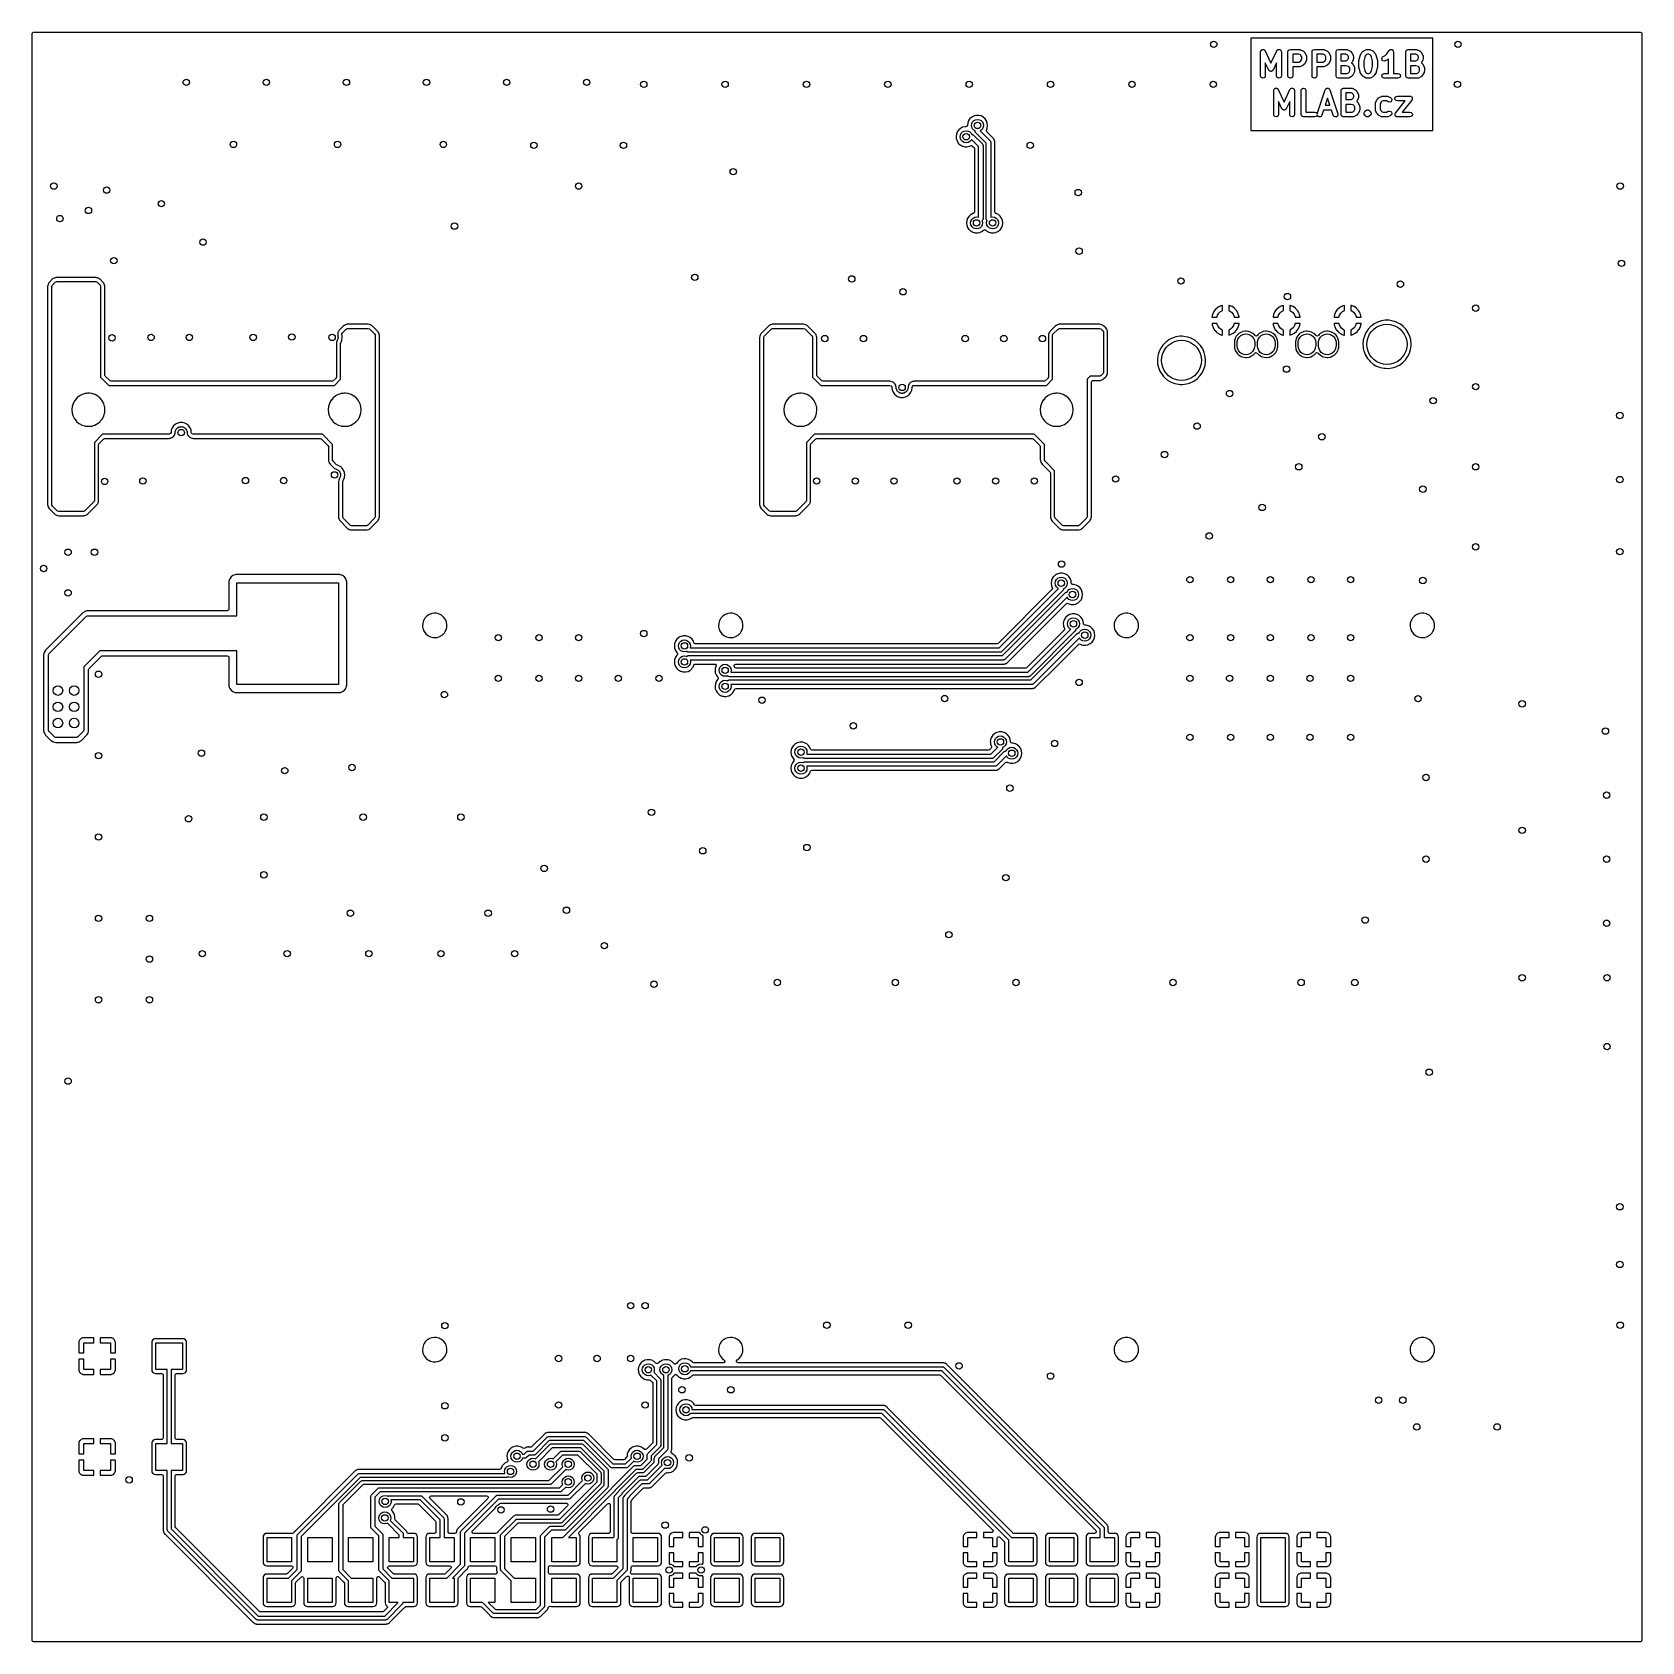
# Model space of a CAD drawing. Extents: x 0.02 to 3.98, y 0.02 to 3.98.
import ezdxf

# ---------------------------------------------------------------- set-up
doc = ezdxf.new("R2010")
doc.units = 0
doc.header["$MEASUREMENT"] = 0
doc.layers.add('BLACK', color=7, linetype='CONTINUOUS')

msp = doc.modelspace()

# ---------------------------------------------------------------- linework, layer by layer
at = {"layer": 'BLACK', "linetype": 'CONTINUOUS'}
for p, q in [((0.021831, 3.97427), (0.022575, 3.97656)), ((0.021831, 0.025728), (0.021831, 3.97427)), ((0.022575, 3.97656), (0.024524, 3.97798)), ((0.024524, 3.97798), (0.025728, 3.97817)), ((0.025728, 3.97817), (3.97427, 3.97817)), ((3.46481, 3.9638), (3.01708, 3.9638)), ((3.01708, 3.9638), (3.01708, 3.7362)), ((3.46481, 3.7362), (3.46481, 3.9638)), ((3.97427, 3.97817), (3.97656, 3.97742)), ((3.97656, 3.97742), (3.97798, 3.97548)), ((3.97798, 3.97548), (3.97817, 3.97427)), ((3.97817, 3.97427), (3.97817, 0.025728)), ((3.041, 3.92988), (3.04107, 3.93013)), ((3.041, 3.87082), (3.041, 3.92988)), ((3.04102, 3.93039), (3.04146, 3.9316)), ((3.04107, 3.93013), (3.04102, 3.93039)), ((3.04146, 3.9316), (3.04179, 3.93283)), ((3.04179, 3.93283), (3.04198, 3.93302)), ((3.04198, 3.93302), (3.04207, 3.93326)), ((3.04207, 3.93326), (3.04305, 3.93409)), ((3.04305, 3.93409), (3.04395, 3.93499)), ((3.04395, 3.93499), (3.04421, 3.93506)), ((3.04421, 3.93506), (3.04441, 3.93523)), ((3.04441, 3.93523), (3.04567, 3.93545)), ((3.04567, 3.93545), (3.04691, 3.93578)), ((3.04691, 3.93578), (3.04716, 3.93572)), ((3.04716, 3.93572), (3.04742, 3.93576)), ((3.04742, 3.93576), (3.04862, 3.93532)), ((3.04862, 3.93532), (3.04986, 3.93499)), ((3.04986, 3.93499), (3.05005, 3.93481)), ((3.05005, 3.93481), (3.05029, 3.93472)), ((3.05029, 3.93472), (3.05112, 3.93374)), ((3.05112, 3.93374), (3.05202, 3.93283)), ((3.05202, 3.93283), (3.05209, 3.93258)), ((3.05209, 3.93258), (3.05226, 3.93238)), ((3.05226, 3.93238), (3.06659, 3.90166)), ((3.06659, 3.90166), (3.08093, 3.93238)), ((3.08093, 3.93238), (3.08109, 3.93258)), ((3.08109, 3.93258), (3.08116, 3.93283)), ((3.08116, 3.93283), (3.08207, 3.93374)), ((3.08207, 3.93374), (3.08289, 3.93472)), ((3.08289, 3.93472), (3.08314, 3.93481)), ((3.08314, 3.93481), (3.08332, 3.93499)), ((3.08332, 3.93499), (3.08456, 3.93532)), ((3.08456, 3.93532), (3.08576, 3.93576)), ((3.08576, 3.93576), (3.08602, 3.93572)), ((3.08602, 3.93572), (3.08628, 3.93578)), ((3.08628, 3.93578), (3.08751, 3.93545)), ((3.08751, 3.93545), (3.08877, 3.93523)), ((3.08877, 3.93523), (3.08898, 3.93506)), ((3.08898, 3.93506), (3.08923, 3.93499)), ((3.08923, 3.93499), (3.09013, 3.93409)), ((3.09013, 3.93409), (3.09112, 3.93326)), ((3.09112, 3.93326), (3.09121, 3.93302)), ((3.09121, 3.93302), (3.09139, 3.93283)), ((3.09139, 3.93283), (3.09172, 3.9316)), ((3.09172, 3.9316), (3.09216, 3.93039)), ((3.09216, 3.93039), (3.09211, 3.93013)), ((3.09211, 3.93013), (3.09218, 3.92988)), ((3.09218, 3.92988), (3.09218, 3.87082)), ((3.10849, 3.92988), (3.10928, 3.93283)), ((3.10849, 3.87082), (3.10849, 3.92988)), ((3.10928, 3.93283), (3.11145, 3.93499)), ((3.11145, 3.93499), (3.1144, 3.93578)), ((3.1144, 3.93578), (3.1369, 3.93578)), ((3.1203, 3.92397), (3.1203, 3.90485)), ((3.1355, 3.92397), (3.1203, 3.92397)), ((3.13902, 3.92221), (3.1355, 3.92397)), ((3.1369, 3.93578), (3.13821, 3.93543)), ((3.13821, 3.93543), (3.13954, 3.93516)), ((3.14048, 3.92076), (3.13902, 3.92221)), ((3.13954, 3.93516), (3.14516, 3.93235)), ((3.14224, 3.91724), (3.14048, 3.92076)), ((3.14224, 3.91159), (3.14224, 3.91724)), ((3.14516, 3.93235), (3.14587, 3.93172)), ((3.14587, 3.93172), (3.1467, 3.93124)), ((3.1467, 3.93124), (3.14951, 3.92843)), ((3.14951, 3.92843), (3.14998, 3.92761)), ((3.14998, 3.92761), (3.15061, 3.9269)), ((3.15061, 3.9269), (3.15343, 3.92127)), ((3.15343, 3.92127), (3.1537, 3.91994)), ((3.1537, 3.91994), (3.15405, 3.91863)), ((3.15405, 3.91863), (3.15405, 3.91019)), ((3.16755, 3.92988), (3.16834, 3.93283)), ((3.16755, 3.87082), (3.16755, 3.92988)), ((3.16834, 3.93283), (3.1705, 3.93499)), ((3.1705, 3.93499), (3.17345, 3.93578)), ((3.17345, 3.93578), (3.19595, 3.93578)), ((3.17936, 3.92397), (3.17936, 3.90485)), ((3.19456, 3.92397), (3.17936, 3.92397)), ((3.19808, 3.92221), (3.19456, 3.92397)), ((3.19595, 3.93578), (3.19726, 3.93543)), ((3.19726, 3.93543), (3.19859, 3.93516)), ((3.19953, 3.92076), (3.19808, 3.92221)), ((3.19859, 3.93516), (3.20422, 3.93235)), ((3.20129, 3.91724), (3.19953, 3.92076)), ((3.20129, 3.91159), (3.20129, 3.91724)), ((3.20422, 3.93235), (3.20493, 3.93172)), ((3.20493, 3.93172), (3.20575, 3.93124)), ((3.20575, 3.93124), (3.20856, 3.92843)), ((3.20856, 3.92843), (3.20904, 3.92761)), ((3.20904, 3.92761), (3.20967, 3.9269)), ((3.20967, 3.9269), (3.21248, 3.92127)), ((3.21248, 3.92127), (3.21275, 3.91994)), ((3.21275, 3.91994), (3.2131, 3.91863)), ((3.2131, 3.91863), (3.2131, 3.91019)), ((3.2266, 3.92988), (3.22739, 3.93283)), ((3.2266, 3.87082), (3.2266, 3.92988)), ((3.22739, 3.93283), (3.22956, 3.93499)), ((3.22956, 3.93499), (3.23251, 3.93578)), ((3.23251, 3.93578), (3.25219, 3.93578)), ((3.23841, 3.92397), (3.23841, 3.90766)), ((3.2508, 3.92397), (3.23841, 3.92397)), ((3.25432, 3.92221), (3.2508, 3.92397)), ((3.25219, 3.93578), (3.2535, 3.93543)), ((3.2535, 3.93543), (3.25483, 3.93516)), ((3.25578, 3.92076), (3.25432, 3.92221)), ((3.25483, 3.93516), (3.26046, 3.93235)), ((3.25754, 3.91724), (3.25578, 3.92076)), ((3.25754, 3.9144), (3.25754, 3.91724)), ((3.26046, 3.93235), (3.26117, 3.93172)), ((3.26117, 3.93172), (3.26199, 3.93124)), ((3.26199, 3.93124), (3.26481, 3.92843)), ((3.26481, 3.92843), (3.26528, 3.92761)), ((3.26528, 3.92761), (3.26591, 3.9269)), ((3.26591, 3.9269), (3.26872, 3.92127)), ((3.26872, 3.92127), (3.269, 3.91994)), ((3.269, 3.91994), (3.26935, 3.91863)), ((3.26935, 3.91863), (3.26935, 3.91301)), ((3.28302, 3.90881), (3.28583, 3.92006)), ((3.28583, 3.92006), (3.28615, 3.92063)), ((3.28615, 3.92063), (3.28628, 3.92127)), ((3.28628, 3.92127), (3.28909, 3.9269)), ((3.28909, 3.9269), (3.28972, 3.92761)), ((3.28972, 3.92761), (3.2902, 3.92843)), ((3.2902, 3.92843), (3.29301, 3.93124)), ((3.29301, 3.93124), (3.29384, 3.93172)), ((3.29384, 3.93172), (3.29455, 3.93235)), ((3.29455, 3.93235), (3.30017, 3.93516)), ((3.29923, 3.92076), (3.29714, 3.91657)), ((3.30069, 3.92221), (3.29923, 3.92076)), ((3.30017, 3.93516), (3.3015, 3.93543)), ((3.30421, 3.92397), (3.30069, 3.92221)), ((3.3015, 3.93543), (3.30281, 3.93578)), ((3.30281, 3.93578), (3.30844, 3.93578)), ((3.30704, 3.92397), (3.30421, 3.92397)), ((3.31056, 3.92221), (3.30704, 3.92397)), ((3.30844, 3.93578), (3.30975, 3.93543)), ((3.30975, 3.93543), (3.31108, 3.93516)), ((3.31202, 3.92076), (3.31056, 3.92221)), ((3.31108, 3.93516), (3.3167, 3.93235)), ((3.31411, 3.91657), (3.31202, 3.92076)), ((3.3167, 3.93235), (3.31741, 3.93172)), ((3.31741, 3.93172), (3.31824, 3.93124)), ((3.31824, 3.93124), (3.32105, 3.92843)), ((3.32105, 3.92843), (3.32152, 3.92761)), ((3.32152, 3.92761), (3.32215, 3.9269)), ((3.32215, 3.9269), (3.32497, 3.92127)), ((3.32497, 3.92127), (3.3251, 3.92063)), ((3.3251, 3.92063), (3.32541, 3.92006)), ((3.32541, 3.92006), (3.32823, 3.90881)), ((3.34007, 3.91626), (3.34235, 3.91829)), ((3.34235, 3.91829), (3.34712, 3.92067)), ((3.34712, 3.92067), (3.35165, 3.9252)), ((3.35165, 3.9252), (3.35695, 3.93315)), ((3.35695, 3.93315), (3.35796, 3.93404)), ((3.35796, 3.93404), (3.35891, 3.93499)), ((3.35891, 3.93499), (3.3591, 3.93504)), ((3.3591, 3.93504), (3.35925, 3.93517)), ((3.35925, 3.93517), (3.36057, 3.93544)), ((3.36057, 3.93544), (3.36187, 3.93578)), ((3.36187, 3.93578), (3.36206, 3.93573)), ((3.36206, 3.93573), (3.36225, 3.93577)), ((3.36225, 3.93577), (3.36352, 3.93534)), ((3.36352, 3.93534), (3.36482, 3.93499)), ((3.36482, 3.93499), (3.36496, 3.93486)), ((3.36496, 3.93486), (3.36514, 3.93479)), ((3.36514, 3.93479), (3.36603, 3.93378)), ((3.36603, 3.93378), (3.36698, 3.93283)), ((3.36698, 3.93283), (3.36703, 3.93264)), ((3.36703, 3.93264), (3.36716, 3.9325)), ((3.36716, 3.9325), (3.36742, 3.93118)), ((3.36742, 3.93118), (3.36777, 3.92988)), ((3.36777, 3.92988), (3.36777, 3.87673)), ((3.39814, 3.92988), (3.39894, 3.93283)), ((3.39814, 3.87082), (3.39814, 3.92988)), ((3.39894, 3.93283), (3.4011, 3.93499)), ((3.4011, 3.93499), (3.40405, 3.93578)), ((3.40405, 3.93578), (3.42373, 3.93578)), ((3.40996, 3.92397), (3.40996, 3.90766)), ((3.42234, 3.92397), (3.40996, 3.92397)), ((3.42586, 3.92221), (3.42234, 3.92397)), ((3.42373, 3.93578), (3.42505, 3.93543)), ((3.42505, 3.93543), (3.42638, 3.93516)), ((3.42732, 3.92076), (3.42586, 3.92221)), ((3.42638, 3.93516), (3.432, 3.93235)), ((3.42908, 3.91724), (3.42732, 3.92076)), ((3.42908, 3.9144), (3.42908, 3.91724)), ((3.432, 3.93235), (3.43271, 3.93172)), ((3.43271, 3.93172), (3.43353, 3.93124)), ((3.43353, 3.93124), (3.43635, 3.92843)), ((3.43635, 3.92843), (3.43682, 3.92761)), ((3.43682, 3.92761), (3.43745, 3.9269)), ((3.43745, 3.9269), (3.44027, 3.92127)), ((3.44027, 3.92127), (3.44054, 3.91994)), ((3.44054, 3.91994), (3.44089, 3.91863)), ((3.44089, 3.91863), (3.44089, 3.91301)), ((3.06124, 3.8852), (3.05281, 3.90326)), ((3.05281, 3.90326), (3.05281, 3.87082)), ((3.06158, 3.8848), (3.06124, 3.8852)), ((3.06175, 3.88431), (3.06158, 3.8848)), ((3.06254, 3.88365), (3.06175, 3.88431)), ((3.06321, 3.88286), (3.06254, 3.88365)), ((3.0637, 3.88268), (3.06321, 3.88286)), ((3.06409, 3.88235), (3.0637, 3.88268)), ((3.06511, 3.88217), (3.06409, 3.88235)), ((3.06608, 3.88181), (3.06511, 3.88217)), ((3.06659, 3.8819), (3.06608, 3.88181)), ((3.0671, 3.88181), (3.06659, 3.8819)), ((3.06807, 3.88217), (3.0671, 3.88181)), ((3.06909, 3.88235), (3.06807, 3.88217)), ((3.06949, 3.88268), (3.06909, 3.88235)), ((3.06998, 3.88286), (3.06949, 3.88268)), ((3.07064, 3.88365), (3.06998, 3.88286)), ((3.07143, 3.88431), (3.07064, 3.88365)), ((3.07161, 3.8848), (3.07143, 3.88431)), ((3.07194, 3.8852), (3.07161, 3.8848)), ((3.08037, 3.90326), (3.07194, 3.8852)), ((3.08037, 3.87082), (3.08037, 3.90326)), ((3.1203, 3.90485), (3.1355, 3.90485)), ((3.1369, 3.89304), (3.1203, 3.89304)), ((3.1203, 3.89304), (3.1203, 3.87082)), ((3.1355, 3.90485), (3.13902, 3.90661)), ((3.13821, 3.89339), (3.1369, 3.89304)), ((3.13954, 3.89366), (3.13821, 3.89339)), ((3.13902, 3.90661), (3.14048, 3.90807)), ((3.14516, 3.89648), (3.13954, 3.89366)), ((3.14048, 3.90807), (3.14224, 3.91159)), ((3.14587, 3.89711), (3.14516, 3.89648)), ((3.1467, 3.89758), (3.14587, 3.89711)), ((3.14951, 3.90039), (3.1467, 3.89758)), ((3.14998, 3.90122), (3.14951, 3.90039)), ((3.15061, 3.90193), (3.14998, 3.90122)), ((3.15343, 3.90755), (3.15061, 3.90193)), ((3.1537, 3.90888), (3.15343, 3.90755)), ((3.15405, 3.91019), (3.1537, 3.90888)), ((3.17936, 3.90485), (3.19456, 3.90485)), ((3.19595, 3.89304), (3.17936, 3.89304)), ((3.17936, 3.89304), (3.17936, 3.87082)), ((3.19456, 3.90485), (3.19808, 3.90661)), ((3.19726, 3.89339), (3.19595, 3.89304)), ((3.19859, 3.89366), (3.19726, 3.89339)), ((3.19808, 3.90661), (3.19953, 3.90807)), ((3.20422, 3.89648), (3.19859, 3.89366)), ((3.19953, 3.90807), (3.20129, 3.91159)), ((3.20493, 3.89711), (3.20422, 3.89648)), ((3.20575, 3.89758), (3.20493, 3.89711)), ((3.20856, 3.90039), (3.20575, 3.89758)), ((3.20904, 3.90122), (3.20856, 3.90039)), ((3.20967, 3.90193), (3.20904, 3.90122)), ((3.21248, 3.90755), (3.20967, 3.90193)), ((3.21275, 3.90888), (3.21248, 3.90755)), ((3.2131, 3.91019), (3.21275, 3.90888)), ((3.23841, 3.90766), (3.2508, 3.90766)), ((3.23841, 3.89585), (3.23841, 3.87673)), ((3.25124, 3.89585), (3.23841, 3.89585)), ((3.2508, 3.90766), (3.25432, 3.90942)), ((3.25744, 3.89378), (3.25124, 3.89585)), ((3.25361, 3.87673), (3.25713, 3.87849)), ((3.25432, 3.90942), (3.25578, 3.91088)), ((3.25578, 3.91088), (3.25754, 3.9144)), ((3.25713, 3.87849), (3.25859, 3.87995)), ((3.25859, 3.89264), (3.25744, 3.89378)), ((3.26035, 3.88911), (3.25859, 3.89264)), ((3.25859, 3.87995), (3.26035, 3.88347)), ((3.26035, 3.88347), (3.26035, 3.88911)), ((3.26481, 3.90321), (3.26475, 3.90315)), ((3.26475, 3.90315), (3.26481, 3.90312)), ((3.26528, 3.90403), (3.26481, 3.90321)), ((3.26481, 3.90312), (3.26762, 3.90031)), ((3.26591, 3.90474), (3.26528, 3.90403)), ((3.26872, 3.91037), (3.26591, 3.90474)), ((3.26762, 3.90031), (3.26809, 3.89949)), ((3.26809, 3.89949), (3.26872, 3.89877)), ((3.269, 3.9117), (3.26872, 3.91037)), ((3.26872, 3.89877), (3.27154, 3.89315)), ((3.27154, 3.87943), (3.26872, 3.87381)), ((3.26935, 3.91301), (3.269, 3.9117)), ((3.27154, 3.89315), (3.27181, 3.89182)), ((3.27181, 3.88076), (3.27154, 3.87943)), ((3.27181, 3.89182), (3.27216, 3.89051)), ((3.27216, 3.88207), (3.27181, 3.88076)), ((3.27216, 3.89051), (3.27216, 3.88207)), ((3.28285, 3.90738), (3.28303, 3.90809)), ((3.28285, 3.89332), (3.28285, 3.90738)), ((3.28303, 3.89262), (3.28285, 3.89332)), ((3.28303, 3.90809), (3.28302, 3.90881)), ((3.28302, 3.89189), (3.28303, 3.89262)), ((3.28583, 3.88064), (3.28302, 3.89189)), ((3.28615, 3.88007), (3.28583, 3.88064)), ((3.28628, 3.87943), (3.28615, 3.88007)), ((3.28909, 3.87381), (3.28628, 3.87943)), ((3.29714, 3.91657), (3.29466, 3.90665)), ((3.29466, 3.90665), (3.29466, 3.89405)), ((3.29466, 3.89405), (3.29714, 3.88413)), ((3.29714, 3.88413), (3.29923, 3.87995)), ((3.29923, 3.87995), (3.30069, 3.87849)), ((3.30069, 3.87849), (3.30421, 3.87673)), ((3.30704, 3.87673), (3.31056, 3.87849)), ((3.31056, 3.87849), (3.31202, 3.87995)), ((3.31202, 3.87995), (3.31411, 3.88413)), ((3.31659, 3.90665), (3.31411, 3.91657)), ((3.31411, 3.88413), (3.31659, 3.89405)), ((3.31659, 3.89405), (3.31659, 3.90665)), ((3.32497, 3.87943), (3.32215, 3.87381)), ((3.3251, 3.88007), (3.32497, 3.87943)), ((3.32541, 3.88064), (3.3251, 3.88007)), ((3.32823, 3.89189), (3.32541, 3.88064)), ((3.32823, 3.90881), (3.32821, 3.90809)), ((3.32821, 3.90809), (3.3284, 3.90738)), ((3.3284, 3.89332), (3.32821, 3.89262)), ((3.32821, 3.89262), (3.32823, 3.89189)), ((3.3284, 3.90738), (3.3284, 3.89332)), ((3.3391, 3.91336), (3.34007, 3.91626)), ((3.33971, 3.91037), (3.3391, 3.91336)), ((3.34174, 3.90808), (3.33971, 3.91037)), ((3.34464, 3.90711), (3.34174, 3.90808)), ((3.34764, 3.90772), (3.34464, 3.90711)), ((3.35326, 3.91054), (3.34764, 3.90772)), ((3.35397, 3.91117), (3.35326, 3.91054)), ((3.35479, 3.91164), (3.35397, 3.91117)), ((3.35596, 3.91281), (3.35479, 3.91164)), ((3.35596, 3.87673), (3.35596, 3.91281)), ((3.40996, 3.90766), (3.42234, 3.90766)), ((3.40996, 3.89585), (3.40996, 3.87673)), ((3.42278, 3.89585), (3.40996, 3.89585)), ((3.42234, 3.90766), (3.42586, 3.90942)), ((3.42898, 3.89378), (3.42278, 3.89585)), ((3.42515, 3.87673), (3.42867, 3.87849)), ((3.42586, 3.90942), (3.42732, 3.91088)), ((3.42732, 3.91088), (3.42908, 3.9144)), ((3.42867, 3.87849), (3.43013, 3.87995)), ((3.43013, 3.89264), (3.42898, 3.89378)), ((3.43189, 3.88911), (3.43013, 3.89264)), ((3.43013, 3.87995), (3.43189, 3.88347)), ((3.43189, 3.88347), (3.43189, 3.88911)), ((3.43635, 3.90321), (3.43629, 3.90315)), ((3.43629, 3.90315), (3.43635, 3.90312)), ((3.43682, 3.90403), (3.43635, 3.90321)), ((3.43635, 3.90312), (3.43916, 3.90031)), ((3.43745, 3.90474), (3.43682, 3.90403)), ((3.44027, 3.91037), (3.43745, 3.90474)), ((3.43916, 3.90031), (3.43963, 3.89949)), ((3.43963, 3.89949), (3.44027, 3.89877)), ((3.44054, 3.9117), (3.44027, 3.91037)), ((3.44027, 3.89877), (3.44308, 3.89315)), ((3.44308, 3.87943), (3.44027, 3.87381)), ((3.44089, 3.91301), (3.44054, 3.9117)), ((3.44308, 3.89315), (3.44335, 3.89182)), ((3.44335, 3.88076), (3.44308, 3.87943)), ((3.44335, 3.89182), (3.4437, 3.89051)), ((3.4437, 3.88207), (3.44335, 3.88076)), ((3.4437, 3.89051), (3.4437, 3.88207)), ((3.04179, 3.86787), (3.041, 3.87082)), ((3.04395, 3.86571), (3.04179, 3.86787)), ((3.04691, 3.86492), (3.04395, 3.86571)), ((3.04986, 3.86571), (3.04691, 3.86492)), ((3.05202, 3.86787), (3.04986, 3.86571)), ((3.05281, 3.87082), (3.05202, 3.86787)), ((3.0738, 3.83652), (3.07413, 3.83775)), ((3.07413, 3.83775), (3.07432, 3.83794)), ((3.07432, 3.83794), (3.07441, 3.83819)), ((3.07441, 3.83819), (3.07539, 3.83901)), ((3.07539, 3.83901), (3.07629, 3.83991)), ((3.07629, 3.83991), (3.07655, 3.83998)), ((3.07655, 3.83998), (3.07675, 3.84015)), ((3.07675, 3.84015), (3.07801, 3.84037)), ((3.07801, 3.84037), (3.07925, 3.84071)), ((3.07925, 3.84071), (3.0795, 3.84064)), ((3.0795, 3.84064), (3.07976, 3.84068)), ((3.07976, 3.84068), (3.08096, 3.84025)), ((3.08116, 3.86787), (3.08037, 3.87082)), ((3.08096, 3.84025), (3.0822, 3.83991)), ((3.08332, 3.86571), (3.08116, 3.86787)), ((3.0822, 3.83991), (3.08239, 3.83973)), ((3.08239, 3.83973), (3.08263, 3.83964)), ((3.08263, 3.83964), (3.08346, 3.83866)), ((3.08628, 3.86492), (3.08332, 3.86571)), ((3.08346, 3.83866), (3.08436, 3.83775)), ((3.08436, 3.83775), (3.08443, 3.8375)), ((3.08923, 3.86571), (3.08628, 3.86492)), ((3.09139, 3.86787), (3.08923, 3.86571)), ((3.09218, 3.87082), (3.09139, 3.86787)), ((3.10928, 3.86787), (3.10849, 3.87082)), ((3.11145, 3.86571), (3.10928, 3.86787)), ((3.1144, 3.86492), (3.11145, 3.86571)), ((3.11343, 3.8375), (3.1135, 3.83775)), ((3.1135, 3.83775), (3.11441, 3.83866)), ((3.11735, 3.86571), (3.1144, 3.86492)), ((3.11441, 3.83866), (3.11523, 3.83964)), ((3.11523, 3.83964), (3.11548, 3.83973)), ((3.11548, 3.83973), (3.11566, 3.83991)), ((3.11566, 3.83991), (3.1169, 3.84025)), ((3.1169, 3.84025), (3.1181, 3.84068)), ((3.11951, 3.86787), (3.11735, 3.86571)), ((3.1181, 3.84068), (3.11836, 3.84064)), ((3.11836, 3.84064), (3.11862, 3.84071)), ((3.11862, 3.84071), (3.11985, 3.84037)), ((3.1203, 3.87082), (3.11951, 3.86787)), ((3.11985, 3.84037), (3.12111, 3.84015)), ((3.12111, 3.84015), (3.12132, 3.83998)), ((3.12132, 3.83998), (3.12157, 3.83991)), ((3.12157, 3.83991), (3.12247, 3.83901)), ((3.12247, 3.83901), (3.12345, 3.83819)), ((3.12345, 3.83819), (3.12354, 3.83794)), ((3.12354, 3.83794), (3.12373, 3.83775)), ((3.12373, 3.83775), (3.12406, 3.83652)), ((3.14083, 3.8348), (3.14162, 3.83775)), ((3.14162, 3.83775), (3.14379, 3.83991)), ((3.14379, 3.83991), (3.14674, 3.84071)), ((3.14674, 3.84071), (3.14969, 3.83991)), ((3.14969, 3.83991), (3.15185, 3.83775)), ((3.15185, 3.83775), (3.15264, 3.8348)), ((3.16834, 3.86787), (3.16755, 3.87082)), ((3.1705, 3.86571), (3.16834, 3.86787)), ((3.17345, 3.86492), (3.1705, 3.86571)), ((3.17641, 3.86571), (3.17345, 3.86492)), ((3.17857, 3.86787), (3.17641, 3.86571)), ((3.17936, 3.87082), (3.17857, 3.86787)), ((3.20019, 3.83667), (3.20084, 3.83766)), ((3.20084, 3.83766), (3.20137, 3.83872)), ((3.20137, 3.83872), (3.20168, 3.83892)), ((3.20168, 3.83892), (3.20187, 3.83922)), ((3.20187, 3.83922), (3.20294, 3.83975)), ((3.20294, 3.83975), (3.20393, 3.8404)), ((3.20393, 3.8404), (3.20429, 3.84042)), ((3.20429, 3.84042), (3.20461, 3.84059)), ((3.20461, 3.84059), (3.20579, 3.84051)), ((3.20579, 3.84051), (3.20698, 3.84059)), ((3.20698, 3.84059), (3.2073, 3.84042)), ((3.2073, 3.84042), (3.20766, 3.8404)), ((3.20766, 3.8404), (3.20865, 3.83975)), ((3.20865, 3.83975), (3.20971, 3.83922)), ((3.20971, 3.83922), (3.20991, 3.83892)), ((3.20991, 3.83892), (3.21021, 3.83872)), ((3.21021, 3.83872), (3.21074, 3.83766)), ((3.21074, 3.83766), (3.2114, 3.83667)), ((3.22739, 3.86787), (3.2266, 3.87082)), ((3.22956, 3.86571), (3.22739, 3.86787)), ((3.23251, 3.86492), (3.22956, 3.86571)), ((3.25501, 3.86492), (3.23251, 3.86492)), ((3.23841, 3.87673), (3.25361, 3.87673)), ((3.23926, 3.8348), (3.24005, 3.83775)), ((3.24005, 3.83775), (3.24221, 3.83991)), ((3.24221, 3.83991), (3.24516, 3.84071)), ((3.24516, 3.84071), (3.26485, 3.84071)), ((3.25632, 3.86527), (3.25501, 3.86492)), ((3.25765, 3.86554), (3.25632, 3.86527)), ((3.26327, 3.86835), (3.25765, 3.86554)), ((3.26398, 3.86898), (3.26327, 3.86835)), ((3.26481, 3.86946), (3.26398, 3.86898)), ((3.26762, 3.87227), (3.26481, 3.86946)), ((3.26485, 3.84071), (3.26616, 3.84035)), ((3.26616, 3.84035), (3.26749, 3.84008)), ((3.26749, 3.84008), (3.27311, 3.83727)), ((3.26809, 3.8731), (3.26762, 3.87227)), ((3.26872, 3.87381), (3.26809, 3.8731)), ((3.28972, 3.8731), (3.28909, 3.87381)), ((3.2902, 3.87227), (3.28972, 3.8731)), ((3.29301, 3.86946), (3.2902, 3.87227)), ((3.29384, 3.86898), (3.29301, 3.86946)), ((3.29455, 3.86835), (3.29384, 3.86898)), ((3.30017, 3.86554), (3.29455, 3.86835)), ((3.3015, 3.86527), (3.30017, 3.86554)), ((3.30281, 3.86492), (3.3015, 3.86527)), ((3.30844, 3.86492), (3.30281, 3.86492)), ((3.30421, 3.87673), (3.30704, 3.87673)), ((3.30975, 3.86527), (3.30844, 3.86492)), ((3.31108, 3.86554), (3.30975, 3.86527)), ((3.3167, 3.86835), (3.31108, 3.86554)), ((3.31741, 3.86898), (3.3167, 3.86835)), ((3.31824, 3.86946), (3.31741, 3.86898)), ((3.32105, 3.87227), (3.31824, 3.86946)), ((3.32152, 3.8731), (3.32105, 3.87227)), ((3.32215, 3.87381), (3.32152, 3.8731)), ((3.33909, 3.87082), (3.33988, 3.87378)), ((3.33988, 3.86787), (3.33909, 3.87082)), ((3.33988, 3.87378), (3.34204, 3.87594)), ((3.34204, 3.86571), (3.33988, 3.86787)), ((3.34204, 3.87594), (3.34499, 3.87673)), ((3.34499, 3.86492), (3.34204, 3.86571)), ((3.34499, 3.87673), (3.35596, 3.87673)), ((3.37874, 3.86492), (3.34499, 3.86492)), ((3.36777, 3.87673), (3.37874, 3.87673)), ((3.37874, 3.87673), (3.38169, 3.87594)), ((3.38169, 3.86571), (3.37874, 3.86492)), ((3.38169, 3.87594), (3.38385, 3.87378)), ((3.38385, 3.86787), (3.38169, 3.86571)), ((3.38385, 3.87378), (3.38465, 3.87082)), ((3.38465, 3.87082), (3.38385, 3.86787)), ((3.39894, 3.86787), (3.39814, 3.87082)), ((3.4011, 3.86571), (3.39894, 3.86787)), ((3.40405, 3.86492), (3.4011, 3.86571)), ((3.42655, 3.86492), (3.40405, 3.86492)), ((3.40996, 3.87673), (3.42515, 3.87673)), ((3.42786, 3.86527), (3.42655, 3.86492)), ((3.42919, 3.86554), (3.42786, 3.86527)), ((3.43481, 3.86835), (3.42919, 3.86554)), ((3.43552, 3.86898), (3.43481, 3.86835)), ((3.43635, 3.86946), (3.43552, 3.86898)), ((3.43916, 3.87227), (3.43635, 3.86946)), ((3.43963, 3.8731), (3.43916, 3.87227)), ((3.44027, 3.87381), (3.43963, 3.8731)), ((3.07334, 3.8348), (3.07341, 3.83505)), ((3.07334, 3.77575), (3.07334, 3.8348)), ((3.07336, 3.83531), (3.0738, 3.83652)), ((3.07341, 3.83505), (3.07336, 3.83531)), ((3.08443, 3.8375), (3.0846, 3.8373)), ((3.0846, 3.8373), (3.09893, 3.80658)), ((3.09358, 3.79012), (3.08515, 3.80818)), ((3.08515, 3.80818), (3.08515, 3.77575)), ((3.09893, 3.80658), (3.11326, 3.8373)), ((3.11271, 3.80818), (3.10428, 3.79012)), ((3.11271, 3.77575), (3.11271, 3.80818)), ((3.11326, 3.8373), (3.11343, 3.8375)), ((3.12406, 3.83652), (3.1245, 3.83531)), ((3.1245, 3.83531), (3.12445, 3.83505)), ((3.12445, 3.83505), (3.12452, 3.8348)), ((3.12452, 3.8348), (3.12452, 3.77575)), ((3.14083, 3.77575), (3.14083, 3.8348)), ((3.15264, 3.8348), (3.15264, 3.78165)), ((3.18051, 3.77761), (3.20019, 3.83667)), ((3.20579, 3.81613), (3.19993, 3.79852)), ((3.19993, 3.79852), (3.21166, 3.79852)), ((3.21166, 3.79852), (3.20579, 3.81613)), ((3.2114, 3.83667), (3.23108, 3.77761)), ((3.23926, 3.77575), (3.23926, 3.8348)), ((3.25107, 3.82889), (3.25107, 3.81258)), ((3.26345, 3.82889), (3.25107, 3.82889)), ((3.25107, 3.81258), (3.26345, 3.81258)), ((3.25107, 3.80077), (3.25107, 3.78165)), ((3.26389, 3.80077), (3.25107, 3.80077)), ((3.26697, 3.82713), (3.26345, 3.82889)), ((3.26345, 3.81258), (3.26697, 3.81434)), ((3.27009, 3.79871), (3.26389, 3.80077)), ((3.26843, 3.82568), (3.26697, 3.82713)), ((3.26697, 3.81434), (3.26843, 3.8158)), ((3.27019, 3.82216), (3.26843, 3.82568)), ((3.26843, 3.8158), (3.27019, 3.81932)), ((3.27124, 3.79756), (3.27009, 3.79871)), ((3.27019, 3.81932), (3.27019, 3.82216)), ((3.27311, 3.83727), (3.27382, 3.83664)), ((3.27382, 3.83664), (3.27465, 3.83616)), ((3.27465, 3.83616), (3.27746, 3.83335)), ((3.27746, 3.80813), (3.27741, 3.80807)), ((3.27741, 3.80807), (3.27746, 3.80804)), ((3.27746, 3.83335), (3.27794, 3.83253)), ((3.27794, 3.80895), (3.27746, 3.80813)), ((3.27746, 3.80804), (3.28027, 3.80523)), ((3.27794, 3.83253), (3.27857, 3.83182)), ((3.27857, 3.80966), (3.27794, 3.80895)), ((3.27857, 3.83182), (3.28138, 3.82619)), ((3.28138, 3.81529), (3.27857, 3.80966)), ((3.28027, 3.80523), (3.28075, 3.80441)), ((3.28075, 3.80441), (3.28138, 3.8037)), ((3.28138, 3.82619), (3.28165, 3.82486)), ((3.28165, 3.81662), (3.28138, 3.81529)), ((3.28138, 3.8037), (3.28419, 3.79807)), ((3.28165, 3.82486), (3.282, 3.82355)), ((3.282, 3.81793), (3.28165, 3.81662)), ((3.282, 3.82355), (3.282, 3.81793)), ((3.32362, 3.80387), (3.32397, 3.80518)), ((3.32362, 3.78699), (3.32362, 3.80387)), ((3.32397, 3.80518), (3.32425, 3.80651)), ((3.32425, 3.80651), (3.32706, 3.81213)), ((3.32706, 3.81213), (3.32769, 3.81284)), ((3.32769, 3.81284), (3.32816, 3.81367)), ((3.32816, 3.81367), (3.33098, 3.81648)), ((3.33098, 3.81648), (3.3318, 3.81695)), ((3.3318, 3.81695), (3.33251, 3.81759)), ((3.33251, 3.81759), (3.33814, 3.8204)), ((3.33719, 3.80599), (3.33543, 3.80247)), ((3.33543, 3.80247), (3.33543, 3.78839)), ((3.33865, 3.80745), (3.33719, 3.80599)), ((3.33814, 3.8204), (3.33947, 3.82067)), ((3.34217, 3.80921), (3.33865, 3.80745)), ((3.33947, 3.82067), (3.34078, 3.82102)), ((3.34078, 3.82102), (3.35202, 3.82102)), ((3.35063, 3.80921), (3.34217, 3.80921)), ((3.35501, 3.80702), (3.35063, 3.80921)), ((3.35202, 3.82102), (3.35334, 3.82067)), ((3.35334, 3.82067), (3.35467, 3.8204)), ((3.35467, 3.8204), (3.36029, 3.81759)), ((3.358, 3.80641), (3.35501, 3.80702)), ((3.3609, 3.80737), (3.358, 3.80641)), ((3.36029, 3.81759), (3.36258, 3.81556)), ((3.36293, 3.80966), (3.3609, 3.80737)), ((3.36258, 3.81556), (3.36354, 3.81266)), ((3.36354, 3.81266), (3.36293, 3.80966)), ((3.37143, 3.81512), (3.37222, 3.81807)), ((3.37222, 3.81216), (3.37143, 3.81512)), ((3.37222, 3.81807), (3.37438, 3.82023)), ((3.37438, 3.81), (3.37222, 3.81216)), ((3.37269, 3.77939), (3.39612, 3.80921)), ((3.37438, 3.82023), (3.37733, 3.82102)), ((3.37733, 3.80921), (3.37438, 3.81)), ((3.37733, 3.82102), (3.40827, 3.82102)), ((3.39612, 3.80921), (3.37733, 3.80921)), ((3.41291, 3.81147), (3.38948, 3.78165)), ((3.40827, 3.82102), (3.40868, 3.82091)), ((3.40868, 3.82091), (3.40911, 3.82096)), ((3.40911, 3.82096), (3.41014, 3.82052)), ((3.41014, 3.82052), (3.41122, 3.82023)), ((3.41122, 3.82023), (3.41152, 3.81993)), ((3.41152, 3.81993), (3.41192, 3.81976)), ((3.41192, 3.81976), (3.41259, 3.81886)), ((3.41259, 3.81886), (3.41338, 3.81807)), ((3.41308, 3.81186), (3.41291, 3.81147)), ((3.41338, 3.81216), (3.41308, 3.81186)), ((3.41338, 3.81807), (3.41349, 3.81765)), ((3.41367, 3.81325), (3.41338, 3.81216)), ((3.41349, 3.81765), (3.41375, 3.81731)), ((3.41411, 3.81428), (3.41367, 3.81325)), ((3.41375, 3.81731), (3.41388, 3.8162)), ((3.41388, 3.8162), (3.41417, 3.81512)), ((3.41417, 3.81512), (3.41406, 3.8147)), ((3.41406, 3.8147), (3.41411, 3.81428)), ((2.32329, 3.76031), (2.3213, 3.7552)), ((2.32338, 3.76054), (2.32329, 3.76031)), ((2.32347, 3.76076), (2.32338, 3.76054)), ((2.32338, 3.76054), (2.32338, 3.76054)), ((2.32689, 3.76563), (2.32347, 3.76076)), ((2.33138, 3.76955), (2.32689, 3.76563)), ((2.33159, 3.76966), (2.33138, 3.76955)), ((2.33629, 3.77208), (2.33159, 3.76966)), ((2.33159, 3.76966), (2.33159, 3.76966)), ((2.33338, 3.75771), (2.33665, 3.76098)), ((2.33668, 3.77228), (2.33629, 3.77208)), ((2.33665, 3.76098), (2.34077, 3.76307)), ((2.34248, 3.77367), (2.33668, 3.77228)), ((2.34077, 3.76307), (2.34533, 3.7638)), ((2.34271, 3.77367), (2.34248, 3.77367)), ((2.34546, 3.77366), (2.34271, 3.77367)), ((2.34271, 3.77367), (2.34271, 3.77367)), ((2.34533, 3.7638), (2.34989, 3.76307)), ((2.34844, 3.77364), (2.34546, 3.77366)), ((2.34866, 3.77359), (2.34844, 3.77364)), ((2.35399, 3.77225), (2.34866, 3.77359)), ((2.34866, 3.77359), (2.34866, 3.77359)), ((2.34989, 3.76307), (2.35401, 3.76098)), ((2.35422, 3.77219), (2.35399, 3.77225)), ((2.35399, 3.77225), (2.35399, 3.77225)), ((2.35401, 3.76098), (2.35727, 3.75771)), ((2.35949, 3.7694), (2.35422, 3.77219)), ((2.36394, 3.76544), (2.35949, 3.7694)), ((2.36731, 3.76053), (2.36394, 3.76544)), ((2.36942, 3.75495), (2.36731, 3.76053)), ((3.07413, 3.77279), (3.07334, 3.77575)), ((3.07629, 3.77063), (3.07413, 3.77279)), ((3.07925, 3.76984), (3.07629, 3.77063)), ((3.0822, 3.77063), (3.07925, 3.76984)), ((3.08436, 3.77279), (3.0822, 3.77063)), ((3.08515, 3.77575), (3.08436, 3.77279)), ((3.09391, 3.78972), (3.09358, 3.79012)), ((3.09409, 3.78923), (3.09391, 3.78972)), ((3.09488, 3.78857), (3.09409, 3.78923)), ((3.09555, 3.78778), (3.09488, 3.78857)), ((3.09604, 3.7876), (3.09555, 3.78778)), ((3.09643, 3.78727), (3.09604, 3.7876)), ((3.09745, 3.78709), (3.09643, 3.78727)), ((3.09842, 3.78673), (3.09745, 3.78709)), ((3.09893, 3.78683), (3.09842, 3.78673)), ((3.09944, 3.78673), (3.09893, 3.78683)), ((3.10041, 3.78709), (3.09944, 3.78673)), ((3.10143, 3.78727), (3.10041, 3.78709)), ((3.10183, 3.7876), (3.10143, 3.78727)), ((3.10232, 3.78778), (3.10183, 3.7876)), ((3.10298, 3.78857), (3.10232, 3.78778)), ((3.10377, 3.78923), (3.10298, 3.78857)), ((3.10395, 3.78972), (3.10377, 3.78923)), ((3.10428, 3.79012), (3.10395, 3.78972)), ((3.1135, 3.77279), (3.11271, 3.77575)), ((3.11566, 3.77063), (3.1135, 3.77279)), ((3.11862, 3.76984), (3.11566, 3.77063)), ((3.12157, 3.77063), (3.11862, 3.76984)), ((3.12373, 3.77279), (3.12157, 3.77063)), ((3.12452, 3.77575), (3.12373, 3.77279)), ((3.14162, 3.77279), (3.14083, 3.77575)), ((3.14379, 3.77063), (3.14162, 3.77279)), ((3.14674, 3.76984), (3.14379, 3.77063)), ((3.17486, 3.76984), (3.14674, 3.76984)), ((3.15264, 3.78165), (3.17486, 3.78165)), ((3.17486, 3.78165), (3.17781, 3.78086)), ((3.17781, 3.77063), (3.17486, 3.76984)), ((3.17781, 3.78086), (3.17997, 3.7787)), ((3.17997, 3.77279), (3.17781, 3.77063)), ((3.17997, 3.7787), (3.18046, 3.77688)), ((3.1804, 3.7744), (3.17997, 3.77279)), ((3.18169, 3.77183), (3.1804, 3.7744)), ((3.18046, 3.77688), (3.18051, 3.77761)), ((3.18424, 3.77014), (3.18169, 3.77183)), ((3.18729, 3.76996), (3.18424, 3.77014)), ((3.19003, 3.77133), (3.18729, 3.76996)), ((3.19171, 3.77388), (3.19003, 3.77133)), ((3.19599, 3.78671), (3.19171, 3.77388)), ((3.2156, 3.78671), (3.19599, 3.78671)), ((3.21988, 3.77388), (3.2156, 3.78671)), ((3.22156, 3.77133), (3.21988, 3.77388)), ((3.22429, 3.76996), (3.22156, 3.77133)), ((3.22735, 3.77014), (3.22429, 3.76996)), ((3.2299, 3.77183), (3.22735, 3.77014)), ((3.23126, 3.77456), (3.2299, 3.77183)), ((3.23108, 3.77761), (3.23126, 3.77456)), ((3.24005, 3.77279), (3.23926, 3.77575)), ((3.24221, 3.77063), (3.24005, 3.77279)), ((3.24516, 3.76984), (3.24221, 3.77063)), ((3.26766, 3.76984), (3.24516, 3.76984)), ((3.25107, 3.78165), (3.26627, 3.78165)), ((3.26627, 3.78165), (3.26979, 3.78341)), ((3.26897, 3.77019), (3.26766, 3.76984)), ((3.2703, 3.77046), (3.26897, 3.77019)), ((3.26979, 3.78341), (3.27124, 3.78487)), ((3.27593, 3.77328), (3.2703, 3.77046)), ((3.273, 3.79404), (3.27124, 3.79756)), ((3.27124, 3.78487), (3.273, 3.78839)), ((3.273, 3.78839), (3.273, 3.79404)), ((3.27664, 3.77391), (3.27593, 3.77328)), ((3.27746, 3.77438), (3.27664, 3.77391)), ((3.28027, 3.77719), (3.27746, 3.77438)), ((3.28075, 3.77802), (3.28027, 3.77719)), ((3.28138, 3.77873), (3.28075, 3.77802)), ((3.28419, 3.78435), (3.28138, 3.77873)), ((3.28419, 3.79807), (3.28446, 3.79674)), ((3.28446, 3.78568), (3.28419, 3.78435)), ((3.28446, 3.79674), (3.28481, 3.79543)), ((3.28481, 3.78699), (3.28446, 3.78568)), ((3.28481, 3.79543), (3.28481, 3.78699)), ((3.2957, 3.78009), (3.29674, 3.78188)), ((3.2957, 3.77703), (3.2957, 3.78009)), ((3.29592, 3.77665), (3.2957, 3.77703)), ((3.29723, 3.77438), (3.29592, 3.77665)), ((3.29674, 3.78188), (3.29723, 3.78273)), ((3.29723, 3.78273), (3.30004, 3.78555)), ((3.30004, 3.77157), (3.29723, 3.77438)), ((3.30004, 3.78555), (3.30072, 3.78593)), ((3.30046, 3.77133), (3.30004, 3.77157)), ((3.30004, 3.77157), (3.30004, 3.77157)), ((3.30072, 3.77118), (3.30046, 3.77133)), ((3.30072, 3.78593), (3.30127, 3.78648)), ((3.30127, 3.77063), (3.30072, 3.77118)), ((3.30127, 3.78648), (3.30202, 3.78669)), ((3.30202, 3.77043), (3.30127, 3.77063)), ((3.30202, 3.78669), (3.30269, 3.78707)), ((3.30269, 3.77004), (3.30202, 3.77043)), ((3.30269, 3.78707), (3.30347, 3.78707)), ((3.30347, 3.77004), (3.30269, 3.77004)), ((3.30347, 3.78707), (3.30422, 3.78728)), ((3.30422, 3.76984), (3.30347, 3.77004)), ((3.30422, 3.78728), (3.30497, 3.78707)), ((3.30497, 3.77004), (3.30422, 3.76984)), ((3.30497, 3.78707), (3.30575, 3.78707)), ((3.30575, 3.77004), (3.30497, 3.77004)), ((3.30575, 3.78707), (3.30642, 3.78669)), ((3.30642, 3.77043), (3.30575, 3.77004)), ((3.30642, 3.78669), (3.30717, 3.78648)), ((3.30717, 3.77063), (3.30642, 3.77043)), ((3.30717, 3.78648), (3.30772, 3.78593)), ((3.30772, 3.77118), (3.30717, 3.77063)), ((3.30772, 3.78593), (3.30839, 3.78555)), ((3.30797, 3.77133), (3.30772, 3.77118)), ((3.30839, 3.77157), (3.30797, 3.77133)), ((3.30839, 3.78555), (3.31121, 3.78273)), ((3.31121, 3.77438), (3.30839, 3.77157)), ((3.31121, 3.78273), (3.31121, 3.78273)), ((3.31121, 3.78273), (3.31121, 3.78273)), ((3.31121, 3.78273), (3.3117, 3.78188)), ((3.31174, 3.7753), (3.31121, 3.77438)), ((3.3117, 3.78188), (3.31273, 3.78009)), ((3.31252, 3.77665), (3.31174, 3.7753)), ((3.31273, 3.77703), (3.31252, 3.77665)), ((3.31273, 3.78009), (3.31273, 3.77703)), ((3.32397, 3.78568), (3.32362, 3.78699)), ((3.32425, 3.78435), (3.32397, 3.78568)), ((3.32706, 3.77873), (3.32425, 3.78435)), ((3.32769, 3.77802), (3.32706, 3.77873)), ((3.32816, 3.77719), (3.32769, 3.77802)), ((3.33098, 3.77438), (3.32816, 3.77719)), ((3.3318, 3.77391), (3.33098, 3.77438)), ((3.33251, 3.77328), (3.3318, 3.77391)), ((3.33814, 3.77046), (3.33251, 3.77328)), ((3.33543, 3.78839), (3.33719, 3.78487)), ((3.33719, 3.78487), (3.33865, 3.78341)), ((3.33947, 3.77019), (3.33814, 3.77046)), ((3.33865, 3.78341), (3.34217, 3.78165)), ((3.34078, 3.76984), (3.33947, 3.77019)), ((3.35202, 3.76984), (3.34078, 3.76984)), ((3.34217, 3.78165), (3.35063, 3.78165)), ((3.35063, 3.78165), (3.35501, 3.78384)), ((3.35334, 3.77019), (3.35202, 3.76984)), ((3.35467, 3.77046), (3.35334, 3.77019)), ((3.36029, 3.77328), (3.35467, 3.77046)), ((3.35501, 3.78384), (3.358, 3.78445)), ((3.358, 3.78445), (3.3609, 3.78349)), ((3.36258, 3.7753), (3.36029, 3.77328)), ((3.3609, 3.78349), (3.36293, 3.7812)), ((3.36354, 3.7782), (3.36258, 3.7753)), ((3.36293, 3.7812), (3.36354, 3.7782)), ((3.37143, 3.77575), (3.37154, 3.77616)), ((3.37172, 3.77466), (3.37143, 3.77575)), ((3.37149, 3.77658), (3.37193, 3.77761)), ((3.37154, 3.77616), (3.37149, 3.77658)), ((3.37185, 3.77355), (3.37172, 3.77466)), ((3.37211, 3.77321), (3.37185, 3.77355)), ((3.37193, 3.77761), (3.37222, 3.7787)), ((3.37222, 3.77279), (3.37211, 3.77321)), ((3.37222, 3.7787), (3.37252, 3.779)), ((3.37301, 3.772), (3.37222, 3.77279)), ((3.37252, 3.779), (3.37269, 3.77939)), ((3.37369, 3.7711), (3.37301, 3.772)), ((3.37408, 3.77093), (3.37369, 3.7711)), ((3.37438, 3.77063), (3.37408, 3.77093)), ((3.37546, 3.77034), (3.37438, 3.77063)), ((3.3765, 3.7699), (3.37546, 3.77034)), ((3.37692, 3.76995), (3.3765, 3.7699)), ((3.37733, 3.76984), (3.37692, 3.76995)), ((3.40827, 3.76984), (3.37733, 3.76984)), ((3.38948, 3.78165), (3.40827, 3.78165)), ((3.40827, 3.78165), (3.41122, 3.78086)), ((3.41122, 3.77063), (3.40827, 3.76984)), ((3.41122, 3.78086), (3.41338, 3.7787)), ((3.41338, 3.77279), (3.41122, 3.77063)), ((3.41338, 3.7787), (3.41417, 3.77575)), ((3.41417, 3.77575), (3.41338, 3.77279)), ((2.29346, 3.72736), (2.29268, 3.72145)), ((2.29268, 3.72145), (2.29271, 3.72122)), ((2.29271, 3.72122), (2.29329, 3.71597)), ((2.29271, 3.72122), (2.29271, 3.72122)), ((2.29563, 3.73292), (2.29346, 3.72736)), ((2.29905, 3.73779), (2.29563, 3.73292)), ((2.30355, 3.74171), (2.29905, 3.73779)), ((2.30273, 3.72119), (2.30345, 3.72576)), ((2.30345, 3.71663), (2.30273, 3.72119)), ((2.30345, 3.72576), (2.30554, 3.72987)), ((2.30375, 3.74182), (2.30355, 3.74171)), ((2.30609, 3.74303), (2.30375, 3.74182)), ((2.30375, 3.74182), (2.30375, 3.74182)), ((2.30554, 3.72987), (2.30881, 3.73314)), ((2.30884, 3.74444), (2.30609, 3.74303)), ((2.30881, 3.73314), (2.31293, 3.73523)), ((2.31464, 3.74584), (2.30884, 3.74444)), ((2.31293, 3.73523), (2.31749, 3.73596)), ((2.31487, 3.74583), (2.31464, 3.74584)), ((2.31551, 3.74583), (2.31487, 3.74583)), ((2.31487, 3.74583), (2.31487, 3.74583)), ((2.31664, 3.74583), (2.31551, 3.74583)), ((2.31782, 3.746), (2.31664, 3.74583)), ((2.31749, 3.73596), (2.32205, 3.73523)), ((2.31979, 3.7474), (2.31782, 3.746)), ((2.32043, 3.7493), (2.31979, 3.7474)), ((2.32052, 3.74929), (2.32043, 3.7493)), ((2.32124, 3.75472), (2.32052, 3.74929)), ((2.32127, 3.75497), (2.32124, 3.75472)), ((2.3213, 3.7552), (2.32127, 3.75497)), ((2.32127, 3.75497), (2.32127, 3.75497)), ((2.32205, 3.73523), (2.32617, 3.73314)), ((2.32617, 3.73314), (2.32943, 3.72987)), ((2.32943, 3.72987), (2.33105, 3.72671)), ((2.33056, 3.74903), (2.33129, 3.75359)), ((2.33129, 3.74447), (2.33056, 3.74903)), ((2.33105, 3.72671), (2.33197, 3.72671)), ((2.33129, 3.75359), (2.33338, 3.75771)), ((2.33338, 3.74035), (2.33129, 3.74447)), ((2.33197, 3.72671), (2.33267, 3.72652)), ((2.33267, 3.72652), (2.33339, 3.72652)), ((2.33665, 3.73709), (2.33338, 3.74035)), ((2.33339, 3.72652), (2.33402, 3.72615)), ((2.33402, 3.72615), (2.33472, 3.72597)), ((2.33472, 3.72597), (2.33523, 3.72545)), ((2.33523, 3.72545), (2.33586, 3.72509)), ((2.33586, 3.72509), (2.35725, 3.70371)), ((2.33982, 3.73548), (2.33665, 3.73709)), ((2.33982, 3.73456), (2.33982, 3.73548)), ((2.34, 3.73386), (2.33982, 3.73456)), ((2.34, 3.73313), (2.34, 3.73386)), ((2.34037, 3.7325), (2.34, 3.73313)), ((2.34055, 3.7318), (2.34037, 3.7325)), ((2.34107, 3.73129), (2.34055, 3.7318)), ((2.34143, 3.73066), (2.34107, 3.73129)), ((2.36674, 3.70535), (2.34143, 3.73066)), ((2.35401, 3.73709), (2.35174, 3.73594)), ((2.35174, 3.73594), (2.37615, 3.71153)), ((2.35727, 3.74035), (2.35401, 3.73709)), ((2.35727, 3.75771), (2.35937, 3.75359)), ((2.35937, 3.74447), (2.35727, 3.74035)), ((2.35937, 3.75359), (2.36009, 3.74903)), ((2.36009, 3.74903), (2.35937, 3.74447)), ((2.36707, 3.73561), (2.36714, 3.7362)), ((2.36816, 3.73346), (2.36707, 3.73561)), ((2.36714, 3.7362), (2.3673, 3.73767)), ((2.3673, 3.73767), (2.36886, 3.74156)), ((2.38484, 3.71678), (2.36816, 3.73346)), ((2.36886, 3.74156), (2.36929, 3.74261)), ((2.36929, 3.74261), (2.37013, 3.74851)), ((2.37013, 3.74903), (2.36942, 3.75495)), ((2.37013, 3.74851), (2.37013, 3.74903)), ((3.01708, 3.7362), (3.46481, 3.7362)), ((2.29329, 3.71597), (2.29334, 3.71553)), ((2.29334, 3.71553), (2.29342, 3.71531)), ((2.29342, 3.71531), (2.29531, 3.71015)), ((2.29531, 3.71015), (2.29531, 3.71015)), ((2.29531, 3.71015), (2.29539, 3.70993)), ((2.29539, 3.70993), (2.29871, 3.70498)), ((2.29871, 3.70498), (2.29888, 3.70483)), ((2.29888, 3.70483), (2.29888, 3.70483)), ((2.29888, 3.70483), (2.30294, 3.70113)), ((2.30294, 3.70113), (2.30312, 3.70097)), ((2.30312, 3.70097), (2.30333, 3.70086)), ((2.30333, 3.70086), (2.30815, 3.69824)), ((2.30554, 3.71252), (2.30345, 3.71663)), ((2.30881, 3.70925), (2.30554, 3.71252)), ((2.30815, 3.69824), (2.30815, 3.69824)), ((2.30815, 3.69824), (2.30836, 3.69813)), ((2.30836, 3.69813), (2.31138, 3.69734)), ((2.31293, 3.70715), (2.30881, 3.70925)), ((2.31138, 3.69734), (2.3139, 3.69668)), ((2.31749, 3.70643), (2.31293, 3.70715)), ((2.3139, 3.69668), (2.3139, 3.69668)), ((2.3139, 3.69668), (2.31412, 3.69662)), ((2.31412, 3.69662), (2.31436, 3.69661)), ((2.31436, 3.69661), (2.31436, 3.69661)), ((2.31436, 3.69661), (2.3171, 3.69657)), ((2.3171, 3.69657), (2.32008, 3.69652)), ((2.32205, 3.70715), (2.31749, 3.70643)), ((2.32008, 3.69652), (2.32031, 3.69658)), ((2.32031, 3.69658), (2.32566, 3.6978)), ((2.32617, 3.70925), (2.32205, 3.70715)), ((2.32566, 3.6978), (2.32589, 3.69785)), ((2.32566, 3.6978), (2.32566, 3.6978)), ((2.32589, 3.69785), (2.32848, 3.69916)), ((2.32943, 3.71252), (2.32617, 3.70925)), ((2.32848, 3.69916), (2.33086, 3.69952)), ((2.33059, 3.71478), (2.32943, 3.71252)), ((2.34784, 3.69752), (2.33059, 3.71478)), ((2.33086, 3.69952), (2.33299, 3.69843)), ((2.33299, 3.69843), (2.33684, 3.69458)), ((2.33684, 3.69458), (2.33793, 3.69243)), ((2.33793, 3.69243), (2.33798, 3.69183)), ((2.33798, 3.69183), (2.33798, 3.53657)), ((2.34784, 3.52336), (2.34784, 3.69752)), ((2.35725, 3.70371), (2.35761, 3.70308)), ((2.35761, 3.70308), (2.35812, 3.70256)), ((2.35812, 3.70256), (2.35831, 3.70186)), ((2.35831, 3.70186), (2.35868, 3.70123)), ((2.35868, 3.70123), (2.35868, 3.70051)), ((2.35868, 3.70051), (2.35886, 3.69981)), ((2.35886, 3.69981), (2.35886, 3.51964)), ((2.36674, 3.51964), (2.36674, 3.70535)), ((2.37615, 3.71153), (2.37651, 3.7109)), ((2.37651, 3.7109), (2.37702, 3.71039)), ((2.37702, 3.71039), (2.37721, 3.70969)), ((2.37721, 3.70969), (2.37757, 3.70906)), ((2.37757, 3.70906), (2.37757, 3.70834)), ((2.37757, 3.70834), (2.37776, 3.70764)), ((2.37776, 3.70764), (2.37776, 3.52336)), ((2.38498, 3.71651), (2.38484, 3.71678)), ((2.38526, 3.71597), (2.38498, 3.71651)), ((2.38558, 3.71544), (2.38526, 3.71597)), ((2.38612, 3.7147), (2.38558, 3.71544)), ((2.38621, 3.71441), (2.38612, 3.7147)), ((2.3864, 3.71383), (2.38621, 3.71441)), ((2.38621, 3.71441), (2.38621, 3.71441)), ((2.38664, 3.71326), (2.3864, 3.71383)), ((2.38691, 3.71272), (2.38664, 3.71326)), ((2.38705, 3.71245), (2.38691, 3.71272)), ((2.38691, 3.71272), (2.38691, 3.71272)), ((2.3871, 3.71214), (2.38705, 3.71245)), ((2.3872, 3.71154), (2.3871, 3.71214)), ((2.38734, 3.71094), (2.3872, 3.71154)), ((2.38753, 3.71036), (2.38734, 3.71094)), ((2.38762, 3.71007), (2.38753, 3.71036)), ((2.38753, 3.71036), (2.38753, 3.71036)), ((2.38762, 3.53654), (2.38762, 3.71007)), ((2.32468, 3.526), (2.32125, 3.52112)), ((2.32917, 3.52992), (2.32468, 3.526)), ((2.32938, 3.53003), (2.32917, 3.52992)), ((2.33408, 3.53245), (2.32938, 3.53003)), ((2.32938, 3.53003), (2.32938, 3.53003)), ((2.33117, 3.51808), (2.33444, 3.52134)), ((2.33447, 3.53265), (2.33408, 3.53245)), ((2.33444, 3.52134), (2.33855, 3.52344)), ((2.3347, 3.53271), (2.33447, 3.53265)), ((2.33499, 3.53278), (2.3347, 3.53271)), ((2.3347, 3.53271), (2.3347, 3.53271)), ((2.33528, 3.53286), (2.33499, 3.53278)), ((2.33723, 3.53428), (2.33528, 3.53286)), ((2.33798, 3.53657), (2.33723, 3.53428)), ((2.33855, 3.52344), (2.34311, 3.52416)), ((2.34311, 3.52416), (2.34768, 3.52344)), ((2.34768, 3.52344), (2.34784, 3.52336)), ((2.37776, 3.52336), (2.37792, 3.52344)), ((2.37792, 3.52344), (2.38249, 3.52416)), ((2.38249, 3.52416), (2.38705, 3.52344)), ((2.38705, 3.52344), (2.39116, 3.52134)), ((2.38763, 3.53628), (2.38762, 3.53654)), ((2.38853, 3.53404), (2.38763, 3.53628)), ((2.39057, 3.53276), (2.38853, 3.53404)), ((2.39138, 3.53256), (2.39057, 3.53276)), ((2.39116, 3.52134), (2.39443, 3.51808)), ((2.39664, 3.52977), (2.39138, 3.53256)), ((2.40109, 3.52581), (2.39664, 3.52977)), ((2.40447, 3.52089), (2.40109, 3.52581)), ((2.31902, 3.51508), (2.31831, 3.50966)), ((2.31831, 3.50966), (2.31834, 3.50943)), ((2.31834, 3.50943), (2.31834, 3.50943)), ((2.31834, 3.50943), (2.3184, 3.50888)), ((2.3184, 3.50888), (2.31896, 3.50374)), ((2.31896, 3.50374), (2.31904, 3.50351)), ((2.31906, 3.51534), (2.31902, 3.51508)), ((2.31904, 3.50351), (2.32093, 3.49836)), ((2.31909, 3.51557), (2.31906, 3.51534)), ((2.31906, 3.51534), (2.31906, 3.51534)), ((2.32108, 3.52067), (2.31909, 3.51557)), ((2.32093, 3.49836), (2.32093, 3.49836)), ((2.32093, 3.49836), (2.32101, 3.49814)), ((2.32101, 3.49814), (2.32434, 3.49319)), ((2.32117, 3.5209), (2.32108, 3.52067)), ((2.32125, 3.52112), (2.32117, 3.5209)), ((2.32117, 3.5209), (2.32117, 3.5209)), ((2.32434, 3.49319), (2.32451, 3.49303)), ((2.32451, 3.49303), (2.32451, 3.49303)), ((2.32451, 3.49303), (2.32857, 3.48934)), ((2.32835, 3.5094), (2.32907, 3.51396)), ((2.32907, 3.50484), (2.32835, 3.5094)), ((2.32857, 3.48934), (2.32874, 3.48918)), ((2.32874, 3.48918), (2.33103, 3.48794)), ((2.32907, 3.51396), (2.33117, 3.51808)), ((2.33117, 3.50072), (2.32907, 3.50484)), ((2.33103, 3.48794), (2.33378, 3.48645)), ((2.33444, 3.49746), (2.33117, 3.50072)), ((2.33378, 3.48645), (2.33378, 3.48645)), ((2.33378, 3.48645), (2.33398, 3.48634)), ((2.33398, 3.48634), (2.337, 3.48554)), ((2.33855, 3.49536), (2.33444, 3.49746)), ((2.337, 3.48554), (2.33952, 3.48488)), ((2.34311, 3.49464), (2.33855, 3.49536)), ((2.33952, 3.48488), (2.33952, 3.48488)), ((2.33952, 3.48488), (2.33975, 3.48482)), ((2.33975, 3.48482), (2.33998, 3.48482)), ((2.33998, 3.48482), (2.33998, 3.48482)), ((2.33998, 3.48482), (2.34273, 3.48478)), ((2.34273, 3.48478), (2.34571, 3.48473)), ((2.34768, 3.49536), (2.34311, 3.49464)), ((2.34571, 3.48473), (2.34594, 3.48478)), ((2.34594, 3.48478), (2.35129, 3.48601)), ((2.35179, 3.49746), (2.34768, 3.49536)), ((2.35129, 3.48601), (2.35152, 3.48606)), ((2.35129, 3.48601), (2.35129, 3.48601)), ((2.35152, 3.48606), (2.35195, 3.48628)), ((2.35506, 3.50072), (2.35179, 3.49746)), ((2.35195, 3.48628), (2.35663, 3.48863)), ((2.35716, 3.50484), (2.35506, 3.50072)), ((2.35725, 3.51574), (2.35659, 3.51508)), ((2.35659, 3.51508), (2.35716, 3.51396)), ((2.35663, 3.48863), (2.35684, 3.48874)), ((2.35663, 3.48863), (2.35663, 3.48863)), ((2.35684, 3.48874), (2.36029, 3.49169)), ((2.35716, 3.51396), (2.35788, 3.5094)), ((2.35788, 3.5094), (2.35716, 3.50484)), ((2.35761, 3.51637), (2.35725, 3.51574)), ((2.35812, 3.51688), (2.35761, 3.51637)), ((2.35831, 3.51758), (2.35812, 3.51688)), ((2.35868, 3.51821), (2.35831, 3.51758)), ((2.35886, 3.51964), (2.35868, 3.51894)), ((2.35868, 3.51894), (2.35868, 3.51821)), ((2.36029, 3.49169), (2.36252, 3.49261)), ((2.36252, 3.49261), (2.36486, 3.49205)), ((2.36486, 3.49205), (2.36545, 3.49161)), ((2.36545, 3.49161), (2.36811, 3.48918)), ((2.36692, 3.51894), (2.36674, 3.51964)), ((2.36692, 3.51821), (2.36692, 3.51894)), ((2.36729, 3.51758), (2.36692, 3.51821)), ((2.36748, 3.51688), (2.36729, 3.51758)), ((2.36799, 3.51637), (2.36748, 3.51688)), ((2.36772, 3.5094), (2.36844, 3.51396)), ((2.36844, 3.50484), (2.36772, 3.5094)), ((2.36835, 3.51574), (2.36799, 3.51637)), ((2.36811, 3.48918), (2.3704, 3.48794)), ((2.36901, 3.51508), (2.36835, 3.51574)), ((2.36844, 3.51396), (2.36901, 3.51508)), ((2.37054, 3.50072), (2.36844, 3.50484)), ((2.3704, 3.48794), (2.37315, 3.48645)), ((2.37381, 3.49746), (2.37054, 3.50072)), ((2.37315, 3.48645), (2.37315, 3.48645)), ((2.37315, 3.48645), (2.37335, 3.48634)), ((2.37335, 3.48634), (2.37637, 3.48554)), ((2.37792, 3.49536), (2.37381, 3.49746)), ((2.37637, 3.48554), (2.37889, 3.48488)), ((2.38249, 3.49464), (2.37792, 3.49536)), ((2.37889, 3.48488), (2.37889, 3.48488)), ((2.37889, 3.48488), (2.37912, 3.48482)), ((2.37912, 3.48482), (2.37935, 3.48482)), ((2.37935, 3.48482), (2.37935, 3.48482)), ((2.37935, 3.48482), (2.3821, 3.48478)), ((2.3821, 3.48478), (2.38508, 3.48473)), ((2.38705, 3.49536), (2.38249, 3.49464)), ((2.38508, 3.48473), (2.38531, 3.48478)), ((2.38531, 3.48478), (2.39066, 3.48601)), ((2.39116, 3.49746), (2.38705, 3.49536)), ((2.39066, 3.48601), (2.39089, 3.48606)), ((2.39066, 3.48601), (2.39066, 3.48601)), ((2.39089, 3.48606), (2.39132, 3.48628)), ((2.39443, 3.50072), (2.39116, 3.49746)), ((2.39132, 3.48628), (2.396, 3.48863)), ((2.39443, 3.51808), (2.39653, 3.51396)), ((2.39653, 3.50484), (2.39443, 3.50072)), ((2.396, 3.48863), (2.39621, 3.48874)), ((2.396, 3.48863), (2.396, 3.48863)), ((2.39621, 3.48874), (2.40075, 3.49261)), ((2.39653, 3.51396), (2.39725, 3.5094)), ((2.39725, 3.5094), (2.39653, 3.50484)), ((2.40075, 3.49261), (2.40422, 3.49745)), ((2.40422, 3.49745), (2.40645, 3.50298)), ((2.40658, 3.51532), (2.40447, 3.52089)), ((2.40645, 3.50298), (2.40729, 3.50888)), ((2.40729, 3.5094), (2.40658, 3.51532)), ((2.40729, 3.50888), (2.40729, 3.5094)), ((0.064229, 3.36368), (0.063498, 3.36286)), ((0.071323, 3.37077), (0.064229, 3.36368)), ((0.073651, 3.37251), (0.071323, 3.37077)), ((0.071453, 3.35645), (0.078547, 3.36355)), ((0.073773, 3.37258), (0.073651, 3.37251)), ((0.075936, 3.37376), (0.073773, 3.37258)), ((0.073773, 3.37258), (0.073773, 3.37258)), ((0.076104, 3.37385), (0.075936, 3.37376)), ((0.07901, 3.37476), (0.076104, 3.37385)), ((0.078547, 3.36355), (0.081, 3.36489)), ((0.079726, 3.37499), (0.07901, 3.37476)), ((0.079908, 3.37504), (0.079726, 3.37499)), ((0.079726, 3.37499), (0.079726, 3.37499)), ((0.080099, 3.37507), (0.079908, 3.37504)), ((0.080911, 3.37515), (0.080099, 3.37507)), ((0.080099, 3.37507), (0.080099, 3.37507)), ((0.080912, 3.37515), (0.080911, 3.37515)), ((0.080963, 3.37516), (0.080912, 3.37515)), ((0.081014, 3.37516), (0.080963, 3.37516)), ((0.081, 3.36489), (0.082055, 3.365)), ((0.081015, 3.37516), (0.081014, 3.37516)), ((0.082003, 3.37521), (0.081015, 3.37516)), ((0.082055, 3.37522), (0.082003, 3.37521)), ((0.082003, 3.37521), (0.082003, 3.37521)), ((0.177945, 3.37522), (0.082055, 3.37522)), ((0.082055, 3.365), (0.177945, 3.365)), ((0.180824, 3.3748), (0.177945, 3.37522)), ((0.177945, 3.365), (0.180627, 3.36421)), ((0.180627, 3.36421), (0.181453, 3.36355)), ((0.183506, 3.37402), (0.180824, 3.3748)), ((0.181453, 3.36355), (0.188547, 3.35645)), ((0.183675, 3.37393), (0.183506, 3.37402)), ((0.186868, 3.37226), (0.183675, 3.37393)), ((0.183675, 3.37393), (0.183675, 3.37393)), ((0.187038, 3.37217), (0.186868, 3.37226)), ((0.186868, 3.37226), (0.186868, 3.37226)), ((0.187864, 3.3715), (0.187038, 3.37217)), ((0.188677, 3.37077), (0.187864, 3.3715)), ((0.195771, 3.36368), (0.188677, 3.37077)), ((0.197514, 3.36135), (0.195771, 3.36368)), ((0.060197, 3.35582), (0.059784, 3.35295)), ((0.059784, 3.35295), (0.059784, 2.81705)), ((0.060985, 3.35851), (0.060197, 3.35582)), ((0.061074, 3.35868), (0.060985, 3.35851)), ((0.062744, 3.36187), (0.061074, 3.35868)), ((0.062833, 3.36204), (0.062744, 3.36187)), ((0.062744, 3.36187), (0.062744, 3.36187)), ((0.063498, 3.36286), (0.062833, 3.36204)), ((0.07, 3.35295), (0.070788, 3.35563)), ((0.07, 2.81705), (0.07, 3.35295)), ((0.070788, 3.35563), (0.071453, 3.35645)), ((0.188547, 3.35645), (0.189887, 3.354)), ((0.189887, 3.354), (0.19, 3.35295)), ((0.19, 3.35295), (0.19, 3.13)), ((0.198853, 3.3589), (0.197514, 3.36135)), ((0.200045, 3.35509), (0.198853, 3.3589)), ((0.200158, 3.35404), (0.200045, 3.35509)), ((0.200217, 3.35295), (0.200158, 3.35404)), ((0.200217, 3.13585), (0.200217, 3.35295)), ((2.92309, 3.28458), (2.92172, 3.27848)), ((2.92322, 3.28498), (2.92309, 3.28458)), ((2.92612, 3.29118), (2.92322, 3.28498)), ((2.92634, 3.29154), (2.92612, 3.29118)), ((2.93049, 3.29698), (2.92634, 3.29154)), ((2.93078, 3.29729), (2.93049, 3.29698)), ((2.93602, 3.30171), (2.93078, 3.29729)), ((2.93522, 3.28274), (2.93832, 3.28774)), ((2.93636, 3.30194), (2.93602, 3.30171)), ((2.94242, 3.30514), (2.93636, 3.30194)), ((2.93832, 3.28774), (2.94264, 3.29172)), ((2.94281, 3.30529), (2.94242, 3.30514)), ((2.94264, 3.29172), (2.94713, 3.294)), ((2.94657, 3.30633), (2.94281, 3.30529)), ((2.94698, 3.30632), (2.94657, 3.30633)), ((2.94713, 3.30586), (2.94698, 3.30632)), ((2.94713, 3.294), (2.94713, 3.30586)), ((2.96294, 3.30635), (2.96287, 3.30609)), ((2.96287, 3.30609), (2.96287, 3.2939)), ((2.96287, 3.2939), (2.96503, 3.29313)), ((2.96296, 3.30637), (2.96294, 3.30635)), ((2.96348, 3.30645), (2.96296, 3.30637)), ((2.96384, 3.30639), (2.96348, 3.30645)), ((2.96425, 3.30628), (2.96384, 3.30639)), ((2.97061, 3.30374), (2.96425, 3.30628)), ((2.96503, 3.29313), (2.96982, 3.28972)), ((2.96982, 3.28972), (2.97352, 3.28515)), ((2.97098, 3.30354), (2.97061, 3.30374)), ((2.97664, 3.29969), (2.97098, 3.30354)), ((2.97352, 3.28515), (2.97586, 3.27976)), ((2.97696, 3.29942), (2.97664, 3.29969)), ((2.98167, 3.29444), (2.97696, 3.29942)), ((2.98192, 3.29411), (2.98167, 3.29444)), ((2.98545, 3.28824), (2.98192, 3.29411)), ((2.98562, 3.28786), (2.98545, 3.28824)), ((2.98781, 3.28137), (2.98562, 3.28786)), ((3.07309, 3.28458), (3.07172, 3.27848)), ((3.07322, 3.28498), (3.07309, 3.28458)), ((3.07612, 3.29118), (3.07322, 3.28498)), ((3.07634, 3.29154), (3.07612, 3.29118)), ((3.08049, 3.29698), (3.07634, 3.29154)), ((3.08078, 3.29729), (3.08049, 3.29698)), ((3.08602, 3.30171), (3.08078, 3.29729)), ((3.08522, 3.28274), (3.08832, 3.28774)), ((3.08636, 3.30194), (3.08602, 3.30171)), ((3.09242, 3.30514), (3.08636, 3.30194)), ((3.08832, 3.28774), (3.09264, 3.29172)), ((3.09281, 3.30529), (3.09242, 3.30514)), ((3.09264, 3.29172), (3.09713, 3.294)), ((3.09657, 3.30633), (3.09281, 3.30529)), ((3.09698, 3.30632), (3.09657, 3.30633)), ((3.09713, 3.30586), (3.09698, 3.30632)), ((3.09713, 3.294), (3.09713, 3.30586)), ((3.11294, 3.30635), (3.11287, 3.30609)), ((3.11287, 3.30609), (3.11287, 3.2939)), ((3.11287, 3.2939), (3.11503, 3.29313)), ((3.11296, 3.30637), (3.11294, 3.30635)), ((3.11348, 3.30645), (3.11296, 3.30637)), ((3.11384, 3.30639), (3.11348, 3.30645)), ((3.11425, 3.30628), (3.11384, 3.30639)), ((3.12061, 3.30374), (3.11425, 3.30628)), ((3.11503, 3.29313), (3.11982, 3.28972)), ((3.11982, 3.28972), (3.12352, 3.28515)), ((3.12098, 3.30354), (3.12061, 3.30374)), ((3.12664, 3.29969), (3.12098, 3.30354)), ((3.12352, 3.28515), (3.12586, 3.27976)), ((3.12696, 3.29942), (3.12664, 3.29969)), ((3.13167, 3.29444), (3.12696, 3.29942)), ((3.13192, 3.29411), (3.13167, 3.29444)), ((3.13545, 3.28824), (3.13192, 3.29411)), ((3.13562, 3.28786), (3.13545, 3.28824)), ((3.13781, 3.28137), (3.13562, 3.28786)), ((3.22309, 3.28458), (3.22172, 3.27848)), ((3.22322, 3.28498), (3.22309, 3.28458)), ((3.22612, 3.29118), (3.22322, 3.28498)), ((3.22634, 3.29154), (3.22612, 3.29118)), ((3.23049, 3.29698), (3.22634, 3.29154)), ((3.23078, 3.29729), (3.23049, 3.29698)), ((3.23602, 3.30171), (3.23078, 3.29729)), ((3.23522, 3.28274), (3.23832, 3.28774)), ((3.23636, 3.30194), (3.23602, 3.30171)), ((3.24242, 3.30514), (3.23636, 3.30194)), ((3.23832, 3.28774), (3.24264, 3.29172)), ((3.24281, 3.30529), (3.24242, 3.30514)), ((3.24264, 3.29172), (3.24713, 3.294)), ((3.24657, 3.30633), (3.24281, 3.30529)), ((3.24698, 3.30632), (3.24657, 3.30633)), ((3.24713, 3.30586), (3.24698, 3.30632)), ((3.24713, 3.294), (3.24713, 3.30586)), ((3.26294, 3.30635), (3.26287, 3.30609)), ((3.26287, 3.30609), (3.26287, 3.2939)), ((3.26287, 3.2939), (3.26503, 3.29313)), ((3.26296, 3.30637), (3.26294, 3.30635)), ((3.26348, 3.30645), (3.26296, 3.30637)), ((3.26384, 3.30639), (3.26348, 3.30645)), ((3.26425, 3.30628), (3.26384, 3.30639)), ((3.27061, 3.30374), (3.26425, 3.30628)), ((3.26503, 3.29313), (3.26982, 3.28972)), ((3.26982, 3.28972), (3.27352, 3.28515)), ((3.27098, 3.30354), (3.27061, 3.30374)), ((3.27664, 3.29969), (3.27098, 3.30354)), ((3.27352, 3.28515), (3.27586, 3.27976)), ((3.27696, 3.29942), (3.27664, 3.29969)), ((3.28167, 3.29444), (3.27696, 3.29942)), ((3.28192, 3.29411), (3.28167, 3.29444)), ((3.28545, 3.28824), (3.28192, 3.29411)), ((3.28562, 3.28786), (3.28545, 3.28824)), ((3.28781, 3.28137), (3.28562, 3.28786)), ((0.775356, 3.24421), (0.774595, 3.24281)), ((0.776612, 3.24589), (0.775356, 3.24421)), ((0.777025, 3.24645), (0.776612, 3.24589)), ((0.777109, 3.24656), (0.777025, 3.24645)), ((0.777025, 3.24645), (0.777025, 3.24645)), ((0.786323, 3.25577), (0.777109, 3.24656)), ((0.784333, 3.23933), (0.793547, 3.24855)), ((0.788651, 3.25751), (0.786323, 3.25577)), ((0.788773, 3.25758), (0.788651, 3.25751)), ((0.789983, 3.25824), (0.788773, 3.25758)), ((0.788773, 3.25758), (0.788773, 3.25758)), ((0.791104, 3.25885), (0.789983, 3.25824)), ((0.791621, 3.25902), (0.791104, 3.25885)), ((0.794726, 3.25999), (0.791621, 3.25902)), ((0.793547, 3.24855), (0.796, 3.24989)), ((0.794908, 3.26004), (0.794726, 3.25999)), ((0.794726, 3.25999), (0.794726, 3.25999)), ((0.795099, 3.26007), (0.794908, 3.26004)), ((0.795911, 3.26015), (0.795099, 3.26007)), ((0.795099, 3.26007), (0.795099, 3.26007)), ((0.795912, 3.26015), (0.795911, 3.26015)), ((0.795963, 3.26016), (0.795912, 3.26015)), ((0.796014, 3.26016), (0.795963, 3.26016)), ((0.796, 3.24989), (0.797055, 3.25)), ((0.796015, 3.26016), (0.796014, 3.26016)), ((0.797003, 3.26021), (0.796015, 3.26016)), ((0.797004, 3.26021), (0.797003, 3.26021)), ((0.797055, 3.26022), (0.797004, 3.26021)), ((0.847945, 3.26022), (0.797055, 3.26022)), ((0.797055, 3.25), (0.847945, 3.25)), ((0.850824, 3.2598), (0.847945, 3.26022)), ((0.847945, 3.25), (0.850627, 3.24921)), ((0.850627, 3.24921), (0.851453, 3.24855)), ((0.853506, 3.25902), (0.850824, 3.2598)), ((0.851453, 3.24855), (0.863547, 3.23645)), ((0.853675, 3.25893), (0.853506, 3.25902)), ((0.856868, 3.25726), (0.853675, 3.25893)), ((0.853675, 3.25893), (0.853675, 3.25893)), ((0.857038, 3.25717), (0.856868, 3.25726)), ((0.856868, 3.25726), (0.856868, 3.25726)), ((0.857864, 3.2565), (0.857038, 3.25717)), ((0.858677, 3.25577), (0.857864, 3.2565)), ((0.870771, 3.24368), (0.858677, 3.25577)), ((1.83132, 3.25577), (1.81423, 3.23868)), ((1.82145, 3.23145), (1.83855, 3.24855)), ((1.83365, 3.25751), (1.83132, 3.25577)), ((1.83377, 3.25758), (1.83365, 3.25751)), ((1.83498, 3.25824), (1.83377, 3.25758)), ((1.83377, 3.25758), (1.83377, 3.25758)), ((1.8361, 3.25885), (1.83498, 3.25824)), ((1.83662, 3.25902), (1.8361, 3.25885)), ((1.83973, 3.25999), (1.83662, 3.25902)), ((1.83855, 3.24855), (1.841, 3.24989)), ((1.83991, 3.26004), (1.83973, 3.25999)), ((1.83973, 3.25999), (1.83973, 3.25999)), ((1.8401, 3.26007), (1.83991, 3.26004)), ((1.84091, 3.26015), (1.8401, 3.26007)), ((1.8401, 3.26007), (1.8401, 3.26007)), ((1.84096, 3.26016), (1.84091, 3.26015)), ((1.84091, 3.26015), (1.84091, 3.26015)), ((1.84101, 3.26016), (1.84096, 3.26016)), ((1.841, 3.24989), (1.84205, 3.25)), ((1.842, 3.26021), (1.84101, 3.26016)), ((1.84101, 3.26016), (1.84101, 3.26016)), ((1.84205, 3.26022), (1.842, 3.26021)), ((1.842, 3.26021), (1.842, 3.26021)), ((1.91795, 3.26022), (1.84205, 3.26022)), ((1.84205, 3.25), (1.91795, 3.25)), ((1.92082, 3.2598), (1.91795, 3.26022)), ((1.91795, 3.25), (1.92063, 3.24921)), ((1.92063, 3.24921), (1.92145, 3.24855)), ((1.92351, 3.25902), (1.92082, 3.2598)), ((1.92145, 3.24855), (1.93855, 3.23145)), ((1.92368, 3.25893), (1.92351, 3.25902)), ((1.92687, 3.25726), (1.92368, 3.25893)), ((1.92368, 3.25893), (1.92368, 3.25893)), ((1.92704, 3.25717), (1.92687, 3.25726)), ((1.92687, 3.25726), (1.92687, 3.25726)), ((1.92786, 3.2565), (1.92704, 3.25717)), ((1.92868, 3.25577), (1.92786, 3.2565)), ((1.94577, 3.23868), (1.92868, 3.25577)), ((2.53632, 3.25577), (2.52423, 3.24368)), ((2.53145, 3.23645), (2.54355, 3.24855)), ((2.53865, 3.25751), (2.53632, 3.25577)), ((2.53877, 3.25758), (2.53865, 3.25751)), ((2.53998, 3.25824), (2.53877, 3.25758)), ((2.53877, 3.25758), (2.53877, 3.25758)), ((2.5411, 3.25885), (2.53998, 3.25824)), ((2.54162, 3.25902), (2.5411, 3.25885)), ((2.54473, 3.25999), (2.54162, 3.25902)), ((2.54355, 3.24855), (2.546, 3.24989)), ((2.54491, 3.26004), (2.54473, 3.25999)), ((2.54473, 3.25999), (2.54473, 3.25999)), ((2.5451, 3.26007), (2.54491, 3.26004)), ((2.54591, 3.26015), (2.5451, 3.26007)), ((2.5451, 3.26007), (2.5451, 3.26007)), ((2.54596, 3.26016), (2.54591, 3.26015)), ((2.54591, 3.26015), (2.54591, 3.26015)), ((2.54601, 3.26016), (2.54596, 3.26016)), ((2.546, 3.24989), (2.54705, 3.25)), ((2.547, 3.26021), (2.54601, 3.26016)), ((2.54601, 3.26016), (2.54601, 3.26016)), ((2.54705, 3.26022), (2.547, 3.26021)), ((2.547, 3.26021), (2.547, 3.26021)), ((2.64545, 3.26022), (2.54705, 3.26022)), ((2.54705, 3.25), (2.64545, 3.25)), ((2.64832, 3.2598), (2.64545, 3.26022)), ((2.64545, 3.25), (2.64813, 3.24921)), ((2.64813, 3.24921), (2.64895, 3.24855)), ((2.65101, 3.25902), (2.64832, 3.2598)), ((2.64895, 3.24855), (2.65355, 3.24395)), ((2.65118, 3.25893), (2.65101, 3.25902)), ((2.65437, 3.25726), (2.65118, 3.25893)), ((2.65118, 3.25893), (2.65118, 3.25893)), ((2.65454, 3.25717), (2.65437, 3.25726)), ((2.65437, 3.25726), (2.65437, 3.25726)), ((2.65536, 3.2565), (2.65454, 3.25717)), ((2.65618, 3.25577), (2.65536, 3.2565)), ((2.66077, 3.25118), (2.65618, 3.25577)), ((2.66251, 3.24885), (2.66077, 3.25118)), ((2.66258, 3.24873), (2.66251, 3.24885)), ((2.66291, 3.24812), (2.66258, 3.24873)), ((2.66258, 3.24873), (2.66258, 3.24873)), ((2.66385, 3.2464), (2.66291, 3.24812)), ((2.66391, 3.24621), (2.66385, 3.2464)), ((2.66498, 3.24281), (2.66391, 3.24621)), ((2.92172, 3.27848), (2.92177, 3.27797)), ((2.92177, 3.27797), (2.92211, 3.27787)), ((2.92183, 3.26189), (2.92181, 3.26172)), ((2.92181, 3.26172), (2.9221, 3.25904)), ((2.92188, 3.26196), (2.92183, 3.26189)), ((2.92238, 3.26213), (2.92188, 3.26196)), ((2.9221, 3.25904), (2.92219, 3.25863)), ((2.92211, 3.27787), (2.9338, 3.27787)), ((2.92219, 3.25863), (2.92438, 3.25214)), ((2.93389, 3.26213), (2.92238, 3.26213)), ((2.92438, 3.25214), (2.92455, 3.25176)), ((2.92455, 3.25176), (2.92808, 3.24589)), ((2.92808, 3.24589), (2.92833, 3.24556)), ((2.92833, 3.24556), (2.93304, 3.24058)), ((2.9338, 3.27787), (2.93522, 3.28274)), ((2.93414, 3.26024), (2.93389, 3.26213)), ((2.93648, 3.25485), (2.93414, 3.26024)), ((2.94018, 3.25028), (2.93648, 3.25485)), ((2.94497, 3.24687), (2.94018, 3.25028)), ((2.94713, 3.2461), (2.94497, 3.24687)), ((2.94713, 3.23391), (2.94713, 3.2461)), ((2.96736, 3.24828), (2.96287, 3.246)), ((2.96287, 3.246), (2.96287, 3.23414)), ((2.97168, 3.25226), (2.96736, 3.24828)), ((2.97478, 3.25726), (2.97168, 3.25226)), ((2.9762, 3.26213), (2.97478, 3.25726)), ((2.97586, 3.27976), (2.97611, 3.27787)), ((2.97611, 3.27787), (2.98762, 3.27787)), ((2.98789, 3.26213), (2.9762, 3.26213)), ((2.97951, 3.24302), (2.98366, 3.24846)), ((2.98366, 3.24846), (2.98388, 3.24882)), ((2.98388, 3.24882), (2.98678, 3.25502)), ((2.98678, 3.25502), (2.98691, 3.25542)), ((2.98691, 3.25542), (2.98828, 3.26152)), ((2.98762, 3.27787), (2.98812, 3.27804)), ((2.9879, 3.28096), (2.98781, 3.28137)), ((2.98823, 3.26203), (2.98789, 3.26213)), ((2.98817, 3.27848), (2.9879, 3.28096)), ((2.98812, 3.27804), (2.98817, 3.27811)), ((2.98819, 3.27828), (2.98817, 3.27848)), ((2.98817, 3.27811), (2.98819, 3.27828)), ((2.98826, 3.26172), (2.98823, 3.26203)), ((2.98828, 3.26152), (2.98826, 3.26172)), ((3.07172, 3.27848), (3.07177, 3.27797)), ((3.07177, 3.27797), (3.07211, 3.27787)), ((3.07183, 3.26189), (3.07181, 3.26172)), ((3.07181, 3.26172), (3.0721, 3.25904)), ((3.07188, 3.26196), (3.07183, 3.26189)), ((3.07238, 3.26213), (3.07188, 3.26196)), ((3.0721, 3.25904), (3.07219, 3.25863)), ((3.07211, 3.27787), (3.0838, 3.27787)), ((3.07219, 3.25863), (3.07438, 3.25214)), ((3.08389, 3.26213), (3.07238, 3.26213)), ((3.07438, 3.25214), (3.07455, 3.25176)), ((3.07455, 3.25176), (3.07808, 3.24589)), ((3.07808, 3.24589), (3.07833, 3.24556)), ((3.07833, 3.24556), (3.08304, 3.24058)), ((3.0838, 3.27787), (3.08522, 3.28274)), ((3.08414, 3.26024), (3.08389, 3.26213)), ((3.08648, 3.25485), (3.08414, 3.26024)), ((3.09018, 3.25028), (3.08648, 3.25485)), ((3.09497, 3.24687), (3.09018, 3.25028)), ((3.09713, 3.2461), (3.09497, 3.24687)), ((3.09713, 3.23391), (3.09713, 3.2461)), ((3.11736, 3.24828), (3.11287, 3.246)), ((3.11287, 3.246), (3.11287, 3.23414)), ((3.12168, 3.25226), (3.11736, 3.24828)), ((3.12478, 3.25726), (3.12168, 3.25226)), ((3.1262, 3.26213), (3.12478, 3.25726)), ((3.12586, 3.27976), (3.12611, 3.27787)), ((3.12611, 3.27787), (3.13762, 3.27787)), ((3.13789, 3.26213), (3.1262, 3.26213)), ((3.12951, 3.24302), (3.13366, 3.24846)), ((3.13366, 3.24846), (3.13388, 3.24882)), ((3.13388, 3.24882), (3.13678, 3.25502)), ((3.13678, 3.25502), (3.13691, 3.25542)), ((3.13691, 3.25542), (3.13828, 3.26152)), ((3.13762, 3.27787), (3.13812, 3.27804)), ((3.1379, 3.28096), (3.13781, 3.28137)), ((3.13823, 3.26203), (3.13789, 3.26213)), ((3.13817, 3.27848), (3.1379, 3.28096)), ((3.13812, 3.27804), (3.13817, 3.27811)), ((3.13819, 3.27828), (3.13817, 3.27848)), ((3.13817, 3.27811), (3.13819, 3.27828)), ((3.13826, 3.26172), (3.13823, 3.26203)), ((3.13828, 3.26152), (3.13826, 3.26172)), ((3.22172, 3.27848), (3.22177, 3.27797)), ((3.22177, 3.27797), (3.22211, 3.27787)), ((3.22183, 3.26189), (3.22181, 3.26172)), ((3.22181, 3.26172), (3.2221, 3.25904)), ((3.22188, 3.26196), (3.22183, 3.26189)), ((3.22238, 3.26213), (3.22188, 3.26196)), ((3.2221, 3.25904), (3.22219, 3.25863)), ((3.22211, 3.27787), (3.2338, 3.27787)), ((3.22219, 3.25863), (3.22438, 3.25214)), ((3.23389, 3.26213), (3.22238, 3.26213)), ((3.22438, 3.25214), (3.22455, 3.25176)), ((3.22455, 3.25176), (3.22808, 3.24589)), ((3.22808, 3.24589), (3.22833, 3.24556)), ((3.22833, 3.24556), (3.23304, 3.24058)), ((3.2338, 3.27787), (3.23522, 3.28274)), ((3.23414, 3.26024), (3.23389, 3.26213)), ((3.23648, 3.25485), (3.23414, 3.26024)), ((3.24018, 3.25028), (3.23648, 3.25485)), ((3.24497, 3.24687), (3.24018, 3.25028)), ((3.24713, 3.2461), (3.24497, 3.24687)), ((3.24713, 3.23391), (3.24713, 3.2461)), ((3.26736, 3.24828), (3.26287, 3.246)), ((3.26287, 3.246), (3.26287, 3.23414)), ((3.27168, 3.25226), (3.26736, 3.24828)), ((3.27478, 3.25726), (3.27168, 3.25226)), ((3.2762, 3.26213), (3.27478, 3.25726)), ((3.27586, 3.27976), (3.27611, 3.27787)), ((3.27611, 3.27787), (3.28762, 3.27787)), ((3.28789, 3.26213), (3.2762, 3.26213)), ((3.27951, 3.24302), (3.28366, 3.24846)), ((3.28366, 3.24846), (3.28388, 3.24882)), ((3.28388, 3.24882), (3.28678, 3.25502)), ((3.28678, 3.25502), (3.28691, 3.25542)), ((3.28691, 3.25542), (3.28828, 3.26152)), ((3.28762, 3.27787), (3.28812, 3.27804)), ((3.2879, 3.28096), (3.28781, 3.28137)), ((3.28823, 3.26203), (3.28789, 3.26213)), ((3.28819, 3.27828), (3.2879, 3.28096)), ((3.28812, 3.27804), (3.28817, 3.27811)), ((3.28817, 3.27811), (3.28819, 3.27828)), ((3.28828, 3.26152), (3.28823, 3.26203)), ((3.30569, 3.24812), (3.30128, 3.24165)), ((3.30578, 3.24825), (3.30569, 3.24812)), ((3.31249, 3.25527), (3.30578, 3.24825)), ((3.31548, 3.25751), (3.31249, 3.25527)), ((3.31415, 3.24258), (3.32022, 3.24864)), ((3.32014, 3.26101), (3.31548, 3.25751)), ((3.32026, 3.2611), (3.32014, 3.26101)), ((3.32014, 3.26101), (3.32014, 3.26101)), ((3.32022, 3.24864), (3.32724, 3.25356)), ((3.3204, 3.26118), (3.32026, 3.2611)), ((3.32874, 3.26552), (3.3204, 3.26118)), ((3.3204, 3.26118), (3.3204, 3.26118)), ((3.32724, 3.25356), (3.33502, 3.25719)), ((3.32888, 3.26559), (3.32874, 3.26552)), ((3.32903, 3.26564), (3.32888, 3.26559)), ((3.33314, 3.26698), (3.32903, 3.26564)), ((3.32903, 3.26564), (3.32903, 3.26564)), ((3.33811, 3.26861), (3.33314, 3.26698)), ((3.33502, 3.25719), (3.3433, 3.25941)), ((3.34772, 3.27008), (3.33811, 3.26861)), ((3.3433, 3.25941), (3.35185, 3.26016)), ((3.35281, 3.27002), (3.34772, 3.27008)), ((3.35185, 3.26016), (3.3604, 3.25941)), ((3.35727, 3.26996), (3.35281, 3.27002)), ((3.35743, 3.26996), (3.35727, 3.26996)), ((3.35727, 3.26996), (3.35727, 3.26996)), ((3.36699, 3.26826), (3.35743, 3.26996)), ((3.3604, 3.25941), (3.36868, 3.25719)), ((3.36714, 3.2682), (3.36699, 3.26826)), ((3.376, 3.26507), (3.36714, 3.2682)), ((3.36714, 3.2682), (3.36714, 3.2682)), ((3.36868, 3.25719), (3.37646, 3.25356)), ((3.37615, 3.26501), (3.376, 3.26507)), ((3.376, 3.26507), (3.376, 3.26507)), ((3.38465, 3.26032), (3.37615, 3.26501)), ((3.37646, 3.25356), (3.38348, 3.24864)), ((3.38348, 3.24864), (3.38955, 3.24258)), ((3.38478, 3.26022), (3.38465, 3.26032)), ((3.39215, 3.2544), (3.38478, 3.26022)), ((3.38478, 3.26022), (3.38478, 3.26022)), ((3.39228, 3.2543), (3.39215, 3.2544)), ((3.39215, 3.2544), (3.39215, 3.2544)), ((3.39882, 3.24711), (3.39228, 3.2543)), ((3.40409, 3.23896), (3.39882, 3.24711)), ((0.770104, 3.21572), (0.769783, 3.21318)), ((0.769783, 3.21318), (0.769783, 3.13085)), ((0.770718, 3.21811), (0.770104, 3.21572)), ((0.771661, 3.22049), (0.770718, 3.21811)), ((0.771716, 3.22059), (0.771661, 3.22049)), ((0.771798, 3.22078), (0.771716, 3.22059)), ((0.772217, 3.22182), (0.771798, 3.22078)), ((0.773041, 3.22344), (0.772217, 3.22182)), ((0.772847, 3.23646), (0.772802, 3.23608)), ((0.772802, 3.23608), (0.772877, 3.23509)), ((0.773142, 3.2389), (0.772847, 3.23646)), ((0.772877, 3.23509), (0.772961, 3.23399)), ((0.772961, 3.23399), (0.772977, 3.23377)), ((0.772977, 3.23377), (0.773005, 3.23378)), ((0.773005, 3.23378), (0.773088, 3.2334)), ((0.773229, 3.22463), (0.773041, 3.22344)), ((0.773088, 3.2334), (0.773118, 3.23273)), ((0.773118, 3.23273), (0.773088, 3.23273)), ((0.773088, 3.23273), (0.773088, 3.23273)), ((0.773088, 3.23273), (0.773102, 3.23273)), ((0.773102, 3.23273), (0.773109, 3.23267)), ((0.773109, 3.23267), (0.773121, 3.23252)), ((0.773121, 3.23252), (0.773127, 3.23252)), ((0.773127, 3.23252), (0.773129, 3.23248)), ((0.773129, 3.23248), (0.773129, 3.23248)), ((0.773129, 3.23248), (0.773129, 3.23247)), ((0.773129, 3.23247), (0.773146, 3.23209)), ((0.773281, 3.24004), (0.773142, 3.2389)), ((0.773146, 3.23209), (0.773192, 3.2319)), ((0.773192, 3.2319), (0.773219, 3.23171)), ((0.773219, 3.23171), (0.773217, 3.23171)), ((0.773217, 3.23171), (0.77324, 3.23159)), ((0.773241, 3.22467), (0.773229, 3.22463)), ((0.77324, 3.23159), (0.773385, 3.23039)), ((0.773282, 3.22496), (0.773241, 3.22467)), ((0.773397, 3.24031), (0.773281, 3.24004)), ((0.773764, 3.228), (0.773282, 3.22496)), ((0.773385, 3.23039), (0.773764, 3.228)), ((0.773976, 3.24165), (0.773397, 3.24031)), ((0.773977, 3.24165), (0.773976, 3.24165)), ((0.774011, 3.24173), (0.773977, 3.24165)), ((0.774084, 3.24187), (0.774011, 3.24173)), ((0.774595, 3.24281), (0.774084, 3.24187)), ((0.78, 3.21318), (0.780614, 3.21557)), ((0.78, 3.125), (0.78, 3.21318)), ((0.780614, 3.21557), (0.780703, 3.21573)), ((0.780703, 3.21573), (0.780877, 3.21597)), ((0.780877, 3.21597), (0.781156, 3.21667)), ((0.781156, 3.21667), (0.782713, 3.22054)), ((0.782713, 3.22054), (0.783115, 3.22154)), ((0.782989, 3.23686), (0.784333, 3.23933)), ((0.783165, 3.23455), (0.782989, 3.23686)), ((0.783068, 3.23453), (0.783165, 3.23455)), ((0.783139, 3.23423), (0.783068, 3.23453)), ((0.783115, 3.22154), (0.78396, 3.22748)), ((0.783245, 3.23396), (0.783139, 3.23423)), ((0.783367, 3.23295), (0.783245, 3.23396)), ((0.783934, 3.22826), (0.783367, 3.23295)), ((0.783965, 3.228), (0.783934, 3.22826)), ((0.78396, 3.22748), (0.783965, 3.228)), ((0.863547, 3.23645), (0.864887, 3.234)), ((0.864887, 3.234), (0.865, 3.23295)), ((0.865, 3.23295), (0.865, 2.78705)), ((0.872514, 3.24135), (0.870771, 3.24368)), ((0.87258, 3.24123), (0.872514, 3.24135)), ((0.873056, 3.24036), (0.87258, 3.24123)), ((0.87258, 3.24123), (0.87258, 3.24123)), ((0.873853, 3.2389), (0.873056, 3.24036)), ((0.873911, 3.23871), (0.873853, 3.2389)), ((0.874674, 3.23627), (0.873911, 3.23871)), ((0.875045, 3.23509), (0.874674, 3.23627)), ((0.875158, 3.23404), (0.875045, 3.23509)), ((0.875161, 3.23399), (0.875158, 3.23404)), ((0.875196, 3.23332), (0.875161, 3.23399)), ((0.875161, 3.23399), (0.875161, 3.23399)), ((0.875217, 3.23295), (0.875196, 3.23332)), ((0.875217, 2.78705), (0.875217, 3.23295)), ((1.8102, 3.23082), (1.80978, 3.22795)), ((1.80978, 3.22795), (1.80978, 2.81705)), ((1.81098, 3.23351), (1.8102, 3.23082)), ((1.81108, 3.23368), (1.81098, 3.23351)), ((1.81274, 3.23687), (1.81108, 3.23368)), ((1.81283, 3.23704), (1.81274, 3.23687)), ((1.81274, 3.23687), (1.81274, 3.23687)), ((1.8135, 3.23786), (1.81283, 3.23704)), ((1.81423, 3.23868), (1.8135, 3.23786)), ((1.82, 3.22795), (1.82079, 3.23063)), ((1.82, 2.81705), (1.82, 3.22795)), ((1.82079, 3.23063), (1.82145, 3.23145)), ((1.93855, 3.23145), (1.93989, 3.229)), ((1.93989, 3.229), (1.94, 3.22795)), ((1.94, 3.22795), (1.94, 3.13)), ((1.94751, 3.23635), (1.94577, 3.23868)), ((1.94758, 3.23623), (1.94751, 3.23635)), ((1.94776, 3.23589), (1.94758, 3.23623)), ((1.94758, 3.23623), (1.94758, 3.23623)), ((1.94885, 3.2339), (1.94776, 3.23589)), ((1.94891, 3.23371), (1.94885, 3.2339)), ((1.94989, 3.23059), (1.94891, 3.23371)), ((1.95004, 3.23009), (1.94989, 3.23059)), ((1.95016, 3.22904), (1.95004, 3.23009)), ((1.95016, 3.22899), (1.95016, 3.22904)), ((1.95019, 3.22836), (1.95016, 3.22899)), ((1.95016, 3.22899), (1.95016, 3.22899)), ((1.95022, 3.22795), (1.95019, 3.22836)), ((1.95022, 3.13585), (1.95022, 3.22795)), ((2.5202, 3.23582), (2.51978, 3.23295)), ((2.51978, 3.23295), (2.51978, 3.13085)), ((2.52098, 3.23851), (2.5202, 3.23582)), ((2.52109, 3.23871), (2.52098, 3.23851)), ((2.52274, 3.24187), (2.52109, 3.23871)), ((2.52283, 3.24204), (2.52274, 3.24187)), ((2.52274, 3.24187), (2.52274, 3.24187)), ((2.5235, 3.24286), (2.52283, 3.24204)), ((2.52423, 3.24368), (2.5235, 3.24286)), ((2.53, 3.23295), (2.53079, 3.23563)), ((2.53, 3.125), (2.53, 3.23295)), ((2.53079, 3.23563), (2.53145, 3.23645)), ((2.65355, 3.24395), (2.65489, 3.2415)), ((2.65489, 3.2415), (2.655, 3.24045)), ((2.655, 3.24045), (2.655, 3.14205)), ((2.66504, 3.24259), (2.66498, 3.24281)), ((2.66507, 3.2424), (2.66504, 3.24259)), ((2.66514, 3.24173), (2.66507, 3.2424)), ((2.66507, 3.2424), (2.66507, 3.2424)), ((2.66516, 3.24154), (2.66514, 3.24173)), ((2.66516, 3.24149), (2.66516, 3.24154)), ((2.66517, 3.24135), (2.66516, 3.24149)), ((2.66516, 3.24149), (2.66516, 3.24149)), ((2.66522, 3.24045), (2.66517, 3.24135)), ((2.66522, 3.14205), (2.66522, 3.24045)), ((2.80057, 3.20875), (2.79732, 3.20398)), ((2.80067, 3.20888), (2.80057, 3.20875)), ((2.80654, 3.21503), (2.80067, 3.20888)), ((2.80727, 3.21579), (2.80654, 3.21503)), ((2.80738, 3.2159), (2.80727, 3.21579)), ((2.80727, 3.21579), (2.80727, 3.21579)), ((2.81046, 3.21821), (2.80738, 3.2159)), ((2.80903, 3.20321), (2.8151, 3.20927)), ((2.81502, 3.22164), (2.81046, 3.21821)), ((2.81514, 3.22173), (2.81502, 3.22164)), ((2.81502, 3.22164), (2.81502, 3.22164)), ((2.8151, 3.20927), (2.82213, 3.21419)), ((2.81529, 3.22181), (2.81514, 3.22173)), ((2.82362, 3.22615), (2.81529, 3.22181)), ((2.81529, 3.22181), (2.81529, 3.22181)), ((2.82213, 3.21419), (2.8299, 3.21782)), ((2.82376, 3.22622), (2.82362, 3.22615)), ((2.82391, 3.22627), (2.82376, 3.22622)), ((2.82874, 3.22785), (2.82391, 3.22627)), ((2.82391, 3.22627), (2.82391, 3.22627)), ((2.83299, 3.22924), (2.82874, 3.22785)), ((2.8299, 3.21782), (2.83819, 3.22004)), ((2.8426, 3.23071), (2.83299, 3.22924)), ((2.83819, 3.22004), (2.84673, 3.22079)), ((2.84769, 3.23065), (2.8426, 3.23071)), ((2.84673, 3.22079), (2.85528, 3.22004)), ((2.85215, 3.23059), (2.84769, 3.23065)), ((2.85231, 3.23059), (2.85215, 3.23059)), ((2.85215, 3.23059), (2.85215, 3.23059)), ((2.86187, 3.22889), (2.85231, 3.23059)), ((2.85528, 3.22004), (2.86356, 3.21782)), ((2.86203, 3.22883), (2.86187, 3.22889)), ((2.87088, 3.2257), (2.86203, 3.22883)), ((2.86203, 3.22883), (2.86203, 3.22883)), ((2.86356, 3.21782), (2.87134, 3.21419)), ((2.87103, 3.22564), (2.87088, 3.2257)), ((2.87088, 3.2257), (2.87088, 3.2257)), ((2.87117, 3.22557), (2.87103, 3.22564)), ((2.87798, 3.22181), (2.87117, 3.22557)), ((2.87117, 3.22557), (2.87117, 3.22557)), ((2.87134, 3.21419), (2.87837, 3.20927)), ((2.87954, 3.22095), (2.87798, 3.22181)), ((2.87837, 3.20927), (2.88443, 3.20321)), ((2.87966, 3.22085), (2.87954, 3.22095)), ((2.88703, 3.21503), (2.87966, 3.22085)), ((2.87966, 3.22085), (2.87966, 3.22085)), ((2.88716, 3.21493), (2.88703, 3.21503)), ((2.88703, 3.21503), (2.88703, 3.21503)), ((2.8937, 3.20774), (2.88716, 3.21493)), ((2.89524, 3.20536), (2.8937, 3.20774)), ((2.89897, 3.19959), (2.89524, 3.20536)), ((2.93304, 3.24058), (2.93336, 3.24031)), ((2.93336, 3.24031), (2.93902, 3.23646)), ((2.93902, 3.23646), (2.93939, 3.23626)), ((2.93939, 3.23626), (2.94575, 3.23372)), ((2.94575, 3.23372), (2.94616, 3.23361)), ((2.94616, 3.23361), (2.94652, 3.23355)), ((2.94652, 3.23355), (2.94704, 3.23363)), ((2.94704, 3.23363), (2.94706, 3.23365)), ((2.94706, 3.23365), (2.94713, 3.23391)), ((2.96287, 3.23414), (2.96302, 3.23368)), ((2.96302, 3.23368), (2.96343, 3.23367)), ((2.96343, 3.23367), (2.96719, 3.23471)), ((2.96719, 3.23471), (2.96758, 3.23486)), ((2.96758, 3.23486), (2.97364, 3.23806)), ((2.97364, 3.23806), (2.97398, 3.23829)), ((2.97398, 3.23829), (2.97922, 3.24271)), ((2.97686, 3.21839), (2.97683, 3.21797)), ((2.97683, 3.21797), (2.97683, 3.20536)), ((2.97683, 3.20536), (2.9774, 3.20048)), ((2.97739, 3.22057), (2.97686, 3.21839)), ((2.97836, 3.22455), (2.97739, 3.22057)), ((2.97842, 3.22477), (2.97836, 3.22455)), ((2.97836, 3.22455), (2.97836, 3.22455)), ((2.97889, 3.2257), (2.97842, 3.22477)), ((2.98068, 3.22919), (2.97889, 3.2257)), ((2.97922, 3.24271), (2.97951, 3.24302)), ((2.9814, 3.23062), (2.98068, 3.22919)), ((2.98234, 3.23171), (2.9814, 3.23062)), ((2.98551, 3.23545), (2.98234, 3.23171)), ((2.98335, 3.21488), (2.98358, 3.21805)), ((2.98335, 3.20701), (2.98335, 3.21488)), ((2.98414, 3.20118), (2.98335, 3.20701)), ((2.98358, 3.21805), (2.98522, 3.22369)), ((2.98522, 3.22369), (2.98832, 3.22868)), ((2.98566, 3.23562), (2.98551, 3.23545)), ((2.98551, 3.23545), (2.98551, 3.23545)), ((2.98664, 3.23635), (2.98566, 3.23562)), ((2.98778, 3.23719), (2.98664, 3.23635)), ((2.99095, 3.23952), (2.98778, 3.23719)), ((2.98832, 3.22868), (2.99264, 3.23266)), ((2.99261, 3.24022), (2.99095, 3.23952)), ((2.99678, 3.242), (2.99261, 3.24022)), ((2.99264, 3.23266), (2.99788, 3.23533)), ((2.99699, 3.24209), (2.99678, 3.242)), ((3.00347, 3.2432), (2.99699, 3.24209)), ((2.99788, 3.23533), (3.00364, 3.23649)), ((3.00369, 3.24319), (3.00347, 3.2432)), ((3.00364, 3.23649), (3.0095, 3.23606)), ((3.00531, 3.24309), (3.00369, 3.24319)), ((3.00369, 3.24319), (3.00369, 3.24319)), ((3.01002, 3.24279), (3.00531, 3.24309)), ((3.0095, 3.23606), (3.01503, 3.23407)), ((3.01024, 3.24273), (3.01002, 3.24279)), ((3.01308, 3.24187), (3.01024, 3.24273)), ((3.01024, 3.24273), (3.01024, 3.24273)), ((3.01631, 3.24089), (3.01308, 3.24187)), ((3.01503, 3.23407), (3.01982, 3.23067)), ((3.0165, 3.24078), (3.01631, 3.24089)), ((3.02179, 3.23771), (3.0165, 3.24078)), ((3.0165, 3.24078), (3.0165, 3.24078)), ((3.01982, 3.23067), (3.02352, 3.2261)), ((3.02199, 3.23759), (3.02179, 3.23771)), ((3.02179, 3.23771), (3.02179, 3.23771)), ((3.02676, 3.23307), (3.02199, 3.23759)), ((3.02352, 3.2261), (3.02586, 3.2207)), ((3.02586, 3.2207), (3.02665, 3.21488)), ((3.02665, 3.20701), (3.02642, 3.20384)), ((3.02665, 3.21488), (3.02665, 3.20701)), ((3.02688, 3.23288), (3.02676, 3.23307)), ((3.02703, 3.23271), (3.02688, 3.23288)), ((3.02708, 3.23275), (3.02703, 3.23271)), ((3.02861, 3.23149), (3.02708, 3.23275)), ((3.03101, 3.23131), (3.02861, 3.23149)), ((3.03306, 3.23257), (3.03101, 3.23131)), ((3.0332, 3.23273), (3.03306, 3.23257)), ((3.03488, 3.23471), (3.0332, 3.23273)), ((3.03335, 3.21488), (3.03358, 3.21805)), ((3.03335, 3.20701), (3.03335, 3.21488)), ((3.03414, 3.20118), (3.03335, 3.20701)), ((3.03358, 3.21805), (3.03522, 3.22369)), ((3.03551, 3.23545), (3.03488, 3.23471)), ((3.03522, 3.22369), (3.03832, 3.22868)), ((3.03566, 3.23562), (3.03551, 3.23545)), ((3.03551, 3.23545), (3.03551, 3.23545)), ((3.03664, 3.23635), (3.03566, 3.23562)), ((3.03778, 3.23719), (3.03664, 3.23635)), ((3.04095, 3.23952), (3.03778, 3.23719)), ((3.03832, 3.22868), (3.04264, 3.23266)), ((3.04261, 3.24022), (3.04095, 3.23952)), ((3.04678, 3.242), (3.04261, 3.24022)), ((3.04264, 3.23266), (3.04788, 3.23533)), ((3.04699, 3.24209), (3.04678, 3.242)), ((3.05347, 3.2432), (3.04699, 3.24209)), ((3.04788, 3.23533), (3.05364, 3.23649)), ((3.05369, 3.24319), (3.05347, 3.2432)), ((3.05364, 3.23649), (3.0595, 3.23606)), ((3.05531, 3.24309), (3.05369, 3.24319)), ((3.05369, 3.24319), (3.05369, 3.24319)), ((3.06002, 3.24279), (3.05531, 3.24309)), ((3.0595, 3.23606), (3.06503, 3.23407)), ((3.06024, 3.24273), (3.06002, 3.24279)), ((3.06308, 3.24187), (3.06024, 3.24273)), ((3.06024, 3.24273), (3.06024, 3.24273)), ((3.06631, 3.24089), (3.06308, 3.24187)), ((3.06503, 3.23407), (3.06982, 3.23067)), ((3.0665, 3.24078), (3.06631, 3.24089)), ((3.07179, 3.23771), (3.0665, 3.24078)), ((3.0665, 3.24078), (3.0665, 3.24078)), ((3.06982, 3.23067), (3.07352, 3.2261)), ((3.07199, 3.23759), (3.07179, 3.23771)), ((3.07179, 3.23771), (3.07179, 3.23771)), ((3.07676, 3.23307), (3.07199, 3.23759)), ((3.07352, 3.2261), (3.07586, 3.2207)), ((3.07586, 3.2207), (3.07665, 3.21488)), ((3.07665, 3.20701), (3.07642, 3.20384)), ((3.07665, 3.21488), (3.07665, 3.20701)), ((3.07832, 3.23069), (3.07676, 3.23307)), ((3.08023, 3.22777), (3.07832, 3.23069)), ((3.08024, 3.22777), (3.08023, 3.22777)), ((3.08036, 3.22758), (3.08024, 3.22777)), ((3.0826, 3.22141), (3.08036, 3.22758)), ((3.08317, 3.21653), (3.0826, 3.22141)), ((3.08304, 3.24058), (3.08336, 3.24031)), ((3.08317, 3.20392), (3.08317, 3.21653)), ((3.08336, 3.24031), (3.08902, 3.23646)), ((3.08902, 3.23646), (3.08939, 3.23626)), ((3.08939, 3.23626), (3.09575, 3.23372)), ((3.09575, 3.23372), (3.09616, 3.23361)), ((3.09616, 3.23361), (3.09652, 3.23355)), ((3.09652, 3.23355), (3.09704, 3.23363)), ((3.09704, 3.23363), (3.09706, 3.23365)), ((3.09706, 3.23365), (3.09713, 3.23391)), ((3.11287, 3.23414), (3.11302, 3.23368)), ((3.11302, 3.23368), (3.11343, 3.23367)), ((3.11343, 3.23367), (3.11719, 3.23471)), ((3.11719, 3.23471), (3.11758, 3.23486)), ((3.11758, 3.23486), (3.12364, 3.23806)), ((3.12364, 3.23806), (3.12398, 3.23829)), ((3.12398, 3.23829), (3.12922, 3.24271)), ((3.12686, 3.21839), (3.12683, 3.21797)), ((3.12683, 3.21797), (3.12683, 3.20536)), ((3.12683, 3.20536), (3.1274, 3.20048)), ((3.12739, 3.22057), (3.12686, 3.21839)), ((3.12836, 3.22455), (3.12739, 3.22057)), ((3.12842, 3.22477), (3.12836, 3.22455)), ((3.12836, 3.22455), (3.12836, 3.22455)), ((3.12889, 3.2257), (3.12842, 3.22477)), ((3.13068, 3.22919), (3.12889, 3.2257)), ((3.12922, 3.24271), (3.12951, 3.24302)), ((3.1314, 3.23062), (3.13068, 3.22919)), ((3.13234, 3.23171), (3.1314, 3.23062)), ((3.13551, 3.23545), (3.13234, 3.23171)), ((3.13335, 3.21488), (3.13358, 3.21805)), ((3.13335, 3.20701), (3.13335, 3.21488)), ((3.13414, 3.20118), (3.13335, 3.20701)), ((3.13358, 3.21805), (3.13522, 3.22369)), ((3.13522, 3.22369), (3.13832, 3.22868)), ((3.13566, 3.23562), (3.13551, 3.23545)), ((3.13551, 3.23545), (3.13551, 3.23545)), ((3.13664, 3.23635), (3.13566, 3.23562)), ((3.13778, 3.23719), (3.13664, 3.23635)), ((3.14095, 3.23952), (3.13778, 3.23719)), ((3.13832, 3.22868), (3.14264, 3.23266)), ((3.14261, 3.24022), (3.14095, 3.23952)), ((3.14678, 3.242), (3.14261, 3.24022)), ((3.14264, 3.23266), (3.14788, 3.23533)), ((3.14699, 3.24209), (3.14678, 3.242)), ((3.15347, 3.2432), (3.14699, 3.24209)), ((3.14788, 3.23533), (3.15364, 3.23649)), ((3.15369, 3.24319), (3.15347, 3.2432)), ((3.15364, 3.23649), (3.1595, 3.23606)), ((3.15531, 3.24309), (3.15369, 3.24319)), ((3.15369, 3.24319), (3.15369, 3.24319)), ((3.16002, 3.24279), (3.15531, 3.24309)), ((3.1595, 3.23606), (3.16503, 3.23407)), ((3.16024, 3.24273), (3.16002, 3.24279)), ((3.16308, 3.24187), (3.16024, 3.24273)), ((3.16024, 3.24273), (3.16024, 3.24273)), ((3.16631, 3.24089), (3.16308, 3.24187)), ((3.16503, 3.23407), (3.16982, 3.23067)), ((3.1665, 3.24078), (3.16631, 3.24089)), ((3.17179, 3.23771), (3.1665, 3.24078)), ((3.1665, 3.24078), (3.1665, 3.24078)), ((3.16982, 3.23067), (3.17352, 3.2261)), ((3.17199, 3.23759), (3.17179, 3.23771)), ((3.17179, 3.23771), (3.17179, 3.23771)), ((3.17676, 3.23307), (3.17199, 3.23759)), ((3.17352, 3.2261), (3.17586, 3.2207)), ((3.17586, 3.2207), (3.17665, 3.21488)), ((3.17665, 3.20701), (3.17642, 3.20384)), ((3.17665, 3.21488), (3.17665, 3.20701)), ((3.17688, 3.23288), (3.17676, 3.23307)), ((3.17703, 3.23271), (3.17688, 3.23288)), ((3.17708, 3.23275), (3.17703, 3.23271)), ((3.17861, 3.23149), (3.17708, 3.23275)), ((3.18101, 3.23131), (3.17861, 3.23149)), ((3.18306, 3.23257), (3.18101, 3.23131)), ((3.1832, 3.23273), (3.18306, 3.23257)), ((3.18488, 3.23471), (3.1832, 3.23273)), ((3.18335, 3.21488), (3.18358, 3.21805)), ((3.18335, 3.20701), (3.18335, 3.21488)), ((3.18414, 3.20118), (3.18335, 3.20701)), ((3.18358, 3.21805), (3.18522, 3.22369)), ((3.18551, 3.23545), (3.18488, 3.23471)), ((3.18522, 3.22369), (3.18832, 3.22868)), ((3.18566, 3.23562), (3.18551, 3.23545)), ((3.18551, 3.23545), (3.18551, 3.23545)), ((3.18664, 3.23635), (3.18566, 3.23562)), ((3.18778, 3.23719), (3.18664, 3.23635)), ((3.19095, 3.23952), (3.18778, 3.23719)), ((3.18832, 3.22868), (3.19264, 3.23266)), ((3.19261, 3.24022), (3.19095, 3.23952)), ((3.19678, 3.242), (3.19261, 3.24022)), ((3.19264, 3.23266), (3.19788, 3.23533)), ((3.19699, 3.24209), (3.19678, 3.242)), ((3.20347, 3.2432), (3.19699, 3.24209)), ((3.19788, 3.23533), (3.20364, 3.23649)), ((3.20369, 3.24319), (3.20347, 3.2432)), ((3.20364, 3.23649), (3.2095, 3.23606)), ((3.20531, 3.24309), (3.20369, 3.24319)), ((3.20369, 3.24319), (3.20369, 3.24319)), ((3.21002, 3.24279), (3.20531, 3.24309)), ((3.2095, 3.23606), (3.21503, 3.23407)), ((3.21024, 3.24273), (3.21002, 3.24279)), ((3.21308, 3.24187), (3.21024, 3.24273)), ((3.21024, 3.24273), (3.21024, 3.24273)), ((3.21631, 3.24089), (3.21308, 3.24187)), ((3.21503, 3.23407), (3.21982, 3.23067)), ((3.2165, 3.24078), (3.21631, 3.24089)), ((3.22179, 3.23771), (3.2165, 3.24078)), ((3.2165, 3.24078), (3.2165, 3.24078)), ((3.21982, 3.23067), (3.22352, 3.2261)), ((3.22199, 3.23759), (3.22179, 3.23771)), ((3.22179, 3.23771), (3.22179, 3.23771)), ((3.22676, 3.23307), (3.22199, 3.23759)), ((3.22352, 3.2261), (3.22586, 3.2207)), ((3.22586, 3.2207), (3.22665, 3.21488)), ((3.22665, 3.20701), (3.22642, 3.20384)), ((3.22665, 3.21488), (3.22665, 3.20701)), ((3.22832, 3.23069), (3.22676, 3.23307)), ((3.23023, 3.22777), (3.22832, 3.23069)), ((3.23024, 3.22777), (3.23023, 3.22777)), ((3.23036, 3.22758), (3.23024, 3.22777)), ((3.2326, 3.22141), (3.23036, 3.22758)), ((3.23317, 3.21653), (3.2326, 3.22141)), ((3.23304, 3.24058), (3.23336, 3.24031)), ((3.23317, 3.20392), (3.23317, 3.21653)), ((3.23336, 3.24031), (3.23902, 3.23646)), ((3.23902, 3.23646), (3.23939, 3.23626)), ((3.23939, 3.23626), (3.24575, 3.23372)), ((3.24575, 3.23372), (3.24616, 3.23361)), ((3.24616, 3.23361), (3.24652, 3.23355)), ((3.24652, 3.23355), (3.24704, 3.23363)), ((3.24704, 3.23363), (3.24706, 3.23365)), ((3.24706, 3.23365), (3.24713, 3.23391)), ((3.26287, 3.23414), (3.26302, 3.23368)), ((3.26302, 3.23368), (3.26343, 3.23367)), ((3.26343, 3.23367), (3.26719, 3.23471)), ((3.26719, 3.23471), (3.26758, 3.23486)), ((3.26758, 3.23486), (3.27364, 3.23806)), ((3.27364, 3.23806), (3.27398, 3.23829)), ((3.27398, 3.23829), (3.27922, 3.24271)), ((3.27922, 3.24271), (3.27951, 3.24302)), ((3.29349, 3.22078), (3.29259, 3.21239)), ((3.29259, 3.21239), (3.29315, 3.2027)), ((3.29361, 3.22189), (3.29349, 3.22078)), ((3.29362, 3.22205), (3.29361, 3.22189)), ((3.29361, 3.22189), (3.29361, 3.22189)), ((3.29432, 3.22455), (3.29362, 3.22205)), ((3.29618, 3.23126), (3.29432, 3.22455)), ((3.29622, 3.23141), (3.29618, 3.23126)), ((3.29919, 3.23782), (3.29622, 3.23141)), ((3.30024, 3.24008), (3.29919, 3.23782)), ((3.30031, 3.24022), (3.30024, 3.24008)), ((3.30024, 3.24008), (3.30024, 3.24008)), ((3.30128, 3.24165), (3.30031, 3.24022)), ((3.30264, 3.21094), (3.30339, 3.21949)), ((3.30339, 3.2024), (3.30264, 3.21094)), ((3.30339, 3.21949), (3.30561, 3.22778)), ((3.30561, 3.22778), (3.30923, 3.23555)), ((3.30923, 3.23555), (3.31415, 3.24258)), ((3.38955, 3.24258), (3.39447, 3.23555)), ((3.39447, 3.23555), (3.3981, 3.22778)), ((3.3981, 3.22778), (3.40032, 3.21949)), ((3.40032, 3.21949), (3.40106, 3.21094)), ((3.40106, 3.21094), (3.40032, 3.2024)), ((3.40797, 3.23005), (3.40409, 3.23896)), ((3.40853, 3.22781), (3.40797, 3.23005)), ((3.41005, 3.22173), (3.40853, 3.22781)), ((3.40979, 3.19842), (3.41106, 3.20805)), ((3.41033, 3.22063), (3.41005, 3.22173)), ((3.41034, 3.22047), (3.41033, 3.22063)), ((3.41094, 3.21318), (3.41034, 3.22047)), ((3.41034, 3.22047), (3.41034, 3.22047)), ((3.41113, 3.21094), (3.41094, 3.21318)), ((3.41106, 3.20805), (3.41113, 3.21094)), ((2.7885, 3.18268), (2.78747, 3.17302)), ((2.78747, 3.17302), (2.78803, 3.16332)), ((2.7895, 3.18627), (2.7885, 3.18268)), ((2.79106, 3.19189), (2.7895, 3.18627)), ((2.7911, 3.19204), (2.79106, 3.19189)), ((2.79328, 3.19674), (2.7911, 3.19204)), ((2.79512, 3.20071), (2.79328, 3.19674)), ((2.79519, 3.20085), (2.79512, 3.20071)), ((2.79512, 3.20071), (2.79512, 3.20071)), ((2.79732, 3.20398), (2.79519, 3.20085)), ((2.79752, 3.17157), (2.79827, 3.18012)), ((2.79827, 3.16303), (2.79752, 3.17157)), ((2.79827, 3.18012), (2.80049, 3.18841)), ((2.80049, 3.18841), (2.80411, 3.19618)), ((2.80411, 3.19618), (2.80903, 3.20321)), ((2.88443, 3.20321), (2.88935, 3.19618)), ((2.88935, 3.19618), (2.89298, 3.18841)), ((2.89298, 3.18841), (2.8952, 3.18012)), ((2.8952, 3.18012), (2.89594, 3.17157)), ((2.89594, 3.17157), (2.8952, 3.16303)), ((2.90285, 3.19068), (2.89897, 3.19959)), ((2.90353, 3.18794), (2.90285, 3.19068)), ((2.90448, 3.18418), (2.90353, 3.18794)), ((2.90521, 3.18126), (2.90448, 3.18418)), ((2.90467, 3.15905), (2.90594, 3.16868)), ((2.90523, 3.1811), (2.90521, 3.18126)), ((2.906, 3.17168), (2.90523, 3.1811)), ((2.90523, 3.1811), (2.90523, 3.1811)), ((2.90594, 3.16868), (2.90601, 3.17157)), ((2.90601, 3.17157), (2.906, 3.17168)), ((2.9774, 3.20048), (2.97748, 3.20027)), ((2.97748, 3.20027), (2.97748, 3.20027)), ((2.97748, 3.20027), (2.97773, 3.19959)), ((2.97773, 3.19959), (2.97964, 3.19431)), ((2.97964, 3.19431), (2.97976, 3.19412)), ((2.97976, 3.19412), (2.97977, 3.19412)), ((2.97977, 3.19412), (2.98036, 3.19322)), ((2.98036, 3.19322), (2.98324, 3.18882)), ((2.98324, 3.18882), (2.98801, 3.1843)), ((2.98648, 3.19579), (2.98414, 3.20118)), ((2.99018, 3.19122), (2.98648, 3.19579)), ((2.98801, 3.1843), (2.98821, 3.18418)), ((2.98821, 3.18418), (2.98821, 3.18418)), ((2.98821, 3.18418), (2.9935, 3.18111)), ((2.99497, 3.18782), (2.99018, 3.19122)), ((2.9935, 3.18111), (2.9935, 3.18111)), ((2.9935, 3.18111), (2.99369, 3.181)), ((2.99369, 3.181), (2.99683, 3.18005)), ((3.0005, 3.18583), (2.99497, 3.18782)), ((2.99683, 3.18005), (2.99976, 3.17916)), ((2.99976, 3.17916), (2.99976, 3.17916)), ((2.99976, 3.17916), (2.99998, 3.1791)), ((2.99998, 3.1791), (3.00469, 3.1788)), ((3.00636, 3.1854), (3.0005, 3.18583)), ((3.00469, 3.1788), (3.00631, 3.1787)), ((3.00631, 3.1787), (3.00631, 3.1787)), ((3.00631, 3.1787), (3.00653, 3.17869)), ((3.01212, 3.18656), (3.00636, 3.1854)), ((3.00653, 3.17869), (3.01301, 3.1798)), ((3.01736, 3.18923), (3.01212, 3.18656)), ((3.01301, 3.1798), (3.01445, 3.18041)), ((3.01445, 3.18041), (3.01884, 3.18228)), ((3.02168, 3.19321), (3.01736, 3.18923)), ((3.01884, 3.18228), (3.01905, 3.18237)), ((3.01905, 3.18237), (3.02434, 3.18627)), ((3.02478, 3.1982), (3.02168, 3.19321)), ((3.02434, 3.18627), (3.02449, 3.18644)), ((3.02449, 3.18644), (3.0258, 3.18798)), ((3.02449, 3.18644), (3.02449, 3.18644)), ((3.02642, 3.20384), (3.02478, 3.1982)), ((3.0258, 3.18798), (3.02694, 3.18932)), ((3.02694, 3.18932), (3.02899, 3.19058)), ((3.02899, 3.19058), (3.03139, 3.1904)), ((3.03139, 3.1904), (3.03292, 3.18913)), ((3.03292, 3.18913), (3.03297, 3.18918)), ((3.03297, 3.18918), (3.03312, 3.18901)), ((3.03312, 3.18901), (3.03324, 3.18882)), ((3.03324, 3.18882), (3.03801, 3.1843)), ((3.03648, 3.19579), (3.03414, 3.20118)), ((3.04018, 3.19122), (3.03648, 3.19579)), ((3.03801, 3.1843), (3.03821, 3.18418)), ((3.03821, 3.18418), (3.03821, 3.18418)), ((3.03821, 3.18418), (3.0435, 3.18111)), ((3.04497, 3.18782), (3.04018, 3.19122)), ((3.0435, 3.18111), (3.0435, 3.18111)), ((3.0435, 3.18111), (3.04369, 3.181)), ((3.04369, 3.181), (3.04683, 3.18005)), ((3.0505, 3.18583), (3.04497, 3.18782)), ((3.04683, 3.18005), (3.04976, 3.17916)), ((3.04976, 3.17916), (3.04976, 3.17916)), ((3.04976, 3.17916), (3.04998, 3.1791)), ((3.04998, 3.1791), (3.05469, 3.1788)), ((3.05636, 3.1854), (3.0505, 3.18583)), ((3.05469, 3.1788), (3.05631, 3.1787)), ((3.05631, 3.1787), (3.05631, 3.1787)), ((3.05631, 3.1787), (3.05653, 3.17869)), ((3.06212, 3.18656), (3.05636, 3.1854)), ((3.05653, 3.17869), (3.06301, 3.1798)), ((3.06736, 3.18923), (3.06212, 3.18656)), ((3.06301, 3.1798), (3.06445, 3.18041)), ((3.06445, 3.18041), (3.06884, 3.18228)), ((3.07168, 3.19321), (3.06736, 3.18923)), ((3.06884, 3.18228), (3.06905, 3.18237)), ((3.06905, 3.18237), (3.07434, 3.18627)), ((3.07478, 3.1982), (3.07168, 3.19321)), ((3.07434, 3.18627), (3.07449, 3.18644)), ((3.07449, 3.18644), (3.07845, 3.1911)), ((3.07449, 3.18644), (3.07449, 3.18644)), ((3.07642, 3.20384), (3.07478, 3.1982)), ((3.07845, 3.1911), (3.0786, 3.19127)), ((3.07845, 3.1911), (3.07845, 3.1911)), ((3.0786, 3.19127), (3.08158, 3.19712)), ((3.08158, 3.19712), (3.08246, 3.20071)), ((3.08246, 3.20071), (3.0831, 3.20333)), ((3.0831, 3.20333), (3.08314, 3.2035)), ((3.0831, 3.20333), (3.0831, 3.20333)), ((3.08314, 3.2035), (3.08317, 3.20392)), ((3.1274, 3.20048), (3.12748, 3.20027)), ((3.12748, 3.20027), (3.12748, 3.20027)), ((3.12748, 3.20027), (3.12773, 3.19959)), ((3.12773, 3.19959), (3.12964, 3.19431)), ((3.12964, 3.19431), (3.12976, 3.19412)), ((3.12976, 3.19412), (3.12977, 3.19412)), ((3.12977, 3.19412), (3.13036, 3.19322)), ((3.13036, 3.19322), (3.13324, 3.18882)), ((3.13324, 3.18882), (3.13801, 3.1843)), ((3.13648, 3.19579), (3.13414, 3.20118)), ((3.14018, 3.19122), (3.13648, 3.19579)), ((3.13801, 3.1843), (3.13821, 3.18418)), ((3.13821, 3.18418), (3.13821, 3.18418)), ((3.13821, 3.18418), (3.1435, 3.18111)), ((3.14497, 3.18782), (3.14018, 3.19122)), ((3.1435, 3.18111), (3.1435, 3.18111)), ((3.1435, 3.18111), (3.14369, 3.181)), ((3.14369, 3.181), (3.14683, 3.18005)), ((3.1505, 3.18583), (3.14497, 3.18782)), ((3.14683, 3.18005), (3.14976, 3.17916)), ((3.14976, 3.17916), (3.14976, 3.17916)), ((3.14976, 3.17916), (3.14998, 3.1791)), ((3.14998, 3.1791), (3.15469, 3.1788)), ((3.15636, 3.1854), (3.1505, 3.18583)), ((3.15469, 3.1788), (3.15631, 3.1787)), ((3.15631, 3.1787), (3.15631, 3.1787)), ((3.15631, 3.1787), (3.15653, 3.17869)), ((3.16212, 3.18656), (3.15636, 3.1854)), ((3.15653, 3.17869), (3.16301, 3.1798)), ((3.16736, 3.18923), (3.16212, 3.18656)), ((3.16301, 3.1798), (3.16445, 3.18041)), ((3.16445, 3.18041), (3.16884, 3.18228)), ((3.17168, 3.19321), (3.16736, 3.18923)), ((3.16884, 3.18228), (3.16905, 3.18237)), ((3.16905, 3.18237), (3.17434, 3.18627)), ((3.17478, 3.1982), (3.17168, 3.19321)), ((3.17434, 3.18627), (3.17449, 3.18644)), ((3.17449, 3.18644), (3.1758, 3.18798)), ((3.17449, 3.18644), (3.17449, 3.18644)), ((3.17642, 3.20384), (3.17478, 3.1982)), ((3.1758, 3.18798), (3.17694, 3.18932)), ((3.17694, 3.18932), (3.17899, 3.19058)), ((3.17899, 3.19058), (3.18139, 3.1904)), ((3.18139, 3.1904), (3.18292, 3.18913)), ((3.18292, 3.18913), (3.18297, 3.18918)), ((3.18297, 3.18918), (3.18312, 3.18901)), ((3.18312, 3.18901), (3.18324, 3.18882)), ((3.18324, 3.18882), (3.18801, 3.1843)), ((3.18648, 3.19579), (3.18414, 3.20118)), ((3.19018, 3.19122), (3.18648, 3.19579)), ((3.18801, 3.1843), (3.18821, 3.18418)), ((3.18821, 3.18418), (3.18821, 3.18418)), ((3.18821, 3.18418), (3.1935, 3.18111)), ((3.19497, 3.18782), (3.19018, 3.19122)), ((3.1935, 3.18111), (3.1935, 3.18111)), ((3.1935, 3.18111), (3.19369, 3.181)), ((3.19369, 3.181), (3.19683, 3.18005)), ((3.2005, 3.18583), (3.19497, 3.18782)), ((3.19683, 3.18005), (3.19976, 3.17916)), ((3.19976, 3.17916), (3.19976, 3.17916)), ((3.19976, 3.17916), (3.19998, 3.1791)), ((3.19998, 3.1791), (3.20469, 3.1788)), ((3.20636, 3.1854), (3.2005, 3.18583)), ((3.20469, 3.1788), (3.20631, 3.1787)), ((3.20631, 3.1787), (3.20631, 3.1787)), ((3.20631, 3.1787), (3.20653, 3.17869)), ((3.21212, 3.18656), (3.20636, 3.1854)), ((3.20653, 3.17869), (3.21301, 3.1798)), ((3.21736, 3.18923), (3.21212, 3.18656)), ((3.21301, 3.1798), (3.21445, 3.18041)), ((3.21445, 3.18041), (3.21884, 3.18228)), ((3.22168, 3.19321), (3.21736, 3.18923)), ((3.21884, 3.18228), (3.21905, 3.18237)), ((3.21905, 3.18237), (3.22434, 3.18627)), ((3.22478, 3.1982), (3.22168, 3.19321)), ((3.22434, 3.18627), (3.22449, 3.18644)), ((3.22449, 3.18644), (3.22845, 3.1911)), ((3.22449, 3.18644), (3.22449, 3.18644)), ((3.22642, 3.20384), (3.22478, 3.1982)), ((3.22845, 3.1911), (3.2286, 3.19127)), ((3.22845, 3.1911), (3.22845, 3.1911)), ((3.2286, 3.19127), (3.23158, 3.19712)), ((3.23158, 3.19712), (3.23246, 3.20071)), ((3.23246, 3.20071), (3.2331, 3.20333)), ((3.2331, 3.20333), (3.23314, 3.2035)), ((3.2331, 3.20333), (3.2331, 3.20333)), ((3.23314, 3.2035), (3.23317, 3.20392)), ((3.29315, 3.2027), (3.29365, 3.20048)), ((3.29365, 3.20048), (3.29499, 3.19452)), ((3.29499, 3.19452), (3.29529, 3.19322)), ((3.29529, 3.19322), (3.29535, 3.19307)), ((3.29535, 3.19307), (3.29535, 3.19307)), ((3.29535, 3.19307), (3.29707, 3.18882)), ((3.29707, 3.18882), (3.29894, 3.18422)), ((3.29894, 3.18422), (3.30402, 3.17594)), ((3.30561, 3.19411), (3.30339, 3.2024)), ((3.30402, 3.17594), (3.30412, 3.17581)), ((3.30412, 3.17581), (3.30412, 3.17581)), ((3.30412, 3.17581), (3.3077, 3.17168)), ((3.30923, 3.18634), (3.30561, 3.19411)), ((3.3077, 3.17168), (3.31038, 3.16859)), ((3.31415, 3.17931), (3.30923, 3.18634)), ((3.31038, 3.16859), (3.31785, 3.16239)), ((3.32022, 3.17325), (3.31415, 3.17931)), ((3.32724, 3.16833), (3.32022, 3.17325)), ((3.33502, 3.1647), (3.32724, 3.16833)), ((3.37646, 3.16833), (3.36868, 3.1647)), ((3.38348, 3.17325), (3.37646, 3.16833)), ((3.3822, 3.16003), (3.39011, 3.16567)), ((3.38955, 3.17931), (3.38348, 3.17325)), ((3.39447, 3.18634), (3.38955, 3.17931)), ((3.39011, 3.16567), (3.39699, 3.17253)), ((3.3981, 3.19411), (3.39447, 3.18634)), ((3.39699, 3.17253), (3.40266, 3.18041)), ((3.40032, 3.2024), (3.3981, 3.19411)), ((3.40266, 3.18041), (3.40697, 3.18912)), ((3.40697, 3.18912), (3.40701, 3.18928)), ((3.40701, 3.18928), (3.40974, 3.19827)), ((3.40701, 3.18928), (3.40701, 3.18928)), ((3.40974, 3.19827), (3.40979, 3.19842)), ((3.40974, 3.19827), (3.40974, 3.19827)), ((0.19, 3.13), (0.21, 3.11)), ((0.200265, 3.13524), (0.200217, 3.13585)), ((0.201358, 3.13309), (0.200265, 3.13524)), ((0.21309, 3.12136), (0.201358, 3.13309)), ((0.768642, 3.12809), (0.76191, 3.12136)), ((0.769039, 3.12856), (0.768642, 3.12809)), ((0.769783, 3.13085), (0.769039, 3.12856)), ((1.94, 3.13), (1.96, 3.11)), ((1.95026, 3.13524), (1.95022, 3.13585)), ((1.95136, 3.13309), (1.95026, 3.13524)), ((1.96309, 3.12136), (1.95136, 3.13309)), ((2.51864, 3.12809), (2.51191, 3.12136)), ((2.51904, 3.12856), (2.51864, 3.12809)), ((2.51978, 3.13085), (2.51904, 3.12856)), ((2.6225, 3.1325), (2.615, 3.125)), ((2.64545, 3.1325), (2.6225, 3.1325)), ((2.6465, 3.13261), (2.64545, 3.1325)), ((2.64895, 3.13395), (2.6465, 3.13261)), ((2.65355, 3.13855), (2.64895, 3.13395)), ((2.65421, 3.13937), (2.65355, 3.13855)), ((2.65385, 3.12499), (2.65618, 3.12673)), ((2.655, 3.14205), (2.65421, 3.13937)), ((2.65618, 3.12673), (2.66077, 3.13132)), ((2.66077, 3.13132), (2.6615, 3.13214)), ((2.6615, 3.13214), (2.66217, 3.13296)), ((2.66217, 3.13296), (2.66227, 3.13316)), ((2.66227, 3.13316), (2.66393, 3.13632)), ((2.66393, 3.13632), (2.66402, 3.13649)), ((2.66393, 3.13632), (2.66393, 3.13632)), ((2.66402, 3.13649), (2.6648, 3.13918)), ((2.6648, 3.13918), (2.66522, 3.14205)), ((2.78803, 3.16332), (2.78807, 3.16317)), ((2.78807, 3.16317), (2.79013, 3.15402)), ((2.79013, 3.15402), (2.79017, 3.15385)), ((2.79017, 3.15385), (2.79023, 3.1537)), ((2.79023, 3.1537), (2.79023, 3.1537)), ((2.79023, 3.1537), (2.79364, 3.14529)), ((2.79364, 3.14529), (2.79382, 3.14485)), ((2.79382, 3.14485), (2.7989, 3.13657)), ((2.80049, 3.15474), (2.79827, 3.16303)), ((2.7989, 3.13657), (2.799, 3.13644)), ((2.799, 3.13644), (2.799, 3.13644)), ((2.799, 3.13644), (2.8027, 3.13218)), ((2.80411, 3.14697), (2.80049, 3.15474)), ((2.8027, 3.13218), (2.80526, 3.12922)), ((2.80903, 3.13994), (2.80411, 3.14697)), ((2.80526, 3.12922), (2.81273, 3.12302)), ((2.8151, 3.13388), (2.80903, 3.13994)), ((2.82213, 3.12896), (2.8151, 3.13388)), ((2.8299, 3.12533), (2.82213, 3.12896)), ((2.87134, 3.12896), (2.86356, 3.12533)), ((2.87837, 3.13388), (2.87134, 3.12896)), ((2.87708, 3.12066), (2.88499, 3.1263)), ((2.88443, 3.13994), (2.87837, 3.13388)), ((2.88935, 3.14697), (2.88443, 3.13994)), ((2.88499, 3.1263), (2.89187, 3.13316)), ((2.89298, 3.15474), (2.88935, 3.14697)), ((2.89187, 3.13316), (2.89754, 3.14104)), ((2.8952, 3.16303), (2.89298, 3.15474)), ((2.89754, 3.14104), (2.90185, 3.14975)), ((2.90185, 3.14975), (2.90189, 3.14991)), ((2.90189, 3.14991), (2.90462, 3.1589)), ((2.90189, 3.14991), (2.90189, 3.14991)), ((2.90462, 3.1589), (2.90467, 3.15905)), ((2.90462, 3.1589), (2.90462, 3.1589)), ((3.31785, 3.16239), (3.32624, 3.15749)), ((3.32624, 3.15749), (3.32639, 3.15743)), ((3.32639, 3.15743), (3.32639, 3.15743)), ((3.32639, 3.15743), (3.33089, 3.15571)), ((3.33089, 3.15571), (3.33531, 3.15402)), ((3.3433, 3.16248), (3.33502, 3.1647)), ((3.33531, 3.15402), (3.34483, 3.15208)), ((3.35185, 3.16173), (3.3433, 3.16248)), ((3.34483, 3.15208), (3.34499, 3.15208)), ((3.34499, 3.15208), (3.34499, 3.15208)), ((3.34499, 3.15208), (3.34825, 3.15196)), ((3.34825, 3.15196), (3.35454, 3.15173)), ((3.3604, 3.16248), (3.35185, 3.16173)), ((3.35454, 3.15173), (3.3547, 3.15175)), ((3.3547, 3.15175), (3.36402, 3.15294)), ((3.3547, 3.15175), (3.3547, 3.15175)), ((3.36868, 3.1647), (3.3604, 3.16248)), ((3.36402, 3.15294), (3.36417, 3.15296)), ((3.36402, 3.15294), (3.36402, 3.15294)), ((3.36417, 3.15296), (3.36433, 3.15301)), ((3.36433, 3.15301), (3.37107, 3.15503)), ((3.36433, 3.15301), (3.36433, 3.15301)), ((3.37107, 3.15503), (3.37348, 3.15575)), ((3.37348, 3.15575), (3.3802, 3.15905)), ((3.3802, 3.15905), (3.38206, 3.15996)), ((3.38206, 3.15996), (3.3822, 3.16003)), ((3.38206, 3.15996), (3.38206, 3.15996)), ((0.144519, 3.08765), (0.14101, 3.08579)), ((0.15175, 3.08984), (0.144519, 3.08765)), ((0.151896, 3.08988), (0.15175, 3.08984)), ((0.152129, 3.08995), (0.151896, 3.08988)), ((0.151896, 3.08988), (0.151896, 3.08988)), ((0.155567, 3.09029), (0.152129, 3.08995)), ((0.157919, 3.09052), (0.155567, 3.09029)), ((0.158039, 3.09053), (0.157919, 3.09052)), ((0.157919, 3.09052), (0.157919, 3.09052)), ((0.162321, 3.09053), (0.158039, 3.09053)), ((0.168507, 3.08984), (0.162321, 3.09053)), ((0.168738, 3.08976), (0.168507, 3.08984)), ((0.175853, 3.08751), (0.168738, 3.08976)), ((0.168738, 3.08976), (0.168738, 3.08976)), ((0.176084, 3.08743), (0.175853, 3.08751)), ((0.175853, 3.08751), (0.175853, 3.08751)), ((0.176296, 3.08732), (0.176084, 3.08743)), ((0.182837, 3.08372), (0.176296, 3.08732)), ((0.176296, 3.08732), (0.176296, 3.08732)), ((0.21, 3.11), (0.765, 3.11)), ((0.213555, 3.12096), (0.21309, 3.12136)), ((0.215846, 3.12022), (0.213555, 3.12096)), ((0.759154, 3.12022), (0.215846, 3.12022)), ((0.759763, 3.12026), (0.759154, 3.12022)), ((0.76191, 3.12136), (0.759763, 3.12026)), ((0.765, 3.11), (0.78, 3.125)), ((0.774441, 3.08765), (0.770931, 3.08579)), ((0.781671, 3.08984), (0.774441, 3.08765)), ((0.781818, 3.08988), (0.781671, 3.08984)), ((0.78205, 3.08995), (0.781818, 3.08988)), ((0.781818, 3.08988), (0.781818, 3.08988)), ((0.785488, 3.09029), (0.78205, 3.08995)), ((0.78784, 3.09052), (0.785488, 3.09029)), ((0.787961, 3.09053), (0.78784, 3.09052)), ((0.78784, 3.09052), (0.78784, 3.09052)), ((0.792242, 3.09053), (0.787961, 3.09053)), ((0.798428, 3.08984), (0.792242, 3.09053)), ((0.798659, 3.08976), (0.798428, 3.08984)), ((0.805774, 3.08751), (0.798659, 3.08976)), ((0.798659, 3.08976), (0.798659, 3.08976)), ((0.806005, 3.08743), (0.805774, 3.08751)), ((0.805774, 3.08751), (0.805774, 3.08751)), ((0.806217, 3.08732), (0.806005, 3.08743)), ((0.812758, 3.08372), (0.806217, 3.08732)), ((0.806217, 3.08732), (0.806217, 3.08732)), ((1.89452, 3.08765), (1.89101, 3.08579)), ((1.8968, 3.08834), (1.89452, 3.08765)), ((1.9019, 3.08988), (1.8968, 3.08834)), ((1.90213, 3.08995), (1.9019, 3.08988)), ((1.9019, 3.08988), (1.9019, 3.08988)), ((1.90557, 3.09029), (1.90213, 3.08995)), ((1.90792, 3.09052), (1.90557, 3.09029)), ((1.90804, 3.09053), (1.90792, 3.09052)), ((1.90792, 3.09052), (1.90792, 3.09052)), ((1.91232, 3.09053), (1.90804, 3.09053)), ((1.91851, 3.08984), (1.91232, 3.09053)), ((1.91874, 3.08976), (1.91851, 3.08984)), ((1.92585, 3.08751), (1.91874, 3.08976)), ((1.91874, 3.08976), (1.91874, 3.08976)), ((1.92608, 3.08743), (1.92585, 3.08751)), ((1.92585, 3.08751), (1.92585, 3.08751)), ((1.9263, 3.08732), (1.92608, 3.08743)), ((1.93284, 3.08372), (1.9263, 3.08732)), ((1.9263, 3.08732), (1.9263, 3.08732)), ((1.96, 3.11), (2.13011, 3.11)), ((1.96356, 3.12096), (1.96309, 3.12136)), ((1.96585, 3.12022), (1.96356, 3.12096)), ((2.13011, 3.12022), (1.96585, 3.12022)), ((2.13299, 3.1198), (2.13011, 3.12022)), ((2.13011, 3.11), (2.13279, 3.10921)), ((2.13279, 3.10921), (2.13462, 3.1071)), ((2.13567, 3.11902), (2.13299, 3.1198)), ((2.13462, 3.1071), (2.13501, 3.10526)), ((2.13501, 3.10526), (2.13504, 3.10526)), ((2.13504, 3.10526), (2.13506, 3.10501)), ((2.13506, 3.10501), (2.13506, 3.10501)), ((2.13506, 3.10501), (2.13569, 3.0993)), ((2.1392, 3.11717), (2.13567, 3.11902)), ((2.13569, 3.0993), (2.13776, 3.09367)), ((2.13776, 3.09367), (2.13792, 3.09342)), ((2.13792, 3.09342), (2.13792, 3.09342)), ((2.13792, 3.09342), (2.13945, 3.09114)), ((2.1394, 3.11697), (2.1392, 3.11717)), ((2.13961, 3.11677), (2.1394, 3.11697)), ((2.1394, 3.11697), (2.1394, 3.11697)), ((2.13945, 3.09114), (2.1411, 3.08869)), ((2.14051, 3.1159), (2.13961, 3.11677)), ((2.14057, 3.11584), (2.14051, 3.1159)), ((2.14139, 3.11489), (2.14057, 3.11584)), ((2.14057, 3.11584), (2.14057, 3.11584)), ((2.1411, 3.08869), (2.14132, 3.08849)), ((2.14132, 3.08849), (2.14532, 3.08485)), ((2.14234, 3.11379), (2.14139, 3.11489)), ((2.14431, 3.11033), (2.14234, 3.11379)), ((2.14462, 3.10922), (2.14431, 3.11033)), ((2.14501, 3.10738), (2.14462, 3.10922)), ((2.14498, 3.10737), (2.14501, 3.10738)), ((2.1451, 3.10675), (2.14498, 3.10737)), ((2.14511, 3.10668), (2.14509, 3.10675)), ((2.14509, 3.10675), (2.1451, 3.10675)), ((2.14512, 3.10659), (2.14511, 3.10668)), ((2.14519, 3.10638), (2.14512, 3.10659)), ((2.14521, 3.10619), (2.14519, 3.10638)), ((2.14522, 3.10614), (2.14521, 3.10619)), ((2.1453, 3.1054), (2.14522, 3.10614)), ((2.14524, 3.105), (2.1453, 3.1054)), ((2.14559, 3.10277), (2.14524, 3.105)), ((2.14566, 3.10212), (2.14559, 3.10277)), ((2.14576, 3.10171), (2.14566, 3.10212)), ((2.14596, 3.10044), (2.14576, 3.10171)), ((2.14666, 3.09906), (2.14596, 3.10044)), ((2.14676, 3.09878), (2.14666, 3.09906)), ((2.14719, 3.09795), (2.14676, 3.09878)), ((2.14735, 3.0977), (2.14719, 3.09795)), ((2.14806, 3.09632), (2.14735, 3.0977)), ((2.14897, 3.09541), (2.14806, 3.09632)), ((2.14924, 3.09509), (2.14897, 3.09541)), ((2.14972, 3.09465), (2.14924, 3.09509)), ((2.15132, 3.09306), (2.14972, 3.09465)), ((2.15368, 3.09185), (2.15132, 3.09306)), ((2.15418, 3.09158), (2.15368, 3.09185)), ((2.15433, 3.09152), (2.15418, 3.09158)), ((2.15544, 3.09096), (2.15433, 3.09152)), ((2.15714, 3.09069), (2.15544, 3.09096)), ((2.15755, 3.09058), (2.15714, 3.09069)), ((2.15848, 3.09045), (2.15755, 3.09058)), ((2.15864, 3.09045), (2.15848, 3.09045)), ((2.16, 3.09024), (2.15864, 3.09045)), ((2.16123, 3.09043), (2.16, 3.09024)), ((2.16199, 3.09051), (2.16123, 3.09043)), ((2.16257, 3.09064), (2.16199, 3.09051)), ((2.16456, 3.09096), (2.16257, 3.09064)), ((2.16868, 3.09306), (2.16456, 3.09096)), ((2.17003, 3.09441), (2.16868, 3.09306)), ((2.17044, 3.09476), (2.17003, 3.09441)), ((2.17108, 3.09545), (2.17044, 3.09476)), ((2.17109, 3.09547), (2.17108, 3.09545)), ((2.17194, 3.09632), (2.17109, 3.09547)), ((2.17253, 3.09747), (2.17194, 3.09632)), ((2.17258, 3.09755), (2.17253, 3.09747)), ((2.17304, 3.09837), (2.17258, 3.09755)), ((2.17322, 3.09882), (2.17304, 3.09837)), ((2.17404, 3.10044), (2.17322, 3.09882)), ((2.17382, 3.08421), (2.17746, 3.08732)), ((2.17423, 3.10163), (2.17404, 3.10044)), ((2.17424, 3.10167), (2.17423, 3.10163)), ((2.17428, 3.10196), (2.17424, 3.10167)), ((2.17476, 3.105), (2.17428, 3.10196)), ((2.1748, 3.10561), (2.17474, 3.10516)), ((2.17474, 3.10516), (2.17476, 3.105)), ((2.17485, 3.10592), (2.1748, 3.10561)), ((2.17489, 3.10591), (2.17485, 3.10592)), ((2.17492, 3.10599), (2.17489, 3.10591)), ((2.17501, 3.10633), (2.17492, 3.10599)), ((2.17514, 3.10695), (2.17501, 3.10633)), ((2.17566, 3.10982), (2.17508, 3.10733)), ((2.17508, 3.10733), (2.17516, 3.10731)), ((2.17516, 3.10731), (2.17514, 3.10695)), ((2.17731, 3.11345), (2.17566, 3.10982)), ((2.1785, 3.11483), (2.17731, 3.11345)), ((2.17746, 3.08732), (2.17815, 3.08791)), ((2.17815, 3.08791), (2.17838, 3.0881)), ((2.17815, 3.08791), (2.17815, 3.08791)), ((2.17838, 3.0881), (2.18188, 3.09297)), ((2.18051, 3.11677), (2.1785, 3.11483)), ((2.18082, 3.11697), (2.18051, 3.11677)), ((2.18364, 3.11879), (2.18082, 3.11697)), ((2.18188, 3.09297), (2.18411, 3.09854)), ((2.18386, 3.11893), (2.18364, 3.11879)), ((2.18364, 3.11879), (2.18364, 3.11879)), ((2.18517, 3.11935), (2.18386, 3.11893)), ((2.18411, 3.09854), (2.18496, 3.10448)), ((2.18496, 3.10448), (2.18497, 3.105)), ((2.18497, 3.105), (2.18502, 3.105)), ((2.18502, 3.105), (2.18561, 3.10749)), ((2.18523, 3.11937), (2.18517, 3.11935)), ((2.18736, 3.11989), (2.18523, 3.11937)), ((2.18523, 3.11937), (2.18523, 3.11937)), ((2.18561, 3.10749), (2.18761, 3.10943)), ((2.18747, 3.11992), (2.18736, 3.11989)), ((2.18736, 3.11989), (2.18736, 3.11989)), ((2.18768, 3.11994), (2.18747, 3.11992)), ((2.18761, 3.10943), (2.18992, 3.11)), ((2.1898, 3.1202), (2.18768, 3.11994)), ((2.18992, 3.12022), (2.1898, 3.1202)), ((2.1898, 3.1202), (2.1898, 3.1202)), ((2.50915, 3.12022), (2.18992, 3.12022)), ((2.18992, 3.11), (2.515, 3.11)), ((2.50976, 3.12026), (2.50915, 3.12022)), ((2.51191, 3.12136), (2.50976, 3.12026)), ((2.515, 3.11), (2.53, 3.125)), ((2.52444, 3.08765), (2.52093, 3.08579)), ((2.52673, 3.08834), (2.52444, 3.08765)), ((2.53182, 3.08988), (2.52673, 3.08834)), ((2.53205, 3.08995), (2.53182, 3.08988)), ((2.53182, 3.08988), (2.53182, 3.08988)), ((2.53549, 3.09029), (2.53205, 3.08995)), ((2.53784, 3.09052), (2.53549, 3.09029)), ((2.53796, 3.09053), (2.53784, 3.09052)), ((2.53784, 3.09052), (2.53784, 3.09052)), ((2.54224, 3.09053), (2.53796, 3.09053)), ((2.54843, 3.08984), (2.54224, 3.09053)), ((2.54866, 3.08976), (2.54843, 3.08984)), ((2.55577, 3.08751), (2.54866, 3.08976)), ((2.54866, 3.08976), (2.54866, 3.08976)), ((2.556, 3.08743), (2.55577, 3.08751)), ((2.55577, 3.08751), (2.55577, 3.08751)), ((2.55622, 3.08732), (2.556, 3.08743)), ((2.56276, 3.08372), (2.55622, 3.08732)), ((2.55622, 3.08732), (2.55622, 3.08732)), ((2.615, 3.125), (2.615, 2.78705)), ((2.62522, 3.11839), (2.62596, 3.12068)), ((2.62522, 2.78705), (2.62522, 3.11839)), ((2.62596, 3.12068), (2.62791, 3.12209)), ((2.62791, 3.12209), (2.62911, 3.12228)), ((2.62911, 3.12228), (2.64545, 3.12228)), ((2.64545, 3.12228), (2.6455, 3.12229)), ((2.6455, 3.12229), (2.64649, 3.12234)), ((2.6455, 3.12229), (2.6455, 3.12229)), ((2.64649, 3.12234), (2.64649, 3.12234)), ((2.64649, 3.12234), (2.64654, 3.12234)), ((2.64654, 3.12234), (2.64659, 3.12235)), ((2.64659, 3.12235), (2.6474, 3.12243)), ((2.64659, 3.12235), (2.64659, 3.12235)), ((2.6474, 3.12243), (2.64759, 3.12246)), ((2.6474, 3.12243), (2.6474, 3.12243)), ((2.64759, 3.12246), (2.64777, 3.12251)), ((2.64777, 3.12251), (2.65121, 3.12359)), ((2.64777, 3.12251), (2.64777, 3.12251)), ((2.65121, 3.12359), (2.6514, 3.12365)), ((2.6514, 3.12365), (2.65252, 3.12426)), ((2.65252, 3.12426), (2.65373, 3.12492)), ((2.65373, 3.12492), (2.65385, 3.12499)), ((2.65373, 3.12492), (2.65373, 3.12492)), ((2.81273, 3.12302), (2.82112, 3.11812)), ((2.82112, 3.11812), (2.82127, 3.11806)), ((2.82127, 3.11806), (2.82127, 3.11806)), ((2.82127, 3.11806), (2.82578, 3.11634)), ((2.82578, 3.11634), (2.83019, 3.11465)), ((2.83819, 3.12311), (2.8299, 3.12533)), ((2.83019, 3.11465), (2.83971, 3.11271)), ((2.84673, 3.12236), (2.83819, 3.12311)), ((2.83971, 3.11271), (2.83987, 3.11271)), ((2.83987, 3.11271), (2.83987, 3.11271)), ((2.83987, 3.11271), (2.84313, 3.11259)), ((2.84313, 3.11259), (2.84942, 3.11236)), ((2.85528, 3.12311), (2.84673, 3.12236)), ((2.84942, 3.11236), (2.84958, 3.11238)), ((2.84958, 3.11238), (2.8589, 3.11357)), ((2.84958, 3.11238), (2.84958, 3.11238)), ((2.86356, 3.12533), (2.85528, 3.12311)), ((2.8589, 3.11357), (2.85906, 3.11359)), ((2.8589, 3.11357), (2.8589, 3.11357)), ((2.85906, 3.11359), (2.85921, 3.11364)), ((2.85921, 3.11364), (2.86676, 3.1159)), ((2.85921, 3.11364), (2.85921, 3.11364)), ((2.86676, 3.1159), (2.86836, 3.11638)), ((2.86836, 3.11638), (2.87552, 3.11989)), ((2.87552, 3.11989), (2.87694, 3.12059)), ((2.87694, 3.12059), (2.87708, 3.12066)), ((2.87694, 3.12059), (2.87694, 3.12059)), ((0.119338, 3.05053), (0.119313, 3.05028)), ((0.119313, 3.05028), (0.120033, 3.04237)), ((0.120118, 3.05795), (0.119338, 3.05053)), ((0.120144, 3.05819), (0.120118, 3.05795)), ((0.120118, 3.05795), (0.120118, 3.05795)), ((0.122494, 3.06578), (0.120144, 3.05819)), ((0.126275, 3.07277), (0.122494, 3.06578)), ((0.126429, 3.07296), (0.126275, 3.07277)), ((0.131187, 3.07871), (0.126429, 3.07296)), ((0.126429, 3.07296), (0.126429, 3.07296)), ((0.131341, 3.0789), (0.131187, 3.07871)), ((0.131187, 3.07871), (0.131187, 3.07871)), ((0.131529, 3.07905), (0.131341, 3.0789)), ((0.137313, 3.08377), (0.131529, 3.07905)), ((0.131529, 3.07905), (0.131529, 3.07905)), ((0.137501, 3.08392), (0.137313, 3.08377)), ((0.137313, 3.08377), (0.137313, 3.08377)), ((0.137715, 3.08404), (0.137501, 3.08392)), ((0.14101, 3.08579), (0.137715, 3.08404)), ((0.137715, 3.08404), (0.137715, 3.08404)), ((0.183049, 3.0836), (0.182837, 3.08372)), ((0.182837, 3.08372), (0.182837, 3.08372)), ((0.183235, 3.08345), (0.183049, 3.0836)), ((0.18888, 3.07871), (0.183235, 3.08345)), ((0.189138, 3.0785), (0.18888, 3.07871)), ((0.18929, 3.07831), (0.189138, 3.0785)), ((0.193967, 3.07249), (0.18929, 3.07831)), ((0.18929, 3.07831), (0.18929, 3.07831)), ((0.194119, 3.0723), (0.193967, 3.07249)), ((0.194231, 3.07209), (0.194119, 3.0723)), ((0.197526, 3.06578), (0.194231, 3.07209)), ((0.197801, 3.06526), (0.197526, 3.06578)), ((0.19787, 3.06502), (0.197801, 3.06526)), ((0.199813, 3.05842), (0.19787, 3.06502)), ((0.200046, 3.05763), (0.199813, 3.05842)), ((0.200019, 3.04261), (0.200741, 3.04947)), ((0.200714, 3.05028), (0.200046, 3.05763)), ((0.200766, 3.04972), (0.200714, 3.05028)), ((0.200741, 3.04947), (0.200766, 3.04972)), ((0.200741, 3.04947), (0.200741, 3.04947)), ((0.749259, 3.05053), (0.749234, 3.05028)), ((0.749234, 3.05028), (0.749954, 3.04237)), ((0.75004, 3.05795), (0.749259, 3.05053)), ((0.750065, 3.05819), (0.75004, 3.05795)), ((0.75004, 3.05795), (0.75004, 3.05795)), ((0.752415, 3.06578), (0.750065, 3.05819)), ((0.756196, 3.07277), (0.752415, 3.06578)), ((0.756351, 3.07296), (0.756196, 3.07277)), ((0.761108, 3.07871), (0.756351, 3.07296)), ((0.756351, 3.07296), (0.756351, 3.07296)), ((0.761263, 3.0789), (0.761108, 3.07871)), ((0.761108, 3.07871), (0.761108, 3.07871)), ((0.76145, 3.07905), (0.761263, 3.0789)), ((0.761451, 3.07905), (0.76145, 3.07905)), ((0.767234, 3.08377), (0.761451, 3.07905)), ((0.767235, 3.08377), (0.767234, 3.08377)), ((0.767422, 3.08392), (0.767235, 3.08377)), ((0.767636, 3.08404), (0.767422, 3.08392)), ((0.767637, 3.08404), (0.767636, 3.08404)), ((0.770931, 3.08579), (0.767637, 3.08404)), ((0.81297, 3.0836), (0.812758, 3.08372)), ((0.812758, 3.08372), (0.812758, 3.08372)), ((0.813156, 3.08345), (0.81297, 3.0836)), ((0.818801, 3.07871), (0.813156, 3.08345)), ((0.819059, 3.0785), (0.818801, 3.07871)), ((0.819211, 3.07831), (0.819059, 3.0785)), ((0.823888, 3.07249), (0.819211, 3.07831)), ((0.819211, 3.07831), (0.819211, 3.07831)), ((0.82404, 3.0723), (0.823888, 3.07249)), ((0.824152, 3.07209), (0.82404, 3.0723)), ((0.827448, 3.06578), (0.824152, 3.07209)), ((0.827723, 3.06526), (0.827448, 3.06578)), ((0.827791, 3.06502), (0.827723, 3.06526)), ((0.829734, 3.05842), (0.827791, 3.06502)), ((0.829967, 3.05763), (0.829734, 3.05842)), ((0.82994, 3.04261), (0.830662, 3.04947)), ((0.830687, 3.04972), (0.829967, 3.05763)), ((0.830662, 3.04947), (0.830687, 3.04972)), ((0.830662, 3.04947), (0.830662, 3.04947)), ((1.86934, 3.05053), (1.86931, 3.05028)), ((1.86931, 3.05028), (1.87003, 3.04237)), ((1.87012, 3.05795), (1.86934, 3.05053)), ((1.87014, 3.05819), (1.87012, 3.05795)), ((1.87012, 3.05795), (1.87012, 3.05795)), ((1.87249, 3.06578), (1.87014, 3.05819)), ((1.87627, 3.07277), (1.87249, 3.06578)), ((1.87643, 3.07296), (1.87627, 3.07277)), ((1.88119, 3.07871), (1.87643, 3.07296)), ((1.87643, 3.07296), (1.87643, 3.07296)), ((1.88134, 3.0789), (1.88119, 3.07871)), ((1.88119, 3.07871), (1.88119, 3.07871)), ((1.88153, 3.07905), (1.88134, 3.0789)), ((1.88731, 3.08377), (1.88153, 3.07905)), ((1.88153, 3.07905), (1.88153, 3.07905)), ((1.8875, 3.08392), (1.88731, 3.08377)), ((1.88731, 3.08377), (1.88731, 3.08377)), ((1.88772, 3.08404), (1.8875, 3.08392)), ((1.89101, 3.08579), (1.88772, 3.08404)), ((1.88772, 3.08404), (1.88772, 3.08404)), ((1.93305, 3.0836), (1.93284, 3.08372)), ((1.93284, 3.08372), (1.93284, 3.08372)), ((1.93323, 3.08345), (1.93305, 3.0836)), ((1.93888, 3.07871), (1.93323, 3.08345)), ((1.93914, 3.0785), (1.93888, 3.07871)), ((1.93929, 3.07831), (1.93914, 3.0785)), ((1.94397, 3.07249), (1.93929, 3.07831)), ((1.93929, 3.07831), (1.93929, 3.07831)), ((1.94412, 3.0723), (1.94397, 3.07249)), ((1.94423, 3.07209), (1.94412, 3.0723)), ((1.94753, 3.06578), (1.94423, 3.07209)), ((1.9478, 3.06526), (1.94753, 3.06578)), ((1.94787, 3.06502), (1.9478, 3.06526)), ((1.94981, 3.05842), (1.94787, 3.06502)), ((1.95005, 3.05763), (1.94981, 3.05842)), ((1.95002, 3.04261), (1.95074, 3.04947)), ((1.95071, 3.05028), (1.95005, 3.05763)), ((1.95077, 3.04972), (1.95071, 3.05028)), ((1.95074, 3.04947), (1.95077, 3.04972)), ((1.95074, 3.04947), (1.95074, 3.04947)), ((2.14532, 3.08485), (2.14532, 3.08485)), ((2.14532, 3.08485), (2.14554, 3.08465)), ((2.14554, 3.08465), (2.1458, 3.08451)), ((2.1458, 3.08451), (2.1458, 3.08451)), ((2.1458, 3.08451), (2.15055, 3.08193)), ((2.15055, 3.08193), (2.15055, 3.08193)), ((2.15055, 3.08193), (2.15081, 3.08179)), ((2.15081, 3.08179), (2.1511, 3.08171)), ((2.1511, 3.08171), (2.15632, 3.08034)), ((2.15632, 3.08034), (2.15632, 3.08034)), ((2.15632, 3.08034), (2.15661, 3.08027)), ((2.15661, 3.08027), (2.15967, 3.08022)), ((2.15967, 3.08022), (2.16231, 3.08018)), ((2.16231, 3.08018), (2.16231, 3.08018)), ((2.16231, 3.08018), (2.16261, 3.08017)), ((2.16261, 3.08017), (2.1629, 3.08024)), ((2.1629, 3.08024), (2.16506, 3.08073)), ((2.1629, 3.08024), (2.1629, 3.08024)), ((2.16506, 3.08073), (2.16846, 3.08151)), ((2.16846, 3.08151), (2.17382, 3.08421)), ((2.49926, 3.05053), (2.49923, 3.05028)), ((2.49923, 3.05028), (2.49995, 3.04237)), ((2.50004, 3.05795), (2.49926, 3.05053)), ((2.50006, 3.05819), (2.50004, 3.05795)), ((2.50004, 3.05795), (2.50004, 3.05795)), ((2.50242, 3.06578), (2.50006, 3.05819)), ((2.5062, 3.07277), (2.50242, 3.06578)), ((2.50635, 3.07296), (2.5062, 3.07277)), ((2.51111, 3.07871), (2.50635, 3.07296)), ((2.50635, 3.07296), (2.50635, 3.07296)), ((2.51126, 3.0789), (2.51111, 3.07871)), ((2.51111, 3.07871), (2.51111, 3.07871)), ((2.51145, 3.07905), (2.51126, 3.0789)), ((2.51723, 3.08377), (2.51145, 3.07905)), ((2.51145, 3.07905), (2.51145, 3.07905)), ((2.51742, 3.08392), (2.51723, 3.08377)), ((2.51723, 3.08377), (2.51723, 3.08377)), ((2.51764, 3.08404), (2.51742, 3.08392)), ((2.52093, 3.08579), (2.51764, 3.08404)), ((2.51764, 3.08404), (2.51764, 3.08404)), ((2.56297, 3.0836), (2.56276, 3.08372)), ((2.56276, 3.08372), (2.56276, 3.08372)), ((2.56316, 3.08345), (2.56297, 3.0836)), ((2.5688, 3.07871), (2.56316, 3.08345)), ((2.56906, 3.0785), (2.5688, 3.07871)), ((2.56921, 3.07831), (2.56906, 3.0785)), ((2.57389, 3.07249), (2.56921, 3.07831)), ((2.56921, 3.07831), (2.56921, 3.07831)), ((2.57404, 3.0723), (2.57389, 3.07249)), ((2.57415, 3.07209), (2.57404, 3.0723)), ((2.57745, 3.06578), (2.57415, 3.07209)), ((2.57772, 3.06526), (2.57745, 3.06578)), ((2.57779, 3.06502), (2.57772, 3.06526)), ((2.57973, 3.05842), (2.57779, 3.06502)), ((2.57997, 3.05763), (2.57973, 3.05842)), ((2.57994, 3.04261), (2.58066, 3.04947)), ((2.58069, 3.04972), (2.57997, 3.05763)), ((2.58066, 3.04947), (2.58069, 3.04972)), ((2.58066, 3.04947), (2.58066, 3.04947)), ((0.120033, 3.04237), (0.120102, 3.04214)), ((0.120102, 3.04214), (0.120102, 3.04214)), ((0.120102, 3.04214), (0.121781, 3.03643)), ((0.121781, 3.03643), (0.122277, 3.03474)), ((0.122277, 3.03474), (0.12239, 3.03453)), ((0.12239, 3.03453), (0.12239, 3.03453)), ((0.12239, 3.03453), (0.122664, 3.034)), ((0.122664, 3.034), (0.12596, 3.0277)), ((0.12596, 3.0277), (0.126112, 3.02751)), ((0.126112, 3.02751), (0.126112, 3.02751)), ((0.126112, 3.02751), (0.130789, 3.02169)), ((0.130789, 3.02169), (0.130789, 3.02169)), ((0.130789, 3.02169), (0.130941, 3.0215)), ((0.130941, 3.0215), (0.131126, 3.02135)), ((0.131126, 3.02135), (0.131126, 3.02135)), ((0.131126, 3.02135), (0.136844, 3.01655)), ((0.136844, 3.01655), (0.13703, 3.01639)), ((0.13703, 3.01639), (0.137242, 3.01628)), ((0.137242, 3.01628), (0.137242, 3.01628)), ((0.137242, 3.01628), (0.143038, 3.01309)), ((0.143038, 3.01309), (0.143995, 3.01257)), ((0.143995, 3.01257), (0.144226, 3.01249)), ((0.144226, 3.01249), (0.144226, 3.01249)), ((0.144226, 3.01249), (0.151341, 3.01024)), ((0.151341, 3.01024), (0.151572, 3.01016)), ((0.151572, 3.01016), (0.157758, 3.00947)), ((0.157758, 3.00947), (0.162039, 3.00947)), ((0.162039, 3.00947), (0.16216, 3.00948)), ((0.16216, 3.00948), (0.164512, 3.00971)), ((0.16216, 3.00948), (0.16216, 3.00948)), ((0.164512, 3.00971), (0.16795, 3.01005)), ((0.16795, 3.01005), (0.168182, 3.01012)), ((0.168182, 3.01012), (0.175327, 3.01228)), ((0.168182, 3.01012), (0.168182, 3.01012)), ((0.175327, 3.01228), (0.175559, 3.01235)), ((0.175559, 3.01235), (0.179613, 3.0145)), ((0.179613, 3.0145), (0.182363, 3.01596)), ((0.182363, 3.01596), (0.182364, 3.01596)), ((0.182364, 3.01596), (0.182578, 3.01608)), ((0.182578, 3.01608), (0.182765, 3.01623)), ((0.182765, 3.01623), (0.182766, 3.01623)), ((0.182766, 3.01623), (0.188549, 3.02095)), ((0.188549, 3.02095), (0.18855, 3.02095)), ((0.18855, 3.02095), (0.188737, 3.0211)), ((0.188737, 3.0211), (0.189228, 3.02169)), ((0.189228, 3.02169), (0.193649, 3.02704)), ((0.193649, 3.02704), (0.193804, 3.02723)), ((0.193649, 3.02704), (0.193649, 3.02704)), ((0.193804, 3.02723), (0.197585, 3.03422)), ((0.197585, 3.03422), (0.199935, 3.04181)), ((0.199935, 3.04181), (0.200019, 3.04261)), ((0.369447, 3.01071), (0.365998, 3.0058)), ((0.373967, 3.01465), (0.369447, 3.01071)), ((0.379298, 3.0174), (0.373967, 3.01465)), ((0.379588, 3.01747), (0.379298, 3.0174)), ((0.379322, 3.00594), (0.383438, 3.00804)), ((0.38484, 3.01873), (0.379588, 3.01747)), ((0.379588, 3.01747), (0.379588, 3.01747)), ((0.383438, 3.00804), (0.385328, 3.00834)), ((0.385131, 3.0188), (0.38484, 3.01873)), ((0.38484, 3.01873), (0.38484, 3.01873)), ((0.388331, 3.01878), (0.385131, 3.0188)), ((0.385328, 3.00834), (0.385855, 3.00847)), ((0.385855, 3.00847), (0.386785, 3.00857)), ((0.386785, 3.00857), (0.386806, 3.00857)), ((0.386806, 3.00857), (0.388, 3.00876)), ((0.388, 3.00876), (0.389276, 3.00856)), ((0.39083, 3.01877), (0.388331, 3.01878)), ((0.389276, 3.00856), (0.389368, 3.00856)), ((0.389368, 3.00856), (0.390296, 3.00844)), ((0.390296, 3.00844), (0.390768, 3.00833)), ((0.390768, 3.00833), (0.392562, 3.00804)), ((0.391129, 3.01877), (0.39083, 3.01877)), ((0.39083, 3.01877), (0.39083, 3.01877)), ((0.396947, 3.01731), (0.391129, 3.01877)), ((0.392562, 3.00804), (0.393634, 3.00749)), ((0.393634, 3.00749), (0.393676, 3.00748)), ((0.393676, 3.00748), (0.393934, 3.00734)), ((0.393934, 3.00734), (0.396678, 3.00594)), ((0.397211, 3.01717), (0.396947, 3.01731)), ((0.401984, 3.01464), (0.397211, 3.01717)), ((0.397211, 3.01717), (0.397211, 3.01717)), ((0.402248, 3.0145), (0.401984, 3.01464)), ((0.401984, 3.01464), (0.401984, 3.01464)), ((0.402471, 3.0143), (0.402248, 3.0145)), ((0.406504, 3.01071), (0.402471, 3.0143)), ((0.402471, 3.0143), (0.402471, 3.0143)), ((0.406727, 3.01051), (0.406504, 3.01071)), ((0.406896, 3.01026), (0.406727, 3.01051)), ((0.406996, 3.01012), (0.406896, 3.01026)), ((0.406896, 3.01026), (0.406896, 3.01026)), ((0.410124, 3.00557), (0.406996, 3.01012)), ((0.749954, 3.04237), (0.750023, 3.04214)), ((0.750023, 3.04214), (0.750023, 3.04214)), ((0.750023, 3.04214), (0.751703, 3.03643)), ((0.751703, 3.03643), (0.752199, 3.03474)), ((0.752199, 3.03474), (0.752311, 3.03453)), ((0.752311, 3.03453), (0.752311, 3.03453)), ((0.752311, 3.03453), (0.752585, 3.034)), ((0.752585, 3.034), (0.755881, 3.0277)), ((0.755881, 3.0277), (0.756033, 3.02751)), ((0.756033, 3.02751), (0.756033, 3.02751)), ((0.756033, 3.02751), (0.76071, 3.02169)), ((0.76071, 3.02169), (0.76071, 3.02169)), ((0.76071, 3.02169), (0.760862, 3.0215)), ((0.760862, 3.0215), (0.761048, 3.02135)), ((0.761048, 3.02135), (0.761048, 3.02135)), ((0.761048, 3.02135), (0.766765, 3.01655)), ((0.766765, 3.01655), (0.766951, 3.01639)), ((0.766951, 3.01639), (0.767163, 3.01628)), ((0.767163, 3.01628), (0.767163, 3.01628)), ((0.767163, 3.01628), (0.772959, 3.01309)), ((0.772959, 3.01309), (0.773916, 3.01257)), ((0.773916, 3.01257), (0.774147, 3.01249)), ((0.774147, 3.01249), (0.774147, 3.01249)), ((0.774147, 3.01249), (0.781262, 3.01024)), ((0.781262, 3.01024), (0.781493, 3.01016)), ((0.781493, 3.01016), (0.787679, 3.00947)), ((0.787679, 3.00947), (0.791961, 3.00947)), ((0.791961, 3.00947), (0.792081, 3.00948)), ((0.792081, 3.00948), (0.794433, 3.00971)), ((0.792081, 3.00948), (0.792081, 3.00948)), ((0.794433, 3.00971), (0.797871, 3.01005)), ((0.797871, 3.01005), (0.798104, 3.01012)), ((0.798104, 3.01012), (0.805248, 3.01228)), ((0.798104, 3.01012), (0.798104, 3.01012)), ((0.805248, 3.01228), (0.805481, 3.01235)), ((0.805481, 3.01235), (0.809534, 3.0145)), ((0.809534, 3.0145), (0.812285, 3.01596)), ((0.812285, 3.01596), (0.812499, 3.01608)), ((0.812285, 3.01596), (0.812285, 3.01596)), ((0.812499, 3.01608), (0.812687, 3.01623)), ((0.812687, 3.01623), (0.818471, 3.02095)), ((0.812687, 3.01623), (0.812687, 3.01623)), ((0.818471, 3.02095), (0.818659, 3.0211)), ((0.818471, 3.02095), (0.818471, 3.02095)), ((0.818659, 3.0211), (0.819149, 3.02169)), ((0.819149, 3.02169), (0.823571, 3.02704)), ((0.823571, 3.02704), (0.823725, 3.02723)), ((0.823571, 3.02704), (0.823571, 3.02704)), ((0.823725, 3.02723), (0.827506, 3.03422)), ((0.827506, 3.03422), (0.829856, 3.04181)), ((0.829856, 3.04181), (0.82994, 3.04261)), ((1.87003, 3.04237), (1.8701, 3.04214)), ((1.8701, 3.04214), (1.8701, 3.04214)), ((1.8701, 3.04214), (1.87178, 3.03643)), ((1.87178, 3.03643), (1.87228, 3.03474)), ((1.87228, 3.03474), (1.87239, 3.03453)), ((1.87239, 3.03453), (1.87239, 3.03453)), ((1.87239, 3.03453), (1.87266, 3.034)), ((1.87266, 3.034), (1.87596, 3.0277)), ((1.87596, 3.0277), (1.87611, 3.02751)), ((1.87611, 3.02751), (1.87611, 3.02751)), ((1.87611, 3.02751), (1.88079, 3.02169)), ((1.88079, 3.02169), (1.88079, 3.02169)), ((1.88079, 3.02169), (1.88094, 3.0215)), ((1.88094, 3.0215), (1.88113, 3.02135)), ((1.88113, 3.02135), (1.88113, 3.02135)), ((1.88113, 3.02135), (1.88142, 3.0211)), ((1.88142, 3.0211), (1.88703, 3.01639)), ((1.88703, 3.01639), (1.88724, 3.01628)), ((1.88724, 3.01628), (1.88724, 3.01628)), ((1.88724, 3.01628), (1.89304, 3.01309)), ((1.89304, 3.01309), (1.894, 3.01257)), ((1.894, 3.01257), (1.89423, 3.01249)), ((1.89423, 3.01249), (1.89423, 3.01249)), ((1.89423, 3.01249), (1.89491, 3.01228)), ((1.89491, 3.01228), (1.90157, 3.01016)), ((1.90157, 3.01016), (1.90776, 3.00947)), ((1.90776, 3.00947), (1.91204, 3.00947)), ((1.91204, 3.00947), (1.91216, 3.00948)), ((1.91216, 3.00948), (1.91451, 3.00971)), ((1.91216, 3.00948), (1.91216, 3.00948)), ((1.91451, 3.00971), (1.91795, 3.01005)), ((1.91795, 3.01005), (1.91818, 3.01012)), ((1.91818, 3.01012), (1.92533, 3.01228)), ((1.91818, 3.01012), (1.91818, 3.01012)), ((1.92533, 3.01228), (1.92556, 3.01235)), ((1.92556, 3.01235), (1.92907, 3.01421)), ((1.92907, 3.01421), (1.93236, 3.01596)), ((1.93236, 3.01596), (1.93258, 3.01608)), ((1.93236, 3.01596), (1.93236, 3.01596)), ((1.93258, 3.01608), (1.93277, 3.01623)), ((1.93277, 3.01623), (1.93855, 3.02095)), ((1.93277, 3.01623), (1.93277, 3.01623)), ((1.93855, 3.02095), (1.93874, 3.0211)), ((1.93855, 3.02095), (1.93855, 3.02095)), ((1.93874, 3.0211), (1.93923, 3.02169)), ((1.93923, 3.02169), (1.94365, 3.02704)), ((1.94365, 3.02704), (1.9438, 3.02723)), ((1.94365, 3.02704), (1.94365, 3.02704)), ((1.9438, 3.02723), (1.94758, 3.03422)), ((1.94758, 3.03422), (1.94994, 3.04181)), ((1.94994, 3.04181), (1.95002, 3.04261)), ((2.49995, 3.04237), (2.50002, 3.04214)), ((2.50002, 3.04214), (2.50002, 3.04214)), ((2.50002, 3.04214), (2.5017, 3.03643)), ((2.5017, 3.03643), (2.5022, 3.03474)), ((2.5022, 3.03474), (2.50231, 3.03453)), ((2.50231, 3.03453), (2.50231, 3.03453)), ((2.50231, 3.03453), (2.50259, 3.034)), ((2.50259, 3.034), (2.50588, 3.0277)), ((2.50588, 3.0277), (2.50603, 3.02751)), ((2.50603, 3.02751), (2.50603, 3.02751)), ((2.50603, 3.02751), (2.51071, 3.02169)), ((2.51071, 3.02169), (2.51071, 3.02169)), ((2.51071, 3.02169), (2.51086, 3.0215)), ((2.51086, 3.0215), (2.51105, 3.02135)), ((2.51105, 3.02135), (2.51105, 3.02135)), ((2.51105, 3.02135), (2.51134, 3.0211)), ((2.51134, 3.0211), (2.51695, 3.01639)), ((2.51695, 3.01639), (2.51716, 3.01628)), ((2.51716, 3.01628), (2.51716, 3.01628)), ((2.51716, 3.01628), (2.52296, 3.01309)), ((2.52296, 3.01309), (2.52392, 3.01257)), ((2.52392, 3.01257), (2.52415, 3.01249)), ((2.52415, 3.01249), (2.52415, 3.01249)), ((2.52415, 3.01249), (2.52483, 3.01228)), ((2.52483, 3.01228), (2.53149, 3.01016)), ((2.53149, 3.01016), (2.53768, 3.00947)), ((2.53768, 3.00947), (2.54196, 3.00947)), ((2.54196, 3.00947), (2.54208, 3.00948)), ((2.54208, 3.00948), (2.54443, 3.00971)), ((2.54208, 3.00948), (2.54208, 3.00948)), ((2.54443, 3.00971), (2.54787, 3.01005)), ((2.54787, 3.01005), (2.5481, 3.01012)), ((2.5481, 3.01012), (2.55525, 3.01228)), ((2.5481, 3.01012), (2.5481, 3.01012)), ((2.55525, 3.01228), (2.55548, 3.01235)), ((2.55548, 3.01235), (2.55899, 3.01421)), ((2.55899, 3.01421), (2.56228, 3.01596)), ((2.56228, 3.01596), (2.5625, 3.01608)), ((2.56228, 3.01596), (2.56228, 3.01596)), ((2.5625, 3.01608), (2.56269, 3.01623)), ((2.56269, 3.01623), (2.56847, 3.02095)), ((2.56269, 3.01623), (2.56269, 3.01623)), ((2.56847, 3.02095), (2.56866, 3.0211)), ((2.56847, 3.02095), (2.56847, 3.02095)), ((2.56866, 3.0211), (2.56915, 3.02169)), ((2.56915, 3.02169), (2.57357, 3.02704)), ((2.57357, 3.02704), (2.57373, 3.02723)), ((2.57357, 3.02704), (2.57357, 3.02704)), ((2.57373, 3.02723), (2.57751, 3.03422)), ((2.57751, 3.03422), (2.57986, 3.04181)), ((2.57986, 3.04181), (2.57994, 3.04261)), ((0.195, 2.99), (0.175, 2.97)), ((0.175, 2.97), (0.175, 2.82705)), ((0.186358, 2.96691), (0.19809, 2.97864)), ((0.358125, 2.99), (0.195, 2.99)), ((0.19809, 2.97864), (0.200237, 2.97974)), ((0.200237, 2.97974), (0.200846, 2.97978)), ((0.200846, 2.97978), (0.358125, 2.97978)), ((0.359579, 2.99022), (0.358125, 2.99)), ((0.358125, 2.97978), (0.358196, 2.97979)), ((0.358196, 2.97979), (0.358197, 2.97979)), ((0.358197, 2.97979), (0.358882, 2.97984)), ((0.358882, 2.97984), (0.359639, 2.9799)), ((0.361912, 2.99176), (0.359579, 2.99022)), ((0.359639, 2.9799), (0.35971, 2.97991)), ((0.35971, 2.97991), (0.361075, 2.98011)), ((0.35971, 2.97991), (0.35971, 2.97991)), ((0.361075, 2.98011), (0.361075, 2.98011)), ((0.361075, 2.98011), (0.361093, 2.98011)), ((0.361093, 2.98011), (0.361512, 2.98019)), ((0.361512, 2.98019), (0.363691, 2.98107)), ((0.363043, 2.99431), (0.361912, 2.99176)), ((0.36378, 2.99991), (0.363043, 2.99431)), ((0.363691, 2.98107), (0.365027, 2.98162)), ((0.363819, 3.00021), (0.36378, 2.99991)), ((0.36378, 2.99991), (0.36378, 2.99991)), ((0.365998, 3.0058), (0.363819, 3.00021)), ((0.365027, 2.98162), (0.365204, 2.98169)), ((0.365027, 2.98162), (0.365027, 2.98162)), ((0.365204, 2.98169), (0.365364, 2.98179)), ((0.365364, 2.9818), (0.367465, 2.98318)), ((0.365364, 2.98179), (0.365364, 2.9818)), ((0.367465, 2.98318), (0.367537, 2.98323)), ((0.367465, 2.98318), (0.367465, 2.98318)), ((0.367537, 2.98323), (0.367605, 2.98328)), ((0.367605, 2.98328), (0.368744, 2.98419)), ((0.367605, 2.98328), (0.367605, 2.98328)), ((0.368744, 2.98419), (0.368962, 2.98436)), ((0.368744, 2.98419), (0.368744, 2.98419)), ((0.368962, 2.98436), (0.371255, 2.98762)), ((0.371255, 2.98762), (0.371332, 2.9878)), ((0.371332, 2.9878), (0.37233, 2.99005)), ((0.371332, 2.9878), (0.371332, 2.9878)), ((0.37233, 2.99005), (0.372386, 2.99018)), ((0.37233, 2.99005), (0.37233, 2.99005)), ((0.372386, 2.99018), (0.373172, 2.99298)), ((0.373172, 2.99298), (0.37319, 2.99312)), ((0.37319, 2.99312), (0.373274, 2.99376)), ((0.37319, 2.99312), (0.37319, 2.99312)), ((0.373236, 2.994), (0.373651, 2.99662)), ((0.373274, 2.99376), (0.373236, 2.994)), ((0.373651, 2.99662), (0.373725, 2.99718)), ((0.373725, 2.99718), (0.373764, 2.99734)), ((0.373764, 2.99734), (0.373959, 2.99856)), ((0.373959, 2.99856), (0.374741, 3.0001)), ((0.374741, 3.0001), (0.374896, 3.00049)), ((0.374896, 3.00049), (0.375339, 3.00132)), ((0.375339, 3.00132), (0.375431, 3.00145)), ((0.375431, 3.00145), (0.376056, 3.00268)), ((0.376056, 3.00268), (0.376937, 3.00356)), ((0.376937, 3.00356), (0.37745, 3.00413)), ((0.37745, 3.00413), (0.377896, 3.00452)), ((0.377896, 3.00452), (0.379322, 3.00594)), ((0.396678, 3.00594), (0.398184, 3.00444)), ((0.398184, 3.00444), (0.398655, 3.00402)), ((0.398655, 3.00402), (0.399038, 3.00358)), ((0.399038, 3.00358), (0.399944, 3.00268)), ((0.399944, 3.00268), (0.400607, 3.00138)), ((0.400607, 3.00138), (0.400737, 3.00119)), ((0.400737, 3.00119), (0.401171, 3.00036)), ((0.401171, 3.00036), (0.4013, 3.00002)), ((0.4013, 3.00002), (0.402041, 2.99856)), ((0.402041, 2.99856), (0.40224, 2.99731)), ((0.40224, 2.99731), (0.402307, 2.99703)), ((0.402307, 2.99703), (0.402385, 2.99639)), ((0.402385, 2.99639), (0.402764, 2.994)), ((0.402764, 2.994), (0.402713, 2.99368)), ((0.402713, 2.99368), (0.402779, 2.99314)), ((0.402779, 2.99314), (0.403087, 2.9916)), ((0.403087, 2.9916), (0.403499, 2.99013)), ((0.403499, 2.99013), (0.40364, 2.98967)), ((0.40364, 2.98967), (0.405613, 2.98621)), ((0.405613, 2.98621), (0.405738, 2.98606)), ((0.405738, 2.98606), (0.407386, 2.98416)), ((0.407386, 2.98416), (0.407386, 2.98416)), ((0.407386, 2.98416), (0.407443, 2.9841)), ((0.407443, 2.9841), (0.407506, 2.98404)), ((0.407506, 2.98404), (0.408393, 2.98318)), ((0.408393, 2.98318), (0.408754, 2.98283)), ((0.408754, 2.98283), (0.412286, 2.98098)), ((0.412245, 2.99996), (0.410124, 3.00557)), ((0.412281, 2.99966), (0.412245, 2.99996)), ((0.412921, 2.99436), (0.412281, 2.99966)), ((0.412286, 2.98098), (0.414968, 2.9802)), ((0.413334, 2.9929), (0.412921, 2.99436)), ((0.415164, 2.99079), (0.413334, 2.9929)), ((0.414968, 2.9802), (0.417846, 2.97978)), ((0.417846, 2.99), (0.415164, 2.99079)), ((0.735, 2.99), (0.417846, 2.99)), ((0.417846, 2.97978), (0.729154, 2.97978)), ((0.729154, 2.97978), (0.731445, 2.97904)), ((0.731445, 2.97904), (0.73191, 2.97864)), ((0.73191, 2.97864), (0.748642, 2.96191)), ((0.76, 2.965), (0.735, 2.99)), ((1.945, 2.99), (1.925, 2.97)), ((1.925, 2.97), (1.925, 2.82705)), ((1.93636, 2.96691), (1.94809, 2.97864)), ((2.485, 2.99), (1.945, 2.99)), ((1.94809, 2.97864), (1.95024, 2.97974)), ((1.95024, 2.97974), (1.95085, 2.97978)), ((1.95085, 2.97978), (2.47915, 2.97978)), ((2.47915, 2.97978), (2.48144, 2.97904)), ((2.48144, 2.97904), (2.48191, 2.97864)), ((2.48191, 2.97864), (2.49864, 2.96191)), ((2.51, 2.965), (2.485, 2.99)), ((0.185217, 2.96415), (0.185961, 2.96644)), ((0.185217, 2.82705), (0.185217, 2.96415)), ((0.185961, 2.96644), (0.186358, 2.96691)), ((0.748642, 2.96191), (0.749735, 2.95976)), ((0.749735, 2.95976), (0.749783, 2.95915)), ((0.749783, 2.95915), (0.749783, 2.92705)), ((0.76, 2.92705), (0.76, 2.965)), ((1.93522, 2.96415), (1.93596, 2.96644)), ((1.93522, 2.82705), (1.93522, 2.96415)), ((1.93596, 2.96644), (1.93636, 2.96691)), ((2.49864, 2.96191), (2.49974, 2.95976)), ((2.49974, 2.95976), (2.49978, 2.95915)), ((2.49978, 2.95915), (2.49978, 2.92705)), ((2.51, 2.92705), (2.51, 2.965)), ((0.749783, 2.92705), (0.749842, 2.92596)), ((0.749842, 2.92596), (0.749955, 2.92491)), ((0.749955, 2.92491), (0.751147, 2.9211)), ((0.751147, 2.9211), (0.752486, 2.91865)), ((0.752486, 2.91865), (0.754229, 2.91632)), ((0.754229, 2.91632), (0.762743, 2.90781)), ((0.760113, 2.926), (0.76, 2.92705)), ((0.761453, 2.92355), (0.760113, 2.926)), ((0.769967, 2.91503), (0.761453, 2.92355)), ((0.762743, 2.90781), (0.764928, 2.90615)), ((0.764928, 2.90615), (0.765043, 2.90608)), ((0.765043, 2.90608), (0.767113, 2.90491)), ((0.767113, 2.90491), (0.767113, 2.90491)), ((0.767113, 2.90491), (0.767228, 2.90484)), ((0.767228, 2.90484), (0.76735, 2.90479)), ((0.76735, 2.90479), (0.769007, 2.90413)), ((0.769007, 2.90413), (0.769562, 2.90404)), ((0.769562, 2.90404), (0.770635, 2.90349)), ((0.772266, 2.91373), (0.769967, 2.91503)), ((0.770635, 2.90349), (0.770676, 2.90348)), ((0.770676, 2.90348), (0.770934, 2.90334)), ((0.770934, 2.90334), (0.773678, 2.90194)), ((0.773947, 2.91331), (0.772266, 2.91373)), ((0.773678, 2.90194), (0.775184, 2.90044)), ((0.774211, 2.91317), (0.773947, 2.91331)), ((0.778984, 2.91064), (0.774211, 2.91317)), ((0.774211, 2.91317), (0.774211, 2.91317)), ((0.775184, 2.90044), (0.775655, 2.90002)), ((0.775655, 2.90002), (0.776038, 2.89958)), ((0.776038, 2.89958), (0.776944, 2.89868)), ((0.776944, 2.89868), (0.777607, 2.89738)), ((0.777607, 2.89738), (0.777737, 2.89719)), ((0.777737, 2.89719), (0.778171, 2.89636)), ((0.778171, 2.89636), (0.7783, 2.89602)), ((0.7783, 2.89602), (0.779041, 2.89456)), ((0.779248, 2.9105), (0.778984, 2.91064)), ((0.778984, 2.91064), (0.778984, 2.91064)), ((0.779041, 2.89456), (0.77924, 2.89331)), ((0.77924, 2.89331), (0.779307, 2.89303)), ((0.779471, 2.9103), (0.779248, 2.9105)), ((0.779764, 2.89), (0.779282, 2.88696)), ((0.779307, 2.89303), (0.779385, 2.89239)), ((0.779385, 2.89239), (0.779764, 2.89)), ((0.780263, 2.9096), (0.779471, 2.9103)), ((0.779471, 2.9103), (0.779471, 2.9103)), ((0.783727, 2.90651), (0.780263, 2.9096)), ((0.787124, 2.90157), (0.783727, 2.90651)), ((0.789245, 2.89596), (0.787124, 2.90157)), ((0.789115, 2.88354), (0.78996, 2.88948)), ((0.789403, 2.89465), (0.789245, 2.89596)), ((0.789934, 2.89026), (0.789403, 2.89465)), ((0.789965, 2.89), (0.789934, 2.89026)), ((0.78996, 2.88948), (0.789965, 2.89)), ((2.49978, 2.92705), (2.49984, 2.92596)), ((2.49984, 2.92596), (2.49996, 2.92491)), ((2.49996, 2.92491), (2.50115, 2.9211)), ((2.50115, 2.9211), (2.50249, 2.91865)), ((2.50249, 2.91865), (2.50423, 2.91632)), ((2.50423, 2.91632), (2.52364, 2.89691)), ((2.51011, 2.926), (2.51, 2.92705)), ((2.51145, 2.92355), (2.51011, 2.926)), ((2.535, 2.9), (2.51145, 2.92355)), ((2.52364, 2.89691), (2.52474, 2.89476)), ((2.52474, 2.89476), (2.52478, 2.89415)), ((2.52478, 2.89415), (2.52478, 2.78705)), ((2.535, 2.78705), (2.535, 2.9)), ((0.775275, 2.87689), (0.774783, 2.87376)), ((0.774783, 2.87376), (0.774783, 2.78705)), ((0.776207, 2.87979), (0.775275, 2.87689)), ((0.777635, 2.88262), (0.776207, 2.87979)), ((0.777724, 2.88274), (0.777635, 2.88262)), ((0.777736, 2.88276), (0.777724, 2.88274)), ((0.778019, 2.88333), (0.777736, 2.88276)), ((0.778217, 2.88382), (0.778019, 2.88333)), ((0.779041, 2.88544), (0.778217, 2.88382)), ((0.779229, 2.88663), (0.779041, 2.88544)), ((0.779241, 2.88667), (0.779229, 2.88663)), ((0.779282, 2.88696), (0.779241, 2.88667)), ((0.785, 2.87376), (0.785932, 2.87666)), ((0.785, 2.78705), (0.785, 2.87376)), ((0.785932, 2.87666), (0.786877, 2.87797)), ((0.786877, 2.87797), (0.789115, 2.88354)), ((0.059784, 2.81705), (0.059842, 2.81596)), ((0.059842, 2.81596), (0.059955, 2.81491)), ((0.059955, 2.81491), (0.061147, 2.8111)), ((0.061147, 2.8111), (0.062486, 2.80865)), ((0.070113, 2.816), (0.07, 2.81705)), ((0.071453, 2.81355), (0.070113, 2.816)), ((0.083547, 2.80145), (0.071453, 2.81355)), ((0.173547, 2.82355), (0.151453, 2.80145)), ((0.158677, 2.79423), (0.180771, 2.81632)), ((0.174213, 2.82437), (0.173547, 2.82355)), ((0.175, 2.82705), (0.174213, 2.82437)), ((0.180771, 2.81632), (0.181502, 2.81714)), ((0.181502, 2.81714), (0.182167, 2.81796)), ((0.182167, 2.81796), (0.184015, 2.82149)), ((0.184015, 2.82149), (0.184803, 2.82418)), ((0.184803, 2.82418), (0.185217, 2.82705)), ((1.80978, 2.81705), (1.80984, 2.81596)), ((1.80984, 2.81596), (1.80996, 2.81491)), ((1.80996, 2.81491), (1.81115, 2.8111)), ((1.81115, 2.8111), (1.81249, 2.80865)), ((1.82011, 2.816), (1.82, 2.81705)), ((1.82145, 2.81355), (1.82011, 2.816)), ((1.83355, 2.80145), (1.82145, 2.81355)), ((1.92355, 2.82355), (1.90145, 2.80145)), ((1.90868, 2.79423), (1.93077, 2.81632)), ((1.92421, 2.82437), (1.92355, 2.82355)), ((1.925, 2.82705), (1.92421, 2.82437)), ((1.93077, 2.81632), (1.9315, 2.81714)), ((1.9315, 2.81714), (1.93217, 2.81796)), ((1.93217, 2.81796), (1.93402, 2.82149)), ((1.93402, 2.82149), (1.9348, 2.82418)), ((1.9348, 2.82418), (1.93522, 2.82705)), ((0.062486, 2.80865), (0.064229, 2.80632)), ((0.064229, 2.80632), (0.076323, 2.79423)), ((0.076323, 2.79423), (0.077136, 2.7935)), ((0.077136, 2.7935), (0.077962, 2.79283)), ((0.077962, 2.79283), (0.078132, 2.79274)), ((0.078132, 2.79274), (0.078132, 2.79274)), ((0.078132, 2.79274), (0.081185, 2.79115)), ((0.081185, 2.79115), (0.081494, 2.79098)), ((0.081494, 2.79098), (0.084176, 2.7902)), ((0.084373, 2.80079), (0.083547, 2.80145)), ((0.084176, 2.7902), (0.087055, 2.78978)), ((0.087055, 2.8), (0.084373, 2.80079)), ((0.147945, 2.8), (0.087055, 2.8)), ((0.087055, 2.78978), (0.147945, 2.78978)), ((0.149, 2.80011), (0.147945, 2.8)), ((0.147945, 2.78978), (0.147996, 2.78979)), ((0.147996, 2.78979), (0.147997, 2.78979)), ((0.147997, 2.78979), (0.148985, 2.78984)), ((0.148985, 2.78984), (0.148986, 2.78984)), ((0.148986, 2.78984), (0.149037, 2.78984)), ((0.151453, 2.80145), (0.149, 2.80011)), ((0.149037, 2.78984), (0.149088, 2.78985)), ((0.149088, 2.78985), (0.149089, 2.78985)), ((0.149089, 2.78985), (0.149901, 2.78993)), ((0.149901, 2.78993), (0.150092, 2.78996)), ((0.149901, 2.78993), (0.149901, 2.78993)), ((0.150092, 2.78996), (0.150274, 2.79001)), ((0.150274, 2.79001), (0.153714, 2.79109)), ((0.150274, 2.79001), (0.150274, 2.79001)), ((0.153714, 2.79109), (0.153896, 2.79115)), ((0.153896, 2.79115), (0.155017, 2.79176)), ((0.155017, 2.79176), (0.156227, 2.79242)), ((0.156227, 2.79242), (0.156349, 2.79249)), ((0.156227, 2.79242), (0.156227, 2.79242)), ((0.156349, 2.79249), (0.158677, 2.79423)), ((0.774783, 2.78705), (0.774842, 2.78596)), ((0.774842, 2.78596), (0.774955, 2.78491)), ((0.774955, 2.78491), (0.776147, 2.7811)), ((0.776147, 2.7811), (0.777486, 2.77865)), ((0.777486, 2.77865), (0.779229, 2.77632)), ((0.779229, 2.77632), (0.796323, 2.75923)), ((0.785113, 2.786), (0.785, 2.78705)), ((0.786453, 2.78355), (0.785113, 2.786)), ((0.803547, 2.76645), (0.786453, 2.78355)), ((0.863547, 2.78355), (0.846453, 2.76645)), ((0.853677, 2.75923), (0.870771, 2.77632)), ((0.864213, 2.78437), (0.863547, 2.78355)), ((0.865, 2.78705), (0.864213, 2.78437)), ((0.870771, 2.77632), (0.871502, 2.77714)), ((0.871502, 2.77714), (0.872167, 2.77796)), ((0.872167, 2.77796), (0.872591, 2.77877)), ((0.872591, 2.77877), (0.873926, 2.78132)), ((0.873926, 2.78132), (0.874015, 2.78149)), ((0.873926, 2.78132), (0.873926, 2.78132)), ((0.874015, 2.78149), (0.874803, 2.78418)), ((0.874803, 2.78418), (0.875217, 2.78705)), ((1.81249, 2.80865), (1.81423, 2.80632)), ((1.81423, 2.80632), (1.82632, 2.79423)), ((1.82632, 2.79423), (1.82714, 2.7935)), ((1.82714, 2.7935), (1.82796, 2.79283)), ((1.82796, 2.79283), (1.82813, 2.79274)), ((1.82813, 2.79274), (1.82813, 2.79274)), ((1.82813, 2.79274), (1.83119, 2.79115)), ((1.83119, 2.79115), (1.83149, 2.79098)), ((1.83149, 2.79098), (1.83418, 2.7902)), ((1.83437, 2.80079), (1.83355, 2.80145)), ((1.83418, 2.7902), (1.83705, 2.78978)), ((1.83705, 2.8), (1.83437, 2.80079)), ((1.89795, 2.8), (1.83705, 2.8)), ((1.83705, 2.78978), (1.89795, 2.78978)), ((1.899, 2.80011), (1.89795, 2.8)), ((1.89795, 2.78978), (1.898, 2.78979)), ((1.898, 2.78979), (1.89899, 2.78984)), ((1.898, 2.78979), (1.898, 2.78979)), ((1.89899, 2.78984), (1.89899, 2.78984)), ((1.89899, 2.78984), (1.89904, 2.78984)), ((1.90145, 2.80145), (1.899, 2.80011)), ((1.89904, 2.78984), (1.89909, 2.78985)), ((1.89909, 2.78985), (1.8999, 2.78993)), ((1.89909, 2.78985), (1.89909, 2.78985)), ((1.8999, 2.78993), (1.90009, 2.78996)), ((1.8999, 2.78993), (1.8999, 2.78993)), ((1.90009, 2.78996), (1.90027, 2.79001)), ((1.90027, 2.79001), (1.90371, 2.79109)), ((1.90027, 2.79001), (1.90027, 2.79001)), ((1.90371, 2.79109), (1.9039, 2.79115)), ((1.9039, 2.79115), (1.90502, 2.79176)), ((1.90502, 2.79176), (1.90623, 2.79242)), ((1.90623, 2.79242), (1.90635, 2.79249)), ((1.90623, 2.79242), (1.90623, 2.79242)), ((1.90635, 2.79249), (1.90868, 2.79423)), ((2.52478, 2.78705), (2.52484, 2.78596)), ((2.52484, 2.78596), (2.52496, 2.78491)), ((2.52496, 2.78491), (2.52615, 2.7811)), ((2.52615, 2.7811), (2.52749, 2.77865)), ((2.52749, 2.77865), (2.52923, 2.77632)), ((2.52923, 2.77632), (2.54632, 2.75923)), ((2.53511, 2.786), (2.535, 2.78705)), ((2.53645, 2.78355), (2.53511, 2.786)), ((2.55355, 2.76645), (2.53645, 2.78355)), ((2.61355, 2.78355), (2.59645, 2.76645)), ((2.60368, 2.75923), (2.62077, 2.77632)), ((2.61421, 2.78437), (2.61355, 2.78355)), ((2.615, 2.78705), (2.61421, 2.78437)), ((2.62077, 2.77632), (2.6215, 2.77714)), ((2.6215, 2.77714), (2.62217, 2.77796)), ((2.62217, 2.77796), (2.62259, 2.77877)), ((2.62259, 2.77877), (2.62393, 2.78132)), ((2.62393, 2.78132), (2.62402, 2.78149)), ((2.62393, 2.78132), (2.62393, 2.78132)), ((2.62402, 2.78149), (2.6248, 2.78418)), ((2.6248, 2.78418), (2.62522, 2.78705)), ((0.796323, 2.75923), (0.797136, 2.7585)), ((0.797136, 2.7585), (0.797962, 2.75783)), ((0.797962, 2.75783), (0.798132, 2.75774)), ((0.798132, 2.75774), (0.798132, 2.75774)), ((0.798132, 2.75774), (0.801185, 2.75615)), ((0.801185, 2.75615), (0.801494, 2.75598)), ((0.801494, 2.75598), (0.804176, 2.7552)), ((0.804373, 2.76579), (0.803547, 2.76645)), ((0.804176, 2.7552), (0.807055, 2.75478)), ((0.807055, 2.765), (0.804373, 2.76579)), ((0.842945, 2.765), (0.807055, 2.765)), ((0.807055, 2.75478), (0.842945, 2.75478)), ((0.844, 2.76511), (0.842945, 2.765)), ((0.842945, 2.75478), (0.842996, 2.75479)), ((0.842996, 2.75479), (0.842997, 2.75479)), ((0.842997, 2.75479), (0.843985, 2.75484)), ((0.843985, 2.75484), (0.843986, 2.75484)), ((0.843986, 2.75484), (0.844037, 2.75484)), ((0.846453, 2.76645), (0.844, 2.76511)), ((0.844037, 2.75484), (0.844088, 2.75485)), ((0.844088, 2.75485), (0.844089, 2.75485)), ((0.844089, 2.75485), (0.844901, 2.75493)), ((0.844901, 2.75493), (0.845092, 2.75496)), ((0.844901, 2.75493), (0.844901, 2.75493)), ((0.845092, 2.75496), (0.845274, 2.75501)), ((0.845274, 2.75501), (0.848714, 2.75609)), ((0.845274, 2.75501), (0.845274, 2.75501)), ((0.848714, 2.75609), (0.848896, 2.75615)), ((0.848896, 2.75615), (0.850017, 2.75676)), ((0.850017, 2.75676), (0.851227, 2.75742)), ((0.851227, 2.75742), (0.851349, 2.75749)), ((0.851227, 2.75742), (0.851227, 2.75742)), ((0.851349, 2.75749), (0.853677, 2.75923)), ((2.54632, 2.75923), (2.54714, 2.7585)), ((2.54714, 2.7585), (2.54796, 2.75783)), ((2.54796, 2.75783), (2.54813, 2.75774)), ((2.54813, 2.75774), (2.54813, 2.75774)), ((2.54813, 2.75774), (2.55119, 2.75615)), ((2.55119, 2.75615), (2.55149, 2.75598)), ((2.55149, 2.75598), (2.55418, 2.7552)), ((2.55437, 2.76579), (2.55355, 2.76645)), ((2.55418, 2.7552), (2.55705, 2.75478)), ((2.55705, 2.765), (2.55437, 2.76579)), ((2.59295, 2.765), (2.55705, 2.765)), ((2.55705, 2.75478), (2.59295, 2.75478)), ((2.594, 2.76511), (2.59295, 2.765)), ((2.59295, 2.75478), (2.593, 2.75479)), ((2.593, 2.75479), (2.59399, 2.75484)), ((2.593, 2.75479), (2.593, 2.75479)), ((2.59399, 2.75484), (2.59399, 2.75484)), ((2.59399, 2.75484), (2.59404, 2.75484)), ((2.59645, 2.76645), (2.594, 2.76511)), ((2.59404, 2.75484), (2.59409, 2.75485)), ((2.59409, 2.75485), (2.5949, 2.75493)), ((2.59409, 2.75485), (2.59409, 2.75485)), ((2.5949, 2.75493), (2.59509, 2.75496)), ((2.5949, 2.75493), (2.5949, 2.75493)), ((2.59509, 2.75496), (2.59527, 2.75501)), ((2.59527, 2.75501), (2.59871, 2.75609)), ((2.59527, 2.75501), (2.59527, 2.75501)), ((2.59871, 2.75609), (2.5989, 2.75615)), ((2.5989, 2.75615), (2.60002, 2.75676)), ((2.60002, 2.75676), (2.60123, 2.75742)), ((2.60123, 2.75742), (2.60135, 2.75749)), ((2.60123, 2.75742), (2.60123, 2.75742)), ((2.60135, 2.75749), (2.60368, 2.75923)), ((0.505246, 2.62934), (0.50498, 2.6269)), ((0.50498, 2.6269), (0.50498, 2.55978)), ((0.507259, 2.63471), (0.505246, 2.62934)), ((0.510698, 2.6393), (0.507259, 2.63471)), ((0.515287, 2.64274), (0.510698, 2.6393)), ((0.520657, 2.64475), (0.515287, 2.64274)), ((0.5209, 2.64478), (0.520657, 2.64475)), ((0.522316, 2.64493), (0.5209, 2.64478)), ((0.5209, 2.64478), (0.5209, 2.64478)), ((0.523105, 2.64502), (0.522316, 2.64493)), ((0.776895, 2.64502), (0.523105, 2.64502)), ((0.525, 2.54386), (0.525, 2.625)), ((0.525, 2.625), (0.775, 2.625)), ((0.775, 2.625), (0.775, 2.375)), ((0.777684, 2.64493), (0.776895, 2.64502)), ((0.7791, 2.64478), (0.777684, 2.64493)), ((0.779343, 2.64475), (0.7791, 2.64478)), ((0.7791, 2.64478), (0.7791, 2.64478)), ((0.784713, 2.64274), (0.779343, 2.64475)), ((0.789302, 2.6393), (0.784713, 2.64274)), ((0.792741, 2.63471), (0.789302, 2.6393)), ((0.794754, 2.62934), (0.792741, 2.63471)), ((0.79502, 2.6269), (0.794754, 2.62934)), ((0.79502, 2.3731), (0.79502, 2.6269)), ((2.52695, 2.62934), (2.52628, 2.62418)), ((2.52628, 2.62418), (2.5263, 2.62395)), ((2.5263, 2.62395), (2.5263, 2.62395)), ((2.5263, 2.62395), (2.52636, 2.6234)), ((2.52636, 2.6234), (2.52693, 2.61825)), ((2.52693, 2.61825), (2.52892, 2.6128)), ((2.52702, 2.62986), (2.52695, 2.62934)), ((2.52705, 2.63009), (2.52702, 2.62986)), ((2.52702, 2.62986), (2.52702, 2.62986)), ((2.52904, 2.63519), (2.52705, 2.63009)), ((2.52892, 2.6128), (2.52892, 2.6128)), ((2.52892, 2.6128), (2.52898, 2.61266)), ((2.52898, 2.61266), (2.52895, 2.61265)), ((2.52895, 2.61265), (2.5293, 2.61045)), ((2.52913, 2.63542), (2.52904, 2.63519)), ((2.52922, 2.63564), (2.52913, 2.63542)), ((2.52913, 2.63542), (2.52913, 2.63542)), ((2.53163, 2.63908), (2.52922, 2.63564)), ((2.53251, 2.64033), (2.53163, 2.63908)), ((2.53265, 2.64052), (2.53251, 2.64033)), ((2.53251, 2.64033), (2.53251, 2.64033)), ((2.53714, 2.64444), (2.53265, 2.64052)), ((2.53632, 2.62392), (2.53704, 2.62848)), ((2.53704, 2.61936), (2.53632, 2.62392)), ((2.53704, 2.62848), (2.53914, 2.6326)), ((2.53914, 2.61524), (2.53704, 2.61936)), ((2.53735, 2.64454), (2.53714, 2.64444)), ((2.54204, 2.64697), (2.53735, 2.64454)), ((2.53735, 2.64454), (2.53735, 2.64454)), ((2.53914, 2.6326), (2.5424, 2.63586)), ((2.5424, 2.61198), (2.53914, 2.61524)), ((2.54243, 2.64717), (2.54204, 2.64697)), ((2.5424, 2.63586), (2.54652, 2.63796)), ((2.54466, 2.61082), (2.5424, 2.61198)), ((2.54823, 2.64856), (2.54243, 2.64717)), ((2.54652, 2.63796), (2.55108, 2.63868)), ((2.54846, 2.64856), (2.54823, 2.64856)), ((2.55121, 2.64855), (2.54846, 2.64856)), ((2.54846, 2.64856), (2.54846, 2.64856)), ((2.55108, 2.63868), (2.55564, 2.63796)), ((2.55419, 2.64853), (2.55121, 2.64855)), ((2.55442, 2.64847), (2.55419, 2.64853)), ((2.55974, 2.64714), (2.55442, 2.64847)), ((2.55442, 2.64847), (2.55442, 2.64847)), ((2.55564, 2.63796), (2.55976, 2.63586)), ((2.55976, 2.61198), (2.55659, 2.61036)), ((2.55997, 2.64708), (2.55974, 2.64714)), ((2.55974, 2.64714), (2.55974, 2.64714)), ((2.55976, 2.63586), (2.56302, 2.6326)), ((2.56302, 2.61524), (2.55976, 2.61198)), ((2.56386, 2.64502), (2.55997, 2.64708)), ((2.56302, 2.6326), (2.56512, 2.62848)), ((2.56512, 2.61936), (2.56302, 2.61524)), ((2.56436, 2.64475), (2.56386, 2.64502)), ((2.56524, 2.64429), (2.56436, 2.64475)), ((2.56512, 2.62848), (2.56584, 2.62392)), ((2.56584, 2.62392), (2.56512, 2.61936)), ((2.56541, 2.64413), (2.56524, 2.64429)), ((2.56716, 2.64257), (2.56541, 2.64413)), ((2.56541, 2.64413), (2.56541, 2.64413)), ((2.56969, 2.64032), (2.56716, 2.64257)), ((2.57306, 2.63541), (2.56969, 2.64032)), ((2.57517, 2.62984), (2.57306, 2.63541)), ((2.57566, 2.62576), (2.57517, 2.62984)), ((2.57586, 2.62413), (2.57566, 2.62576)), ((2.57602, 2.62342), (2.57586, 2.62413)), ((2.57742, 2.62146), (2.57602, 2.62342)), ((2.57971, 2.6207), (2.57742, 2.62146)), ((2.58203, 2.62069), (2.57971, 2.6207)), ((2.58226, 2.62063), (2.58203, 2.62069)), ((2.58758, 2.6193), (2.58226, 2.62063)), ((2.58226, 2.62063), (2.58226, 2.62063)), ((2.58781, 2.61924), (2.58758, 2.6193)), ((2.58758, 2.6193), (2.58758, 2.6193)), ((2.59308, 2.61645), (2.58781, 2.61924)), ((2.59753, 2.61249), (2.59308, 2.61645)), ((2.6009, 2.60757), (2.59753, 2.61249)), ((2.5282, 2.60831), (2.39586, 2.47596)), ((2.3988, 2.46496), (2.54466, 2.61082)), ((2.55498, 2.60555), (2.40498, 2.45555)), ((2.40663, 2.44606), (2.56055, 2.59998)), ((2.56582, 2.58967), (2.41281, 2.43665)), ((2.41806, 2.42796), (2.56341, 2.5733)), ((2.5293, 2.61045), (2.5282, 2.60831)), ((2.55534, 2.60617), (2.55498, 2.60555)), ((2.55585, 2.60669), (2.55534, 2.60617)), ((2.55604, 2.60739), (2.55585, 2.60669)), ((2.5564, 2.60802), (2.55604, 2.60739)), ((2.55659, 2.60944), (2.5564, 2.60874)), ((2.5564, 2.60874), (2.5564, 2.60802)), ((2.55659, 2.61036), (2.55659, 2.60944)), ((2.56055, 2.59998), (2.56117, 2.60034)), ((2.56117, 2.60034), (2.56169, 2.60085)), ((2.56169, 2.60085), (2.56239, 2.60104)), ((2.56239, 2.60104), (2.56302, 2.6014)), ((2.56302, 2.6014), (2.56374, 2.6014)), ((2.56341, 2.5733), (2.56555, 2.5744)), ((2.56374, 2.6014), (2.56444, 2.60159)), ((2.56444, 2.60159), (2.56536, 2.60159)), ((2.56536, 2.60159), (2.56698, 2.60476)), ((2.56555, 2.5744), (2.56802, 2.57397)), ((2.56698, 2.5874), (2.56582, 2.58967)), ((2.56698, 2.60476), (2.57024, 2.60802)), ((2.57024, 2.58414), (2.56698, 2.5874)), ((2.56802, 2.57397), (2.56958, 2.57313)), ((2.56958, 2.57313), (2.56958, 2.57313)), ((2.56958, 2.57313), (2.56979, 2.57302)), ((2.56979, 2.57302), (2.57281, 2.57222)), ((2.57024, 2.60802), (2.57436, 2.61012)), ((2.57436, 2.58204), (2.57024, 2.58414)), ((2.57281, 2.57222), (2.57533, 2.57156)), ((2.57436, 2.61012), (2.57892, 2.61084)), ((2.57892, 2.58132), (2.57436, 2.58204)), ((2.57892, 2.61084), (2.58348, 2.61012)), ((2.58348, 2.58204), (2.57892, 2.58132)), ((2.58174, 2.57146), (2.58709, 2.57269)), ((2.58348, 2.61012), (2.5876, 2.60802)), ((2.5876, 2.58414), (2.58348, 2.58204)), ((2.58709, 2.57269), (2.58732, 2.57274)), ((2.58709, 2.57269), (2.58709, 2.57269)), ((2.58732, 2.57274), (2.58775, 2.57296)), ((2.5876, 2.60802), (2.59086, 2.60476)), ((2.59086, 2.5874), (2.5876, 2.58414)), ((2.58775, 2.57296), (2.59244, 2.57531)), ((2.59086, 2.60476), (2.59296, 2.60064)), ((2.59296, 2.59152), (2.59086, 2.5874)), ((2.59244, 2.57531), (2.59265, 2.57542)), ((2.59244, 2.57531), (2.59244, 2.57531)), ((2.59265, 2.57542), (2.59718, 2.57929)), ((2.59296, 2.60064), (2.59368, 2.59608)), ((2.59368, 2.59608), (2.59296, 2.59152)), ((2.59718, 2.57929), (2.60066, 2.58413)), ((2.60066, 2.58413), (2.60288, 2.58966)), ((2.60301, 2.602), (2.6009, 2.60757)), ((2.60288, 2.58966), (2.60372, 2.59556)), ((2.60373, 2.59608), (2.60301, 2.602)), ((2.60372, 2.59556), (2.60373, 2.59608)), ((0.146499, 2.55091), (0.054917, 2.45933)), ((0.063422, 2.45082), (0.155004, 2.54241)), ((0.149239, 2.55296), (0.146499, 2.55091)), ((0.149361, 2.55303), (0.149239, 2.55296)), ((0.151525, 2.55421), (0.149361, 2.55303)), ((0.149361, 2.55303), (0.149361, 2.55303)), ((0.151693, 2.5543), (0.151525, 2.55421)), ((0.15407, 2.55505), (0.151693, 2.5543)), ((0.155989, 2.55565), (0.15407, 2.55505)), ((0.155004, 2.54241), (0.157457, 2.54374)), ((0.156171, 2.5557), (0.155989, 2.55565)), ((0.155989, 2.55565), (0.155989, 2.55565)), ((0.156798, 2.55577), (0.156171, 2.5557)), ((0.157174, 2.55581), (0.156798, 2.55577)), ((0.157226, 2.55582), (0.157174, 2.55581)), ((0.157174, 2.55581), (0.157174, 2.55581)), ((0.157278, 2.55582), (0.157226, 2.55582)), ((0.15846, 2.55588), (0.157278, 2.55582)), ((0.157278, 2.55582), (0.157278, 2.55582)), ((0.157457, 2.54374), (0.158511, 2.54386)), ((0.158511, 2.55589), (0.15846, 2.55588)), ((0.15846, 2.55588), (0.15846, 2.55588)), ((0.501083, 2.55589), (0.158511, 2.55589)), ((0.158511, 2.54386), (0.525, 2.54386)), ((0.502287, 2.55608), (0.501083, 2.55589)), ((0.504236, 2.55749), (0.502287, 2.55608)), ((0.50498, 2.55978), (0.504236, 2.55749)), ((0.985196, 2.53469), (0.983628, 2.53199)), ((0.987012, 2.53781), (0.985196, 2.53469)), ((0.987126, 2.53801), (0.987012, 2.53781)), ((0.987012, 2.53781), (0.987012, 2.53781)), ((0.991914, 2.54307), (0.987126, 2.53801)), ((0.995043, 2.54512), (0.991914, 2.54307)), ((0.997548, 2.54676), (0.995043, 2.54512)), ((0.997549, 2.54676), (0.997548, 2.54676)), ((0.997738, 2.54688), (0.997549, 2.54676)), ((0.99868, 2.54723), (0.997738, 2.54688)), ((1.00407, 2.54918), (0.99868, 2.54723)), ((1.00428, 2.54926), (1.00407, 2.54918)), ((1.00407, 2.54918), (1.00407, 2.54918)), ((1.00946, 2.54986), (1.00428, 2.54926)), ((1.01448, 2.54986), (1.00946, 2.54986)), ((1.01454, 2.54986), (1.01448, 2.54986)), ((1.01474, 2.54985), (1.01454, 2.54986)), ((1.01454, 2.54986), (1.01454, 2.54986)), ((1.01492, 2.54983), (1.01474, 2.54985)), ((1.01474, 2.54985), (1.01474, 2.54985)), ((1.01508, 2.54979), (1.01492, 2.54983)), ((1.02146, 2.54823), (1.01508, 2.54979)), ((1.01508, 2.54979), (1.01508, 2.54979)), ((1.02168, 2.54818), (1.02146, 2.54823)), ((1.02146, 2.54823), (1.02146, 2.54823)), ((1.02188, 2.54808), (1.02168, 2.54818)), ((1.02422, 2.54688), (1.02188, 2.54808)), ((1.02188, 2.54808), (1.02188, 2.54808)), ((1.02788, 2.54501), (1.02422, 2.54688)), ((1.02805, 2.54487), (1.02788, 2.54501)), ((1.03302, 2.54065), (1.02805, 2.54487)), ((1.02805, 2.54487), (1.02805, 2.54487)), ((1.03319, 2.5405), (1.03302, 2.54065)), ((1.03302, 2.54065), (1.03302, 2.54065)), ((1.03732, 2.5349), (1.03319, 2.5405)), ((1.04004, 2.52849), (1.03732, 2.5349)), ((1.7128, 2.53469), (1.71123, 2.53199)), ((1.71461, 2.53781), (1.7128, 2.53469)), ((1.71473, 2.53801), (1.71461, 2.53781)), ((1.71461, 2.53781), (1.71461, 2.53781)), ((1.71951, 2.54307), (1.71473, 2.53801)), ((1.72264, 2.54512), (1.71951, 2.54307)), ((1.72515, 2.54676), (1.72264, 2.54512)), ((1.72534, 2.54688), (1.72515, 2.54676)), ((1.72515, 2.54676), (1.72515, 2.54676)), ((1.72628, 2.54723), (1.72534, 2.54688)), ((1.73167, 2.54918), (1.72628, 2.54723)), ((1.73188, 2.54926), (1.73167, 2.54918)), ((1.73167, 2.54918), (1.73167, 2.54918)), ((1.73706, 2.54986), (1.73188, 2.54926)), ((1.74208, 2.54986), (1.73706, 2.54986)), ((1.74214, 2.54986), (1.74208, 2.54986)), ((1.74234, 2.54985), (1.74214, 2.54986)), ((1.74214, 2.54986), (1.74214, 2.54986)), ((1.74252, 2.54983), (1.74234, 2.54985)), ((1.74234, 2.54985), (1.74234, 2.54985)), ((1.74268, 2.54979), (1.74252, 2.54983)), ((1.74906, 2.54823), (1.74268, 2.54979)), ((1.74268, 2.54979), (1.74268, 2.54979)), ((1.74928, 2.54818), (1.74906, 2.54823)), ((1.74906, 2.54823), (1.74906, 2.54823)), ((1.74948, 2.54808), (1.74928, 2.54818)), ((1.75182, 2.54688), (1.74948, 2.54808)), ((1.74948, 2.54808), (1.74948, 2.54808)), ((1.75548, 2.54501), (1.75182, 2.54688)), ((1.75565, 2.54487), (1.75548, 2.54501)), ((1.76062, 2.54065), (1.75565, 2.54487)), ((1.75565, 2.54487), (1.75565, 2.54487)), ((1.76079, 2.5405), (1.76062, 2.54065)), ((1.76062, 2.54065), (1.76062, 2.54065)), ((1.76492, 2.5349), (1.76079, 2.5405)), ((1.76764, 2.52849), (1.76492, 2.5349)), ((2.55913, 2.53542), (2.55714, 2.53031)), ((2.55922, 2.53564), (2.55913, 2.53542)), ((2.55913, 2.53542), (2.55913, 2.53542)), ((2.55935, 2.53583), (2.55922, 2.53564)), ((2.56251, 2.54033), (2.55935, 2.53583)), ((2.56265, 2.54052), (2.56251, 2.54033)), ((2.56251, 2.54033), (2.56251, 2.54033)), ((2.56714, 2.54444), (2.56265, 2.54052)), ((2.56704, 2.52848), (2.56914, 2.5326)), ((2.56735, 2.54454), (2.56714, 2.54444)), ((2.57164, 2.54676), (2.56735, 2.54454)), ((2.56735, 2.54454), (2.56735, 2.54454)), ((2.56914, 2.5326), (2.5724, 2.53586)), ((2.57243, 2.54717), (2.57164, 2.54676)), ((2.5724, 2.53586), (2.57652, 2.53796)), ((2.57823, 2.54856), (2.57243, 2.54717)), ((2.57533, 2.57156), (2.57533, 2.57156)), ((2.57533, 2.57156), (2.57555, 2.5715)), ((2.57555, 2.5715), (2.57579, 2.5715)), ((2.57579, 2.5715), (2.57579, 2.5715)), ((2.57579, 2.5715), (2.57853, 2.57146)), ((2.57652, 2.53796), (2.58108, 2.53868)), ((2.57846, 2.54856), (2.57823, 2.54856)), ((2.58121, 2.54855), (2.57846, 2.54856)), ((2.57846, 2.54856), (2.57846, 2.54856)), ((2.57853, 2.57146), (2.58151, 2.57141)), ((2.58108, 2.53868), (2.58564, 2.53796)), ((2.58419, 2.54853), (2.58121, 2.54855)), ((2.58151, 2.57141), (2.58174, 2.57146)), ((2.58442, 2.54847), (2.58419, 2.54853)), ((2.58974, 2.54714), (2.58442, 2.54847)), ((2.58442, 2.54847), (2.58442, 2.54847)), ((2.58564, 2.53796), (2.58976, 2.53586)), ((2.58997, 2.54708), (2.58974, 2.54714)), ((2.58974, 2.54714), (2.58974, 2.54714)), ((2.58976, 2.53586), (2.59302, 2.5326)), ((2.59524, 2.54429), (2.58997, 2.54708)), ((2.59302, 2.5326), (2.59512, 2.52848)), ((2.59969, 2.54032), (2.59524, 2.54429)), ((2.60306, 2.53541), (2.59969, 2.54032)), ((2.60517, 2.52984), (2.60306, 2.53541)), ((2.6852, 2.53469), (2.68363, 2.53199)), ((2.68701, 2.53781), (2.6852, 2.53469)), ((2.68713, 2.53801), (2.68701, 2.53781)), ((2.68701, 2.53781), (2.68701, 2.53781)), ((2.69191, 2.54307), (2.68713, 2.53801)), ((2.69504, 2.54512), (2.69191, 2.54307)), ((2.69755, 2.54676), (2.69504, 2.54512)), ((2.69774, 2.54688), (2.69755, 2.54676)), ((2.69755, 2.54676), (2.69755, 2.54676)), ((2.69868, 2.54723), (2.69774, 2.54688)), ((2.70407, 2.54918), (2.69868, 2.54723)), ((2.70428, 2.54926), (2.70407, 2.54918)), ((2.70407, 2.54918), (2.70407, 2.54918)), ((2.70946, 2.54986), (2.70428, 2.54926)), ((2.71448, 2.54986), (2.70946, 2.54986)), ((2.71454, 2.54986), (2.71448, 2.54986)), ((2.71474, 2.54985), (2.71454, 2.54986)), ((2.71454, 2.54986), (2.71454, 2.54986)), ((2.71492, 2.54983), (2.71474, 2.54985)), ((2.71474, 2.54985), (2.71474, 2.54985)), ((2.71508, 2.54979), (2.71492, 2.54983)), ((2.72146, 2.54823), (2.71508, 2.54979)), ((2.71508, 2.54979), (2.71508, 2.54979)), ((2.72168, 2.54818), (2.72146, 2.54823)), ((2.72146, 2.54823), (2.72146, 2.54823)), ((2.72188, 2.54808), (2.72168, 2.54818)), ((2.72422, 2.54688), (2.72188, 2.54808)), ((2.72188, 2.54808), (2.72188, 2.54808)), ((2.72788, 2.54501), (2.72422, 2.54688)), ((2.72805, 2.54487), (2.72788, 2.54501)), ((2.73302, 2.54065), (2.72805, 2.54487)), ((2.72805, 2.54487), (2.72805, 2.54487)), ((2.73319, 2.5405), (2.73302, 2.54065)), ((2.73302, 2.54065), (2.73302, 2.54065)), ((2.73732, 2.5349), (2.73319, 2.5405)), ((2.74004, 2.52849), (2.73732, 2.5349)), ((3.4128, 2.53469), (3.41123, 2.53199)), ((3.41461, 2.53781), (3.4128, 2.53469)), ((3.41473, 2.53801), (3.41461, 2.53781)), ((3.41461, 2.53781), (3.41461, 2.53781)), ((3.41951, 2.54307), (3.41473, 2.53801)), ((3.42264, 2.54512), (3.41951, 2.54307)), ((3.42515, 2.54676), (3.42264, 2.54512)), ((3.42534, 2.54688), (3.42515, 2.54676)), ((3.42515, 2.54676), (3.42515, 2.54676)), ((3.42628, 2.54723), (3.42534, 2.54688)), ((3.43167, 2.54918), (3.42628, 2.54723)), ((3.43188, 2.54926), (3.43167, 2.54918)), ((3.43167, 2.54918), (3.43167, 2.54918)), ((3.43706, 2.54986), (3.43188, 2.54926)), ((3.44208, 2.54986), (3.43706, 2.54986)), ((3.44214, 2.54986), (3.44208, 2.54986)), ((3.44234, 2.54985), (3.44214, 2.54986)), ((3.44214, 2.54986), (3.44214, 2.54986)), ((3.44252, 2.54983), (3.44234, 2.54985)), ((3.44234, 2.54985), (3.44234, 2.54985)), ((3.44268, 2.54979), (3.44252, 2.54983)), ((3.44906, 2.54823), (3.44268, 2.54979)), ((3.44268, 2.54979), (3.44268, 2.54979)), ((3.44928, 2.54818), (3.44906, 2.54823)), ((3.44906, 2.54823), (3.44906, 2.54823)), ((3.44948, 2.54808), (3.44928, 2.54818)), ((3.45182, 2.54688), (3.44948, 2.54808)), ((3.44948, 2.54808), (3.44948, 2.54808)), ((3.45548, 2.54501), (3.45182, 2.54688)), ((3.45565, 2.54487), (3.45548, 2.54501)), ((3.46062, 2.54065), (3.45565, 2.54487)), ((3.45565, 2.54487), (3.45565, 2.54487)), ((3.46079, 2.5405), (3.46062, 2.54065)), ((3.46062, 2.54065), (3.46062, 2.54065)), ((3.46492, 2.5349), (3.46079, 2.5405)), ((3.46764, 2.52849), (3.46492, 2.5349)), ((0.98161, 2.52532), (0.981178, 2.51837)), ((0.981178, 2.51837), (0.982358, 2.51151)), ((0.983628, 2.53199), (0.98161, 2.52532)), ((0.982358, 2.51151), (0.982446, 2.5113)), ((0.982446, 2.5113), (0.983951, 2.50777)), ((0.983951, 2.50777), (0.985084, 2.5051)), ((0.985084, 2.5051), (0.989211, 2.4995)), ((0.989211, 2.4995), (0.989384, 2.49935)), ((0.989384, 2.49935), (0.989384, 2.49935)), ((0.989384, 2.49935), (0.993991, 2.49543)), ((0.993991, 2.49543), (0.994518, 2.49499)), ((0.994518, 2.49499), (0.997683, 2.49337)), ((0.997683, 2.49337), (1.00052, 2.49192)), ((1.01833, 2.49082), (1.02445, 2.49304)), ((1.02445, 2.49304), (1.02466, 2.49312)), ((1.02466, 2.49312), (1.02485, 2.49324)), ((1.02485, 2.49324), (1.02918, 2.49608)), ((1.02485, 2.49324), (1.02485, 2.49324)), ((1.02918, 2.49608), (1.03049, 2.49693)), ((1.03049, 2.49693), (1.03527, 2.50199)), ((1.03527, 2.50199), (1.03708, 2.5051)), ((1.03708, 2.5051), (1.03866, 2.50782)), ((1.03866, 2.50782), (1.03877, 2.50801)), ((1.03866, 2.50782), (1.03866, 2.50782)), ((1.03877, 2.50801), (1.04022, 2.5128)), ((1.04122, 2.52163), (1.04004, 2.52849)), ((1.04022, 2.5128), (1.04072, 2.51446)), ((1.04072, 2.51446), (1.04079, 2.51468)), ((1.04072, 2.51446), (1.04072, 2.51446)), ((1.04079, 2.51468), (1.04102, 2.51837)), ((1.04102, 2.51837), (1.04122, 2.52163)), ((1.61635, 2.49294), (1.61409, 2.49177)), ((1.61678, 2.49304), (1.61635, 2.49294)), ((1.62192, 2.49427), (1.61678, 2.49304)), ((1.62215, 2.49433), (1.62192, 2.49427)), ((1.62192, 2.49427), (1.62192, 2.49427)), ((1.62238, 2.49433), (1.62215, 2.49433)), ((1.62513, 2.49431), (1.62238, 2.49433)), ((1.62238, 2.49433), (1.62238, 2.49433)), ((1.62811, 2.4943), (1.62513, 2.49431)), ((1.62834, 2.49424), (1.62811, 2.4943)), ((1.63366, 2.4929), (1.62834, 2.49424)), ((1.62834, 2.49424), (1.62834, 2.49424)), ((1.63389, 2.49284), (1.63366, 2.4929)), ((1.63366, 2.4929), (1.63366, 2.4929)), ((1.63582, 2.49182), (1.63389, 2.49284)), ((1.70921, 2.52532), (1.70878, 2.51837)), ((1.70878, 2.51837), (1.70996, 2.51151)), ((1.71123, 2.53199), (1.70921, 2.52532)), ((1.70996, 2.51151), (1.71005, 2.5113)), ((1.71005, 2.5113), (1.71155, 2.50777)), ((1.71155, 2.50777), (1.71268, 2.5051)), ((1.71268, 2.5051), (1.71681, 2.4995)), ((1.71681, 2.4995), (1.71698, 2.49935)), ((1.71698, 2.49935), (1.71698, 2.49935)), ((1.71698, 2.49935), (1.72159, 2.49543)), ((1.72159, 2.49543), (1.72212, 2.49499)), ((1.72212, 2.49499), (1.72528, 2.49337)), ((1.72528, 2.49337), (1.72812, 2.49192)), ((1.74593, 2.49082), (1.75205, 2.49304)), ((1.75205, 2.49304), (1.75226, 2.49312)), ((1.75226, 2.49312), (1.75245, 2.49324)), ((1.75245, 2.49324), (1.75678, 2.49608)), ((1.75245, 2.49324), (1.75245, 2.49324)), ((1.75678, 2.49608), (1.75809, 2.49693)), ((1.75809, 2.49693), (1.76287, 2.50199)), ((1.76287, 2.50199), (1.76468, 2.5051)), ((1.76468, 2.5051), (1.76626, 2.50782)), ((1.76626, 2.50782), (1.76637, 2.50801)), ((1.76626, 2.50782), (1.76626, 2.50782)), ((1.76637, 2.50801), (1.76782, 2.5128)), ((1.76882, 2.52163), (1.76764, 2.52849)), ((1.76782, 2.5128), (1.76832, 2.51446)), ((1.76832, 2.51446), (1.76839, 2.51468)), ((1.76832, 2.51446), (1.76832, 2.51446)), ((1.76839, 2.51468), (1.76882, 2.52163)), ((2.5582, 2.50831), (2.46586, 2.41596)), ((2.4688, 2.40496), (2.57466, 2.51082)), ((2.58498, 2.50555), (2.47498, 2.39555)), ((2.47663, 2.38606), (2.59055, 2.49998)), ((2.55699, 2.5296), (2.55628, 2.52418)), ((2.55628, 2.52418), (2.5563, 2.52395)), ((2.5563, 2.52395), (2.5563, 2.52395)), ((2.5563, 2.52395), (2.55666, 2.52072)), ((2.55666, 2.52072), (2.55693, 2.51825)), ((2.55693, 2.51825), (2.55892, 2.5128)), ((2.55702, 2.52986), (2.55699, 2.5296)), ((2.55705, 2.53009), (2.55702, 2.52986)), ((2.55702, 2.52986), (2.55702, 2.52986)), ((2.55714, 2.53031), (2.55705, 2.53009)), ((2.5593, 2.51045), (2.5582, 2.50831)), ((2.55892, 2.5128), (2.55892, 2.5128)), ((2.55892, 2.5128), (2.55898, 2.51266)), ((2.55898, 2.51266), (2.55895, 2.51265)), ((2.55895, 2.51265), (2.5593, 2.51045)), ((2.56632, 2.52392), (2.56704, 2.52848)), ((2.56704, 2.51936), (2.56632, 2.52392)), ((2.56914, 2.51524), (2.56704, 2.51936)), ((2.5724, 2.51198), (2.56914, 2.51524)), ((2.57466, 2.51082), (2.5724, 2.51198)), ((2.58534, 2.50617), (2.58498, 2.50555)), ((2.58585, 2.50669), (2.58534, 2.50617)), ((2.58604, 2.50739), (2.58585, 2.50669)), ((2.5864, 2.50802), (2.58604, 2.50739)), ((2.58659, 2.50944), (2.5864, 2.50874)), ((2.5864, 2.50874), (2.5864, 2.50802)), ((2.58976, 2.51198), (2.58659, 2.51036)), ((2.58659, 2.51036), (2.58659, 2.50944)), ((2.59302, 2.51524), (2.58976, 2.51198)), ((2.59055, 2.49998), (2.59117, 2.50034)), ((2.59117, 2.50034), (2.59169, 2.50085)), ((2.59169, 2.50085), (2.59239, 2.50104)), ((2.59239, 2.50104), (2.59302, 2.5014)), ((2.59512, 2.51936), (2.59302, 2.51524)), ((2.59302, 2.5014), (2.59374, 2.5014)), ((2.59374, 2.5014), (2.59444, 2.50159)), ((2.59444, 2.50159), (2.59536, 2.50159)), ((2.59512, 2.52848), (2.59584, 2.52392)), ((2.59584, 2.52392), (2.59512, 2.51936)), ((2.59536, 2.50159), (2.59698, 2.50476)), ((2.59698, 2.50476), (2.60024, 2.50802)), ((2.60024, 2.50802), (2.60436, 2.51012)), ((2.60436, 2.51012), (2.60892, 2.51084)), ((2.60566, 2.52576), (2.60517, 2.52984)), ((2.60586, 2.52413), (2.60566, 2.52576)), ((2.60602, 2.52342), (2.60586, 2.52413)), ((2.60742, 2.52146), (2.60602, 2.52342)), ((2.60971, 2.5207), (2.60742, 2.52146)), ((2.60892, 2.51084), (2.61348, 2.51012)), ((2.61203, 2.52069), (2.60971, 2.5207)), ((2.61226, 2.52063), (2.61203, 2.52069)), ((2.61758, 2.5193), (2.61226, 2.52063)), ((2.61226, 2.52063), (2.61226, 2.52063)), ((2.61348, 2.51012), (2.6176, 2.50802)), ((2.61781, 2.51924), (2.61758, 2.5193)), ((2.61758, 2.5193), (2.61758, 2.5193)), ((2.6176, 2.50802), (2.62086, 2.50476)), ((2.61944, 2.51837), (2.61781, 2.51924)), ((2.62308, 2.51645), (2.61944, 2.51837)), ((2.62086, 2.50476), (2.62296, 2.50064)), ((2.62296, 2.50064), (2.62368, 2.49608)), ((2.62368, 2.49608), (2.62296, 2.49152)), ((2.62753, 2.51249), (2.62308, 2.51645)), ((2.6309, 2.50757), (2.62753, 2.51249)), ((2.63301, 2.502), (2.6309, 2.50757)), ((2.63288, 2.48966), (2.63362, 2.49488)), ((2.63304, 2.50176), (2.63301, 2.502)), ((2.63331, 2.4995), (2.63304, 2.50176)), ((2.63304, 2.50176), (2.63304, 2.50176)), ((2.63373, 2.49608), (2.63331, 2.4995)), ((2.63362, 2.49488), (2.6337, 2.49543)), ((2.6337, 2.49543), (2.63372, 2.49556)), ((2.6337, 2.49543), (2.6337, 2.49543)), ((2.63372, 2.49556), (2.63373, 2.49608)), ((2.68161, 2.52532), (2.68118, 2.51837)), ((2.68118, 2.51837), (2.68236, 2.51151)), ((2.68363, 2.53199), (2.68161, 2.52532)), ((2.68236, 2.51151), (2.68245, 2.5113)), ((2.68245, 2.5113), (2.68395, 2.50777)), ((2.68395, 2.50777), (2.68508, 2.5051)), ((2.68508, 2.5051), (2.68921, 2.4995)), ((2.68921, 2.4995), (2.68938, 2.49935)), ((2.68938, 2.49935), (2.68938, 2.49935)), ((2.68938, 2.49935), (2.69399, 2.49543)), ((2.69399, 2.49543), (2.69452, 2.49499)), ((2.69452, 2.49499), (2.69768, 2.49337)), ((2.69768, 2.49337), (2.70052, 2.49192)), ((2.71833, 2.49082), (2.72445, 2.49304)), ((2.72445, 2.49304), (2.72466, 2.49312)), ((2.72466, 2.49312), (2.72485, 2.49324)), ((2.72485, 2.49324), (2.72918, 2.49608)), ((2.72485, 2.49324), (2.72485, 2.49324)), ((2.72918, 2.49608), (2.73049, 2.49693)), ((2.73049, 2.49693), (2.73527, 2.50199)), ((2.73527, 2.50199), (2.73708, 2.5051)), ((2.73708, 2.5051), (2.73866, 2.50782)), ((2.73866, 2.50782), (2.73877, 2.50801)), ((2.73866, 2.50782), (2.73866, 2.50782)), ((2.73877, 2.50801), (2.74022, 2.5128)), ((2.74122, 2.52163), (2.74004, 2.52849)), ((2.74022, 2.5128), (2.74072, 2.51446)), ((2.74072, 2.51446), (2.74079, 2.51468)), ((2.74072, 2.51446), (2.74072, 2.51446)), ((2.74079, 2.51468), (2.74102, 2.51837)), ((2.74102, 2.51837), (2.74122, 2.52163)), ((3.40921, 2.52532), (3.40878, 2.51837)), ((3.40878, 2.51837), (3.40996, 2.51151)), ((3.41123, 2.53199), (3.40921, 2.52532)), ((3.40996, 2.51151), (3.41005, 2.5113)), ((3.41005, 2.5113), (3.41155, 2.50777)), ((3.41155, 2.50777), (3.41268, 2.5051)), ((3.41268, 2.5051), (3.41681, 2.4995)), ((3.41681, 2.4995), (3.41698, 2.49935)), ((3.41698, 2.49935), (3.41698, 2.49935)), ((3.41698, 2.49935), (3.42159, 2.49543)), ((3.42159, 2.49543), (3.42212, 2.49499)), ((3.42212, 2.49499), (3.42528, 2.49337)), ((3.42528, 2.49337), (3.42812, 2.49192)), ((3.44593, 2.49082), (3.45205, 2.49304)), ((3.45205, 2.49304), (3.45226, 2.49312)), ((3.45226, 2.49312), (3.45245, 2.49324)), ((3.45245, 2.49324), (3.45678, 2.49608)), ((3.45245, 2.49324), (3.45245, 2.49324)), ((3.45678, 2.49608), (3.45809, 2.49693)), ((3.45809, 2.49693), (3.46287, 2.50199)), ((3.46287, 2.50199), (3.46468, 2.5051)), ((3.46468, 2.5051), (3.46626, 2.50782)), ((3.46626, 2.50782), (3.46637, 2.50801)), ((3.46626, 2.50782), (3.46626, 2.50782)), ((3.46637, 2.50801), (3.46782, 2.5128)), ((3.46882, 2.52163), (3.46764, 2.52849)), ((3.46782, 2.5128), (3.46832, 2.51446)), ((3.46832, 2.51446), (3.46839, 2.51468)), ((3.46832, 2.51446), (3.46832, 2.51446)), ((3.46839, 2.51468), (3.46882, 2.52163)), ((0.051216, 2.45339), (0.050428, 2.4507)), ((0.053391, 2.45754), (0.051216, 2.45339)), ((0.054057, 2.45837), (0.053391, 2.45754)), ((0.054104, 2.45842), (0.054057, 2.45837)), ((0.054882, 2.45929), (0.054104, 2.45842)), ((0.054917, 2.45933), (0.054882, 2.45929)), ((0.187953, 2.45724), (0.148583, 2.41787)), ((0.525, 2.45724), (0.187953, 2.45724)), ((0.525, 2.375), (0.525, 2.45724)), ((1.00052, 2.49192), (1.00052, 2.49192)), ((1.00052, 2.49192), (1.00072, 2.49182)), ((1.00072, 2.49182), (1.00094, 2.49177)), ((1.00094, 2.49177), (1.00094, 2.49177)), ((1.00094, 2.49177), (1.00732, 2.49021)), ((1.00732, 2.49021), (1.00732, 2.49021)), ((1.00732, 2.49021), (1.00748, 2.49017)), ((1.00748, 2.49017), (1.00766, 2.49015)), ((1.00766, 2.49015), (1.00766, 2.49015)), ((1.00766, 2.49015), (1.00786, 2.49014)), ((1.00786, 2.49014), (1.00786, 2.49014)), ((1.00786, 2.49014), (1.00792, 2.49014)), ((1.00792, 2.49014), (1.01294, 2.49014)), ((1.01294, 2.49014), (1.01812, 2.49074)), ((1.01812, 2.49074), (1.01833, 2.49082)), ((1.01833, 2.49082), (1.01833, 2.49082)), ((1.60094, 2.47557), (1.60019, 2.46994)), ((1.60019, 2.46994), (1.60085, 2.46402)), ((1.60085, 2.46402), (1.60093, 2.4638)), ((1.60093, 2.4638), (1.60282, 2.45864)), ((1.60097, 2.47585), (1.60094, 2.47562)), ((1.60094, 2.47562), (1.60094, 2.47562)), ((1.60094, 2.47562), (1.60094, 2.47557)), ((1.60106, 2.47607), (1.60097, 2.47585)), ((1.60305, 2.48119), (1.60106, 2.47607)), ((1.60282, 2.45864), (1.60282, 2.45864)), ((1.60282, 2.45864), (1.6029, 2.45842)), ((1.6029, 2.45842), (1.60622, 2.45348)), ((1.60314, 2.48141), (1.60305, 2.48119)), ((1.60305, 2.48119), (1.60305, 2.48119)), ((1.60656, 2.48628), (1.60314, 2.48141)), ((1.60622, 2.45348), (1.60684, 2.45292)), ((1.61106, 2.4902), (1.60656, 2.48628)), ((1.61024, 2.46969), (1.61096, 2.47425)), ((1.61096, 2.46512), (1.61024, 2.46969)), ((1.61096, 2.47425), (1.61306, 2.47836)), ((1.61306, 2.46101), (1.61096, 2.46512)), ((1.61127, 2.49031), (1.61106, 2.4902)), ((1.61409, 2.49177), (1.61127, 2.49031)), ((1.61127, 2.49031), (1.61127, 2.49031)), ((1.61306, 2.47836), (1.61632, 2.48163)), ((1.61632, 2.45774), (1.61306, 2.46101)), ((1.61632, 2.48163), (1.62044, 2.48373)), ((1.62044, 2.45564), (1.61632, 2.45774)), ((1.62044, 2.48373), (1.625, 2.48445)), ((1.625, 2.45492), (1.62044, 2.45564)), ((1.625, 2.48445), (1.62956, 2.48373)), ((1.62956, 2.45564), (1.625, 2.45492)), ((1.62956, 2.48373), (1.63368, 2.48163)), ((1.63068, 2.45621), (1.62956, 2.45564)), ((1.63134, 2.45555), (1.63068, 2.45621)), ((1.63197, 2.45519), (1.63134, 2.45555)), ((1.63248, 2.45468), (1.63197, 2.45519)), ((1.63318, 2.45449), (1.63248, 2.45468)), ((1.63381, 2.45412), (1.63318, 2.45449)), ((1.63368, 2.48163), (1.63694, 2.47836)), ((1.63454, 2.45412), (1.63381, 2.45412)), ((1.63524, 2.45394), (1.63454, 2.45412)), ((2.40109, 2.45394), (1.63524, 2.45394)), ((1.63887, 2.49021), (1.63582, 2.49182)), ((1.63694, 2.47836), (1.63904, 2.47425)), ((1.63916, 2.49006), (1.63887, 2.49021)), ((1.63904, 2.46512), (1.63896, 2.46496)), ((1.63896, 2.46496), (2.3988, 2.46496)), ((1.63904, 2.47425), (1.63976, 2.46969)), ((1.63976, 2.46969), (1.63904, 2.46512)), ((1.64361, 2.48609), (1.63916, 2.49006)), ((1.64698, 2.48118), (1.64361, 2.48609)), ((1.64707, 2.48096), (1.64698, 2.48118)), ((1.64843, 2.47734), (1.64707, 2.48096)), ((1.64979, 2.47557), (1.64843, 2.47734)), ((1.65208, 2.47482), (1.64979, 2.47557)), ((2.3931, 2.47482), (1.65208, 2.47482)), ((1.72812, 2.49192), (1.72812, 2.49192)), ((1.72812, 2.49192), (1.72832, 2.49182)), ((1.72832, 2.49182), (1.72854, 2.49177)), ((1.72854, 2.49177), (1.72854, 2.49177)), ((1.72854, 2.49177), (1.73492, 2.49021)), ((1.73492, 2.49021), (1.73492, 2.49021)), ((1.73492, 2.49021), (1.73508, 2.49017)), ((1.73508, 2.49017), (1.73526, 2.49015)), ((1.73526, 2.49015), (1.73526, 2.49015)), ((1.73526, 2.49015), (1.73546, 2.49014)), ((1.73546, 2.49014), (1.73546, 2.49014)), ((1.73546, 2.49014), (1.73552, 2.49014)), ((1.73552, 2.49014), (1.74054, 2.49014)), ((1.74054, 2.49014), (1.74572, 2.49074)), ((1.74572, 2.49074), (1.74593, 2.49082)), ((1.74593, 2.49082), (1.74593, 2.49082)), ((2.39371, 2.47487), (2.3931, 2.47482)), ((2.39586, 2.47596), (2.39371, 2.47487)), ((2.40179, 2.45412), (2.40109, 2.45394)), ((2.40251, 2.45412), (2.40179, 2.45412)), ((2.40314, 2.45449), (2.40251, 2.45412)), ((2.40384, 2.45468), (2.40314, 2.45449)), ((2.40436, 2.45519), (2.40384, 2.45468)), ((2.40498, 2.45555), (2.40436, 2.45519)), ((2.59582, 2.48967), (2.48281, 2.37665)), ((2.54241, 2.42231), (2.59341, 2.4733)), ((2.59341, 2.4733), (2.59555, 2.4744)), ((2.59555, 2.4744), (2.59802, 2.47397)), ((2.59698, 2.4874), (2.59582, 2.48967)), ((2.60024, 2.48414), (2.59698, 2.4874)), ((2.59802, 2.47397), (2.59925, 2.47331)), ((2.59925, 2.47331), (2.59979, 2.47302)), ((2.59979, 2.47302), (2.60084, 2.47274)), ((2.60436, 2.48204), (2.60024, 2.48414)), ((2.60084, 2.47274), (2.60533, 2.47156)), ((2.60892, 2.48132), (2.60436, 2.48204)), ((2.60533, 2.47156), (2.60533, 2.47156)), ((2.60533, 2.47156), (2.60555, 2.4715)), ((2.60555, 2.4715), (2.60579, 2.4715)), ((2.60579, 2.4715), (2.60579, 2.4715)), ((2.60579, 2.4715), (2.60853, 2.47146)), ((2.60853, 2.47146), (2.61151, 2.47141)), ((2.61348, 2.48204), (2.60892, 2.48132)), ((2.61151, 2.47141), (2.61174, 2.47146)), ((2.61174, 2.47146), (2.61709, 2.47269)), ((2.6176, 2.48414), (2.61348, 2.48204)), ((2.61709, 2.47269), (2.61732, 2.47274)), ((2.61709, 2.47269), (2.61709, 2.47269)), ((2.61732, 2.47274), (2.61775, 2.47296)), ((2.62086, 2.4874), (2.6176, 2.48414)), ((2.61775, 2.47296), (2.62244, 2.47531)), ((2.62296, 2.49152), (2.62086, 2.4874)), ((2.62244, 2.47531), (2.62265, 2.47542)), ((2.62244, 2.47531), (2.62244, 2.47531)), ((2.62265, 2.47542), (2.62718, 2.47929)), ((2.62718, 2.47929), (2.63066, 2.48413)), ((2.63066, 2.48413), (2.63288, 2.48966)), ((2.70052, 2.49192), (2.70052, 2.49192)), ((2.70052, 2.49192), (2.70072, 2.49182)), ((2.70072, 2.49182), (2.70094, 2.49177)), ((2.70094, 2.49177), (2.70094, 2.49177)), ((2.70094, 2.49177), (2.70732, 2.49021)), ((2.70732, 2.49021), (2.70732, 2.49021)), ((2.70732, 2.49021), (2.70748, 2.49017)), ((2.70748, 2.49017), (2.70766, 2.49015)), ((2.70766, 2.49015), (2.70766, 2.49015)), ((2.70766, 2.49015), (2.70786, 2.49014)), ((2.70786, 2.49014), (2.70786, 2.49014)), ((2.70786, 2.49014), (2.70792, 2.49014)), ((2.70792, 2.49014), (2.71294, 2.49014)), ((2.71294, 2.49014), (2.71812, 2.49074)), ((2.71812, 2.49074), (2.71833, 2.49082)), ((2.71833, 2.49082), (2.71833, 2.49082)), ((3.42812, 2.49192), (3.42812, 2.49192)), ((3.42812, 2.49192), (3.42832, 2.49182)), ((3.42832, 2.49182), (3.42854, 2.49177)), ((3.42854, 2.49177), (3.42854, 2.49177)), ((3.42854, 2.49177), (3.43492, 2.49021)), ((3.43492, 2.49021), (3.43492, 2.49021)), ((3.43492, 2.49021), (3.43508, 2.49017)), ((3.43508, 2.49017), (3.43526, 2.49015)), ((3.43526, 2.49015), (3.43526, 2.49015)), ((3.43526, 2.49015), (3.43546, 2.49014)), ((3.43546, 2.49014), (3.43546, 2.49014)), ((3.43546, 2.49014), (3.43552, 2.49014)), ((3.43552, 2.49014), (3.44054, 2.49014)), ((3.44054, 2.49014), (3.44572, 2.49074)), ((3.44572, 2.49074), (3.44593, 2.49082)), ((3.44593, 2.49082), (3.44593, 2.49082)), ((0.050428, 2.4507), (0.049941, 2.44732)), ((0.049941, 2.44732), (0.049941, 2.26245)), ((0.061969, 2.44732), (0.062756, 2.45)), ((0.061969, 2.26245), (0.061969, 2.44732)), ((0.062756, 2.45), (0.063422, 2.45082)), ((0.148583, 2.41787), (0.148583, 2.26245)), ((0.16061, 2.41128), (0.161355, 2.41357)), ((0.161355, 2.41357), (0.161752, 2.41403)), ((0.161752, 2.41403), (0.191793, 2.44407)), ((0.191793, 2.44407), (0.193939, 2.44517)), ((0.193939, 2.44517), (0.194549, 2.44522)), ((0.194549, 2.44522), (0.501083, 2.44522)), ((0.501083, 2.44522), (0.503374, 2.44447)), ((0.503374, 2.44447), (0.50479, 2.44252)), ((0.50479, 2.44252), (0.50498, 2.44132)), ((0.50498, 2.44132), (0.50498, 2.3731)), ((1.60097, 2.43648), (1.60019, 2.43057)), ((1.60019, 2.43057), (1.60022, 2.43034)), ((1.60022, 2.43034), (1.60071, 2.42589)), ((1.60022, 2.43034), (1.60022, 2.43034)), ((1.60071, 2.42589), (1.60085, 2.42465)), ((1.60085, 2.42465), (1.60113, 2.42389)), ((1.60314, 2.44204), (1.60097, 2.43648)), ((1.60113, 2.42389), (1.60282, 2.41927)), ((1.60282, 2.41927), (1.60282, 2.41927)), ((1.60282, 2.41927), (1.6029, 2.41905)), ((1.6029, 2.41905), (1.60622, 2.41411)), ((1.60348, 2.44252), (1.60314, 2.44204)), ((1.60643, 2.44672), (1.60348, 2.44252)), ((1.60622, 2.41411), (1.6064, 2.41395)), ((1.6064, 2.41395), (1.6064, 2.41395)), ((1.6064, 2.41395), (1.60703, 2.41337)), ((1.60656, 2.44691), (1.60643, 2.44672)), ((1.60643, 2.44672), (1.60643, 2.44672)), ((1.60677, 2.4471), (1.60656, 2.44691)), ((1.60681, 2.44714), (1.60677, 2.4471)), ((1.6069, 2.44724), (1.60681, 2.44714)), ((1.60684, 2.45292), (1.60803, 2.45082)), ((1.60776, 2.44843), (1.60689, 2.44725)), ((1.60689, 2.44725), (1.6069, 2.44724)), ((1.60703, 2.41337), (1.61063, 2.41009)), ((1.60803, 2.45082), (1.60776, 2.44843)), ((1.61024, 2.43031), (1.61096, 2.43488)), ((1.61096, 2.42575), (1.61024, 2.43031)), ((1.61096, 2.43488), (1.61306, 2.43899)), ((1.61306, 2.42164), (1.61096, 2.42575)), ((1.61306, 2.43899), (1.61632, 2.44226)), ((1.61632, 2.41837), (1.61306, 2.42164)), ((1.61632, 2.44226), (1.62044, 2.44436)), ((1.62044, 2.41627), (1.61632, 2.41837)), ((1.62044, 2.44436), (1.625, 2.44508)), ((1.625, 2.41555), (1.62044, 2.41627)), ((1.625, 2.44508), (1.62956, 2.44436)), ((1.62956, 2.41627), (1.625, 2.41555)), ((1.62956, 2.44436), (1.63068, 2.44379)), ((1.63368, 2.41837), (1.62956, 2.41627)), ((1.63068, 2.44379), (1.63134, 2.44445)), ((1.63134, 2.44445), (1.63197, 2.44481)), ((1.63197, 2.44481), (1.63248, 2.44532)), ((1.63248, 2.44532), (1.63318, 2.44551)), ((1.63318, 2.44551), (1.63381, 2.44588)), ((1.63694, 2.42164), (1.63368, 2.41837)), ((1.63381, 2.44588), (1.63454, 2.44588)), ((1.63454, 2.44588), (1.63524, 2.44606)), ((1.63524, 2.44606), (2.40663, 2.44606)), ((1.63904, 2.42575), (1.63694, 2.42164)), ((1.63873, 2.40965), (1.64326, 2.41352)), ((2.40891, 2.43504), (1.63896, 2.43504)), ((1.63896, 2.43504), (1.63904, 2.43488)), ((1.63904, 2.43488), (1.63976, 2.43031)), ((1.63976, 2.43031), (1.63904, 2.42575)), ((1.64326, 2.41352), (1.64522, 2.41625)), ((1.64522, 2.41625), (1.6466, 2.41817)), ((1.6466, 2.41817), (1.64674, 2.41836)), ((1.6466, 2.41817), (1.6466, 2.41817)), ((1.64674, 2.41836), (1.64849, 2.42273)), ((1.64849, 2.42273), (1.65004, 2.42458)), ((1.65004, 2.42458), (1.65211, 2.42518)), ((1.65211, 2.42518), (1.6989, 2.42518)), ((1.6989, 2.42518), (1.7012, 2.42443)), ((1.70093, 2.41557), (1.70019, 2.40994)), ((1.70094, 2.41562), (1.70093, 2.41557)), ((1.70097, 2.41585), (1.70094, 2.41562)), ((1.70094, 2.41562), (1.70094, 2.41562)), ((1.70254, 2.41986), (1.70097, 2.41585)), ((1.7012, 2.42443), (1.70261, 2.42248)), ((1.70261, 2.42248), (1.70254, 2.41986)), ((1.71024, 2.40969), (1.71096, 2.41425)), ((1.71096, 2.41425), (1.71306, 2.41836)), ((1.71306, 2.41836), (1.71632, 2.42163)), ((1.71632, 2.42163), (1.72044, 2.42373)), ((1.72044, 2.42373), (1.725, 2.42445)), ((1.725, 2.42445), (1.72956, 2.42373)), ((1.72956, 2.42373), (1.73368, 2.42163)), ((1.73368, 2.42163), (1.73694, 2.41836)), ((1.73694, 2.41836), (1.73904, 2.41425)), ((1.73904, 2.41425), (1.73976, 2.40969)), ((1.74735, 2.42231), (1.74868, 2.42432)), ((1.74747, 2.4199), (1.74735, 2.42231)), ((1.74779, 2.41905), (1.74747, 2.4199)), ((1.74843, 2.41734), (1.74779, 2.41905)), ((1.74979, 2.41557), (1.74843, 2.41734)), ((1.74868, 2.42432), (1.75111, 2.42518)), ((1.75208, 2.41482), (1.74979, 2.41557)), ((1.75111, 2.42518), (2.41135, 2.42518)), ((2.4631, 2.41482), (1.75208, 2.41482)), ((2.40961, 2.43523), (2.40891, 2.43504)), ((2.41034, 2.43523), (2.40961, 2.43523)), ((2.41097, 2.43559), (2.41034, 2.43523)), ((2.41167, 2.43578), (2.41097, 2.43559)), ((2.41135, 2.42518), (2.41164, 2.42527)), ((2.41164, 2.42527), (2.41222, 2.42546)), ((2.41164, 2.42527), (2.41164, 2.42527)), ((2.41218, 2.43629), (2.41167, 2.43578)), ((2.41281, 2.43665), (2.41218, 2.43629)), ((2.41222, 2.42546), (2.41282, 2.4256)), ((2.41282, 2.4256), (2.41342, 2.4257)), ((2.41342, 2.4257), (2.41372, 2.42575)), ((2.41342, 2.4257), (2.41342, 2.4257)), ((2.41372, 2.42575), (2.41454, 2.42616)), ((2.41454, 2.42616), (2.41511, 2.4264)), ((2.41511, 2.4264), (2.41598, 2.42668)), ((2.41598, 2.42668), (2.41623, 2.42686)), ((2.41623, 2.42686), (2.41672, 2.42722)), ((2.41623, 2.42686), (2.41623, 2.42686)), ((2.41672, 2.42722), (2.41724, 2.42754)), ((2.41724, 2.42754), (2.41779, 2.42782)), ((2.41779, 2.42782), (2.41806, 2.42796)), ((2.41779, 2.42782), (2.41779, 2.42782)), ((2.46371, 2.41487), (2.4631, 2.41482)), ((2.46586, 2.41596), (2.46371, 2.41487)), ((2.48806, 2.36796), (2.54241, 2.42231)), ((0.16061, 2.26245), (0.16061, 2.41128)), ((0.775, 2.375), (0.525, 2.375)), ((1.61063, 2.41009), (1.61292, 2.40885)), ((1.61292, 2.40885), (1.61566, 2.40736)), ((1.61566, 2.40736), (1.61566, 2.40736)), ((1.61566, 2.40736), (1.61587, 2.40725)), ((1.61587, 2.40725), (1.61889, 2.40646)), ((1.61889, 2.40646), (1.62141, 2.4058)), ((1.62141, 2.4058), (1.62141, 2.4058)), ((1.62141, 2.4058), (1.62163, 2.40574)), ((1.62163, 2.40574), (1.62187, 2.40573)), ((1.62187, 2.40573), (1.62187, 2.40573)), ((1.62187, 2.40573), (1.62461, 2.40569)), ((1.62461, 2.40569), (1.62759, 2.40564)), ((1.62759, 2.40564), (1.62782, 2.4057)), ((1.62782, 2.4057), (1.63317, 2.40692)), ((1.63317, 2.40692), (1.6334, 2.40697)), ((1.63317, 2.40692), (1.63317, 2.40692)), ((1.6334, 2.40697), (1.63383, 2.40719)), ((1.63383, 2.40719), (1.63852, 2.40955)), ((1.63852, 2.40955), (1.63873, 2.40965)), ((1.63852, 2.40955), (1.63852, 2.40955)), ((1.70019, 2.40994), (1.70022, 2.40971)), ((1.70097, 2.37648), (1.70019, 2.37057)), ((1.70022, 2.40971), (1.70022, 2.40971)), ((1.70022, 2.40971), (1.70053, 2.40692)), ((1.70053, 2.40692), (1.70085, 2.40402)), ((1.70085, 2.40402), (1.70093, 2.4038)), ((1.70093, 2.4038), (1.70282, 2.39864)), ((1.70314, 2.38204), (1.70097, 2.37648)), ((1.70282, 2.39864), (1.70282, 2.39864)), ((1.70282, 2.39864), (1.7029, 2.39842)), ((1.7029, 2.39842), (1.70622, 2.39348)), ((1.70656, 2.38691), (1.70314, 2.38204)), ((1.70622, 2.39348), (1.70684, 2.39292)), ((1.70677, 2.3871), (1.70656, 2.38691)), ((1.70681, 2.38714), (1.70677, 2.3871)), ((1.7069, 2.38724), (1.70681, 2.38714)), ((1.70684, 2.39292), (1.70803, 2.39082)), ((1.70776, 2.38843), (1.70689, 2.38725)), ((1.70689, 2.38725), (1.7069, 2.38724)), ((1.70803, 2.39082), (1.70776, 2.38843)), ((1.71096, 2.40512), (1.71024, 2.40969)), ((1.71024, 2.37031), (1.71096, 2.37488)), ((1.71306, 2.40101), (1.71096, 2.40512)), ((1.71096, 2.37488), (1.71306, 2.37899)), ((1.71632, 2.39774), (1.71306, 2.40101)), ((1.71306, 2.37899), (1.71632, 2.38226)), ((1.72044, 2.39564), (1.71632, 2.39774)), ((1.71632, 2.38226), (1.72044, 2.38436)), ((1.725, 2.39492), (1.72044, 2.39564)), ((1.72044, 2.38436), (1.725, 2.38508)), ((1.72956, 2.39564), (1.725, 2.39492)), ((1.725, 2.38508), (1.72956, 2.38436)), ((1.73068, 2.39621), (1.72956, 2.39564)), ((1.72956, 2.38436), (1.73068, 2.38379)), ((1.73134, 2.39555), (1.73068, 2.39621)), ((1.73068, 2.38379), (1.73134, 2.38445)), ((1.73197, 2.39519), (1.73134, 2.39555)), ((1.73134, 2.38445), (1.73197, 2.38481)), ((1.73248, 2.39468), (1.73197, 2.39519)), ((1.73197, 2.38481), (1.73248, 2.38532)), ((1.73318, 2.39449), (1.73248, 2.39468)), ((1.73248, 2.38532), (1.73318, 2.38551)), ((1.73381, 2.39412), (1.73318, 2.39449)), ((1.73318, 2.38551), (1.73381, 2.38588)), ((1.73454, 2.39412), (1.73381, 2.39412)), ((1.73381, 2.38588), (1.73454, 2.38588)), ((1.73524, 2.39394), (1.73454, 2.39412)), ((1.73454, 2.38588), (1.73524, 2.38606)), ((2.47109, 2.39394), (1.73524, 2.39394)), ((1.73524, 2.38606), (2.47663, 2.38606)), ((1.73904, 2.40512), (1.73896, 2.40496)), ((1.73896, 2.40496), (2.4688, 2.40496)), ((2.47891, 2.37504), (1.73896, 2.37504)), ((1.73896, 2.37504), (1.73904, 2.37488)), ((1.73976, 2.40969), (1.73904, 2.40512)), ((1.73904, 2.37488), (1.73976, 2.37031)), ((2.47179, 2.39412), (2.47109, 2.39394)), ((2.47251, 2.39412), (2.47179, 2.39412)), ((2.47314, 2.39449), (2.47251, 2.39412)), ((2.47384, 2.39468), (2.47314, 2.39449)), ((2.47436, 2.39519), (2.47384, 2.39468)), ((2.47498, 2.39555), (2.47436, 2.39519)), ((2.47961, 2.37523), (2.47891, 2.37504)), ((2.48034, 2.37523), (2.47961, 2.37523)), ((2.48097, 2.37559), (2.48034, 2.37523)), ((2.48167, 2.37578), (2.48097, 2.37559)), ((2.48218, 2.37629), (2.48167, 2.37578)), ((2.48281, 2.37665), (2.48218, 2.37629)), ((0.50498, 2.3731), (0.505246, 2.37066)), ((0.505246, 2.37066), (0.505332, 2.37043)), ((0.505332, 2.37043), (0.506177, 2.36818)), ((0.506177, 2.36818), (0.507259, 2.36529)), ((0.507259, 2.36529), (0.510698, 2.3607)), ((0.510698, 2.3607), (0.515287, 2.35726)), ((0.515287, 2.35726), (0.520657, 2.35525)), ((0.520657, 2.35525), (0.5209, 2.35522)), ((0.5209, 2.35522), (0.5209, 2.35522)), ((0.5209, 2.35522), (0.522316, 2.35507)), ((0.522316, 2.35507), (0.523105, 2.35498)), ((0.523105, 2.35498), (0.776895, 2.35498)), ((0.776895, 2.35498), (0.777684, 2.35507)), ((0.777684, 2.35507), (0.7791, 2.35522)), ((0.7791, 2.35522), (0.779343, 2.35525)), ((0.7791, 2.35522), (0.7791, 2.35522)), ((0.779343, 2.35525), (0.784713, 2.35726)), ((0.784713, 2.35726), (0.789302, 2.3607)), ((0.789302, 2.3607), (0.792741, 2.36529)), ((0.792741, 2.36529), (0.793823, 2.36818)), ((0.793823, 2.36818), (0.794668, 2.37043)), ((0.794668, 2.37043), (0.794754, 2.37066)), ((0.794754, 2.37066), (0.79502, 2.3731)), ((1.70019, 2.37057), (1.70022, 2.37034)), ((1.70022, 2.37034), (1.70022, 2.37034)), ((1.70022, 2.37034), (1.70071, 2.36589)), ((1.70071, 2.36589), (1.70085, 2.36465)), ((1.70085, 2.36465), (1.70093, 2.36443)), ((1.70093, 2.36443), (1.70282, 2.35927)), ((1.70282, 2.35927), (1.70282, 2.35927)), ((1.70282, 2.35927), (1.7029, 2.35905)), ((1.7029, 2.35905), (1.70622, 2.35411)), ((1.70622, 2.35411), (1.7064, 2.35395)), ((1.7064, 2.35395), (1.7064, 2.35395)), ((1.7064, 2.35395), (1.70703, 2.35337)), ((1.70703, 2.35337), (1.71063, 2.35009)), ((1.71096, 2.36575), (1.71024, 2.37031)), ((1.71063, 2.35009), (1.71292, 2.34885)), ((1.71306, 2.36164), (1.71096, 2.36575)), ((1.71292, 2.34885), (1.71566, 2.34736)), ((1.71632, 2.35837), (1.71306, 2.36164)), ((1.71566, 2.34736), (1.71566, 2.34736)), ((1.71566, 2.34736), (1.71587, 2.34725)), ((1.71587, 2.34725), (1.71889, 2.34646)), ((1.72044, 2.35627), (1.71632, 2.35837)), ((1.71889, 2.34646), (1.72141, 2.3458)), ((1.725, 2.35555), (1.72044, 2.35627)), ((1.72141, 2.3458), (1.72141, 2.3458)), ((1.72141, 2.3458), (1.72163, 2.34574)), ((1.72163, 2.34574), (1.72187, 2.34573)), ((1.72187, 2.34573), (1.72187, 2.34573)), ((1.72187, 2.34573), (1.72461, 2.34569)), ((1.72461, 2.34569), (1.72759, 2.34564)), ((1.72956, 2.35627), (1.725, 2.35555)), ((1.72759, 2.34564), (1.72782, 2.3457)), ((1.72782, 2.3457), (1.73317, 2.34692)), ((1.73368, 2.35837), (1.72956, 2.35627)), ((1.73317, 2.34692), (1.7334, 2.34697)), ((1.73317, 2.34692), (1.73317, 2.34692)), ((1.7334, 2.34697), (1.73383, 2.34719)), ((1.73694, 2.36164), (1.73368, 2.35837)), ((1.73383, 2.34719), (1.73852, 2.34955)), ((1.73904, 2.36575), (1.73694, 2.36164)), ((1.73852, 2.34955), (1.73873, 2.34965)), ((1.73852, 2.34955), (1.73852, 2.34955)), ((1.73873, 2.34965), (1.74326, 2.35352)), ((1.73976, 2.37031), (1.73904, 2.36575)), ((1.74326, 2.35352), (1.74674, 2.35836)), ((1.74674, 2.35836), (1.74849, 2.36273)), ((1.74849, 2.36273), (1.75004, 2.36458)), ((1.75004, 2.36458), (1.75211, 2.36518)), ((1.75211, 2.36518), (2.48135, 2.36518)), ((2.48135, 2.36518), (2.48164, 2.36527)), ((2.48164, 2.36527), (2.48222, 2.36546)), ((2.48164, 2.36527), (2.48164, 2.36527)), ((2.48222, 2.36546), (2.48282, 2.3656)), ((2.48282, 2.3656), (2.48342, 2.3657)), ((2.48342, 2.3657), (2.48372, 2.36575)), ((2.48342, 2.3657), (2.48342, 2.3657)), ((2.48372, 2.36575), (2.48454, 2.36616)), ((2.48454, 2.36616), (2.48511, 2.3664)), ((2.48511, 2.3664), (2.48598, 2.36668)), ((2.48598, 2.36668), (2.48623, 2.36686)), ((2.48623, 2.36686), (2.48672, 2.36722)), ((2.48623, 2.36686), (2.48623, 2.36686)), ((2.48672, 2.36722), (2.48725, 2.36754)), ((2.48725, 2.36754), (2.48779, 2.36782)), ((2.48779, 2.36782), (2.48806, 2.36796)), ((2.48779, 2.36782), (2.48779, 2.36782)), ((0.049941, 2.26245), (0.05001, 2.26116)), ((0.05001, 2.26116), (0.050123, 2.26011)), ((0.050123, 2.26011), (0.05018, 2.25993)), ((0.05018, 2.25993), (0.05018, 2.25993)), ((0.05018, 2.25993), (0.050698, 2.25827)), ((0.050698, 2.25827), (0.051526, 2.25563)), ((0.051526, 2.25563), (0.052865, 2.25318)), ((0.062082, 2.26139), (0.061969, 2.26245)), ((0.063422, 2.25894), (0.062082, 2.26139)), ((0.076264, 2.2461), (0.063422, 2.25894)), ((0.14713, 2.25894), (0.134288, 2.2461)), ((0.147795, 2.25977), (0.14713, 2.25894)), ((0.148583, 2.26245), (0.147795, 2.25977)), ((0.15716, 2.25222), (0.159336, 2.25638)), ((0.159336, 2.25638), (0.160123, 2.25906)), ((0.160123, 2.25906), (0.16061, 2.26245)), ((2.39079, 2.25581), (2.38795, 2.25434)), ((2.39303, 2.25697), (2.39079, 2.25581)), ((2.39883, 2.25836), (2.39303, 2.25697)), ((2.39906, 2.25836), (2.39883, 2.25836)), ((2.40181, 2.25835), (2.39906, 2.25836)), ((2.39906, 2.25836), (2.39906, 2.25836)), ((2.40479, 2.25833), (2.40181, 2.25835)), ((2.40502, 2.25827), (2.40479, 2.25833)), ((2.41034, 2.25694), (2.40502, 2.25827)), ((2.40502, 2.25827), (2.40502, 2.25827)), ((2.41057, 2.25688), (2.41034, 2.25694)), ((2.41034, 2.25694), (2.41034, 2.25694)), ((2.41584, 2.25409), (2.41057, 2.25688)), ((0.052865, 2.25318), (0.054917, 2.25044)), ((0.054917, 2.25044), (0.067759, 2.23759)), ((0.067759, 2.23759), (0.068716, 2.23673)), ((0.068716, 2.23673), (0.069542, 2.23607)), ((0.069542, 2.23607), (0.069712, 2.23598)), ((0.069712, 2.23598), (0.069712, 2.23598)), ((0.069712, 2.23598), (0.073108, 2.2342)), ((0.073108, 2.2342), (0.073701, 2.23389)), ((0.073701, 2.23389), (0.076383, 2.23311)), ((0.077089, 2.24543), (0.076264, 2.2461)), ((0.076383, 2.23311), (0.079771, 2.23262)), ((0.079771, 2.24465), (0.077089, 2.24543)), ((0.13078, 2.24465), (0.079771, 2.24465)), ((0.079771, 2.23262), (0.13078, 2.23262)), ((0.131834, 2.24476), (0.13078, 2.24465)), ((0.13078, 2.23262), (0.130831, 2.23262)), ((0.130831, 2.23262), (0.132013, 2.23268)), ((0.130831, 2.23262), (0.130831, 2.23262)), ((0.134288, 2.2461), (0.131834, 2.24476)), ((0.132013, 2.23268), (0.132014, 2.23268)), ((0.132014, 2.23268), (0.132065, 2.23269)), ((0.132065, 2.23269), (0.132117, 2.23269)), ((0.132117, 2.23269), (0.132493, 2.23273)), ((0.132117, 2.23269), (0.132117, 2.23269)), ((0.132493, 2.23273), (0.13312, 2.2328)), ((0.13312, 2.2328), (0.133303, 2.23286)), ((0.133303, 2.23286), (0.135222, 2.23346)), ((0.133303, 2.23286), (0.133303, 2.23286)), ((0.135222, 2.23346), (0.137599, 2.2342)), ((0.137599, 2.2342), (0.137767, 2.23429)), ((0.137767, 2.23429), (0.13993, 2.23548)), ((0.13993, 2.23548), (0.140052, 2.23554)), ((0.13993, 2.23548), (0.13993, 2.23548)), ((0.140052, 2.23554), (0.142792, 2.23759)), ((0.142792, 2.23759), (0.155634, 2.25044)), ((0.155634, 2.25044), (0.156495, 2.25139)), ((0.156495, 2.25139), (0.15716, 2.25222)), ((1.88849, 2.21737), (1.88747, 2.21475)), ((1.88955, 2.22009), (1.88849, 2.21737)), ((1.88964, 2.22031), (1.88955, 2.22009)), ((1.88955, 2.22009), (1.88955, 2.22009)), ((1.88977, 2.2205), (1.88964, 2.22031)), ((1.89293, 2.22499), (1.88977, 2.2205)), ((1.89306, 2.22518), (1.89293, 2.22499)), ((1.89293, 2.22499), (1.89293, 2.22499)), ((1.89756, 2.2291), (1.89306, 2.22518)), ((1.89746, 2.21315), (1.89956, 2.21726)), ((1.89777, 2.22921), (1.89756, 2.2291)), ((1.90027, 2.2305), (1.89777, 2.22921)), ((1.89777, 2.22921), (1.89777, 2.22921)), ((1.89956, 2.21726), (1.90282, 2.22053)), ((1.90285, 2.23184), (1.90027, 2.2305)), ((1.90282, 2.22053), (1.90694, 2.22263)), ((1.90865, 2.23323), (1.90285, 2.23184)), ((1.90694, 2.22263), (1.9115, 2.22335)), ((1.90888, 2.23323), (1.90865, 2.23323)), ((1.91163, 2.23321), (1.90888, 2.23323)), ((1.90888, 2.23323), (1.90888, 2.23323)), ((1.9115, 2.22335), (1.91606, 2.22263)), ((1.91461, 2.2332), (1.91163, 2.23321)), ((1.91596, 2.23286), (1.91461, 2.2332)), ((1.92016, 2.2318), (1.91596, 2.23286)), ((1.91606, 2.22263), (1.92018, 2.22053)), ((1.92039, 2.23174), (1.92016, 2.2318)), ((1.92016, 2.2318), (1.92016, 2.2318)), ((1.92018, 2.22053), (1.92344, 2.21726)), ((1.92566, 2.22896), (1.92039, 2.23174)), ((1.92344, 2.21726), (1.92554, 2.21315)), ((1.93011, 2.22499), (1.92566, 2.22896)), ((1.93348, 2.22008), (1.93011, 2.22499)), ((1.93357, 2.21986), (1.93348, 2.22008)), ((1.93493, 2.21624), (1.93357, 2.21986)), ((1.93629, 2.21447), (1.93493, 2.21624)), ((2.3788, 2.21811), (2.37556, 2.21486)), ((2.37759, 2.2394), (2.37688, 2.23398)), ((2.37688, 2.23398), (2.3769, 2.23375)), ((2.3769, 2.23375), (2.3769, 2.23375)), ((2.3769, 2.23375), (2.37726, 2.23049)), ((2.37726, 2.23049), (2.37753, 2.22805)), ((2.37753, 2.22805), (2.37952, 2.2226)), ((2.37762, 2.23966), (2.37759, 2.2394)), ((2.37765, 2.23989), (2.37762, 2.23966)), ((2.37762, 2.23966), (2.37762, 2.23966)), ((2.37964, 2.24499), (2.37765, 2.23989)), ((2.3785, 2.20386), (2.39527, 2.22062)), ((2.3799, 2.22025), (2.3788, 2.21811)), ((2.37952, 2.2226), (2.37952, 2.2226)), ((2.37952, 2.2226), (2.37958, 2.22246)), ((2.37958, 2.22246), (2.37955, 2.22245)), ((2.37955, 2.22245), (2.3799, 2.22025)), ((2.37973, 2.24522), (2.37964, 2.24499)), ((2.37982, 2.24544), (2.37973, 2.24522)), ((2.37973, 2.24522), (2.37973, 2.24522)), ((2.38325, 2.25032), (2.37982, 2.24544)), ((2.38774, 2.25424), (2.38325, 2.25032)), ((2.38692, 2.23372), (2.38764, 2.23828)), ((2.38764, 2.22916), (2.38692, 2.23372)), ((2.38764, 2.23828), (2.38974, 2.2424)), ((2.38974, 2.22504), (2.38764, 2.22916)), ((2.38795, 2.25434), (2.38774, 2.25424)), ((2.38795, 2.25434), (2.38795, 2.25434)), ((2.38974, 2.2424), (2.393, 2.24566)), ((2.393, 2.22178), (2.38974, 2.22504)), ((2.393, 2.24566), (2.39712, 2.24776)), ((2.39527, 2.22062), (2.393, 2.22178)), ((2.39712, 2.24776), (2.40168, 2.24848)), ((2.40168, 2.24848), (2.40624, 2.24776)), ((2.40594, 2.21597), (2.40558, 2.21535)), ((2.40645, 2.21649), (2.40594, 2.21597)), ((2.40624, 2.24776), (2.41036, 2.24566)), ((2.40664, 2.21719), (2.40645, 2.21649)), ((2.407, 2.21782), (2.40664, 2.21719)), ((2.40719, 2.21924), (2.407, 2.21854)), ((2.407, 2.21854), (2.407, 2.21782)), ((2.41036, 2.22178), (2.40719, 2.22016)), ((2.40719, 2.22016), (2.40719, 2.21924)), ((2.41036, 2.24566), (2.41362, 2.2424)), ((2.41362, 2.22504), (2.41036, 2.22178)), ((2.41362, 2.2424), (2.41572, 2.23828)), ((2.41572, 2.22916), (2.41362, 2.22504)), ((2.41572, 2.23828), (2.41644, 2.23372)), ((2.41644, 2.23372), (2.41572, 2.22916)), ((2.41601, 2.25393), (2.41584, 2.25409)), ((2.4181, 2.25207), (2.41601, 2.25393)), ((2.41601, 2.25393), (2.41601, 2.25393)), ((2.41758, 2.21456), (2.42084, 2.21782)), ((2.42029, 2.25012), (2.4181, 2.25207)), ((2.42366, 2.24521), (2.42029, 2.25012)), ((2.42084, 2.21782), (2.42496, 2.21992)), ((2.42577, 2.23964), (2.42366, 2.24521)), ((2.42496, 2.21992), (2.42952, 2.22064)), ((2.42646, 2.23398), (2.42577, 2.23964)), ((2.42646, 2.23393), (2.42646, 2.23398)), ((2.42662, 2.23322), (2.42646, 2.23393)), ((2.42802, 2.23126), (2.42662, 2.23322)), ((2.43031, 2.2305), (2.42802, 2.23126)), ((2.42952, 2.22064), (2.43408, 2.21992)), ((2.43263, 2.23049), (2.43031, 2.2305)), ((2.43286, 2.23043), (2.43263, 2.23049)), ((2.43818, 2.2291), (2.43286, 2.23043)), ((2.43286, 2.23043), (2.43286, 2.23043)), ((2.43408, 2.21992), (2.4382, 2.21782)), ((2.43841, 2.22904), (2.43818, 2.2291)), ((2.43818, 2.2291), (2.43818, 2.2291)), ((2.4382, 2.21782), (2.44146, 2.21456)), ((2.44368, 2.22625), (2.43841, 2.22904)), ((2.44385, 2.22609), (2.44368, 2.22625)), ((2.4468, 2.22347), (2.44385, 2.22609)), ((2.44385, 2.22609), (2.44385, 2.22609)), ((2.44813, 2.22229), (2.4468, 2.22347)), ((2.4515, 2.21737), (2.44813, 2.22229)), ((2.45361, 2.2118), (2.4515, 2.21737)), ((1.88743, 2.21447), (1.88669, 2.20884)), ((1.88669, 2.20884), (1.88735, 2.20292)), ((1.88735, 2.20292), (1.88743, 2.2027)), ((1.88744, 2.21452), (1.88743, 2.21447)), ((1.88743, 2.2027), (1.88932, 2.19754)), ((1.88747, 2.21475), (1.88744, 2.21452)), ((1.88744, 2.21452), (1.88744, 2.21452)), ((1.88964, 2.18094), (1.88747, 2.17538)), ((1.88932, 2.19754), (1.88932, 2.19754)), ((1.88932, 2.19754), (1.8894, 2.19732)), ((1.8894, 2.19732), (1.89272, 2.19238)), ((1.88989, 2.1813), (1.88964, 2.18094)), ((1.89293, 2.18562), (1.88989, 2.1813)), ((1.89272, 2.19238), (1.89334, 2.19182)), ((1.89306, 2.18581), (1.89293, 2.18562)), ((1.89293, 2.18562), (1.89293, 2.18562)), ((1.89327, 2.186), (1.89306, 2.18581)), ((1.89331, 2.18604), (1.89327, 2.186)), ((1.8934, 2.18614), (1.89331, 2.18604)), ((1.89334, 2.19182), (1.89453, 2.18972)), ((1.89426, 2.18733), (1.89339, 2.18615)), ((1.89339, 2.18615), (1.8934, 2.18614)), ((1.89453, 2.18972), (1.89426, 2.18733)), ((1.89674, 2.20859), (1.89746, 2.21315)), ((1.89746, 2.20402), (1.89674, 2.20859)), ((1.89956, 2.19991), (1.89746, 2.20402)), ((1.89746, 2.17378), (1.89956, 2.17789)), ((1.90282, 2.19664), (1.89956, 2.19991)), ((1.89956, 2.17789), (1.90282, 2.18116)), ((1.90694, 2.19454), (1.90282, 2.19664)), ((1.90282, 2.18116), (1.90694, 2.18326)), ((1.9115, 2.19382), (1.90694, 2.19454)), ((1.90694, 2.18326), (1.9115, 2.18398)), ((1.91606, 2.19454), (1.9115, 2.19382)), ((1.9115, 2.18398), (1.91606, 2.18326)), ((1.91718, 2.19511), (1.91606, 2.19454)), ((1.91606, 2.18326), (1.91718, 2.18269)), ((1.91784, 2.19445), (1.91718, 2.19511)), ((1.91718, 2.18269), (1.91784, 2.18335)), ((1.91847, 2.19409), (1.91784, 2.19445)), ((1.91784, 2.18335), (1.91847, 2.18371)), ((1.91898, 2.19358), (1.91847, 2.19409)), ((1.91847, 2.18371), (1.91898, 2.18422)), ((1.91968, 2.19339), (1.91898, 2.19358)), ((1.91898, 2.18422), (1.91968, 2.18441)), ((1.92031, 2.19302), (1.91968, 2.19339)), ((1.91968, 2.18441), (1.92031, 2.18478)), ((1.92104, 2.19302), (1.92031, 2.19302)), ((1.92031, 2.18478), (1.92104, 2.18478)), ((1.92174, 2.19284), (1.92104, 2.19302)), ((1.92104, 2.18478), (1.92174, 2.18496)), ((2.38079, 2.19284), (1.92174, 2.19284)), ((1.92174, 2.18496), (2.38633, 2.18496)), ((1.92554, 2.20402), (1.92546, 2.20386)), ((1.92546, 2.20386), (2.3785, 2.20386)), ((1.92554, 2.21315), (1.92626, 2.20859)), ((1.92626, 2.20859), (1.92554, 2.20402)), ((1.93858, 2.21372), (1.93629, 2.21447)), ((2.21731, 2.21372), (1.93858, 2.21372)), ((2.3728, 2.21372), (2.21731, 2.21372)), ((2.37341, 2.21377), (2.3728, 2.21372)), ((2.37556, 2.21486), (2.37341, 2.21377)), ((2.38149, 2.19302), (2.38079, 2.19284)), ((2.38221, 2.19302), (2.38149, 2.19302)), ((2.38284, 2.19339), (2.38221, 2.19302)), ((2.38354, 2.19358), (2.38284, 2.19339)), ((2.38406, 2.19409), (2.38354, 2.19358)), ((2.38468, 2.19445), (2.38406, 2.19409)), ((2.40558, 2.21535), (2.38468, 2.19445)), ((2.38633, 2.18496), (2.41115, 2.20978)), ((2.41642, 2.19947), (2.39251, 2.17555)), ((2.40121, 2.1703), (2.41401, 2.1831)), ((2.41115, 2.20978), (2.41177, 2.21014)), ((2.41177, 2.21014), (2.41229, 2.21065)), ((2.41229, 2.21065), (2.41299, 2.21084)), ((2.41299, 2.21084), (2.41362, 2.2112)), ((2.41362, 2.2112), (2.41434, 2.2112)), ((2.41401, 2.1831), (2.41615, 2.1842)), ((2.41434, 2.2112), (2.41504, 2.21139)), ((2.41504, 2.21139), (2.41596, 2.21139)), ((2.41596, 2.21139), (2.41758, 2.21456)), ((2.41615, 2.1842), (2.41862, 2.18377)), ((2.41758, 2.1972), (2.41642, 2.19947)), ((2.42084, 2.19394), (2.41758, 2.1972)), ((2.41862, 2.18377), (2.41943, 2.18333)), ((2.41943, 2.18333), (2.42018, 2.18293)), ((2.42018, 2.18293), (2.42018, 2.18293)), ((2.42018, 2.18293), (2.42039, 2.18282)), ((2.42039, 2.18282), (2.42341, 2.18202)), ((2.42496, 2.19184), (2.42084, 2.19394)), ((2.42341, 2.18202), (2.42593, 2.18136)), ((2.42952, 2.19112), (2.42496, 2.19184)), ((2.42593, 2.18136), (2.42593, 2.18136)), ((2.42593, 2.18136), (2.42615, 2.1813)), ((2.42615, 2.1813), (2.42639, 2.1813)), ((2.42639, 2.1813), (2.42639, 2.1813)), ((2.42639, 2.1813), (2.42913, 2.18126)), ((2.42913, 2.18126), (2.43211, 2.18121)), ((2.43408, 2.19184), (2.42952, 2.19112)), ((2.43211, 2.18121), (2.43234, 2.18126)), ((2.43234, 2.18126), (2.43769, 2.18249)), ((2.4382, 2.19394), (2.43408, 2.19184)), ((2.43769, 2.18249), (2.43792, 2.18254)), ((2.43769, 2.18249), (2.43769, 2.18249)), ((2.43792, 2.18254), (2.43835, 2.18276)), ((2.44146, 2.1972), (2.4382, 2.19394)), ((2.43835, 2.18276), (2.44304, 2.18511)), ((2.44146, 2.21456), (2.44356, 2.21044)), ((2.44356, 2.20132), (2.44146, 2.1972)), ((2.44304, 2.18511), (2.44325, 2.18522)), ((2.44304, 2.18511), (2.44304, 2.18511)), ((2.44325, 2.18522), (2.44778, 2.18909)), ((2.44356, 2.21044), (2.44428, 2.20588)), ((2.44428, 2.20588), (2.44356, 2.20132)), ((2.44778, 2.18909), (2.45003, 2.19222)), ((2.45003, 2.19222), (2.45112, 2.19374)), ((2.45112, 2.19374), (2.45126, 2.19393)), ((2.45112, 2.19374), (2.45112, 2.19374)), ((2.45126, 2.19393), (2.45348, 2.19946)), ((2.45348, 2.19946), (2.45432, 2.20536)), ((2.45433, 2.20588), (2.45361, 2.2118)), ((2.45432, 2.20536), (2.45433, 2.20588)), ((1.88747, 2.17538), (1.88669, 2.16947)), ((1.88669, 2.16947), (1.88672, 2.16924)), ((1.88672, 2.16924), (1.88721, 2.16479)), ((1.88672, 2.16924), (1.88672, 2.16924)), ((1.88721, 2.16479), (1.88735, 2.16355)), ((1.88735, 2.16355), (1.88743, 2.16333)), ((1.88743, 2.16333), (1.88932, 2.15817)), ((1.88932, 2.15817), (1.88932, 2.15817)), ((1.88932, 2.15817), (1.8894, 2.15795)), ((1.8894, 2.15795), (1.89272, 2.15301)), ((1.89272, 2.15301), (1.8929, 2.15285)), ((1.8929, 2.15285), (1.8929, 2.15285)), ((1.8929, 2.15285), (1.89353, 2.15227)), ((1.89353, 2.15227), (1.89713, 2.14899)), ((1.89674, 2.16921), (1.89746, 2.17378)), ((1.89746, 2.16465), (1.89674, 2.16921)), ((1.89713, 2.14899), (1.89942, 2.14775)), ((1.89956, 2.16054), (1.89746, 2.16465)), ((1.89942, 2.14775), (1.90216, 2.14626)), ((1.90282, 2.15727), (1.89956, 2.16054)), ((1.90216, 2.14626), (1.90216, 2.14626)), ((1.90216, 2.14626), (1.90237, 2.14615)), ((1.90237, 2.14615), (1.90539, 2.14536)), ((1.90694, 2.15517), (1.90282, 2.15727)), ((1.90539, 2.14536), (1.90791, 2.1447)), ((1.9115, 2.15445), (1.90694, 2.15517)), ((1.90791, 2.1447), (1.90791, 2.1447)), ((1.90791, 2.1447), (1.90813, 2.14464)), ((1.90813, 2.14464), (1.90837, 2.14463)), ((1.90837, 2.14463), (1.90837, 2.14463)), ((1.90837, 2.14463), (1.91111, 2.14459)), ((1.91111, 2.14459), (1.91409, 2.14454)), ((1.91606, 2.15517), (1.9115, 2.15445)), ((1.91409, 2.14454), (1.91432, 2.1446)), ((1.91432, 2.1446), (1.91967, 2.14582)), ((1.92018, 2.15727), (1.91606, 2.15517)), ((1.91967, 2.14582), (1.9199, 2.14587)), ((1.91967, 2.14582), (1.91967, 2.14582)), ((1.9199, 2.14587), (1.92033, 2.14609)), ((1.92344, 2.16054), (1.92018, 2.15727)), ((1.92033, 2.14609), (1.92502, 2.14845)), ((1.92554, 2.16465), (1.92344, 2.16054)), ((1.92502, 2.14845), (1.92523, 2.14855)), ((1.92502, 2.14845), (1.92502, 2.14845)), ((1.92523, 2.14855), (1.92976, 2.15242)), ((2.38861, 2.17394), (1.92546, 2.17394)), ((1.92546, 2.17394), (1.92554, 2.17378)), ((1.92554, 2.17378), (1.92626, 2.16921)), ((1.92626, 2.16921), (1.92554, 2.16465)), ((1.92976, 2.15242), (1.93324, 2.15726)), ((1.93324, 2.15726), (1.93499, 2.16163)), ((1.93499, 2.16163), (1.93654, 2.16348)), ((1.93654, 2.16348), (1.93861, 2.16408)), ((1.93861, 2.16408), (2.38618, 2.16408)), ((2.38618, 2.16408), (2.39105, 2.16408)), ((2.38931, 2.17413), (2.38861, 2.17394)), ((2.39004, 2.17413), (2.38931, 2.17413)), ((2.39067, 2.17449), (2.39004, 2.17413)), ((2.39137, 2.17468), (2.39067, 2.17449)), ((2.39105, 2.16408), (2.39134, 2.16417)), ((2.39134, 2.16417), (2.39192, 2.16436)), ((2.39134, 2.16417), (2.39134, 2.16417)), ((2.39188, 2.17519), (2.39137, 2.17468)), ((2.39251, 2.17555), (2.39188, 2.17519)), ((2.39192, 2.16436), (2.39252, 2.1645)), ((2.39252, 2.1645), (2.39312, 2.1646)), ((2.39312, 2.1646), (2.39342, 2.16465)), ((2.39312, 2.1646), (2.39312, 2.1646)), ((2.39342, 2.16465), (2.39424, 2.16506)), ((2.39424, 2.16506), (2.39481, 2.1653)), ((2.39481, 2.1653), (2.39568, 2.16558)), ((2.39568, 2.16558), (2.39593, 2.16576)), ((2.39593, 2.16576), (2.39642, 2.16612)), ((2.39593, 2.16576), (2.39593, 2.16576)), ((2.39642, 2.16612), (2.39694, 2.16644)), ((2.39694, 2.16644), (2.39749, 2.16672)), ((2.39749, 2.16672), (2.39776, 2.16686)), ((2.39749, 2.16672), (2.39749, 2.16672)), ((2.39776, 2.16686), (2.40121, 2.1703)), ((0.136619, 0.758883), (0.136606, 0.758658)), ((0.136606, 0.758658), (0.136606, 0.732507)), ((0.13669, 0.759489), (0.136619, 0.758883)), ((0.136843, 0.760048), (0.13669, 0.759489)), ((0.138358, 0.763475), (0.136843, 0.760048)), ((0.138757, 0.764059), (0.138358, 0.763475)), ((0.141357, 0.766664), (0.138757, 0.764059)), ((0.14194, 0.767064), (0.141357, 0.766664)), ((0.145365, 0.768586), (0.14194, 0.767064)), ((0.145923, 0.768739), (0.145365, 0.768586)), ((0.146548, 0.768813), (0.145923, 0.768739)), ((0.146778, 0.768827), (0.146548, 0.768813)), ((0.173219, 0.768827), (0.146778, 0.768827)), ((0.148417, 0.73189), (0.148417, 0.757016)), ((0.148417, 0.757016), (0.173543, 0.757016)), ((0.173381, 0.768709), (0.173219, 0.768827)), ((0.173543, 0.768209), (0.173381, 0.768709)), ((0.173543, 0.757016), (0.173543, 0.768209)), ((0.189409, 0.768664), (0.189291, 0.768502)), ((0.189291, 0.768502), (0.189291, 0.757016)), ((0.189291, 0.757016), (0.214417, 0.757016)), ((0.189909, 0.768827), (0.189409, 0.768664)), ((0.216059, 0.768827), (0.189909, 0.768827)), ((0.214417, 0.757016), (0.214417, 0.73189)), ((0.216284, 0.768814), (0.216059, 0.768827)), ((0.21689, 0.768743), (0.216284, 0.768814)), ((0.21745, 0.768591), (0.21689, 0.768743)), ((0.220877, 0.767075), (0.21745, 0.768591)), ((0.22146, 0.766676), (0.220877, 0.767075)), ((0.224065, 0.764076), (0.22146, 0.766676)), ((0.224466, 0.763493), (0.224065, 0.764076)), ((0.225987, 0.760068), (0.224466, 0.763493)), ((0.22614, 0.75951), (0.225987, 0.760068)), ((0.226215, 0.758885), (0.22614, 0.75951)), ((0.226228, 0.758655), (0.226215, 0.758885)), ((0.226228, 0.732214), (0.226228, 0.758655)), ((0.316293, 0.760864), (0.31572, 0.757987)), ((0.31572, 0.757987), (0.31572, 0.690044)), ((0.318472, 0.764126), (0.316293, 0.760864)), ((0.321735, 0.766306), (0.318472, 0.764126)), ((0.324611, 0.766878), (0.321735, 0.766306)), ((0.392554, 0.766878), (0.324611, 0.766878)), ((0.325583, 0.691016), (0.325583, 0.757016)), ((0.325583, 0.757016), (0.391583, 0.757016)), ((0.391583, 0.757016), (0.391583, 0.691016)), ((0.395431, 0.766306), (0.392554, 0.766878)), ((0.398693, 0.764126), (0.395431, 0.766306)), ((0.400873, 0.760864), (0.398693, 0.764126)), ((0.401445, 0.757987), (0.400873, 0.760864)), ((0.401445, 0.690044), (0.401445, 0.757987)), ((0.983628, 0.751989), (0.98161, 0.745324)), ((0.985196, 0.754688), (0.983628, 0.751989)), ((0.987012, 0.757814), (0.985196, 0.754688)), ((0.987126, 0.75801), (0.987012, 0.757814)), ((0.987012, 0.757814), (0.987012, 0.757814)), ((0.991914, 0.763065), (0.987126, 0.75801)), ((0.995043, 0.765116), (0.991914, 0.763065)), ((0.997548, 0.766759), (0.995043, 0.765116)), ((0.997549, 0.766759), (0.997548, 0.766759)), ((0.997738, 0.766883), (0.997549, 0.766759)), ((0.998518, 0.767166), (0.997738, 0.766883)), ((1.00407, 0.769182), (0.998518, 0.767166)), ((1.00428, 0.769259), (1.00407, 0.769182)), ((1.00407, 0.769182), (1.00407, 0.769182)), ((1.00946, 0.769862), (1.00428, 0.769259)), ((1.01448, 0.769862), (1.00946, 0.769862)), ((1.01454, 0.769859), (1.01448, 0.769862)), ((1.01474, 0.769846), (1.01454, 0.769859)), ((1.01454, 0.769859), (1.01454, 0.769859)), ((1.01492, 0.769835), (1.01474, 0.769846)), ((1.01474, 0.769846), (1.01474, 0.769846)), ((1.01508, 0.769794), (1.01492, 0.769835)), ((1.02146, 0.768234), (1.01508, 0.769794)), ((1.01508, 0.769794), (1.01508, 0.769794)), ((1.02168, 0.76818), (1.02146, 0.768234)), ((1.02146, 0.768234), (1.02146, 0.768234)), ((1.02188, 0.768077), (1.02168, 0.76818)), ((1.02422, 0.766883), (1.02188, 0.768077)), ((1.02188, 0.768077), (1.02188, 0.768077)), ((1.02788, 0.765013), (1.02422, 0.766883)), ((1.02805, 0.764866), (1.02788, 0.765013)), ((1.03302, 0.760651), (1.02805, 0.764866)), ((1.02805, 0.764866), (1.02805, 0.764866)), ((1.03319, 0.760505), (1.03302, 0.760651)), ((1.03302, 0.760651), (1.03302, 0.760651)), ((1.03732, 0.754896), (1.03319, 0.760505)), ((1.04004, 0.748489), (1.03732, 0.754896)), ((1.71123, 0.751989), (1.70921, 0.745324)), ((1.7128, 0.754688), (1.71123, 0.751989)), ((1.71461, 0.757814), (1.7128, 0.754688)), ((1.71473, 0.75801), (1.71461, 0.757814)), ((1.71461, 0.757814), (1.71461, 0.757814)), ((1.71951, 0.763065), (1.71473, 0.75801)), ((1.72264, 0.765116), (1.71951, 0.763065)), ((1.72515, 0.766759), (1.72264, 0.765116)), ((1.72534, 0.766883), (1.72515, 0.766759)), ((1.72515, 0.766759), (1.72515, 0.766759)), ((1.72612, 0.767166), (1.72534, 0.766883)), ((1.73167, 0.769182), (1.72612, 0.767166)), ((1.73188, 0.769259), (1.73167, 0.769182)), ((1.73167, 0.769182), (1.73167, 0.769182)), ((1.73706, 0.769862), (1.73188, 0.769259)), ((1.74208, 0.769862), (1.73706, 0.769862)), ((1.74214, 0.769859), (1.74208, 0.769862)), ((1.74234, 0.769846), (1.74214, 0.769859)), ((1.74214, 0.769859), (1.74214, 0.769859)), ((1.74252, 0.769835), (1.74234, 0.769846)), ((1.74234, 0.769846), (1.74234, 0.769846)), ((1.74268, 0.769794), (1.74252, 0.769835)), ((1.74906, 0.768234), (1.74268, 0.769794)), ((1.74268, 0.769794), (1.74268, 0.769794)), ((1.74928, 0.76818), (1.74906, 0.768234)), ((1.74906, 0.768234), (1.74906, 0.768234)), ((1.74948, 0.768077), (1.74928, 0.76818)), ((1.75182, 0.766883), (1.74948, 0.768077)), ((1.74948, 0.768077), (1.74948, 0.768077)), ((1.75548, 0.765013), (1.75182, 0.766883)), ((1.75565, 0.764866), (1.75548, 0.765013)), ((1.76062, 0.760651), (1.75565, 0.764866)), ((1.75565, 0.764866), (1.75565, 0.764866)), ((1.76079, 0.760505), (1.76062, 0.760651)), ((1.76062, 0.760651), (1.76062, 0.760651)), ((1.76492, 0.754896), (1.76079, 0.760505)), ((1.76764, 0.748489), (1.76492, 0.754896)), ((2.68363, 0.751989), (2.68161, 0.745324)), ((2.6852, 0.754688), (2.68363, 0.751989)), ((2.68701, 0.757814), (2.6852, 0.754688)), ((2.68713, 0.75801), (2.68701, 0.757814)), ((2.68701, 0.757814), (2.68701, 0.757814)), ((2.69191, 0.763065), (2.68713, 0.75801)), ((2.69504, 0.765116), (2.69191, 0.763065)), ((2.69755, 0.766759), (2.69504, 0.765116)), ((2.69774, 0.766883), (2.69755, 0.766759)), ((2.69755, 0.766759), (2.69755, 0.766759)), ((2.69852, 0.767166), (2.69774, 0.766883)), ((2.70407, 0.769182), (2.69852, 0.767166)), ((2.70428, 0.769259), (2.70407, 0.769182)), ((2.70407, 0.769182), (2.70407, 0.769182)), ((2.70946, 0.769862), (2.70428, 0.769259)), ((2.71448, 0.769862), (2.70946, 0.769862)), ((2.71454, 0.769859), (2.71448, 0.769862)), ((2.71474, 0.769846), (2.71454, 0.769859)), ((2.71454, 0.769859), (2.71454, 0.769859)), ((2.71492, 0.769835), (2.71474, 0.769846)), ((2.71474, 0.769846), (2.71474, 0.769846)), ((2.71508, 0.769794), (2.71492, 0.769835)), ((2.72146, 0.768234), (2.71508, 0.769794)), ((2.71508, 0.769794), (2.71508, 0.769794)), ((2.72168, 0.76818), (2.72146, 0.768234)), ((2.72146, 0.768234), (2.72146, 0.768234)), ((2.72188, 0.768077), (2.72168, 0.76818)), ((2.72422, 0.766883), (2.72188, 0.768077)), ((2.72188, 0.768077), (2.72188, 0.768077)), ((2.72788, 0.765013), (2.72422, 0.766883)), ((2.72805, 0.764866), (2.72788, 0.765013)), ((2.73302, 0.760651), (2.72805, 0.764866)), ((2.72805, 0.764866), (2.72805, 0.764866)), ((2.73319, 0.760505), (2.73302, 0.760651)), ((2.73302, 0.760651), (2.73302, 0.760651)), ((2.73732, 0.754896), (2.73319, 0.760505)), ((2.74004, 0.748489), (2.73732, 0.754896)), ((3.41123, 0.751989), (3.40921, 0.745324)), ((3.4128, 0.754688), (3.41123, 0.751989)), ((3.41461, 0.757814), (3.4128, 0.754688)), ((3.41473, 0.75801), (3.41461, 0.757814)), ((3.41461, 0.757814), (3.41461, 0.757814)), ((3.41951, 0.763065), (3.41473, 0.75801)), ((3.42264, 0.765116), (3.41951, 0.763065)), ((3.42515, 0.766759), (3.42264, 0.765116)), ((3.42534, 0.766883), (3.42515, 0.766759)), ((3.42515, 0.766759), (3.42515, 0.766759)), ((3.42612, 0.767166), (3.42534, 0.766883)), ((3.43167, 0.769182), (3.42612, 0.767166)), ((3.43188, 0.769259), (3.43167, 0.769182)), ((3.43167, 0.769182), (3.43167, 0.769182)), ((3.43706, 0.769862), (3.43188, 0.769259)), ((3.44208, 0.769862), (3.43706, 0.769862)), ((3.44214, 0.769859), (3.44208, 0.769862)), ((3.44234, 0.769846), (3.44214, 0.769859)), ((3.44214, 0.769859), (3.44214, 0.769859)), ((3.44252, 0.769835), (3.44234, 0.769846)), ((3.44234, 0.769846), (3.44234, 0.769846)), ((3.44268, 0.769794), (3.44252, 0.769835)), ((3.44906, 0.768234), (3.44268, 0.769794)), ((3.44268, 0.769794), (3.44268, 0.769794)), ((3.44928, 0.76818), (3.44906, 0.768234)), ((3.44906, 0.768234), (3.44906, 0.768234)), ((3.44948, 0.768077), (3.44928, 0.76818)), ((3.45182, 0.766883), (3.44948, 0.768077)), ((3.44948, 0.768077), (3.44948, 0.768077)), ((3.45548, 0.765013), (3.45182, 0.766883)), ((3.45565, 0.764866), (3.45548, 0.765013)), ((3.46062, 0.760651), (3.45565, 0.764866)), ((3.45565, 0.764866), (3.45565, 0.764866)), ((3.46079, 0.760505), (3.46062, 0.760651)), ((3.46062, 0.760651), (3.46062, 0.760651)), ((3.46492, 0.754896), (3.46079, 0.760505)), ((3.46764, 0.748489), (3.46492, 0.754896)), ((0.136606, 0.732507), (0.136769, 0.732008)), ((0.136724, 0.715979), (0.136606, 0.715817)), ((0.136606, 0.715817), (0.136606, 0.689376)), ((0.137224, 0.716142), (0.136724, 0.715979)), ((0.136769, 0.732008), (0.136931, 0.73189)), ((0.136931, 0.73189), (0.148417, 0.73189)), ((0.148417, 0.716142), (0.137224, 0.716142)), ((0.148417, 0.691016), (0.148417, 0.716142)), ((0.214417, 0.73189), (0.225611, 0.73189)), ((0.225904, 0.716142), (0.214417, 0.716142)), ((0.214417, 0.716142), (0.214417, 0.691016)), ((0.225611, 0.73189), (0.22611, 0.732052)), ((0.226066, 0.716024), (0.225904, 0.716142)), ((0.226228, 0.715524), (0.226066, 0.716024)), ((0.22611, 0.732052), (0.226228, 0.732214)), ((0.226228, 0.689374), (0.226228, 0.715524)), ((0.98161, 0.745324), (0.981178, 0.738374)), ((0.981178, 0.738374), (0.982358, 0.731511)), ((0.982358, 0.731511), (0.985084, 0.725104)), ((0.985084, 0.725104), (0.989211, 0.719495)), ((0.989211, 0.719495), (0.989384, 0.719349)), ((0.989384, 0.719349), (0.989384, 0.719349)), ((0.989384, 0.719349), (0.99431, 0.715164)), ((0.99431, 0.715164), (0.994518, 0.714987)), ((0.994518, 0.714987), (0.996731, 0.713857)), ((0.996731, 0.713857), (1.00052, 0.711923)), ((1.01833, 0.710818), (1.02388, 0.712834)), ((1.02388, 0.712834), (1.02466, 0.713117)), ((1.02466, 0.713117), (1.02485, 0.713241)), ((1.02485, 0.713241), (1.0291, 0.716024)), ((1.02485, 0.713241), (1.02485, 0.713241)), ((1.0291, 0.716024), (1.03049, 0.716935)), ((1.03049, 0.716935), (1.03527, 0.72199)), ((1.03527, 0.72199), (1.03708, 0.725104)), ((1.03708, 0.725104), (1.03866, 0.727816)), ((1.03866, 0.727816), (1.03877, 0.728011)), ((1.03866, 0.727816), (1.03866, 0.727816)), ((1.03877, 0.728011), (1.04079, 0.734676)), ((1.04122, 0.741626), (1.04004, 0.748489)), ((1.04079, 0.734676), (1.04122, 0.741626)), ((1.52482, 0.712383), (1.52249, 0.711176)), ((1.52757, 0.713802), (1.52482, 0.712383)), ((1.53337, 0.715194), (1.52757, 0.713802)), ((1.5336, 0.715192), (1.53337, 0.715194)), ((1.53635, 0.715178), (1.5336, 0.715192)), ((1.5336, 0.715192), (1.5336, 0.715192)), ((1.53933, 0.715162), (1.53635, 0.715178)), ((1.54062, 0.714837), (1.53933, 0.715162)), ((1.54488, 0.713768), (1.54062, 0.714837)), ((1.54511, 0.71371), (1.54488, 0.713768)), ((1.54488, 0.713768), (1.54488, 0.713768)), ((1.55038, 0.710921), (1.54511, 0.71371)), ((1.56813, 0.712383), (1.56579, 0.711176)), ((1.57088, 0.713802), (1.56813, 0.712383)), ((1.57668, 0.715194), (1.57088, 0.713802)), ((1.57691, 0.715192), (1.57668, 0.715194)), ((1.57966, 0.715178), (1.57691, 0.715192)), ((1.57691, 0.715192), (1.57691, 0.715192)), ((1.58264, 0.715162), (1.57966, 0.715178)), ((1.58393, 0.714837), (1.58264, 0.715162)), ((1.58819, 0.713768), (1.58393, 0.714837)), ((1.58842, 0.71371), (1.58819, 0.713768)), ((1.58819, 0.713768), (1.58819, 0.713768)), ((1.59369, 0.710921), (1.58842, 0.71371)), ((1.61204, 0.713431), (1.60755, 0.709512)), ((1.61225, 0.713538), (1.61204, 0.713431)), ((1.61506, 0.714987), (1.61225, 0.713539)), ((1.61225, 0.713539), (1.61225, 0.713538)), ((1.61734, 0.716164), (1.61506, 0.714987)), ((1.62313, 0.717556), (1.61734, 0.716164)), ((1.62337, 0.717555), (1.62313, 0.717556)), ((1.62611, 0.71754), (1.62337, 0.717555)), ((1.62337, 0.717555), (1.62337, 0.717555)), ((1.62909, 0.717525), (1.62611, 0.71754)), ((1.62932, 0.717467), (1.62909, 0.717525)), ((1.63465, 0.71613), (1.62932, 0.717467)), ((1.62932, 0.717467), (1.62932, 0.717467)), ((1.63487, 0.716073), (1.63465, 0.71613)), ((1.63465, 0.71613), (1.63465, 0.71613)), ((1.64014, 0.713284), (1.63487, 0.716073)), ((1.64032, 0.713127), (1.64014, 0.713284)), ((1.64365, 0.710154), (1.64032, 0.713127)), ((1.64032, 0.713127), (1.64032, 0.713127)), ((1.70921, 0.745324), (1.70878, 0.738374)), ((1.70878, 0.738374), (1.70996, 0.731511)), ((1.70996, 0.731511), (1.71268, 0.725104)), ((1.71268, 0.725104), (1.71681, 0.719495)), ((1.71681, 0.719495), (1.71698, 0.719349)), ((1.71698, 0.719349), (1.71698, 0.719349)), ((1.71698, 0.719349), (1.72195, 0.715133)), ((1.72195, 0.715133), (1.72195, 0.715133)), ((1.72195, 0.715133), (1.72212, 0.714987)), ((1.72212, 0.714987), (1.72232, 0.714884)), ((1.72232, 0.714884), (1.72239, 0.714837)), ((1.72239, 0.714837), (1.72388, 0.712947)), ((1.72388, 0.712947), (1.72398, 0.71054)), ((1.75334, 0.712799), (1.75491, 0.714854)), ((1.75334, 0.71039), (1.75334, 0.712799)), ((1.75491, 0.714854), (1.7567, 0.716024)), ((1.7567, 0.716024), (1.75809, 0.716935)), ((1.75809, 0.716935), (1.76287, 0.72199)), ((1.76287, 0.72199), (1.76468, 0.725104)), ((1.76468, 0.725104), (1.76626, 0.727816)), ((1.76626, 0.727816), (1.76637, 0.728011)), ((1.76626, 0.727816), (1.76626, 0.727816)), ((1.76637, 0.728011), (1.76839, 0.734676)), ((1.76882, 0.741626), (1.76764, 0.748489)), ((1.76839, 0.734676), (1.76862, 0.738374)), ((1.76862, 0.738374), (1.76882, 0.741626)), ((2.68161, 0.745324), (2.68118, 0.738374)), ((2.68118, 0.738374), (2.68236, 0.731511)), ((2.68236, 0.731511), (2.68508, 0.725104)), ((2.68508, 0.725104), (2.68921, 0.719495)), ((2.68921, 0.719495), (2.68938, 0.719349)), ((2.68938, 0.719349), (2.68938, 0.719349)), ((2.68938, 0.719349), (2.69431, 0.715164)), ((2.69431, 0.715164), (2.69452, 0.714987)), ((2.69452, 0.714987), (2.69673, 0.713857)), ((2.69673, 0.713857), (2.70052, 0.711923)), ((2.71833, 0.710818), (2.72388, 0.712834)), ((2.72388, 0.712834), (2.72466, 0.713117)), ((2.72466, 0.713117), (2.72485, 0.713241)), ((2.72485, 0.713241), (2.7291, 0.716024)), ((2.72485, 0.713241), (2.72485, 0.713241)), ((2.7291, 0.716024), (2.73049, 0.716935)), ((2.73049, 0.716935), (2.73527, 0.72199)), ((2.73527, 0.72199), (2.73708, 0.725104)), ((2.73708, 0.725104), (2.73866, 0.727816)), ((2.73866, 0.727816), (2.73877, 0.728011)), ((2.73866, 0.727816), (2.73866, 0.727816)), ((2.73877, 0.728011), (2.74079, 0.734676)), ((2.74122, 0.741626), (2.74004, 0.748489)), ((2.74079, 0.734676), (2.74102, 0.738374)), ((2.74102, 0.738374), (2.74122, 0.741626)), ((3.40921, 0.745324), (3.40878, 0.738374)), ((3.40878, 0.738374), (3.40996, 0.731511)), ((3.40996, 0.731511), (3.41268, 0.725104)), ((3.41268, 0.725104), (3.41681, 0.719495)), ((3.41681, 0.719495), (3.41698, 0.719349)), ((3.41698, 0.719349), (3.41698, 0.719349)), ((3.41698, 0.719349), (3.42191, 0.715164)), ((3.42191, 0.715164), (3.42212, 0.714987)), ((3.42212, 0.714987), (3.42433, 0.713857)), ((3.42433, 0.713857), (3.42812, 0.711923)), ((3.44593, 0.710818), (3.45148, 0.712834)), ((3.45148, 0.712834), (3.45226, 0.713117)), ((3.45226, 0.713117), (3.45245, 0.713241)), ((3.45245, 0.713241), (3.4567, 0.716024)), ((3.45245, 0.713241), (3.45245, 0.713241)), ((3.4567, 0.716024), (3.45809, 0.716935)), ((3.45809, 0.716935), (3.46287, 0.72199)), ((3.46287, 0.72199), (3.46468, 0.725104)), ((3.46468, 0.725104), (3.46626, 0.727816)), ((3.46626, 0.727816), (3.46637, 0.728011)), ((3.46626, 0.727816), (3.46626, 0.727816)), ((3.46637, 0.728011), (3.46839, 0.734676)), ((3.46882, 0.741626), (3.46764, 0.748489)), ((3.46839, 0.734676), (3.46882, 0.741626)), ((0.136606, 0.689376), (0.13662, 0.689146)), ((0.13662, 0.689146), (0.136694, 0.688522)), ((0.136694, 0.688522), (0.136848, 0.687964)), ((0.136848, 0.687964), (0.138369, 0.684539)), ((0.138369, 0.684539), (0.13877, 0.683956)), ((0.13877, 0.683956), (0.141374, 0.681356)), ((0.141374, 0.681356), (0.141958, 0.680956)), ((0.141958, 0.680956), (0.145385, 0.679441)), ((0.145385, 0.679441), (0.145944, 0.679288)), ((0.145944, 0.679288), (0.14655, 0.679218)), ((0.14655, 0.679218), (0.146775, 0.679205)), ((0.146775, 0.679205), (0.172926, 0.679205)), ((0.173543, 0.691016), (0.148417, 0.691016)), ((0.172926, 0.679205), (0.173425, 0.679367)), ((0.173425, 0.679367), (0.173543, 0.679529)), ((0.173543, 0.679529), (0.173543, 0.691016)), ((0.214417, 0.691016), (0.189291, 0.691016)), ((0.189291, 0.691016), (0.189291, 0.679822)), ((0.189291, 0.679822), (0.189454, 0.679323)), ((0.189454, 0.679323), (0.189616, 0.679205)), ((0.189616, 0.679205), (0.216057, 0.679205)), ((0.216057, 0.679205), (0.216287, 0.679218)), ((0.216287, 0.679218), (0.216912, 0.679293)), ((0.216912, 0.679293), (0.217469, 0.679446)), ((0.217469, 0.679446), (0.220894, 0.680967)), ((0.220894, 0.680967), (0.221477, 0.681368)), ((0.221477, 0.681368), (0.224077, 0.683973)), ((0.224077, 0.683973), (0.224477, 0.684556)), ((0.224477, 0.684556), (0.225992, 0.687983)), ((0.225992, 0.687983), (0.226145, 0.688543)), ((0.226145, 0.688543), (0.226215, 0.689149)), ((0.226215, 0.689149), (0.226228, 0.689374)), ((0.31572, 0.690044), (0.316293, 0.687168)), ((0.316293, 0.687168), (0.318472, 0.683905)), ((0.318472, 0.683905), (0.321735, 0.681726)), ((0.321735, 0.681726), (0.324611, 0.681154)), ((0.324611, 0.681154), (0.339902, 0.681154)), ((0.353661, 0.691016), (0.325583, 0.691016)), ((0.339902, 0.681154), (0.342193, 0.680409)), ((0.342193, 0.680409), (0.343608, 0.67846)), ((0.343608, 0.67846), (0.343799, 0.677256)), ((0.343799, 0.677256), (0.343799, 0.522744)), ((0.353661, 0.508984), (0.353661, 0.691016)), ((0.391583, 0.691016), (0.363504, 0.691016)), ((0.363504, 0.691016), (0.363504, 0.508984)), ((0.373366, 0.677256), (0.374111, 0.679547)), ((0.373366, 0.522744), (0.373366, 0.677256)), ((0.374111, 0.679547), (0.376059, 0.680963)), ((0.376059, 0.680963), (0.377264, 0.681154)), ((0.377264, 0.681154), (0.392554, 0.681154)), ((0.392554, 0.681154), (0.395431, 0.681726)), ((0.395431, 0.681726), (0.398693, 0.683905)), ((0.398693, 0.683905), (0.400873, 0.687168)), ((0.400873, 0.687168), (0.401445, 0.690044)), ((1.00052, 0.711923), (1.00052, 0.711923)), ((1.00052, 0.711923), (1.00072, 0.71182)), ((1.00072, 0.71182), (1.00094, 0.711766)), ((1.00094, 0.711766), (1.00094, 0.711766)), ((1.00094, 0.711766), (1.00732, 0.710206)), ((1.00732, 0.710206), (1.00732, 0.710206)), ((1.00732, 0.710206), (1.00748, 0.710165)), ((1.00748, 0.710165), (1.00766, 0.710154)), ((1.00766, 0.710154), (1.00766, 0.710154)), ((1.00766, 0.710154), (1.00786, 0.710141)), ((1.00786, 0.710141), (1.00786, 0.710141)), ((1.00786, 0.710141), (1.00792, 0.710138)), ((1.00792, 0.710138), (1.01294, 0.710138)), ((1.01294, 0.710138), (1.01812, 0.710741)), ((1.01812, 0.710741), (1.01833, 0.710818)), ((1.01833, 0.710818), (1.01833, 0.710818)), ((1.51219, 0.69672), (1.51141, 0.690811)), ((1.51141, 0.690811), (1.51144, 0.690577)), ((1.51144, 0.690577), (1.51144, 0.690577)), ((1.51144, 0.690577), (1.51173, 0.687964)), ((1.51173, 0.687964), (1.51207, 0.684886)), ((1.51207, 0.684886), (1.51215, 0.684666)), ((1.51215, 0.684666), (1.51404, 0.67951)), ((1.51423, 0.701958), (1.51219, 0.69672)), ((1.51404, 0.67951), (1.51404, 0.67951)), ((1.51404, 0.67951), (1.51412, 0.679289)), ((1.51412, 0.679289), (1.51744, 0.674342)), ((1.51427, 0.702055), (1.51423, 0.701958)), ((1.51436, 0.702274), (1.51427, 0.702055)), ((1.51427, 0.702055), (1.51427, 0.702055)), ((1.51449, 0.702466), (1.51436, 0.702274)), ((1.51765, 0.706958), (1.51449, 0.702466)), ((1.51744, 0.674342), (1.51762, 0.674184)), ((1.51762, 0.674184), (1.51762, 0.674184)), ((1.51762, 0.674184), (1.5208, 0.671285)), ((1.51779, 0.70715), (1.51765, 0.706958)), ((1.51765, 0.706958), (1.51765, 0.706958)), ((1.52228, 0.711068), (1.51779, 0.70715)), ((1.52146, 0.690551), (1.52218, 0.695113)), ((1.52218, 0.685989), (1.52146, 0.690551)), ((1.52218, 0.695113), (1.52428, 0.699229)), ((1.52428, 0.681873), (1.52218, 0.685989)), ((1.52249, 0.711176), (1.52228, 0.711068)), ((1.52249, 0.711176), (1.52249, 0.711176)), ((1.52428, 0.699229), (1.52754, 0.702495)), ((1.52754, 0.678607), (1.52428, 0.681873)), ((1.52754, 0.702495), (1.53166, 0.704592)), ((1.53166, 0.67651), (1.52754, 0.678607)), ((1.53166, 0.704592), (1.53622, 0.705315)), ((1.53622, 0.675787), (1.53166, 0.67651)), ((1.53622, 0.705315), (1.54078, 0.704592)), ((1.54078, 0.67651), (1.53622, 0.675787)), ((1.54078, 0.704592), (1.5449, 0.702495)), ((1.54245, 0.67736), (1.54078, 0.67651)), ((1.55691, 0.662903), (1.54245, 0.67736)), ((1.5449, 0.702495), (1.54816, 0.699229)), ((1.54816, 0.699229), (1.55026, 0.695113)), ((1.55026, 0.685989), (1.54941, 0.68432)), ((1.54941, 0.68432), (1.56531, 0.668422)), ((1.55026, 0.695113), (1.55098, 0.690551)), ((1.55098, 0.690551), (1.55026, 0.685989)), ((1.55055, 0.710765), (1.55038, 0.710921)), ((1.55297, 0.70861), (1.55055, 0.710765)), ((1.55055, 0.710765), (1.55055, 0.710765)), ((1.55483, 0.706956), (1.55297, 0.70861)), ((1.55496, 0.706771), (1.55483, 0.706956)), ((1.55673, 0.705626), (1.55496, 0.706771)), ((1.55914, 0.705663), (1.55673, 0.705626)), ((1.56072, 0.706853), (1.55914, 0.705663)), ((1.5608, 0.706783), (1.56072, 0.706853)), ((1.56096, 0.706958), (1.5608, 0.706783)), ((1.56109, 0.70715), (1.56096, 0.706958)), ((1.56558, 0.711068), (1.56109, 0.70715)), ((1.56476, 0.690551), (1.56549, 0.695113)), ((1.56549, 0.685989), (1.56476, 0.690551)), ((1.56549, 0.695113), (1.56758, 0.699229)), ((1.56758, 0.681873), (1.56549, 0.685989)), ((1.56579, 0.711176), (1.56558, 0.711068)), ((1.56579, 0.711176), (1.56579, 0.711176)), ((1.56758, 0.699229), (1.57085, 0.702495)), ((1.57085, 0.678607), (1.56758, 0.681873)), ((1.57085, 0.702495), (1.57497, 0.704592)), ((1.57461, 0.676693), (1.57085, 0.678607)), ((1.57461, 0.499253), (1.57461, 0.676693)), ((1.57497, 0.704592), (1.57953, 0.705315)), ((1.57953, 0.705315), (1.58409, 0.704592)), ((1.58409, 0.704592), (1.58821, 0.702495)), ((1.58821, 0.678607), (1.58445, 0.676693)), ((1.58445, 0.676693), (1.58445, 0.497215)), ((1.58821, 0.702495), (1.59147, 0.699229)), ((1.59147, 0.681873), (1.58821, 0.678607)), ((1.59147, 0.699229), (1.59357, 0.695113)), ((1.59357, 0.685989), (1.59147, 0.681873)), ((1.59357, 0.695113), (1.59429, 0.690551)), ((1.59429, 0.690551), (1.59357, 0.685989)), ((1.59386, 0.710765), (1.59369, 0.710921)), ((1.59636, 0.708536), (1.59386, 0.710765)), ((1.59386, 0.710765), (1.59386, 0.710765)), ((1.59568, 0.671957), (1.59761, 0.673607)), ((1.59814, 0.706956), (1.59636, 0.708536)), ((1.59761, 0.673608), (1.59779, 0.67376)), ((1.59761, 0.673607), (1.59761, 0.673608)), ((1.59779, 0.67376), (1.60011, 0.676988)), ((1.59827, 0.706763), (1.59814, 0.706956)), ((1.59873, 0.706098), (1.59827, 0.706763)), ((1.59827, 0.706763), (1.59827, 0.706763)), ((1.60079, 0.704581), (1.59873, 0.706098)), ((1.60011, 0.676988), (1.6004, 0.677401)), ((1.6004, 0.677401), (1.60235, 0.678827)), ((1.6032, 0.704618), (1.60079, 0.704581)), ((1.60235, 0.678827), (1.60475, 0.67884)), ((1.60513, 0.706065), (1.6032, 0.704618)), ((1.60475, 0.67884), (1.6068, 0.677301)), ((1.60514, 0.706083), (1.60513, 0.706065)), ((1.60755, 0.709512), (1.60514, 0.706083)), ((1.6068, 0.677301), (1.60721, 0.676704)), ((1.60721, 0.676704), (1.60738, 0.676546)), ((1.60738, 0.676546), (1.60738, 0.676546)), ((1.60738, 0.676546), (1.60998, 0.674184)), ((1.60998, 0.674184), (1.61161, 0.672693)), ((1.61122, 0.692913), (1.61194, 0.697476)), ((1.61194, 0.688351), (1.61122, 0.692913)), ((1.61161, 0.672693), (1.61297, 0.671957)), ((1.61194, 0.697476), (1.61404, 0.701591)), ((1.61404, 0.684235), (1.61194, 0.688351)), ((1.61404, 0.701591), (1.61731, 0.704858)), ((1.61731, 0.680969), (1.61404, 0.684235)), ((1.61731, 0.704858), (1.62142, 0.706955)), ((1.62142, 0.678872), (1.61731, 0.680969)), ((1.62142, 0.706955), (1.62598, 0.707677)), ((1.62598, 0.67815), (1.62142, 0.678872)), ((1.62598, 0.707677), (1.63055, 0.706955)), ((1.63055, 0.678872), (1.62598, 0.67815)), ((1.63055, 0.706955), (1.63466, 0.704858)), ((1.63466, 0.680969), (1.63055, 0.678872)), ((1.63466, 0.704858), (1.63793, 0.701591)), ((1.63793, 0.684235), (1.63466, 0.680969)), ((1.63793, 0.701591), (1.63984, 0.697835)), ((1.63984, 0.687992), (1.63793, 0.684235)), ((1.63971, 0.672251), (1.64424, 0.676122)), ((1.63984, 0.697835), (2.25967, 0.697835)), ((2.25764, 0.687992), (1.63984, 0.687992)), ((1.64459, 0.709318), (1.64365, 0.710154)), ((1.64424, 0.676122), (1.64452, 0.676507)), ((1.64452, 0.676507), (1.64646, 0.677933)), ((1.64473, 0.709125), (1.64459, 0.709318)), ((1.64482, 0.709017), (1.64473, 0.709125)), ((1.64545, 0.708441), (1.64482, 0.709017)), ((1.64774, 0.707697), (1.64545, 0.708441)), ((1.64646, 0.677933), (1.64769, 0.67813)), ((1.64769, 0.67813), (2.25194, 0.67813)), ((1.72023, 0.707697), (1.64774, 0.707697)), ((1.72264, 0.708536), (1.72023, 0.707697)), ((1.72398, 0.71054), (1.72264, 0.708536)), ((1.75476, 0.708441), (1.75334, 0.71039)), ((1.75705, 0.707697), (1.75476, 0.708441)), ((2.25928, 0.707697), (1.75705, 0.707697)), ((2.25194, 0.67813), (2.25423, 0.677386)), ((2.25423, 0.677386), (2.25469, 0.676988)), ((2.25469, 0.676988), (2.63604, 0.295637)), ((2.64705, 0.29858), (2.25764, 0.687992)), ((2.25943, 0.7077), (2.25928, 0.707697)), ((2.26123, 0.70777), (2.25943, 0.7077)), ((2.25967, 0.697835), (2.26054, 0.697709)), ((2.26054, 0.697709), (2.26072, 0.697722)), ((2.26072, 0.697722), (2.26082, 0.697669)), ((2.26082, 0.697669), (2.26107, 0.697632)), ((2.26107, 0.697632), (2.26209, 0.696974)), ((2.26155, 0.707783), (2.26123, 0.70777)), ((2.26123, 0.70777), (2.26123, 0.70777)), ((2.26181, 0.707707), (2.26155, 0.707783)), ((2.2619, 0.707699), (2.26181, 0.707707)), ((2.26195, 0.707697), (2.2619, 0.707699)), ((2.26203, 0.707697), (2.26195, 0.707697)), ((2.26225, 0.707678), (2.26203, 0.707697)), ((2.26209, 0.696974), (2.26315, 0.696393)), ((2.26248, 0.707597), (2.26225, 0.707678)), ((2.26416, 0.707009), (2.26248, 0.707597)), ((2.26248, 0.707597), (2.26248, 0.707597)), ((2.26315, 0.696393), (2.65545, 0.304099)), ((2.26433, 0.706952), (2.26416, 0.707009)), ((2.26596, 0.706465), (2.26433, 0.706952)), ((2.26627, 0.706373), (2.26596, 0.706465)), ((2.26596, 0.706465), (2.26596, 0.706465)), ((2.26651, 0.706198), (2.26627, 0.706373)), ((2.26661, 0.706147), (2.26651, 0.706198)), ((2.26689, 0.706047), (2.26661, 0.706147)), ((2.26715, 0.705848), (2.26689, 0.706047)), ((2.26848, 0.704796), (2.26715, 0.705848)), ((2.26715, 0.705848), (2.26715, 0.705848)), ((2.26863, 0.704686), (2.26848, 0.704796)), ((2.26913, 0.704329), (2.26863, 0.704686)), ((2.26926, 0.704235), (2.26913, 0.704329)), ((2.26913, 0.704329), (2.26913, 0.704329)), ((2.26937, 0.704122), (2.26926, 0.704235)), ((2.26945, 0.704054), (2.26937, 0.704122)), ((2.26969, 0.703847), (2.26945, 0.704054)), ((2.27076, 0.703), (2.26969, 0.703847)), ((2.27093, 0.70273), (2.27076, 0.703)), ((2.27102, 0.7026), (2.27093, 0.70273)), ((2.27154, 0.701958), (2.27102, 0.7026)), ((2.66214, 0.31135), (2.27154, 0.701958)), ((2.70052, 0.711923), (2.70052, 0.711923)), ((2.70052, 0.711923), (2.70072, 0.71182)), ((2.70072, 0.71182), (2.70094, 0.711766)), ((2.70094, 0.711766), (2.70094, 0.711766)), ((2.70094, 0.711766), (2.70732, 0.710206)), ((2.70732, 0.710206), (2.70732, 0.710206)), ((2.70732, 0.710206), (2.70748, 0.710165)), ((2.70748, 0.710165), (2.70766, 0.710154)), ((2.70766, 0.710154), (2.70766, 0.710154)), ((2.70766, 0.710154), (2.70786, 0.710141)), ((2.70786, 0.710141), (2.70786, 0.710141)), ((2.70786, 0.710141), (2.70792, 0.710138)), ((2.70792, 0.710138), (2.71294, 0.710138)), ((2.71294, 0.710138), (2.71812, 0.710741)), ((2.71812, 0.710741), (2.71833, 0.710818)), ((2.71833, 0.710818), (2.71833, 0.710818)), ((3.42812, 0.711923), (3.42812, 0.711923)), ((3.42812, 0.711923), (3.42832, 0.71182)), ((3.42832, 0.71182), (3.42854, 0.711766)), ((3.42854, 0.711766), (3.42854, 0.711766)), ((3.42854, 0.711766), (3.43492, 0.710206)), ((3.43492, 0.710206), (3.43492, 0.710206)), ((3.43492, 0.710206), (3.43508, 0.710165)), ((3.43508, 0.710165), (3.43526, 0.710154)), ((3.43526, 0.710154), (3.43526, 0.710154)), ((3.43526, 0.710154), (3.43546, 0.710141)), ((3.43546, 0.710141), (3.43546, 0.710141)), ((3.43546, 0.710141), (3.43552, 0.710138)), ((3.43552, 0.710138), (3.44054, 0.710138)), ((3.44054, 0.710138), (3.44572, 0.710741)), ((3.44572, 0.710741), (3.44593, 0.710818)), ((3.44593, 0.710818), (3.44593, 0.710818)), ((1.5208, 0.671285), (1.52185, 0.67033)), ((1.52185, 0.67033), (1.52285, 0.669789)), ((1.52285, 0.669789), (1.52688, 0.667598)), ((1.52688, 0.667598), (1.52688, 0.667598)), ((1.52688, 0.667598), (1.52709, 0.667486)), ((1.52709, 0.667486), (1.53011, 0.666694)), ((1.53011, 0.666694), (1.53263, 0.666033)), ((1.53263, 0.666033), (1.53263, 0.666033)), ((1.53263, 0.666033), (1.53285, 0.665974)), ((1.53285, 0.665974), (1.53309, 0.66597)), ((1.53309, 0.66597), (1.53309, 0.66597)), ((1.53309, 0.66597), (1.53842, 0.665886)), ((1.53842, 0.665886), (1.5407, 0.665106)), ((1.5407, 0.665106), (1.54112, 0.664745)), ((1.54112, 0.664745), (1.5459, 0.65996)), ((1.5459, 0.65996), (1.547, 0.657813)), ((1.547, 0.657813), (1.54705, 0.657204)), ((1.54705, 0.657204), (1.54705, 0.512284)), ((1.55691, 0.506584), (1.55691, 0.662903)), ((1.56531, 0.668422), (1.56583, 0.667719)), ((1.56583, 0.667719), (1.56597, 0.6676)), ((1.56597, 0.6676), (1.566, 0.667494)), ((1.566, 0.667494), (1.56615, 0.66729)), ((1.56615, 0.66729), (1.56641, 0.666105)), ((1.56641, 0.666105), (1.56675, 0.664942)), ((1.56675, 0.664942), (1.56675, 0.504546)), ((1.59431, 0.668994), (1.59506, 0.671285)), ((1.59431, 0.497609), (1.59431, 0.668994)), ((1.59506, 0.671285), (1.59568, 0.671957)), ((1.61297, 0.671957), (1.61665, 0.669961)), ((1.61665, 0.669961), (1.61665, 0.669961)), ((1.61665, 0.669961), (1.61685, 0.669849)), ((1.61685, 0.669849), (1.61987, 0.669056)), ((1.61987, 0.669056), (1.62239, 0.668396)), ((1.62239, 0.668396), (1.62239, 0.668396)), ((1.62239, 0.668396), (1.62262, 0.668336)), ((1.62262, 0.668336), (1.62285, 0.668332)), ((1.62285, 0.668332), (1.62285, 0.668332)), ((1.62285, 0.668332), (1.6256, 0.668289)), ((1.6256, 0.668289), (1.62858, 0.668242)), ((1.62858, 0.668242), (1.62881, 0.668295)), ((1.62881, 0.668295), (1.63416, 0.669521)), ((1.63416, 0.669521), (1.63439, 0.669573)), ((1.63416, 0.669521), (1.63416, 0.669521)), ((1.63439, 0.669573), (1.63482, 0.669789)), ((1.63482, 0.669789), (1.6395, 0.672146)), ((1.6395, 0.672146), (1.63971, 0.672251)), ((1.6395, 0.672146), (1.6395, 0.672146)), ((1.60471, 0.598295), (1.60393, 0.592386)), ((1.6048, 0.598514), (1.60471, 0.598295)), ((1.60679, 0.60363), (1.6048, 0.598514)), ((1.60688, 0.603848), (1.60679, 0.60363)), ((1.60679, 0.60363), (1.60679, 0.60363)), ((1.61031, 0.608725), (1.60688, 0.603848)), ((1.6148, 0.612643), (1.61031, 0.608725)), ((1.61398, 0.592126), (1.6147, 0.596688)), ((1.6147, 0.596688), (1.6168, 0.600804)), ((1.61501, 0.612751), (1.6148, 0.612643)), ((1.6197, 0.615175), (1.61501, 0.612751)), ((1.61501, 0.612751), (1.61501, 0.612751)), ((1.6168, 0.600804), (1.62006, 0.60407)), ((1.62009, 0.615377), (1.6197, 0.615175)), ((1.62006, 0.60407), (1.62418, 0.606167)), ((1.62589, 0.616768), (1.62009, 0.615377)), ((1.62418, 0.606167), (1.62874, 0.60689)), ((1.62612, 0.616767), (1.62589, 0.616768)), ((1.62887, 0.616753), (1.62612, 0.616767)), ((1.62612, 0.616767), (1.62612, 0.616767)), ((1.62874, 0.60689), (1.6333, 0.606167)), ((1.63185, 0.616737), (1.62887, 0.616753)), ((1.63208, 0.61668), (1.63185, 0.616737)), ((1.6374, 0.615342), (1.63208, 0.61668)), ((1.63208, 0.61668), (1.63208, 0.61668)), ((1.6333, 0.606167), (1.63742, 0.60407)), ((1.63763, 0.615285), (1.6374, 0.615342)), ((1.6374, 0.615342), (1.6374, 0.615342)), ((1.63742, 0.60407), (1.64068, 0.600804)), ((1.6429, 0.612496), (1.63763, 0.615285)), ((1.64068, 0.600804), (1.64278, 0.596688)), ((1.64278, 0.596688), (1.64335, 0.593129)), ((1.64735, 0.608531), (1.6429, 0.612496)), ((1.64748, 0.608338), (1.64735, 0.608531)), ((1.64748, 0.608337), (1.64748, 0.608338)), ((1.64999, 0.604682), (1.64748, 0.608337)), ((1.65091, 0.603736), (1.64999, 0.604682)), ((1.65321, 0.602992), (1.65091, 0.603736)), ((2.11179, 0.602992), (1.65321, 0.602992)), ((2.11195, 0.602995), (2.11179, 0.602992)), ((2.11374, 0.603065), (2.11195, 0.602995)), ((2.11406, 0.603078), (2.11374, 0.603065)), ((2.11374, 0.603065), (2.11374, 0.603065)), ((2.11432, 0.603002), (2.11406, 0.603078)), ((2.11441, 0.602994), (2.11432, 0.603002)), ((2.11446, 0.602992), (2.11441, 0.602994)), ((2.11455, 0.602992), (2.11446, 0.602992)), ((2.11476, 0.602973), (2.11455, 0.602992)), ((2.11499, 0.602892), (2.11476, 0.602973)), ((2.11667, 0.602303), (2.11499, 0.602892)), ((2.11499, 0.602892), (2.11499, 0.602892)), ((2.11684, 0.602247), (2.11667, 0.602303)), ((2.11847, 0.60176), (2.11684, 0.602247)), ((2.11878, 0.601668), (2.11847, 0.60176)), ((2.11847, 0.60176), (2.11847, 0.60176)), ((2.11902, 0.601493), (2.11878, 0.601668)), ((2.11912, 0.601442), (2.11902, 0.601493)), ((2.11941, 0.601342), (2.11912, 0.601442)), ((2.11966, 0.601143), (2.11941, 0.601342)), ((2.12099, 0.600091), (2.11966, 0.601143)), ((2.11966, 0.601143), (2.11966, 0.601143)), ((2.12114, 0.599981), (2.12099, 0.600091)), ((2.12164, 0.599624), (2.12114, 0.599981)), ((2.12164, 0.599623), (2.12164, 0.599624)), ((2.12177, 0.59953), (2.12164, 0.599623)), ((2.12188, 0.599417), (2.12177, 0.59953)), ((2.12196, 0.599349), (2.12188, 0.599417)), ((2.1222, 0.599142), (2.12196, 0.599349)), ((2.12327, 0.598295), (2.1222, 0.599142)), ((2.12345, 0.598025), (2.12327, 0.598295)), ((2.12353, 0.597894), (2.12345, 0.598025)), ((2.12405, 0.597253), (2.12353, 0.597894)), ((2.43187, 0.289429), (2.12405, 0.597253)), ((1.60393, 0.592386), (1.60459, 0.586461)), ((1.60459, 0.586461), (1.60467, 0.586241)), ((1.60467, 0.586241), (1.60656, 0.581085)), ((1.60656, 0.581085), (1.60656, 0.581084)), ((1.60656, 0.581084), (1.60664, 0.580864)), ((1.60664, 0.580864), (1.60996, 0.575917)), ((1.60996, 0.575917), (1.61014, 0.575759)), ((1.61014, 0.575759), (1.61014, 0.575759)), ((1.61014, 0.575759), (1.6142, 0.572063)), ((1.6147, 0.587564), (1.61398, 0.592126)), ((1.6142, 0.572063), (1.61437, 0.571905)), ((1.61437, 0.571905), (1.61666, 0.570662)), ((1.6168, 0.583448), (1.6147, 0.587564)), ((1.61666, 0.570662), (1.6194, 0.569173)), ((1.62006, 0.580182), (1.6168, 0.583448)), ((1.6194, 0.569173), (1.6194, 0.569173)), ((1.6194, 0.569173), (1.61961, 0.569061)), ((1.61961, 0.569061), (1.62263, 0.568268)), ((1.62418, 0.578085), (1.62006, 0.580182)), ((1.62263, 0.568268), (1.62515, 0.567608)), ((1.62874, 0.577362), (1.62418, 0.578085)), ((1.62515, 0.567608), (1.62515, 0.567608)), ((1.62515, 0.567608), (1.62537, 0.567549)), ((1.62537, 0.567549), (1.62561, 0.567545)), ((1.62561, 0.567545), (1.62561, 0.567545)), ((1.62561, 0.567545), (1.62835, 0.567502)), ((1.62835, 0.567502), (1.63133, 0.567455)), ((1.6333, 0.578085), (1.62874, 0.577362)), ((1.63133, 0.567455), (1.63156, 0.567507)), ((1.63156, 0.567507), (1.63691, 0.568733)), ((1.63742, 0.580182), (1.6333, 0.578085)), ((1.63691, 0.568733), (1.63714, 0.568786)), ((1.63691, 0.568733), (1.63691, 0.568733)), ((1.63714, 0.568786), (1.63757, 0.569002)), ((1.64052, 0.583287), (1.63742, 0.580182)), ((1.63757, 0.569002), (1.64226, 0.571358)), ((2.11015, 0.583287), (1.64052, 0.583287)), ((1.64226, 0.571358), (1.64247, 0.571464)), ((1.64226, 0.571358), (1.64226, 0.571358)), ((1.64247, 0.571464), (1.64325, 0.572132)), ((1.64325, 0.572132), (1.64367, 0.572491)), ((1.64335, 0.593129), (2.11219, 0.593129)), ((1.64367, 0.572491), (1.6459, 0.573413)), ((1.6459, 0.573413), (1.6462, 0.573425)), ((1.6462, 0.573425), (2.10445, 0.573425)), ((2.10445, 0.573425), (2.10674, 0.57268)), ((2.10674, 0.57268), (2.1072, 0.572283)), ((2.1072, 0.572283), (2.3826, 0.29689)), ((2.42197, 0.271465), (2.11015, 0.583287)), ((2.11219, 0.593129), (2.11305, 0.593004)), ((2.11305, 0.593004), (2.11323, 0.593017)), ((2.11323, 0.593017), (2.11333, 0.592963)), ((2.11333, 0.592963), (2.11358, 0.592927)), ((2.11358, 0.592927), (2.1146, 0.592269)), ((2.1146, 0.592269), (2.11567, 0.591688)), ((2.11567, 0.591688), (2.42893, 0.278425)), ((0.138358, 0.515444), (0.136843, 0.512017)), ((0.138757, 0.516027), (0.138358, 0.515444)), ((0.141357, 0.518632), (0.138757, 0.516027)), ((0.14194, 0.519033), (0.141357, 0.518632)), ((0.145365, 0.520554), (0.14194, 0.519033)), ((0.145923, 0.520707), (0.145365, 0.520554)), ((0.146548, 0.520782), (0.145923, 0.520707)), ((0.146778, 0.520795), (0.146548, 0.520782)), ((0.173219, 0.520795), (0.146778, 0.520795)), ((0.173381, 0.520677), (0.173219, 0.520795)), ((0.173543, 0.520178), (0.173381, 0.520677)), ((0.173543, 0.508984), (0.173543, 0.520178)), ((0.189409, 0.520633), (0.189291, 0.520471)), ((0.189291, 0.520471), (0.189291, 0.508984)), ((0.189909, 0.520795), (0.189409, 0.520633)), ((0.216059, 0.520795), (0.189909, 0.520795)), ((0.216284, 0.520782), (0.216059, 0.520795)), ((0.21689, 0.520712), (0.216284, 0.520782)), ((0.21745, 0.520559), (0.21689, 0.520712)), ((0.220877, 0.519044), (0.21745, 0.520559)), ((0.22146, 0.518644), (0.220877, 0.519044)), ((0.224065, 0.516044), (0.22146, 0.518644)), ((0.224466, 0.515461), (0.224065, 0.516044)), ((0.225987, 0.512036), (0.224466, 0.515461)), ((0.318472, 0.516095), (0.316293, 0.512832)), ((0.321735, 0.518274), (0.318472, 0.516095)), ((0.324611, 0.518846), (0.321735, 0.518274)), ((0.339902, 0.518846), (0.324611, 0.518846)), ((0.341106, 0.519037), (0.339902, 0.518846)), ((0.343055, 0.520453), (0.341106, 0.519037)), ((0.343799, 0.522744), (0.343055, 0.520453)), ((0.373557, 0.52154), (0.373366, 0.522744)), ((0.374973, 0.519591), (0.373557, 0.52154)), ((0.377264, 0.518846), (0.374973, 0.519591)), ((0.392554, 0.518846), (0.377264, 0.518846)), ((0.395431, 0.518274), (0.392554, 0.518846)), ((0.398693, 0.516095), (0.395431, 0.518274)), ((0.400873, 0.512832), (0.398693, 0.516095)), ((1.27999, 0.531436), (1.25029, 0.501733)), ((1.25323, 0.490729), (1.28724, 0.52474)), ((1.29276, 0.516339), (1.25875, 0.482328)), ((1.28009, 0.531546), (1.27999, 0.531436)), ((1.28069, 0.532193), (1.28009, 0.531546)), ((1.28153, 0.533103), (1.28069, 0.532193)), ((1.28177, 0.533229), (1.28153, 0.533103)), ((1.28184, 0.53329), (1.28177, 0.533229)), ((1.28188, 0.533323), (1.28184, 0.53329)), ((1.28194, 0.533382), (1.28188, 0.533323)), ((1.2821, 0.533522), (1.28194, 0.533382)), ((1.28392, 0.534397), (1.2821, 0.533522)), ((1.28409, 0.53448), (1.28392, 0.534397)), ((1.2843, 0.534597), (1.28409, 0.53448)), ((1.28586, 0.53544), (1.2843, 0.534597)), ((1.28616, 0.535489), (1.28586, 0.53544)), ((1.28627, 0.535522), (1.28616, 0.535489)), ((1.28654, 0.535653), (1.28627, 0.535522)), ((1.28854, 0.53589), (1.28654, 0.535653)), ((1.28724, 0.52474), (1.28794, 0.525264)), ((1.28794, 0.525264), (1.28806, 0.525401)), ((1.28806, 0.525401), (1.28817, 0.525432)), ((1.28817, 0.525432), (1.28837, 0.525585)), ((1.28837, 0.525585), (1.28956, 0.52584)), ((1.28873, 0.535916), (1.28854, 0.53589)), ((1.28899, 0.53596), (1.28873, 0.535916)), ((1.28933, 0.536017), (1.28899, 0.53596)), ((1.28949, 0.536043), (1.28933, 0.536017)), ((1.28933, 0.536017), (1.28933, 0.536017)), ((1.28965, 0.536043), (1.28949, 0.536043)), ((1.28956, 0.52584), (1.29072, 0.526181)), ((1.28976, 0.536052), (1.28965, 0.536043)), ((1.29007, 0.53607), (1.28976, 0.536052)), ((1.29111, 0.536193), (1.29007, 0.53607)), ((1.29072, 0.526181), (1.37982, 0.526181)), ((1.29143, 0.536231), (1.29111, 0.536193)), ((1.29111, 0.536193), (1.29111, 0.536193)), ((1.29174, 0.536163), (1.29143, 0.536231)), ((1.29189, 0.536131), (1.29174, 0.536163)), ((1.29174, 0.536163), (1.29174, 0.536163)), ((1.29271, 0.536043), (1.29189, 0.536131)), ((1.37943, 0.536043), (1.29271, 0.536043)), ((1.37778, 0.516339), (1.29276, 0.516339)), ((1.44327, 0.450851), (1.37778, 0.516339)), ((1.37958, 0.536046), (1.37943, 0.536043)), ((1.38138, 0.536117), (1.37958, 0.536046)), ((1.37982, 0.526181), (1.38069, 0.526055)), ((1.38069, 0.526055), (1.38087, 0.526068)), ((1.38087, 0.526068), (1.38096, 0.526015)), ((1.38096, 0.526015), (1.38122, 0.525978)), ((1.38122, 0.525978), (1.38223, 0.525321)), ((1.3817, 0.53613), (1.38138, 0.536117)), ((1.38138, 0.536117), (1.38138, 0.536117)), ((1.38195, 0.536053), (1.3817, 0.53613)), ((1.38205, 0.536045), (1.38195, 0.536053)), ((1.38209, 0.536043), (1.38205, 0.536045)), ((1.38218, 0.536043), (1.38209, 0.536043)), ((1.3824, 0.536025), (1.38218, 0.536043)), ((1.38223, 0.525321), (1.3833, 0.52474)), ((1.38263, 0.535943), (1.3824, 0.536025)), ((1.3843, 0.535355), (1.38263, 0.535943)), ((1.38263, 0.535943), (1.38263, 0.535943)), ((1.3833, 0.52474), (1.44879, 0.459252)), ((1.38448, 0.535298), (1.3843, 0.535355)), ((1.3861, 0.534812), (1.38448, 0.535298)), ((1.38641, 0.534719), (1.3861, 0.534812)), ((1.3861, 0.534812), (1.3861, 0.534812)), ((1.38666, 0.534544), (1.38641, 0.534719)), ((1.38676, 0.534494), (1.38666, 0.534544)), ((1.38704, 0.534394), (1.38676, 0.534494)), ((1.3885, 0.533246), (1.38704, 0.534394)), ((1.38863, 0.533143), (1.3885, 0.533246)), ((1.38877, 0.533032), (1.38863, 0.533143)), ((1.38927, 0.532675), (1.38877, 0.533032)), ((1.3894, 0.532582), (1.38927, 0.532675)), ((1.38927, 0.532675), (1.38927, 0.532675)), ((1.38952, 0.532468), (1.3894, 0.532582)), ((1.3896, 0.5324), (1.38952, 0.532468)), ((1.38983, 0.532194), (1.3896, 0.5324)), ((1.3909, 0.531347), (1.38983, 0.532194)), ((1.39108, 0.531076), (1.3909, 0.531347)), ((1.39116, 0.530946), (1.39108, 0.531076)), ((1.39168, 0.530304), (1.39116, 0.530946)), ((1.45173, 0.470256), (1.39168, 0.530304)), ((0.136619, 0.510851), (0.136606, 0.510626)), ((0.136606, 0.510626), (0.136606, 0.484476)), ((0.136606, 0.484476), (0.136769, 0.483976)), ((0.13669, 0.511457), (0.136619, 0.510851)), ((0.136843, 0.512017), (0.13669, 0.511457)), ((0.136769, 0.483976), (0.136931, 0.483858)), ((0.136931, 0.483858), (0.148417, 0.483858)), ((0.148417, 0.483858), (0.148417, 0.508984)), ((0.148417, 0.508984), (0.173543, 0.508984)), ((0.189291, 0.508984), (0.214417, 0.508984)), ((0.214417, 0.508984), (0.214417, 0.483858)), ((0.214417, 0.483858), (0.225611, 0.483858)), ((0.225611, 0.483858), (0.22611, 0.484021)), ((0.22614, 0.511478), (0.225987, 0.512036)), ((0.22611, 0.484021), (0.226228, 0.484183)), ((0.226215, 0.510854), (0.22614, 0.511478)), ((0.226228, 0.510624), (0.226215, 0.510854)), ((0.226228, 0.484183), (0.226228, 0.510624)), ((0.316293, 0.512832), (0.31572, 0.509956)), ((0.31572, 0.509956), (0.31572, 0.442013)), ((0.325583, 0.442984), (0.325583, 0.508984)), ((0.325583, 0.508984), (0.353661, 0.508984)), ((0.363504, 0.508984), (0.391583, 0.508984)), ((0.391583, 0.508984), (0.391583, 0.442984)), ((0.401445, 0.509956), (0.400873, 0.512832)), ((0.401445, 0.442013), (0.401445, 0.509956)), ((1.18936, 0.484122), (1.18858, 0.478213)), ((1.18858, 0.478213), (1.18861, 0.477979)), ((1.18861, 0.477979), (1.18861, 0.477979)), ((1.18861, 0.477979), (1.18906, 0.473891)), ((1.19152, 0.489675), (1.18936, 0.484122)), ((1.19175, 0.489994), (1.19152, 0.489675)), ((1.19482, 0.49436), (1.19175, 0.489994)), ((1.19495, 0.494552), (1.19482, 0.49436)), ((1.19482, 0.49436), (1.19482, 0.49436)), ((1.19944, 0.49847), (1.19495, 0.494552)), ((1.19862, 0.477953), (1.19934, 0.482515)), ((1.19934, 0.473391), (1.19862, 0.477953)), ((1.19934, 0.482515), (1.20144, 0.486631)), ((1.19965, 0.498578), (1.19944, 0.49847)), ((1.20239, 0.499992), (1.19965, 0.498578)), ((1.19965, 0.498578), (1.19965, 0.498578)), ((1.20144, 0.486631), (1.20471, 0.489897)), ((1.20474, 0.501204), (1.20239, 0.499992)), ((1.20471, 0.489897), (1.20882, 0.491994)), ((1.21053, 0.502595), (1.20474, 0.501204)), ((1.20882, 0.491994), (1.21339, 0.492717)), ((1.21077, 0.502594), (1.21053, 0.502595)), ((1.21351, 0.50258), (1.21077, 0.502594)), ((1.21077, 0.502594), (1.21077, 0.502594)), ((1.21339, 0.492717), (1.21795, 0.491994)), ((1.21649, 0.502564), (1.21351, 0.50258)), ((1.21672, 0.502507), (1.21649, 0.502564)), ((1.22205, 0.501169), (1.21672, 0.502507)), ((1.21672, 0.502507), (1.21672, 0.502507)), ((1.21795, 0.491994), (1.22206, 0.489897)), ((1.22228, 0.501112), (1.22205, 0.501169)), ((1.22205, 0.501169), (1.22205, 0.501169)), ((1.22206, 0.489897), (1.22533, 0.486631)), ((1.22754, 0.498323), (1.22228, 0.501112)), ((1.22533, 0.486631), (1.22724, 0.482874)), ((1.22724, 0.482874), (1.23146, 0.482874)), ((1.22772, 0.498167), (1.22754, 0.498323)), ((1.22791, 0.498032), (1.22772, 0.498167)), ((1.22795, 0.498083), (1.22791, 0.498032)), ((1.23008, 0.497205), (1.22795, 0.498083)), ((1.2324, 0.497822), (1.23008, 0.497205)), ((1.23146, 0.482874), (1.23787, 0.489287)), ((1.23255, 0.497918), (1.2324, 0.497822)), ((1.23256, 0.49793), (1.23255, 0.497918)), ((1.23273, 0.49807), (1.23256, 0.49793)), ((1.23455, 0.498945), (1.23273, 0.49807)), ((1.23471, 0.499027), (1.23455, 0.498945)), ((1.23649, 0.499987), (1.23471, 0.499027)), ((1.23679, 0.500037), (1.23649, 0.499987)), ((1.2369, 0.50007), (1.23679, 0.500037)), ((1.23717, 0.5002), (1.2369, 0.50007)), ((1.24339, 0.480886), (1.23697, 0.474473)), ((1.23749, 0.500238), (1.23717, 0.5002)), ((1.23822, 0.500325), (1.23749, 0.500238)), ((1.23749, 0.500238), (1.23749, 0.500238)), ((1.23787, 0.489287), (1.23857, 0.489812)), ((1.23917, 0.500438), (1.23822, 0.500325)), ((1.23857, 0.489812), (1.23869, 0.489949)), ((1.23869, 0.489949), (1.2388, 0.48998)), ((1.2388, 0.48998), (1.239, 0.490132)), ((1.239, 0.490132), (1.24019, 0.490388)), ((1.23936, 0.500464), (1.23917, 0.500438)), ((1.23996, 0.500565), (1.23936, 0.500464)), ((1.24012, 0.500591), (1.23996, 0.500565)), ((1.23996, 0.500565), (1.23996, 0.500565)), ((1.24028, 0.500591), (1.24012, 0.500591)), ((1.24019, 0.490388), (1.24135, 0.490729)), ((1.24039, 0.5006), (1.24028, 0.500591)), ((1.2407, 0.500618), (1.24039, 0.5006)), ((1.24087, 0.500639), (1.2407, 0.500618)), ((1.24205, 0.500779), (1.24087, 0.500639)), ((1.24135, 0.490729), (1.25323, 0.490729)), ((1.24237, 0.500711), (1.24205, 0.500779)), ((1.24252, 0.500678), (1.24237, 0.500711)), ((1.24237, 0.500711), (1.24237, 0.500711)), ((1.24334, 0.500591), (1.24252, 0.500678)), ((1.24753, 0.500591), (1.24334, 0.500591)), ((1.25527, 0.480886), (1.24339, 0.480886)), ((1.24814, 0.500639), (1.24753, 0.500591)), ((1.25029, 0.501733), (1.24814, 0.500639)), ((1.25643, 0.481228), (1.25527, 0.480886)), ((1.25762, 0.481483), (1.25643, 0.481228)), ((1.25782, 0.481635), (1.25762, 0.481483)), ((1.25793, 0.481666), (1.25782, 0.481635)), ((1.25805, 0.481803), (1.25793, 0.481666)), ((1.25875, 0.482328), (1.25805, 0.481803)), ((1.25899, 0.471459), (1.29451, 0.506985)), ((1.30003, 0.498584), (1.26595, 0.464499)), ((1.29451, 0.506985), (1.29522, 0.507509)), ((1.29522, 0.507509), (1.29533, 0.507646)), ((1.29533, 0.507646), (1.29544, 0.507678)), ((1.29544, 0.507678), (1.29565, 0.50783)), ((1.29565, 0.50783), (1.29683, 0.508085)), ((1.29683, 0.508085), (1.29799, 0.508426)), ((1.29799, 0.508426), (1.37255, 0.508426)), ((1.37051, 0.498584), (1.30003, 0.498584)), ((1.30229, 0.471459), (1.32012, 0.489287)), ((1.32564, 0.480886), (1.30925, 0.464499)), ((1.32012, 0.489287), (1.32083, 0.489812)), ((1.32083, 0.489812), (1.32094, 0.489949)), ((1.32094, 0.489949), (1.32105, 0.48998)), ((1.32105, 0.48998), (1.32125, 0.490132)), ((1.32125, 0.490132), (1.32244, 0.490387)), ((1.32244, 0.490387), (1.3236, 0.490729)), ((1.3236, 0.490729), (1.36521, 0.490729)), ((1.36318, 0.480886), (1.32564, 0.480886)), ((1.41033, 0.433728), (1.36318, 0.480886)), ((1.36521, 0.490729), (1.36608, 0.490603)), ((1.36608, 0.490603), (1.36626, 0.490616)), ((1.36626, 0.490616), (1.36636, 0.490563)), ((1.36636, 0.490563), (1.36661, 0.490526)), ((1.36661, 0.490526), (1.36763, 0.489869)), ((1.36763, 0.489869), (1.36869, 0.489287)), ((1.36869, 0.489287), (1.41874, 0.439247)), ((1.42803, 0.441059), (1.37051, 0.498584)), ((1.37255, 0.508426), (1.37341, 0.508301)), ((1.37341, 0.508301), (1.37359, 0.508313)), ((1.37359, 0.508313), (1.37369, 0.50826)), ((1.37369, 0.50826), (1.37394, 0.508224)), ((1.37394, 0.508224), (1.37496, 0.507566)), ((1.37496, 0.507566), (1.37603, 0.506985)), ((1.37603, 0.506985), (1.43643, 0.446577)), ((1.48274, 0.475472), (1.47753, 0.470256)), ((1.48312, 0.475904), (1.48274, 0.475472)), ((1.48386, 0.478131), (1.48312, 0.475904)), ((1.48463, 0.484122), (1.48386, 0.478213)), ((1.48386, 0.478213), (1.48386, 0.478131)), ((1.4868, 0.489675), (1.48463, 0.484122)), ((1.48702, 0.489994), (1.4868, 0.489675)), ((1.49009, 0.49436), (1.48702, 0.489994)), ((1.49023, 0.494552), (1.49009, 0.49436)), ((1.49009, 0.49436), (1.49009, 0.49436)), ((1.49472, 0.49847), (1.49023, 0.494552)), ((1.4939, 0.477953), (1.49462, 0.482515)), ((1.49462, 0.473401), (1.4939, 0.477953)), ((1.49462, 0.482515), (1.49672, 0.486631)), ((1.49493, 0.498578), (1.49472, 0.49847)), ((1.49767, 0.499992), (1.49493, 0.498578)), ((1.49493, 0.498578), (1.49493, 0.498578)), ((1.49672, 0.486631), (1.49998, 0.489897)), ((1.50001, 0.501204), (1.49767, 0.499992)), ((1.49998, 0.489897), (1.5041, 0.491994)), ((1.50581, 0.502595), (1.50001, 0.501204)), ((1.5041, 0.491994), (1.50866, 0.492717)), ((1.50604, 0.502594), (1.50581, 0.502595)), ((1.50605, 0.502594), (1.50604, 0.502594)), ((1.50879, 0.50258), (1.50605, 0.502594)), ((1.50866, 0.492717), (1.51322, 0.491994)), ((1.51177, 0.502564), (1.50879, 0.50258)), ((1.512, 0.502507), (1.51177, 0.502564)), ((1.51732, 0.501169), (1.512, 0.502507)), ((1.512, 0.502507), (1.512, 0.502507)), ((1.51322, 0.491994), (1.51734, 0.489897)), ((1.51755, 0.501112), (1.51732, 0.501169)), ((1.51732, 0.501169), (1.51732, 0.501169)), ((1.51734, 0.489897), (1.52061, 0.486631)), ((1.52282, 0.498323), (1.51755, 0.501112)), ((1.52061, 0.486631), (1.5227, 0.482515)), ((1.5227, 0.482515), (1.52343, 0.477953)), ((1.52343, 0.477953), (1.5227, 0.473391)), ((1.52299, 0.498167), (1.52282, 0.498323)), ((1.52635, 0.495172), (1.52299, 0.498167)), ((1.52299, 0.498167), (1.52299, 0.498167)), ((1.52718, 0.49461), (1.52635, 0.495172)), ((1.52956, 0.494233), (1.52718, 0.49461)), ((1.5317, 0.495326), (1.52956, 0.494233)), ((1.5459, 0.509527), (1.5317, 0.495326)), ((1.53331, 0.480943), (1.53343, 0.48181)), ((1.53331, 0.47061), (1.53331, 0.480943)), ((1.53342, 0.481991), (1.53347, 0.482089)), ((1.53343, 0.48181), (1.53342, 0.481991)), ((1.53347, 0.482089), (1.53351, 0.48234)), ((1.53351, 0.48234), (1.53417, 0.483359)), ((1.53417, 0.483359), (1.53475, 0.484423)), ((1.53475, 0.484423), (1.55691, 0.506584)), ((1.56531, 0.501066), (1.54315, 0.478904)), ((1.54315, 0.478904), (1.54315, 0.468571)), ((1.5463, 0.509993), (1.5459, 0.509527)), ((1.54705, 0.512284), (1.5463, 0.509993)), ((1.55117, 0.474758), (1.55121, 0.47501)), ((1.55121, 0.47501), (1.55186, 0.476028)), ((1.55186, 0.476028), (1.55244, 0.477092)), ((1.55244, 0.477092), (1.57461, 0.499253)), ((1.58301, 0.493735), (1.56085, 0.471574)), ((1.56589, 0.50213), (1.56531, 0.501066)), ((1.56655, 0.503148), (1.56589, 0.50213)), ((1.56659, 0.5034), (1.56655, 0.503148)), ((1.56664, 0.503497), (1.56659, 0.5034)), ((1.56675, 0.504546), (1.56663, 0.503678)), ((1.56663, 0.503678), (1.56664, 0.503497)), ((1.57479, 0.474149), (1.5789, 0.476246)), ((1.5789, 0.476246), (1.58346, 0.476969)), ((1.58359, 0.494799), (1.58301, 0.493735)), ((1.58346, 0.476969), (1.58803, 0.476246)), ((1.58425, 0.495817), (1.58359, 0.494799)), ((1.58428, 0.496069), (1.58425, 0.495817)), ((1.58434, 0.496167), (1.58428, 0.496069)), ((1.58445, 0.497215), (1.58432, 0.496348)), ((1.58432, 0.496348), (1.58434, 0.496167)), ((1.58803, 0.476246), (1.59214, 0.474149)), ((1.59206, 0.488569), (1.59247, 0.489757)), ((1.5924, 0.486184), (1.59206, 0.488569)), ((1.59407, 0.484454), (1.5924, 0.486184)), ((1.59247, 0.489757), (1.59266, 0.489994)), ((1.59266, 0.489994), (1.59276, 0.490279)), ((1.59276, 0.490279), (1.59281, 0.490376)), ((1.59281, 0.490376), (1.59299, 0.490621)), ((1.59299, 0.490621), (1.59323, 0.491442)), ((1.59323, 0.491442), (1.59357, 0.492557)), ((1.59357, 0.492557), (1.59362, 0.492732)), ((1.59362, 0.492732), (1.59421, 0.494407)), ((1.59762, 0.482575), (1.59407, 0.484454)), ((1.59421, 0.494407), (1.59429, 0.494638)), ((1.59421, 0.494407), (1.59421, 0.494407)), ((1.59429, 0.494638), (1.59431, 0.494855)), ((1.59431, 0.497456), (1.59431, 0.497609)), ((1.5944, 0.495336), (1.59431, 0.497456)), ((1.59431, 0.494986), (1.59432, 0.495082)), ((1.59431, 0.494939), (1.59431, 0.494986)), ((1.59431, 0.494855), (1.59431, 0.494939)), ((1.59432, 0.495082), (1.5944, 0.495336)), ((1.60207, 0.47861), (1.59762, 0.482575)), ((1.60545, 0.473698), (1.60207, 0.47861)), ((0.136724, 0.467948), (0.136606, 0.467786)), ((0.136606, 0.467786), (0.136606, 0.441345)), ((0.136606, 0.441345), (0.13662, 0.441115)), ((0.13662, 0.441115), (0.136694, 0.44049)), ((0.136694, 0.44049), (0.136848, 0.439932)), ((0.137224, 0.46811), (0.136724, 0.467948)), ((0.136848, 0.439932), (0.138369, 0.436507)), ((0.148417, 0.46811), (0.137224, 0.46811)), ((0.138369, 0.436507), (0.13877, 0.435924)), ((0.13877, 0.435924), (0.141374, 0.433324)), ((0.148417, 0.442984), (0.148417, 0.46811)), ((0.173543, 0.442984), (0.148417, 0.442984)), ((0.173543, 0.431498), (0.173543, 0.442984)), ((0.214417, 0.442984), (0.189291, 0.442984)), ((0.189291, 0.442984), (0.189291, 0.431791)), ((0.225904, 0.46811), (0.214417, 0.46811)), ((0.214417, 0.46811), (0.214417, 0.442984)), ((0.221477, 0.433336), (0.224077, 0.435941)), ((0.224077, 0.435941), (0.224477, 0.436525)), ((0.224477, 0.436525), (0.225992, 0.439952)), ((0.226066, 0.467992), (0.225904, 0.46811)), ((0.225992, 0.439952), (0.226145, 0.440511)), ((0.226228, 0.467493), (0.226066, 0.467992)), ((0.226145, 0.440511), (0.226215, 0.441117)), ((0.226215, 0.441117), (0.226228, 0.441342)), ((0.226228, 0.441342), (0.226228, 0.467493)), ((0.31572, 0.442013), (0.316293, 0.439136)), ((0.316293, 0.439136), (0.318472, 0.435874)), ((0.318472, 0.435874), (0.318792, 0.435661)), ((0.318792, 0.435661), (0.319491, 0.435193)), ((0.353661, 0.442984), (0.325583, 0.442984)), ((0.353661, 0.297323), (0.353661, 0.442984)), ((0.391583, 0.442984), (0.363504, 0.442984)), ((0.363504, 0.442984), (0.363504, 0.299361)), ((0.397674, 0.435193), (0.398374, 0.435661)), ((0.398374, 0.435661), (0.398693, 0.435874)), ((0.398693, 0.435874), (0.400873, 0.439136)), ((0.400873, 0.439136), (0.401445, 0.442013)), ((0.814879, 0.440904), (0.668908, 0.294934)), ((0.814985, 0.441014), (0.814879, 0.440904)), ((0.815271, 0.441324), (0.814985, 0.441014)), ((0.816424, 0.442571), (0.815271, 0.441324)), ((0.816657, 0.442697), (0.816424, 0.442571)), ((0.816731, 0.442759), (0.816657, 0.442697)), ((0.816766, 0.442791), (0.816731, 0.442759)), ((0.816825, 0.44285), (0.816766, 0.442791)), ((0.816992, 0.44299), (0.816825, 0.44285)), ((0.818814, 0.443865), (0.816992, 0.44299)), ((0.818976, 0.443948), (0.818814, 0.443865)), ((0.820755, 0.444908), (0.818976, 0.443948)), ((0.821052, 0.444957), (0.820755, 0.444908)), ((0.821157, 0.44499), (0.821052, 0.444957)), ((0.821428, 0.445121), (0.821157, 0.44499)), ((0.821748, 0.445159), (0.821428, 0.445121)), ((0.822718, 0.445273), (0.821748, 0.445159)), ((0.821748, 0.445159), (0.821748, 0.445159)), ((0.823435, 0.445358), (0.822718, 0.445273)), ((0.823262, 0.435053), (0.824447, 0.435308)), ((0.823616, 0.445384), (0.823435, 0.445358)), ((0.824223, 0.445485), (0.823616, 0.445384)), ((0.824382, 0.445511), (0.824223, 0.445485)), ((0.824223, 0.445485), (0.824223, 0.445485)), ((0.824543, 0.445511), (0.824382, 0.445511)), ((0.824447, 0.435308), (0.82561, 0.435649)), ((0.82465, 0.44552), (0.824543, 0.445511)), ((0.824958, 0.445538), (0.82465, 0.44552)), ((0.825013, 0.445545), (0.824958, 0.445538)), ((0.826316, 0.445699), (0.825013, 0.445545)), ((0.82561, 0.435649), (1.18378, 0.435649)), ((0.826631, 0.445631), (0.826316, 0.445699)), ((0.826782, 0.445599), (0.826631, 0.445631)), ((0.826631, 0.445631), (0.826631, 0.445631)), ((0.827603, 0.445511), (0.826782, 0.445599)), ((1.17047, 0.445511), (0.827603, 0.445511)), ((1.17257, 0.446129), (1.17047, 0.445511)), ((1.1741, 0.447993), (1.17257, 0.446129)), ((1.17578, 0.452292), (1.1741, 0.447993)), ((1.17734, 0.454518), (1.17578, 0.452292)), ((1.17907, 0.456976), (1.17734, 0.454518)), ((1.1792, 0.457169), (1.17907, 0.456976)), ((1.17907, 0.456976), (1.17907, 0.456976)), ((1.18369, 0.461087), (1.1792, 0.457169)), ((1.18287, 0.44057), (1.1836, 0.445132)), ((1.1836, 0.436007), (1.18287, 0.44057)), ((1.1836, 0.445132), (1.18569, 0.449248)), ((1.18378, 0.435649), (1.1836, 0.436007)), ((1.1839, 0.461195), (1.18369, 0.461087)), ((1.18875, 0.463696), (1.1839, 0.461195)), ((1.1839, 0.461195), (1.1839, 0.461195)), ((1.18569, 0.449248), (1.18896, 0.452514)), ((1.18937, 0.464092), (1.18875, 0.463696)), ((1.18896, 0.452514), (1.19308, 0.454611)), ((1.18906, 0.473891), (1.18923, 0.472288)), ((1.18923, 0.472288), (1.19062, 0.468499)), ((1.19071, 0.466091), (1.18937, 0.464092)), ((1.19062, 0.468499), (1.19071, 0.466091)), ((1.19308, 0.454611), (1.19764, 0.455333)), ((1.19764, 0.455333), (1.2022, 0.454611)), ((1.20144, 0.469275), (1.19934, 0.473391)), ((1.20471, 0.466009), (1.20144, 0.469275)), ((1.2022, 0.454611), (1.20632, 0.452514)), ((1.20882, 0.463912), (1.20471, 0.466009)), ((1.20632, 0.452514), (1.20958, 0.449248)), ((1.21339, 0.463189), (1.20882, 0.463912)), ((1.20958, 0.449248), (1.21168, 0.445132)), ((1.21168, 0.436007), (1.20958, 0.431892)), ((1.21168, 0.445132), (1.2124, 0.44057)), ((1.2124, 0.44057), (1.21168, 0.436007)), ((1.21795, 0.463912), (1.21339, 0.463189)), ((1.22206, 0.466009), (1.21795, 0.463912)), ((1.22533, 0.469275), (1.22206, 0.466009)), ((1.22724, 0.473031), (1.22533, 0.469275)), ((1.23349, 0.473031), (1.22724, 0.473031)), ((1.23466, 0.473373), (1.23349, 0.473031)), ((1.23584, 0.473628), (1.23466, 0.473373)), ((1.23605, 0.47378), (1.23584, 0.473628)), ((1.23615, 0.473811), (1.23605, 0.47378)), ((1.23627, 0.473949), (1.23615, 0.473811)), ((1.23697, 0.474473), (1.23627, 0.473949)), ((1.23799, 0.458268), (1.23871, 0.46283)), ((1.23871, 0.453705), (1.23799, 0.458268)), ((1.23871, 0.46283), (1.24081, 0.466946)), ((1.24081, 0.44959), (1.23871, 0.453705)), ((1.24081, 0.466946), (1.24408, 0.470212)), ((1.24408, 0.446324), (1.24081, 0.44959)), ((1.24408, 0.470212), (1.24819, 0.472309)), ((1.24819, 0.444227), (1.24408, 0.446324)), ((1.24819, 0.472309), (1.25276, 0.473031)), ((1.25276, 0.443504), (1.24819, 0.444227)), ((1.25276, 0.473031), (1.25732, 0.472309)), ((1.25732, 0.444227), (1.25276, 0.443504)), ((1.25732, 0.472309), (1.25899, 0.471459)), ((1.26143, 0.446324), (1.25732, 0.444227)), ((1.2647, 0.44959), (1.26143, 0.446324)), ((1.2668, 0.453705), (1.2647, 0.44959)), ((1.26595, 0.464499), (1.2668, 0.46283)), ((1.2668, 0.46283), (1.26752, 0.458268)), ((1.26752, 0.458268), (1.2668, 0.453705)), ((1.2813, 0.458268), (1.28202, 0.46283)), ((1.28202, 0.453705), (1.2813, 0.458268)), ((1.28202, 0.46283), (1.28412, 0.466946)), ((1.28412, 0.44959), (1.28202, 0.453705)), ((1.28412, 0.466946), (1.28739, 0.470212)), ((1.28739, 0.446324), (1.28412, 0.44959)), ((1.28739, 0.470212), (1.2915, 0.472309)), ((1.2915, 0.444227), (1.28739, 0.446324)), ((1.2915, 0.472309), (1.29606, 0.473031)), ((1.29606, 0.443504), (1.2915, 0.444227)), ((1.29209, 0.417952), (1.32618, 0.452037)), ((1.29606, 0.473031), (1.30063, 0.472309)), ((1.30063, 0.444227), (1.29606, 0.443504)), ((1.33314, 0.445077), (1.29761, 0.40955)), ((1.30063, 0.472309), (1.30229, 0.471459)), ((1.30474, 0.446324), (1.30063, 0.444227)), ((1.30801, 0.44959), (1.30474, 0.446324)), ((1.3101, 0.453705), (1.30801, 0.44959)), ((1.30925, 0.464499), (1.3101, 0.46283)), ((1.3101, 0.46283), (1.31083, 0.458268)), ((1.31083, 0.458268), (1.3101, 0.453705)), ((1.32461, 0.458268), (1.32533, 0.46283)), ((1.32533, 0.453705), (1.32461, 0.458268)), ((1.32533, 0.46283), (1.32743, 0.466946)), ((1.32618, 0.452037), (1.32533, 0.453705)), ((1.32743, 0.466946), (1.33069, 0.470212)), ((1.33069, 0.470212), (1.33481, 0.472309)), ((1.33481, 0.444227), (1.33314, 0.445077)), ((1.33481, 0.472309), (1.33937, 0.473031)), ((1.33937, 0.443504), (1.33481, 0.444227)), ((1.33937, 0.473031), (1.34393, 0.472309)), ((1.34393, 0.444227), (1.33937, 0.443504)), ((1.34393, 0.472309), (1.34805, 0.470212)), ((1.34805, 0.446324), (1.34393, 0.444227)), ((1.34805, 0.470212), (1.35131, 0.466946)), ((1.35131, 0.44959), (1.34805, 0.446324)), ((1.35131, 0.466946), (1.35341, 0.46283)), ((1.35341, 0.453705), (1.35131, 0.44959)), ((1.35341, 0.46283), (1.35413, 0.458268)), ((1.35413, 0.458268), (1.35341, 0.453705)), ((1.37577, 0.433037), (1.37904, 0.436304)), ((1.37904, 0.436304), (1.38315, 0.438401)), ((1.38315, 0.438401), (1.38772, 0.439123)), ((1.38772, 0.439123), (1.39228, 0.438401)), ((1.39228, 0.438401), (1.39639, 0.436304)), ((1.39639, 0.436304), (1.39966, 0.433037)), ((1.41874, 0.439247), (1.41926, 0.438544)), ((1.41926, 0.438544), (1.4194, 0.438426)), ((1.4194, 0.438426), (1.41943, 0.438319)), ((1.41943, 0.438319), (1.41958, 0.438115)), ((1.41958, 0.438115), (1.41984, 0.43693)), ((1.41984, 0.43693), (1.42018, 0.435767)), ((1.42018, 0.435767), (1.42018, 0.412952)), ((1.42803, 0.406814), (1.42803, 0.441059)), ((1.43643, 0.446577), (1.43696, 0.445875)), ((1.43696, 0.445875), (1.43709, 0.445756)), ((1.43709, 0.445756), (1.43713, 0.44565)), ((1.43713, 0.44565), (1.43728, 0.445446)), ((1.43728, 0.445446), (1.43753, 0.444261)), ((1.43753, 0.444261), (1.43787, 0.443098)), ((1.43787, 0.443098), (1.43787, 0.404775)), ((1.44433, 0.45027), (1.44327, 0.450851)), ((1.44535, 0.449612), (1.44433, 0.45027)), ((1.4456, 0.449576), (1.44535, 0.449612)), ((1.4457, 0.449522), (1.4456, 0.449576)), ((1.44588, 0.449535), (1.4457, 0.449522)), ((1.44675, 0.449409), (1.44588, 0.449535)), ((1.44616, 0.399918), (1.50014, 0.453893)), ((1.48251, 0.449409), (1.44675, 0.449409)), ((1.44879, 0.459252), (1.48047, 0.459252)), ((1.4522, 0.469859), (1.45173, 0.470256)), ((1.45449, 0.469114), (1.4522, 0.469859)), ((1.50566, 0.445492), (1.45445, 0.394285)), ((1.47477, 0.469114), (1.45449, 0.469114)), ((1.46386, 0.392587), (1.50747, 0.436195)), ((1.47538, 0.469162), (1.47477, 0.469114)), ((1.47753, 0.470256), (1.47538, 0.469162)), ((1.48047, 0.459252), (1.49462, 0.473401)), ((1.48367, 0.449751), (1.48251, 0.449409)), ((1.48486, 0.450006), (1.48367, 0.449751)), ((1.48506, 0.450158), (1.48486, 0.450006)), ((1.48517, 0.450189), (1.48506, 0.450158)), ((1.48529, 0.450326), (1.48517, 0.450189)), ((1.48599, 0.450851), (1.48529, 0.450326)), ((1.50075, 0.465616), (1.48599, 0.450851)), ((1.50014, 0.453893), (1.50084, 0.454417)), ((1.5041, 0.463912), (1.50075, 0.465616)), ((1.50084, 0.454417), (1.50096, 0.454554)), ((1.50096, 0.454554), (1.50107, 0.454585)), ((1.50107, 0.454585), (1.50127, 0.454738)), ((1.50127, 0.454738), (1.50246, 0.454993)), ((1.50246, 0.454993), (1.50362, 0.455334)), ((1.50362, 0.455334), (1.51803, 0.455334)), ((1.50866, 0.463189), (1.5041, 0.463912)), ((1.52007, 0.445492), (1.50566, 0.445492)), ((1.50747, 0.436195), (1.50817, 0.43672)), ((1.50817, 0.43672), (1.50829, 0.436857)), ((1.50829, 0.436857), (1.5084, 0.436888)), ((1.5084, 0.436888), (1.5086, 0.43704)), ((1.5086, 0.43704), (1.50979, 0.437295)), ((1.51322, 0.463912), (1.50866, 0.463189)), ((1.50979, 0.437295), (1.51095, 0.437637)), ((1.51095, 0.437637), (1.52536, 0.437637)), ((1.51734, 0.466009), (1.51322, 0.463912)), ((1.52061, 0.469275), (1.51734, 0.466009)), ((1.51803, 0.455334), (1.53331, 0.47061)), ((1.52123, 0.445833), (1.52007, 0.445492)), ((1.5227, 0.473391), (1.52061, 0.469275)), ((1.52242, 0.446088), (1.52123, 0.445833)), ((1.52262, 0.44624), (1.52242, 0.446088)), ((1.52273, 0.446272), (1.52262, 0.44624)), ((1.52285, 0.446409), (1.52273, 0.446272)), ((1.52355, 0.446933), (1.52285, 0.446409)), ((1.54171, 0.465091), (1.52355, 0.446933)), ((1.52536, 0.437637), (1.551, 0.463279)), ((1.5594, 0.457761), (1.53088, 0.429235)), ((1.53424, 0.419939), (1.57027, 0.455974)), ((1.57723, 0.449014), (1.53976, 0.411538)), ((1.54229, 0.466155), (1.54171, 0.465091)), ((1.54295, 0.467174), (1.54229, 0.466155)), ((1.54298, 0.467426), (1.54295, 0.467174)), ((1.54304, 0.467523), (1.54298, 0.467426)), ((1.54315, 0.468571), (1.54302, 0.467704)), ((1.54302, 0.467704), (1.54304, 0.467523)), ((1.54701, 0.404842), (1.57863, 0.436465)), ((1.551, 0.473612), (1.55113, 0.474479)), ((1.551, 0.463279), (1.551, 0.473612)), ((1.55112, 0.474661), (1.55117, 0.474758)), ((1.55113, 0.474479), (1.55112, 0.474661)), ((1.55999, 0.458825), (1.5594, 0.457761)), ((1.56064, 0.459843), (1.55999, 0.458825)), ((1.56068, 0.460095), (1.56064, 0.459843)), ((1.56073, 0.460192), (1.56068, 0.460095)), ((1.56085, 0.461241), (1.56072, 0.460373)), ((1.56072, 0.460373), (1.56073, 0.460192)), ((1.56085, 0.471574), (1.56085, 0.461241)), ((1.5687, 0.462205), (1.56942, 0.466767)), ((1.56942, 0.457642), (1.5687, 0.462205)), ((1.56942, 0.466767), (1.57152, 0.470883)), ((1.57027, 0.455974), (1.56942, 0.457642)), ((1.57152, 0.470883), (1.57479, 0.474149)), ((1.5789, 0.448164), (1.57723, 0.449014)), ((1.57863, 0.436465), (1.58078, 0.437559)), ((1.58346, 0.447441), (1.5789, 0.448164)), ((1.58078, 0.437559), (1.58145, 0.437606)), ((1.58145, 0.437606), (1.58606, 0.437534)), ((1.58803, 0.448164), (1.58346, 0.447441)), ((1.58606, 0.437534), (1.58637, 0.437606)), ((1.58637, 0.437606), (1.59164, 0.438812)), ((1.59214, 0.450261), (1.58803, 0.448164)), ((1.59164, 0.438812), (1.59187, 0.438864)), ((1.59164, 0.438812), (1.59164, 0.438812)), ((1.59187, 0.438864), (1.59208, 0.43897)), ((1.59208, 0.43897), (1.59698, 0.441437)), ((1.59214, 0.474149), (1.59541, 0.470883)), ((1.59541, 0.453527), (1.59214, 0.450261)), ((1.59541, 0.470883), (1.59751, 0.466767)), ((1.59751, 0.457642), (1.59541, 0.453527)), ((1.59698, 0.441437), (1.59719, 0.441543)), ((1.59698, 0.441437), (1.59698, 0.441437)), ((1.59719, 0.441543), (1.60172, 0.445414)), ((1.59751, 0.466767), (1.59823, 0.462205)), ((1.59823, 0.462205), (1.59751, 0.457642)), ((1.60172, 0.445414), (1.6052, 0.450254)), ((1.6052, 0.450254), (1.60743, 0.455784)), ((1.60756, 0.468122), (1.60545, 0.473698)), ((1.60743, 0.455784), (1.60827, 0.461685)), ((1.60827, 0.462205), (1.60756, 0.468122)), ((1.60827, 0.461685), (1.60827, 0.462205)), ((0.141374, 0.433324), (0.141958, 0.432925)), ((0.141958, 0.432925), (0.145385, 0.431409)), ((0.145385, 0.431409), (0.145944, 0.431257)), ((0.145944, 0.431257), (0.14655, 0.431186)), ((0.14655, 0.431186), (0.146775, 0.431173)), ((0.146775, 0.431173), (0.172926, 0.431173)), ((0.172926, 0.431173), (0.173425, 0.431336)), ((0.173425, 0.431336), (0.173543, 0.431498)), ((0.189291, 0.431791), (0.189454, 0.431291)), ((0.189454, 0.431291), (0.189616, 0.431173)), ((0.189616, 0.431173), (0.216057, 0.431173)), ((0.216057, 0.431173), (0.216287, 0.431187)), ((0.216287, 0.431187), (0.216912, 0.431261)), ((0.216912, 0.431261), (0.217469, 0.431414)), ((0.217469, 0.431414), (0.220894, 0.432936)), ((0.220894, 0.432936), (0.221477, 0.433336)), ((0.319491, 0.435193), (0.321735, 0.433694)), ((0.321735, 0.433694), (0.324611, 0.433122)), ((0.324611, 0.433122), (0.339902, 0.433122)), ((0.339902, 0.433122), (0.342193, 0.432378)), ((0.342193, 0.432378), (0.343608, 0.430429)), ((0.343608, 0.430429), (0.343799, 0.429224)), ((0.343799, 0.429224), (0.343799, 0.299316)), ((0.373366, 0.429224), (0.374111, 0.431515)), ((0.373366, 0.305061), (0.373366, 0.429224)), ((0.374111, 0.431515), (0.376059, 0.432931)), ((0.376059, 0.432931), (0.377264, 0.433122)), ((0.377264, 0.433122), (0.392554, 0.433122)), ((0.392554, 0.433122), (0.395431, 0.433694)), ((0.395431, 0.433694), (0.397674, 0.435193)), ((0.674473, 0.286551), (0.82213, 0.434208)), ((0.827648, 0.425807), (0.682874, 0.281032)), ((0.776835, 0.363885), (0.829461, 0.41651)), ((0.834979, 0.408109), (0.785236, 0.358366)), ((0.82213, 0.434208), (0.822832, 0.434732)), ((0.822832, 0.434732), (0.822951, 0.434869)), ((0.822951, 0.434869), (0.823058, 0.4349)), ((0.823058, 0.4349), (0.823262, 0.435053)), ((1.1878, 0.425807), (0.827648, 0.425807)), ((0.829461, 0.41651), (0.830163, 0.417034)), ((0.830163, 0.417034), (0.830282, 0.417172)), ((0.830282, 0.417172), (0.830388, 0.417203)), ((0.830388, 0.417203), (0.830592, 0.417355)), ((0.830592, 0.417355), (0.831777, 0.41761)), ((0.831777, 0.41761), (0.83294, 0.417952)), ((0.83294, 0.417952), (1.29209, 0.417952)), ((1.29413, 0.408109), (0.834979, 0.408109)), ((0.855575, 0.383007), (0.87138, 0.398813)), ((0.87138, 0.398813), (0.872083, 0.399337)), ((0.872083, 0.399337), (0.872202, 0.399474)), ((0.872202, 0.399474), (0.872308, 0.399505)), ((0.872308, 0.399505), (0.872512, 0.399658)), ((0.872512, 0.399658), (0.873697, 0.399913)), ((0.873697, 0.399913), (0.87486, 0.400254)), ((0.87486, 0.400254), (1.3177, 0.400254)), ((1.18896, 0.426148), (1.1878, 0.425807)), ((1.19014, 0.426403), (1.18896, 0.426148)), ((1.19035, 0.426555), (1.19014, 0.426403)), ((1.19045, 0.426587), (1.19035, 0.426555)), ((1.19057, 0.426724), (1.19045, 0.426587)), ((1.19128, 0.427248), (1.19057, 0.426724)), ((1.19141, 0.427379), (1.19128, 0.427248)), ((1.19308, 0.426528), (1.19141, 0.427379)), ((1.19764, 0.425806), (1.19308, 0.426528)), ((1.2022, 0.426528), (1.19764, 0.425806)), ((1.20632, 0.428626), (1.2022, 0.426528)), ((1.20958, 0.431892), (1.20632, 0.428626)), ((1.2953, 0.40845), (1.29413, 0.408109)), ((1.29648, 0.408705), (1.2953, 0.40845)), ((1.29668, 0.408858), (1.29648, 0.408705)), ((1.29679, 0.408889), (1.29668, 0.408858)), ((1.29691, 0.409026), (1.29679, 0.408889)), ((1.29761, 0.40955), (1.29691, 0.409026)), ((1.3177, 0.400254), (1.32618, 0.408729)), ((1.31883, 0.323485), (1.41033, 0.414991)), ((1.33314, 0.40177), (1.32322, 0.391853)), ((1.41874, 0.409472), (1.32435, 0.315084)), ((1.32461, 0.414961), (1.32533, 0.419523)), ((1.32533, 0.410398), (1.32461, 0.414961)), ((1.32533, 0.419523), (1.32743, 0.423639)), ((1.32618, 0.408729), (1.32533, 0.410398)), ((1.3258, 0.278425), (1.44484, 0.397466)), ((1.32701, 0.305787), (1.42803, 0.406814)), ((1.32743, 0.423639), (1.33069, 0.426905)), ((1.33069, 0.426905), (1.33481, 0.429002)), ((1.43643, 0.401295), (1.33252, 0.297386)), ((1.33481, 0.400919), (1.33314, 0.40177)), ((1.33481, 0.429002), (1.33937, 0.429724)), ((1.33937, 0.400197), (1.33481, 0.400919)), ((1.33895, 0.382556), (1.37452, 0.418128)), ((1.33937, 0.429724), (1.34393, 0.429002)), ((1.34393, 0.400919), (1.33937, 0.400197)), ((1.34393, 0.429002), (1.34805, 0.426905)), ((1.34805, 0.403016), (1.34393, 0.400919)), ((1.38148, 0.411168), (1.34447, 0.374155)), ((1.34805, 0.426905), (1.35131, 0.423639)), ((1.35131, 0.406283), (1.34805, 0.403016)), ((1.35131, 0.423639), (1.35341, 0.419523)), ((1.35341, 0.410398), (1.35131, 0.406283)), ((1.35341, 0.419523), (1.35413, 0.414961)), ((1.35413, 0.414961), (1.35341, 0.410398)), ((1.37295, 0.424359), (1.37367, 0.428922)), ((1.37367, 0.419797), (1.37295, 0.424359)), ((1.37367, 0.428922), (1.37577, 0.433037)), ((1.37452, 0.418128), (1.37367, 0.419797)), ((1.38315, 0.410318), (1.38148, 0.411168)), ((1.38772, 0.409596), (1.38315, 0.410318)), ((1.39228, 0.410318), (1.38772, 0.409596)), ((1.39639, 0.412415), (1.39228, 0.410318)), ((1.39966, 0.415682), (1.39639, 0.412415)), ((1.39966, 0.433037), (1.40176, 0.428922)), ((1.40176, 0.419797), (1.39966, 0.415682)), ((1.40176, 0.428922), (1.40248, 0.424359)), ((1.40248, 0.424359), (1.40176, 0.419797)), ((1.41033, 0.414991), (1.41033, 0.433728)), ((1.41932, 0.410536), (1.41874, 0.409472)), ((1.41997, 0.411554), (1.41932, 0.410536)), ((1.42001, 0.411806), (1.41997, 0.411554)), ((1.42006, 0.411904), (1.42001, 0.411806)), ((1.42018, 0.412952), (1.42005, 0.412085)), ((1.42005, 0.412085), (1.42006, 0.411904)), ((1.43701, 0.402359), (1.43643, 0.401295)), ((1.43767, 0.403377), (1.43701, 0.402359)), ((1.43771, 0.403629), (1.43767, 0.403377)), ((1.43776, 0.403727), (1.43771, 0.403629)), ((1.43787, 0.404775), (1.43775, 0.403908)), ((1.43775, 0.403908), (1.43776, 0.403727)), ((1.44484, 0.397486), (1.44489, 0.397584)), ((1.44484, 0.397466), (1.44484, 0.397486)), ((1.44489, 0.397584), (1.44493, 0.397836)), ((1.44493, 0.397836), (1.44558, 0.398854)), ((1.44558, 0.398854), (1.44616, 0.399918)), ((1.51299, 0.427794), (1.47215, 0.386955)), ((1.48156, 0.385257), (1.5148, 0.418498)), ((1.52032, 0.410096), (1.48985, 0.379624)), ((1.49911, 0.374941), (1.52326, 0.399093)), ((1.5274, 0.427794), (1.51299, 0.427794)), ((1.5148, 0.418498), (1.5155, 0.419022)), ((1.5155, 0.419022), (1.51562, 0.419159)), ((1.51562, 0.419159), (1.51573, 0.41919)), ((1.51573, 0.41919), (1.51593, 0.419343)), ((1.51593, 0.419343), (1.51712, 0.419598)), ((1.51712, 0.419598), (1.51828, 0.419939)), ((1.51828, 0.419939), (1.53424, 0.419939)), ((1.53628, 0.410096), (1.52032, 0.410096)), ((1.52326, 0.399093), (1.52541, 0.400186)), ((1.52541, 0.400186), (1.52602, 0.400234)), ((1.52602, 0.400234), (1.53428, 0.400234)), ((1.52856, 0.428135), (1.5274, 0.427794)), ((1.52975, 0.42839), (1.52856, 0.428135)), ((1.52995, 0.428543), (1.52975, 0.42839)), ((1.53006, 0.428574), (1.52995, 0.428543)), ((1.53018, 0.428711), (1.53006, 0.428574)), ((1.53088, 0.429235), (1.53018, 0.428711)), ((1.53428, 0.400234), (1.5351, 0.400147)), ((1.5351, 0.400147), (1.53526, 0.400114)), ((1.53526, 0.400114), (1.53526, 0.400114)), ((1.53526, 0.400114), (1.53557, 0.400046)), ((1.53557, 0.400046), (1.53589, 0.400084)), ((1.53589, 0.400084), (1.53693, 0.400207)), ((1.53589, 0.400084), (1.53589, 0.400084)), ((1.53744, 0.410438), (1.53628, 0.410096)), ((1.53693, 0.400207), (1.53724, 0.400225)), ((1.53724, 0.400225), (1.53734, 0.400234)), ((1.53734, 0.400234), (1.53751, 0.400234)), ((1.53863, 0.410693), (1.53744, 0.410438)), ((1.53751, 0.400234), (1.53766, 0.400261)), ((1.53766, 0.400261), (1.53827, 0.400362)), ((1.53766, 0.400261), (1.53766, 0.400261)), ((1.53827, 0.400362), (1.53845, 0.400387)), ((1.53845, 0.400387), (1.53941, 0.400501)), ((1.53883, 0.410845), (1.53863, 0.410693)), ((1.53894, 0.410876), (1.53883, 0.410845)), ((1.53906, 0.411013), (1.53894, 0.410876)), ((1.53976, 0.411538), (1.53906, 0.411013)), ((1.53941, 0.400501), (1.54014, 0.400587)), ((1.54014, 0.400587), (1.54046, 0.400625)), ((1.54014, 0.400587), (1.54014, 0.400587)), ((1.54046, 0.400625), (1.54073, 0.400755)), ((1.54073, 0.400755), (1.54084, 0.400788)), ((1.54084, 0.400788), (1.54113, 0.400838)), ((1.54113, 0.400838), (1.54291, 0.401798)), ((1.54291, 0.401798), (1.54307, 0.40188)), ((1.54307, 0.40188), (1.5449, 0.402755)), ((1.5449, 0.402755), (1.54506, 0.402895)), ((1.54506, 0.402895), (1.54512, 0.402955)), ((1.54512, 0.402955), (1.54516, 0.402987)), ((1.54516, 0.402987), (1.54523, 0.403049)), ((1.54523, 0.403049), (1.54546, 0.403175)), ((1.54546, 0.403175), (1.5469, 0.404731)), ((1.5469, 0.404731), (1.54701, 0.404842)), ((0.775394, 0.360405), (0.775519, 0.361272)), ((0.775394, 0.197244), (0.775394, 0.360405)), ((0.775507, 0.361453), (0.77556, 0.361551)), ((0.775519, 0.361272), (0.775507, 0.361453)), ((0.77556, 0.361551), (0.775596, 0.361803)), ((0.775596, 0.361803), (0.776254, 0.362821)), ((0.776254, 0.362821), (0.776835, 0.363885)), ((0.785236, 0.358366), (0.785236, 0.199283)), ((0.854134, 0.379528), (0.85426, 0.380395)), ((0.854134, 0.304056), (0.854134, 0.379528)), ((0.854247, 0.380576), (0.8543, 0.380673)), ((0.85426, 0.380395), (0.854247, 0.380576)), ((0.8543, 0.380673), (0.854337, 0.380925)), ((0.854337, 0.380925), (0.854994, 0.381944)), ((0.854994, 0.381944), (0.855575, 0.383007)), ((0.876899, 0.390411), (0.863976, 0.377489)), ((0.863976, 0.377489), (0.863976, 0.306094)), ((0.87463, 0.366982), (0.875352, 0.371545)), ((0.875352, 0.36242), (0.87463, 0.366982)), ((0.875352, 0.371545), (0.877449, 0.37566)), ((0.877449, 0.358304), (0.875352, 0.36242)), ((1.31974, 0.390411), (0.876899, 0.390411)), ((0.877449, 0.37566), (0.880716, 0.378927)), ((0.880716, 0.355038), (0.877449, 0.358304)), ((0.880716, 0.378927), (0.884831, 0.381024)), ((0.884831, 0.381024), (0.889394, 0.381746)), ((0.889394, 0.381746), (0.893956, 0.381024)), ((0.893956, 0.381024), (0.895989, 0.379988)), ((0.895989, 0.379988), (0.896839, 0.380171)), ((0.896839, 0.380171), (0.898002, 0.380512)), ((0.898002, 0.380512), (0.977165, 0.380512)), ((0.901338, 0.358304), (0.898071, 0.355038)), ((0.903435, 0.36242), (0.901338, 0.358304)), ((0.904157, 0.366982), (0.903435, 0.36242)), ((0.975127, 0.370669), (0.903573, 0.370669)), ((0.903573, 0.370669), (0.904157, 0.366982)), ((0.911132, 0.355032), (0.912471, 0.358363)), ((0.912471, 0.358363), (0.914016, 0.360211)), ((0.914016, 0.360211), (0.916088, 0.360807)), ((0.916088, 0.360807), (0.969427, 0.360807)), ((0.969427, 0.360807), (0.971718, 0.360063)), ((0.971718, 0.360063), (0.972183, 0.359666)), ((0.972183, 0.359666), (1.01321, 0.31864)), ((1.02421, 0.321584), (0.975127, 0.370669)), ((0.977165, 0.380512), (0.978033, 0.380386)), ((0.978033, 0.380386), (0.978214, 0.380399)), ((0.978214, 0.380399), (0.978311, 0.380346)), ((0.978311, 0.380346), (0.978563, 0.380309)), ((0.978563, 0.380309), (0.979581, 0.379652)), ((0.979581, 0.379652), (0.980645, 0.37907)), ((0.980645, 0.37907), (1.03261, 0.327102)), ((0.998674, 0.376042), (0.999051, 0.378421)), ((0.999767, 0.373895), (0.998674, 0.376042)), ((0.999051, 0.378421), (1.00075, 0.380124)), ((1.03931, 0.334353), (0.999767, 0.373895)), ((1.00075, 0.380124), (1.00252, 0.380549)), ((1.00252, 0.380549), (1.13882, 0.380549)), ((1.14157, 0.373895), (1.07048, 0.302808)), ((1.07605, 0.294425), (1.16274, 0.381115)), ((1.16826, 0.372714), (1.08445, 0.288906)), ((1.13882, 0.380549), (1.14111, 0.379805)), ((1.14111, 0.379805), (1.14252, 0.377856)), ((1.14252, 0.375447), (1.14157, 0.373895)), ((1.14252, 0.377856), (1.14252, 0.375447)), ((1.16207, 0.354741), (1.16534, 0.358007)), ((1.16274, 0.381115), (1.16344, 0.381639)), ((1.16344, 0.381639), (1.16356, 0.381776)), ((1.16356, 0.381776), (1.16367, 0.381808)), ((1.16367, 0.381808), (1.16387, 0.38196)), ((1.16387, 0.38196), (1.16505, 0.382215)), ((1.16505, 0.382215), (1.16622, 0.382556)), ((1.16534, 0.358007), (1.16945, 0.360104)), ((1.16622, 0.382556), (1.33895, 0.382556)), ((1.34099, 0.372714), (1.16826, 0.372714)), ((1.16945, 0.360104), (1.16962, 0.360131)), ((1.16962, 0.360131), (1.1712, 0.36171)), ((1.1712, 0.36171), (1.17335, 0.362804)), ((1.17335, 0.362804), (1.17396, 0.362852)), ((1.17396, 0.362852), (1.33484, 0.362852)), ((1.33759, 0.356198), (1.31588, 0.334488)), ((1.32091, 0.390753), (1.31974, 0.390411)), ((1.32209, 0.391008), (1.32091, 0.390753)), ((1.32229, 0.39116), (1.32209, 0.391008)), ((1.3224, 0.391191), (1.32229, 0.39116)), ((1.32252, 0.391328), (1.3224, 0.391191)), ((1.32322, 0.391853), (1.32252, 0.391328)), ((1.33484, 0.362852), (1.33713, 0.362107)), ((1.33713, 0.362107), (1.33854, 0.360158)), ((1.33854, 0.357749), (1.33759, 0.356198)), ((1.33854, 0.360158), (1.33854, 0.357749)), ((1.45312, 0.391834), (1.33972, 0.278425)), ((1.34215, 0.373055), (1.34099, 0.372714)), ((1.34334, 0.37331), (1.34215, 0.373055)), ((1.34354, 0.373462), (1.34334, 0.37331)), ((1.34365, 0.373494), (1.34354, 0.373462)), ((1.34377, 0.373631), (1.34365, 0.373494)), ((1.34447, 0.374155), (1.34377, 0.373631)), ((1.36621, 0.290974), (1.43604, 0.360805)), ((1.43604, 0.360805), (1.43819, 0.361899)), ((1.43819, 0.361899), (1.44057, 0.361522)), ((1.44057, 0.361522), (1.44227, 0.359819)), ((1.44227, 0.359819), (1.4427, 0.358049)), ((1.4427, 0.358049), (1.4427, 0.292185)), ((1.45256, 0.378121), (1.45268, 0.378989)), ((1.45256, 0.279991), (1.45256, 0.378121)), ((1.45267, 0.37917), (1.45273, 0.379267)), ((1.45268, 0.378989), (1.45267, 0.37917)), ((1.45273, 0.379267), (1.45276, 0.379519)), ((1.45276, 0.379519), (1.45342, 0.380537)), ((1.45371, 0.392898), (1.45312, 0.391834)), ((1.45342, 0.380537), (1.454, 0.381601)), ((1.45436, 0.393916), (1.45371, 0.392898)), ((1.454, 0.381601), (1.46253, 0.390136)), ((1.4544, 0.394168), (1.45436, 0.393916)), ((1.45445, 0.394265), (1.4544, 0.394168)), ((1.45445, 0.394285), (1.45445, 0.394265)), ((1.47082, 0.384503), (1.4624, 0.376083)), ((1.4624, 0.376083), (1.4624, 0.277953)), ((1.46253, 0.390156), (1.46259, 0.390253)), ((1.46253, 0.390136), (1.46253, 0.390156)), ((1.46259, 0.390253), (1.46262, 0.390505)), ((1.46262, 0.390505), (1.46328, 0.391523)), ((1.46328, 0.391523), (1.46386, 0.392587)), ((1.4714, 0.385567), (1.47082, 0.384503)), ((1.47206, 0.386585), (1.4714, 0.385567)), ((1.4721, 0.386837), (1.47206, 0.386585)), ((1.47215, 0.386934), (1.4721, 0.386837)), ((1.47215, 0.386955), (1.47215, 0.386934)), ((1.47421, 0.374747), (1.47434, 0.375614)), ((1.47421, 0.201645), (1.47421, 0.374747)), ((1.47433, 0.375795), (1.47438, 0.375892)), ((1.47434, 0.375614), (1.47433, 0.375795)), ((1.47438, 0.375892), (1.47442, 0.376144)), ((1.47442, 0.376144), (1.47507, 0.377163)), ((1.47507, 0.377163), (1.47565, 0.378226)), ((1.47565, 0.378226), (1.48023, 0.382805)), ((1.48023, 0.382825), (1.48028, 0.382922)), ((1.48023, 0.382805), (1.48023, 0.382825)), ((1.48028, 0.382922), (1.48032, 0.383174)), ((1.48032, 0.383174), (1.48098, 0.384193)), ((1.48098, 0.384193), (1.48156, 0.385257)), ((1.48852, 0.377172), (1.48406, 0.372708)), ((1.48406, 0.372708), (1.48406, 0.199606)), ((1.4891, 0.378236), (1.48852, 0.377172)), ((1.48976, 0.379254), (1.4891, 0.378236)), ((1.48979, 0.379506), (1.48976, 0.379254)), ((1.48985, 0.379604), (1.48979, 0.379506)), ((1.48985, 0.379624), (1.48985, 0.379604)), ((1.49392, 0.366815), (1.49466, 0.369106)), ((1.49392, 0.292151), (1.49392, 0.366815)), ((1.49466, 0.369106), (1.495, 0.369487)), ((1.495, 0.369487), (1.49513, 0.369567)), ((1.49513, 0.369567), (1.49597, 0.370641)), ((1.49597, 0.370641), (1.49618, 0.370873)), ((1.49618, 0.370873), (1.49625, 0.370954)), ((1.49625, 0.370954), (1.49636, 0.371067)), ((1.49636, 0.371067), (1.49645, 0.371198)), ((1.49645, 0.371198), (1.49681, 0.371698)), ((1.49645, 0.371198), (1.49645, 0.371198)), ((1.49681, 0.371698), (1.49692, 0.371845)), ((1.49692, 0.371845), (1.49797, 0.373179)), ((1.49797, 0.373179), (1.49817, 0.373432)), ((1.49797, 0.373179), (1.49797, 0.373179)), ((1.49817, 0.373432), (1.49827, 0.373716)), ((1.49827, 0.373716), (1.49832, 0.373814)), ((1.49832, 0.373814), (1.49846, 0.374004)), ((1.49846, 0.374004), (1.4985, 0.374058)), ((1.49846, 0.374004), (1.49846, 0.374004)), ((1.4985, 0.374058), (1.49854, 0.37403)), ((1.49854, 0.37403), (1.49911, 0.374941)), ((0.873819, 0.326378), (0.874541, 0.33094)), ((0.874541, 0.321816), (0.873819, 0.326378)), ((0.874541, 0.33094), (0.876639, 0.335056)), ((0.876639, 0.3177), (0.874541, 0.321816)), ((0.876639, 0.335056), (0.879905, 0.338322)), ((0.879905, 0.314434), (0.876639, 0.3177)), ((0.879905, 0.338322), (0.88402, 0.340419)), ((0.884831, 0.352941), (0.880716, 0.355038)), ((0.88402, 0.340419), (0.888583, 0.341142)), ((0.889394, 0.352219), (0.884831, 0.352941)), ((0.888583, 0.341142), (0.893145, 0.340419)), ((0.893956, 0.352941), (0.889394, 0.352219)), ((0.893145, 0.340419), (0.897261, 0.338322)), ((0.898071, 0.355038), (0.893956, 0.352941)), ((0.897261, 0.338322), (0.900527, 0.335056)), ((0.900527, 0.335056), (0.902624, 0.33094)), ((0.902624, 0.321816), (0.901774, 0.320147)), ((0.901774, 0.320147), (0.932614, 0.289307)), ((0.902624, 0.33094), (0.903346, 0.326378)), ((0.903346, 0.326378), (0.902624, 0.321816)), ((0.905293, 0.345471), (0.905532, 0.347868)), ((0.906508, 0.343391), (0.905293, 0.345471)), ((0.905532, 0.347868), (0.906569, 0.349265)), ((0.907191, 0.342783), (0.906508, 0.343391)), ((0.906569, 0.349265), (0.907475, 0.350039)), ((0.910567, 0.337871), (0.907191, 0.342783)), ((0.907475, 0.350039), (0.907654, 0.350191)), ((0.907475, 0.350039), (0.907475, 0.350039)), ((0.907654, 0.350191), (0.90961, 0.352913)), ((0.90961, 0.352913), (0.910995, 0.354841)), ((0.91065, 0.337651), (0.910567, 0.337871)), ((0.91249, 0.332782), (0.91065, 0.337651)), ((0.910995, 0.354841), (0.911132, 0.355032)), ((0.910995, 0.354841), (0.910995, 0.354841)), ((0.912673, 0.332295), (0.91249, 0.332782)), ((0.912702, 0.332062), (0.912673, 0.332295)), ((0.912904, 0.330387), (0.912702, 0.332062)), ((0.912702, 0.332062), (0.912702, 0.332062)), ((0.91339, 0.326378), (0.912904, 0.330387)), ((0.913238, 0.324832), (0.913366, 0.325732)), ((0.913247, 0.323673), (0.913238, 0.324832)), ((0.914341, 0.321527), (0.913247, 0.323673)), ((0.913366, 0.325732), (0.913384, 0.325858)), ((0.913366, 0.325732), (0.913366, 0.325732)), ((0.913384, 0.325858), (0.91339, 0.326378)), ((0.93931, 0.296558), (0.914341, 0.321527)), ((1.01321, 0.31864), (1.0143, 0.316494)), ((1.02421, 0.278425), (1.02421, 0.321584)), ((1.03261, 0.327102), (1.03314, 0.3264)), ((1.03314, 0.3264), (1.03328, 0.326281)), ((1.03328, 0.326281), (1.03331, 0.326174)), ((1.03331, 0.326174), (1.03346, 0.32597)), ((1.03346, 0.32597), (1.03371, 0.324785)), ((1.03371, 0.324785), (1.03406, 0.323622)), ((1.03406, 0.323622), (1.03406, 0.278425)), ((1.03942, 0.334247), (1.03931, 0.334353)), ((1.04098, 0.332808), (1.03942, 0.334247)), ((1.0411, 0.332574), (1.04098, 0.332808)), ((1.04116, 0.332501), (1.0411, 0.332574)), ((1.0412, 0.332466), (1.04116, 0.332501)), ((1.04126, 0.332407), (1.0412, 0.332466)), ((1.0414, 0.33224), (1.04126, 0.332407)), ((1.0415, 0.332019), (1.0414, 0.33224)), ((1.04227, 0.330419), (1.0415, 0.332019)), ((1.0415, 0.332019), (1.0415, 0.332019)), ((1.04235, 0.330256), (1.04227, 0.330419)), ((1.04331, 0.328477), (1.04235, 0.330256)), ((1.04336, 0.32818), (1.04331, 0.328477)), ((1.0434, 0.328075), (1.04336, 0.32818)), ((1.04353, 0.327804), (1.0434, 0.328075)), ((1.04356, 0.327484), (1.04353, 0.327804)), ((1.04376, 0.325797), (1.04356, 0.327484)), ((1.04379, 0.325616), (1.04376, 0.325797)), ((1.04392, 0.32485), (1.04379, 0.325616)), ((1.04392, 0.324689), (1.04392, 0.32485)), ((1.04393, 0.324582), (1.04392, 0.324689)), ((1.04392, 0.321629), (1.044, 0.322449)), ((1.04392, 0.292185), (1.04392, 0.321629)), ((1.04394, 0.324274), (1.04393, 0.324582)), ((1.04407, 0.323236), (1.04394, 0.324274)), ((1.044, 0.322449), (1.04404, 0.322601)), ((1.04404, 0.322601), (1.04411, 0.322916)), ((1.04404, 0.322601), (1.04404, 0.322601)), ((1.04411, 0.322916), (1.04407, 0.323236)), ((1.04407, 0.323236), (1.04407, 0.323236)), ((1.10443, 0.294941), (1.15995, 0.350459)), ((1.15995, 0.350459), (1.15997, 0.350625)), ((1.15997, 0.350625), (1.16207, 0.354741)), ((1.20299, 0.32874), (1.16891, 0.294659)), ((1.17447, 0.286276), (1.21024, 0.322043)), ((1.2031, 0.32885), (1.20299, 0.32874)), ((1.20453, 0.330406), (1.2031, 0.32885)), ((1.20477, 0.330532), (1.20453, 0.330406)), ((1.20484, 0.330594), (1.20477, 0.330532)), ((1.20488, 0.330626), (1.20484, 0.330594)), ((1.20494, 0.330686), (1.20488, 0.330626)), ((1.2051, 0.330826), (1.20494, 0.330686)), ((1.20692, 0.331701), (1.2051, 0.330826)), ((1.20709, 0.331783), (1.20692, 0.331701)), ((1.20887, 0.332743), (1.20709, 0.331783)), ((1.20916, 0.332793), (1.20887, 0.332743)), ((1.20927, 0.332826), (1.20916, 0.332793)), ((1.20954, 0.332956), (1.20927, 0.332826)), ((1.20986, 0.332994), (1.20954, 0.332956)), ((1.21083, 0.333109), (1.20986, 0.332994)), ((1.20986, 0.332994), (1.20986, 0.332994)), ((1.21024, 0.322043), (1.21094, 0.322568)), ((1.21155, 0.333194), (1.21083, 0.333109)), ((1.21094, 0.322568), (1.21106, 0.322705)), ((1.21106, 0.322705), (1.21117, 0.322736)), ((1.21117, 0.322736), (1.21137, 0.322888)), ((1.21137, 0.322888), (1.21256, 0.323143)), ((1.21173, 0.33322), (1.21155, 0.333194)), ((1.21233, 0.33332), (1.21173, 0.33322)), ((1.21249, 0.333347), (1.21233, 0.333321)), ((1.21233, 0.333321), (1.21233, 0.33332)), ((1.21265, 0.333347), (1.21249, 0.333347)), ((1.21256, 0.323143), (1.21372, 0.323485)), ((1.21276, 0.333356), (1.21265, 0.333347)), ((1.21307, 0.333374), (1.21276, 0.333356)), ((1.21325, 0.333395), (1.21307, 0.333374)), ((1.21443, 0.333535), (1.21325, 0.333395)), ((1.21372, 0.323485), (1.31883, 0.323485)), ((1.21474, 0.333467), (1.21443, 0.333535)), ((1.21489, 0.333434), (1.21474, 0.333467)), ((1.21474, 0.333467), (1.21474, 0.333467)), ((1.21571, 0.333347), (1.21489, 0.333434)), ((1.29556, 0.333347), (1.21571, 0.333347)), ((1.29606, 0.333268), (1.29556, 0.333347)), ((1.29656, 0.333347), (1.29606, 0.333268)), ((1.31313, 0.333347), (1.29656, 0.333347)), ((1.31374, 0.333395), (1.31313, 0.333347)), ((1.31588, 0.334488), (1.31374, 0.333395)), ((0.343712, 0.298496), (0.343611, 0.298029)), ((0.343611, 0.298029), (0.343649, 0.297709)), ((0.343649, 0.297709), (0.343649, 0.297709)), ((0.343649, 0.297709), (0.343772, 0.296671)), ((0.343799, 0.299316), (0.343712, 0.298496)), ((0.343772, 0.296671), (0.34379, 0.296363)), ((0.34379, 0.296363), (0.343799, 0.296256)), ((0.343799, 0.296256), (0.343799, 0.296095)), ((0.343799, 0.296095), (0.343826, 0.295936)), ((0.343826, 0.295936), (0.343826, 0.295936)), ((0.343826, 0.295936), (0.343927, 0.295329)), ((0.343927, 0.295329), (0.343952, 0.295148)), ((0.343952, 0.295148), (0.34419, 0.293141)), ((0.34419, 0.293141), (0.34432, 0.29287)), ((0.34432, 0.29287), (0.344353, 0.292765)), ((0.344353, 0.292765), (0.344403, 0.292468)), ((0.344403, 0.292468), (0.345363, 0.290689)), ((0.345363, 0.290689), (0.345445, 0.290527)), ((0.345445, 0.290527), (0.34632, 0.288705)), ((0.34632, 0.288705), (0.34646, 0.288538)), ((0.34646, 0.288538), (0.34652, 0.288479)), ((0.34652, 0.288479), (0.346552, 0.288444)), ((0.346552, 0.288444), (0.346614, 0.28837)), ((0.346614, 0.28837), (0.34674, 0.288137)), ((0.34674, 0.288137), (0.348185, 0.286801)), ((0.348185, 0.286801), (0.348296, 0.286698)), ((0.348296, 0.286698), (0.348407, 0.286592)), ((0.348407, 0.286592), (0.563728, 0.071271)), ((0.354003, 0.296159), (0.353661, 0.297323)), ((0.354258, 0.294975), (0.354003, 0.296159)), ((0.35441, 0.294771), (0.354258, 0.294975)), ((0.354441, 0.294664), (0.35441, 0.294771)), ((0.354578, 0.294545), (0.354441, 0.294664)), ((0.355103, 0.293843), (0.354578, 0.294545)), ((0.572111, 0.076835), (0.355103, 0.293843)), ((0.363504, 0.299361), (0.577629, 0.085236)), ((0.373414, 0.304451), (0.373366, 0.305061)), ((0.374508, 0.302305), (0.373414, 0.304451)), ((0.580572, 0.09624), (0.374508, 0.302305)), ((0.589844, 0.282273), (0.589272, 0.279397)), ((0.589272, 0.279397), (0.589272, 0.217454)), ((0.592024, 0.285535), (0.589844, 0.282273)), ((0.595286, 0.287715), (0.592024, 0.285535)), ((0.598162, 0.288287), (0.595286, 0.287715)), ((0.660105, 0.288287), (0.598162, 0.288287)), ((0.599134, 0.218425), (0.599134, 0.278425)), ((0.599134, 0.278425), (0.659134, 0.278425)), ((0.659134, 0.278425), (0.659134, 0.218425)), ((0.660615, 0.288186), (0.660105, 0.288287)), ((0.663035, 0.288482), (0.660615, 0.288186)), ((0.664748, 0.290091), (0.663035, 0.288482)), ((0.664819, 0.290291), (0.664748, 0.290091)), ((0.66607, 0.291879), (0.664819, 0.290291)), ((0.66618, 0.292025), (0.66607, 0.291879)), ((0.666537, 0.292525), (0.66618, 0.292025)), ((0.666538, 0.292525), (0.666537, 0.292525)), ((0.666631, 0.292656), (0.666538, 0.292525)), ((0.666744, 0.292769), (0.666631, 0.292656)), ((0.666812, 0.29285), (0.666744, 0.292769)), ((0.667019, 0.293082), (0.666812, 0.29285)), ((0.667866, 0.294156), (0.667019, 0.293082)), ((0.668267, 0.294415), (0.667866, 0.294156)), ((0.668908, 0.294934), (0.668267, 0.294415)), ((0.673031, 0.283071), (0.673157, 0.283938)), ((0.673031, 0.199283), (0.673031, 0.283071)), ((0.673144, 0.284119), (0.673198, 0.284217)), ((0.673157, 0.283938), (0.673144, 0.284119)), ((0.673198, 0.284217), (0.673234, 0.284469)), ((0.673234, 0.284469), (0.673892, 0.285487)), ((0.673892, 0.285487), (0.674473, 0.286551)), ((0.682874, 0.281032), (0.682874, 0.197244)), ((0.699134, 0.218425), (0.699134, 0.278425)), ((0.699134, 0.278425), (0.759134, 0.278425)), ((0.759134, 0.278425), (0.759134, 0.218425)), ((0.799134, 0.218425), (0.799134, 0.278425)), ((0.799134, 0.278425), (0.859134, 0.278425)), ((0.854475, 0.302893), (0.854134, 0.304056)), ((0.85473, 0.301708), (0.854475, 0.302893)), ((0.854883, 0.301504), (0.85473, 0.301708)), ((0.854914, 0.301397), (0.854883, 0.301504)), ((0.855051, 0.301278), (0.854914, 0.301397)), ((0.855575, 0.300576), (0.855051, 0.301278)), ((0.873819, 0.282332), (0.855575, 0.300576)), ((0.859134, 0.278425), (0.859134, 0.218425)), ((0.863976, 0.306094), (0.88222, 0.287851)), ((0.873819, 0.198819), (0.873819, 0.282332)), ((0.88402, 0.312337), (0.879905, 0.314434)), ((0.88222, 0.287851), (0.882744, 0.287149)), ((0.882744, 0.287149), (0.882881, 0.28703)), ((0.882881, 0.28703), (0.882913, 0.286923)), ((0.882913, 0.286923), (0.883065, 0.286719)), ((0.883065, 0.286719), (0.88332, 0.285534)), ((0.88332, 0.285534), (0.883661, 0.284371)), ((0.883661, 0.284371), (0.883661, 0.200857)), ((0.888583, 0.311614), (0.88402, 0.312337)), ((0.893145, 0.312337), (0.888583, 0.311614)), ((0.894814, 0.313187), (0.893145, 0.312337)), ((0.924213, 0.283788), (0.894814, 0.313187)), ((0.899134, 0.218425), (0.899134, 0.278425)), ((0.899134, 0.278425), (0.924213, 0.278425)), ((0.924213, 0.278425), (0.924213, 0.283788)), ((0.932614, 0.289307), (0.933138, 0.288604)), ((0.933138, 0.288604), (0.933275, 0.288485)), ((0.933275, 0.288485), (0.933306, 0.288379)), ((0.933306, 0.288379), (0.933459, 0.288175)), ((0.933459, 0.288175), (0.933714, 0.28699)), ((0.933714, 0.28699), (0.934055, 0.285827)), ((0.934055, 0.285827), (0.934055, 0.278425)), ((0.934055, 0.278425), (0.959134, 0.278425)), ((0.93942, 0.296452), (0.93931, 0.296558)), ((0.940977, 0.295013), (0.93942, 0.296452)), ((0.941103, 0.294779), (0.940977, 0.295013)), ((0.941164, 0.294706), (0.941103, 0.294779)), ((0.941197, 0.294671), (0.941164, 0.294706)), ((0.941256, 0.294611), (0.941197, 0.294671)), ((0.941396, 0.294445), (0.941256, 0.294611)), ((0.942271, 0.292623), (0.941396, 0.294445)), ((0.942354, 0.292461), (0.942271, 0.292623)), ((0.943314, 0.290682), (0.942354, 0.292461)), ((0.943342, 0.290697), (0.943314, 0.290682)), ((0.943314, 0.290682), (0.943314, 0.290682)), ((0.944572, 0.289032), (0.943342, 0.290697)), ((0.946863, 0.288287), (0.944572, 0.289032)), ((0.960105, 0.288287), (0.946863, 0.288287)), ((0.959134, 0.278425), (0.959134, 0.218425)), ((0.962982, 0.287715), (0.960105, 0.288287)), ((0.966244, 0.285535), (0.962982, 0.287715)), ((0.968424, 0.282273), (0.966244, 0.285535)), ((0.968996, 0.279397), (0.968424, 0.282273)), ((0.968996, 0.217454), (0.968996, 0.279397)), ((0.989844, 0.282273), (0.989272, 0.279397)), ((0.989272, 0.279397), (0.989272, 0.217454)), ((0.992024, 0.285535), (0.989844, 0.282273)), ((0.995286, 0.287715), (0.992024, 0.285535)), ((0.998162, 0.288287), (0.995286, 0.287715)), ((1.01045, 0.288287), (0.998162, 0.288287)), ((0.999134, 0.218425), (0.999134, 0.278425)), ((0.999134, 0.278425), (1.02421, 0.278425)), ((1.01166, 0.288478), (1.01045, 0.288287)), ((1.01361, 0.289894), (1.01166, 0.288478)), ((1.01435, 0.292185), (1.01361, 0.289894)), ((1.0143, 0.316494), (1.01435, 0.315884)), ((1.01435, 0.315884), (1.01435, 0.292185)), ((1.03406, 0.278425), (1.05913, 0.278425)), ((1.04411, 0.290981), (1.04392, 0.292185)), ((1.04552, 0.289032), (1.04411, 0.290981)), ((1.04781, 0.288287), (1.04552, 0.289032)), ((1.06011, 0.288287), (1.04781, 0.288287)), ((1.05913, 0.278425), (1.05913, 0.218425)), ((1.06029, 0.28825), (1.06011, 0.288287)), ((1.0604, 0.288239), (1.06029, 0.28825)), ((1.06213, 0.288461), (1.0604, 0.288239)), ((1.06403, 0.289953), (1.06213, 0.288461)), ((1.06468, 0.292271), (1.06403, 0.289953)), ((1.06473, 0.293078), (1.06466, 0.292823)), ((1.06466, 0.292823), (1.06467, 0.292502)), ((1.06467, 0.292502), (1.06467, 0.292502)), ((1.06467, 0.292502), (1.06468, 0.292271)), ((1.06474, 0.293173), (1.06473, 0.293078)), ((1.06476, 0.293522), (1.06474, 0.293305)), ((1.06474, 0.293305), (1.06474, 0.293221)), ((1.06474, 0.293221), (1.06474, 0.293173)), ((1.06501, 0.294224), (1.06476, 0.293522)), ((1.06543, 0.295428), (1.06501, 0.294224)), ((1.06549, 0.295603), (1.06543, 0.295428)), ((1.06598, 0.29723), (1.06549, 0.295603)), ((1.06607, 0.297539), (1.06598, 0.29723)), ((1.06598, 0.29723), (1.06598, 0.29723)), ((1.06624, 0.297784), (1.06607, 0.297539)), ((1.06629, 0.297881), (1.06624, 0.297784)), ((1.06639, 0.298165), (1.06629, 0.297881)), ((1.06764, 0.299753), (1.06639, 0.298165)), ((1.06775, 0.299899), (1.06764, 0.299753)), ((1.06811, 0.300399), (1.06775, 0.299899)), ((1.06821, 0.30053), (1.06811, 0.300399)), ((1.06811, 0.300399), (1.06811, 0.300399)), ((1.06832, 0.300643), (1.06821, 0.30053)), ((1.06839, 0.300724), (1.06832, 0.300643)), ((1.06859, 0.300956), (1.06839, 0.300724)), ((1.06944, 0.30203), (1.06859, 0.300956)), ((1.06984, 0.302289), (1.06944, 0.30203)), ((1.07048, 0.302808), (1.06984, 0.302289)), ((1.07461, 0.290945), (1.07473, 0.291812)), ((1.07461, 0.212275), (1.07461, 0.290945)), ((1.07472, 0.291993), (1.07477, 0.292091)), ((1.07473, 0.291812), (1.07472, 0.291993)), ((1.07477, 0.292091), (1.07481, 0.292343)), ((1.07481, 0.292343), (1.07547, 0.293361)), ((1.07547, 0.293361), (1.07605, 0.294425)), ((1.08445, 0.288906), (1.08445, 0.210236)), ((1.09913, 0.218425), (1.09913, 0.278425)), ((1.09913, 0.278425), (1.15913, 0.278425)), ((1.10348, 0.293389), (1.10443, 0.294941)), ((1.10348, 0.290981), (1.10348, 0.293389)), ((1.1049, 0.289032), (1.10348, 0.290981)), ((1.10719, 0.288287), (1.1049, 0.289032)), ((1.16011, 0.288287), (1.10719, 0.288287)), ((1.15913, 0.278425), (1.15913, 0.218425)), ((1.16029, 0.28825), (1.16011, 0.288287)), ((1.16075, 0.288159), (1.16029, 0.28825)), ((1.16029, 0.28825), (1.16029, 0.28825)), ((1.16317, 0.288455), (1.16075, 0.288159)), ((1.16481, 0.289995), (1.16317, 0.288455)), ((1.16482, 0.290017), (1.16481, 0.289995)), ((1.16607, 0.291604), (1.16482, 0.290017)), ((1.16618, 0.291751), (1.16607, 0.291604)), ((1.16654, 0.292251), (1.16618, 0.291751)), ((1.16663, 0.292381), (1.16654, 0.292251)), ((1.16654, 0.292251), (1.16654, 0.292251)), ((1.16674, 0.292495), (1.16663, 0.292381)), ((1.16681, 0.292575), (1.16674, 0.292495)), ((1.16702, 0.292808), (1.16681, 0.292575)), ((1.16787, 0.293882), (1.16702, 0.292808)), ((1.16827, 0.294141), (1.16787, 0.293882)), ((1.16891, 0.294659), (1.16827, 0.294141)), ((1.17303, 0.282796), (1.17316, 0.283664)), ((1.17303, 0.199606), (1.17303, 0.282796)), ((1.17314, 0.283845), (1.1732, 0.283942)), ((1.17316, 0.283664), (1.17314, 0.283845)), ((1.1732, 0.283942), (1.17323, 0.284194)), ((1.17323, 0.284194), (1.17389, 0.285212)), ((1.17389, 0.285212), (1.17447, 0.286276)), ((1.21576, 0.313642), (1.18287, 0.280758)), ((1.18287, 0.280758), (1.18287, 0.201645)), ((1.19913, 0.218425), (1.19913, 0.278425)), ((1.19913, 0.278425), (1.25913, 0.278425)), ((1.32087, 0.313642), (1.21576, 0.313642)), ((1.25913, 0.278425), (1.25913, 0.218425)), ((1.27146, 0.281102), (1.27158, 0.28197)), ((1.27146, 0.112156), (1.27146, 0.281102)), ((1.27157, 0.282151), (1.27162, 0.282248)), ((1.27158, 0.28197), (1.27157, 0.282151)), ((1.27162, 0.282248), (1.27166, 0.2825)), ((1.27166, 0.2825), (1.27232, 0.283518)), ((1.27232, 0.283518), (1.2729, 0.284582)), ((1.2729, 0.284582), (1.29266, 0.304346)), ((1.29818, 0.295945), (1.2813, 0.279064)), ((1.2813, 0.279064), (1.2813, 0.110117)), ((1.29266, 0.304346), (1.29336, 0.30487)), ((1.29336, 0.30487), (1.29348, 0.305007)), ((1.29348, 0.305007), (1.29359, 0.305038)), ((1.29359, 0.305038), (1.29379, 0.305191)), ((1.29379, 0.305191), (1.29498, 0.305446)), ((1.29498, 0.305446), (1.29614, 0.305787)), ((1.29614, 0.305787), (1.32701, 0.305787)), ((1.32904, 0.295945), (1.29818, 0.295945)), ((1.29913, 0.218425), (1.29913, 0.278425)), ((1.29913, 0.278425), (1.3258, 0.278425)), ((1.32203, 0.313983), (1.32087, 0.313642)), ((1.32321, 0.314239), (1.32203, 0.313983)), ((1.32342, 0.314391), (1.32321, 0.314239)), ((1.32353, 0.314422), (1.32342, 0.314391)), ((1.32364, 0.314559), (1.32353, 0.314422)), ((1.32435, 0.315084), (1.32364, 0.314559)), ((1.33021, 0.296286), (1.32904, 0.295945)), ((1.33139, 0.296541), (1.33021, 0.296286)), ((1.3316, 0.296693), (1.33139, 0.296541)), ((1.3317, 0.296724), (1.3316, 0.296693)), ((1.33182, 0.296862), (1.3317, 0.296724)), ((1.33252, 0.297386), (1.33182, 0.296862)), ((1.33972, 0.278425), (1.35913, 0.278425)), ((1.35913, 0.278425), (1.35913, 0.218425)), ((1.36512, 0.287608), (1.36549, 0.289987)), ((1.36614, 0.285606), (1.36512, 0.287608)), ((1.36549, 0.289987), (1.36621, 0.290974)), ((1.36624, 0.285535), (1.36614, 0.285606)), ((1.36842, 0.282273), (1.36624, 0.285535)), ((1.369, 0.279397), (1.36842, 0.282273)), ((1.369, 0.217454), (1.369, 0.279397)), ((1.38984, 0.282273), (1.38927, 0.279397)), ((1.38927, 0.279397), (1.38927, 0.217454)), ((1.39202, 0.285535), (1.38984, 0.282273)), ((1.39529, 0.287715), (1.39202, 0.285535)), ((1.39816, 0.288287), (1.39529, 0.287715)), ((1.4388, 0.288287), (1.39816, 0.288287)), ((1.39913, 0.218425), (1.39913, 0.278425)), ((1.39913, 0.278425), (1.45099, 0.278425)), ((1.44, 0.288478), (1.4388, 0.288287)), ((1.44195, 0.289894), (1.44, 0.288478)), ((1.4427, 0.292185), (1.44195, 0.289894)), ((1.45099, 0.278425), (1.45256, 0.279991)), ((1.4624, 0.277953), (1.46228, 0.277085)), ((1.46228, 0.277085), (1.46229, 0.276904)), ((1.49424, 0.290589), (1.49392, 0.292151)), ((1.49584, 0.288788), (1.49424, 0.290589)), ((1.49814, 0.288284), (1.49584, 0.288788)), ((1.49816, 0.288287), (1.49814, 0.288284)), ((1.56011, 0.288287), (1.49816, 0.288287)), ((1.49913, 0.218425), (1.49913, 0.278425)), ((1.49913, 0.278425), (1.55913, 0.278425)), ((1.55913, 0.278425), (1.55913, 0.218425)), ((1.56298, 0.287715), (1.56011, 0.288287)), ((1.56624, 0.285535), (1.56298, 0.287715)), ((1.56842, 0.282273), (1.56624, 0.285535)), ((1.569, 0.279397), (1.56842, 0.282273)), ((1.569, 0.217454), (1.569, 0.279397)), ((1.58734, 0.280292), (1.58732, 0.280067)), ((1.58732, 0.280067), (1.58732, 0.256917)), ((1.58741, 0.280898), (1.58734, 0.280292)), ((1.58756, 0.281457), (1.58741, 0.280898)), ((1.58907, 0.284885), (1.58756, 0.281457)), ((1.58947, 0.285468), (1.58907, 0.284885)), ((1.59207, 0.288073), (1.58947, 0.285468)), ((1.59266, 0.288474), (1.59207, 0.288073)), ((1.59608, 0.289995), (1.59266, 0.288474)), ((1.59664, 0.290148), (1.59608, 0.289995)), ((1.59726, 0.290223), (1.59664, 0.290148)), ((1.59749, 0.290236), (1.59726, 0.290223)), ((1.62094, 0.290236), (1.59749, 0.290236)), ((1.59913, 0.256299), (1.59913, 0.278425)), ((1.59913, 0.278425), (1.62126, 0.278425)), ((1.6211, 0.290118), (1.62094, 0.290236)), ((1.62126, 0.289619), (1.6211, 0.290118)), ((1.62126, 0.278425), (1.62126, 0.289619)), ((1.63713, 0.290074), (1.63701, 0.289912)), ((1.63701, 0.289912), (1.63701, 0.278425)), ((1.63701, 0.278425), (1.65913, 0.278425)), ((1.63763, 0.290236), (1.63713, 0.290074)), ((1.66078, 0.290236), (1.63763, 0.290236)), ((1.65913, 0.278425), (1.65913, 0.256299)), ((1.661, 0.290223), (1.66078, 0.290236)), ((1.66161, 0.290152), (1.661, 0.290223)), ((1.66217, 0.29), (1.66161, 0.290152)), ((1.66338, 0.289462), (1.66217, 0.29)), ((1.66404, 0.288172), (1.66338, 0.289462)), ((1.66731, 0.284906), (1.66404, 0.288172)), ((1.66973, 0.283672), (1.66731, 0.284906)), ((1.6707, 0.281477), (1.66973, 0.283672)), ((1.67086, 0.280919), (1.6707, 0.281477)), ((1.67093, 0.280295), (1.67086, 0.280919)), ((1.67094, 0.280065), (1.67093, 0.280295)), ((1.67094, 0.256624), (1.67094, 0.280065)), ((1.68984, 0.282273), (1.68927, 0.279397)), ((1.68927, 0.279397), (1.68927, 0.217454)), ((1.69202, 0.285535), (1.68984, 0.282273)), ((1.69529, 0.287715), (1.69202, 0.285535)), ((1.69816, 0.288287), (1.69529, 0.287715)), ((1.76011, 0.288287), (1.69816, 0.288287)), ((1.69913, 0.218425), (1.69913, 0.278425)), ((1.69913, 0.278425), (1.75913, 0.278425)), ((1.75913, 0.278425), (1.75913, 0.218425)), ((1.76298, 0.287715), (1.76011, 0.288287)), ((1.76624, 0.285535), (1.76298, 0.287715)), ((1.76842, 0.282273), (1.76624, 0.285535)), ((1.769, 0.279397), (1.76842, 0.282273)), ((1.769, 0.217454), (1.769, 0.279397)), ((1.78984, 0.282273), (1.78927, 0.279397)), ((1.78927, 0.279397), (1.78927, 0.217454)), ((1.79202, 0.285535), (1.78984, 0.282273)), ((1.79529, 0.287715), (1.79202, 0.285535)), ((1.79816, 0.288287), (1.79529, 0.287715)), ((1.86011, 0.288287), (1.79816, 0.288287)), ((1.79913, 0.218425), (1.79913, 0.278425)), ((1.79913, 0.278425), (1.85913, 0.278425)), ((1.85913, 0.278425), (1.85913, 0.218425)), ((1.86298, 0.287715), (1.86011, 0.288287)), ((1.86624, 0.285535), (1.86298, 0.287715)), ((1.86842, 0.282273), (1.86624, 0.285535)), ((1.869, 0.279397), (1.86842, 0.282273)), ((1.869, 0.217454), (1.869, 0.279397)), ((2.31017, 0.280292), (2.31016, 0.280067)), ((2.31016, 0.280067), (2.31016, 0.256917)), ((2.31024, 0.280898), (2.31017, 0.280292)), ((2.31039, 0.281457), (2.31024, 0.280898)), ((2.31191, 0.284885), (2.31039, 0.281457)), ((2.31231, 0.285468), (2.31191, 0.284885)), ((2.31491, 0.288073), (2.31231, 0.285468)), ((2.31549, 0.288474), (2.31491, 0.288073)), ((2.31892, 0.289995), (2.31549, 0.288474)), ((2.31947, 0.290148), (2.31892, 0.289995)), ((2.3201, 0.290223), (2.31947, 0.290148)), ((2.32033, 0.290236), (2.3201, 0.290223)), ((2.34377, 0.290236), (2.32033, 0.290236)), ((2.32197, 0.256299), (2.32197, 0.278425)), ((2.32197, 0.278425), (2.34409, 0.278425)), ((2.34393, 0.290118), (2.34377, 0.290236)), ((2.34409, 0.289619), (2.34393, 0.290118)), ((2.34409, 0.278425), (2.34409, 0.289619)), ((2.35996, 0.290074), (2.35984, 0.289912)), ((2.35984, 0.289912), (2.35984, 0.278425)), ((2.35984, 0.278425), (2.38197, 0.278425)), ((2.36046, 0.290236), (2.35996, 0.290074)), ((2.37984, 0.290236), (2.36046, 0.290236)), ((2.38161, 0.290661), (2.37984, 0.290236)), ((2.38331, 0.292364), (2.38161, 0.290661)), ((2.38197, 0.278425), (2.38197, 0.256299)), ((2.3826, 0.29689), (2.38369, 0.294744)), ((2.38369, 0.294744), (2.38331, 0.292364)), ((2.39378, 0.276297), (2.39452, 0.278588)), ((2.39452, 0.278588), (2.39647, 0.280004)), ((2.39647, 0.280004), (2.39888, 0.280004)), ((2.39888, 0.280004), (2.40043, 0.279053)), ((2.40043, 0.279053), (2.41096, 0.268522)), ((2.42893, 0.278425), (2.48197, 0.278425)), ((2.43234, 0.289032), (2.43187, 0.289429)), ((2.43463, 0.288287), (2.43234, 0.289032)), ((2.48294, 0.288287), (2.43463, 0.288287)), ((2.48197, 0.278425), (2.48197, 0.218425)), ((2.48582, 0.287715), (2.48294, 0.288287)), ((2.48908, 0.285535), (2.48582, 0.287715)), ((2.49126, 0.282273), (2.48908, 0.285535)), ((2.49183, 0.279397), (2.49126, 0.282273)), ((2.49183, 0.217454), (2.49183, 0.279397)), ((2.51268, 0.282273), (2.51211, 0.279397)), ((2.51211, 0.279397), (2.51211, 0.217454)), ((2.51486, 0.285535), (2.51268, 0.282273)), ((2.51812, 0.287715), (2.51486, 0.285535)), ((2.521, 0.288287), (2.51812, 0.287715)), ((2.58294, 0.288287), (2.521, 0.288287)), ((2.52197, 0.218425), (2.52197, 0.278425)), ((2.52197, 0.278425), (2.58197, 0.278425)), ((2.58197, 0.278425), (2.58197, 0.218425)), ((2.58582, 0.287715), (2.58294, 0.288287)), ((2.58908, 0.285535), (2.58582, 0.287715)), ((2.59126, 0.282273), (2.58908, 0.285535)), ((2.59183, 0.279397), (2.59126, 0.282273)), ((2.59183, 0.217454), (2.59183, 0.279397)), ((2.61268, 0.282273), (2.61211, 0.279397)), ((2.61211, 0.279397), (2.61211, 0.217454)), ((2.61486, 0.285535), (2.61268, 0.282273)), ((2.61812, 0.287715), (2.61486, 0.285535)), ((2.621, 0.288287), (2.61812, 0.287715)), ((2.63329, 0.288287), (2.621, 0.288287)), ((2.62197, 0.218425), (2.62197, 0.278425)), ((2.62197, 0.278425), (2.64705, 0.278425)), ((2.63449, 0.288478), (2.63329, 0.288287)), ((2.63644, 0.289894), (2.63449, 0.288478)), ((2.63604, 0.295637), (2.63714, 0.293491)), ((2.63719, 0.292185), (2.63644, 0.289894)), ((2.63714, 0.293491), (2.63719, 0.292881)), ((2.63719, 0.292881), (2.63719, 0.292185)), ((2.64705, 0.278425), (2.64705, 0.29858)), ((2.65545, 0.304099), (2.65597, 0.303396)), ((2.65597, 0.303396), (2.65611, 0.303277)), ((2.65611, 0.303277), (2.65614, 0.303171)), ((2.65614, 0.303171), (2.65629, 0.302967)), ((2.65629, 0.302967), (2.65655, 0.301782)), ((2.65655, 0.301782), (2.65689, 0.300619)), ((2.65689, 0.300619), (2.65689, 0.278425)), ((2.65689, 0.278425), (2.68197, 0.278425)), ((2.66225, 0.311244), (2.66214, 0.31135)), ((2.66381, 0.309805), (2.66225, 0.311244)), ((2.66394, 0.309571), (2.66381, 0.309805)), ((2.664, 0.309498), (2.66394, 0.309571)), ((2.66403, 0.309463), (2.664, 0.309498)), ((2.66409, 0.309404), (2.66403, 0.309463)), ((2.66423, 0.309237), (2.66409, 0.309404)), ((2.66434, 0.309016), (2.66423, 0.309237)), ((2.66511, 0.307416), (2.66434, 0.309016)), ((2.66434, 0.309016), (2.66434, 0.309016)), ((2.66519, 0.307252), (2.66511, 0.307416)), ((2.666, 0.305757), (2.66519, 0.307252)), ((2.66615, 0.305474), (2.666, 0.305757)), ((2.666, 0.305757), (2.666, 0.305757)), ((2.6662, 0.305177), (2.66615, 0.305474)), ((2.66623, 0.305072), (2.6662, 0.305177)), ((2.66636, 0.3048), (2.66623, 0.305072)), ((2.6664, 0.304442), (2.66636, 0.3048)), ((2.6666, 0.302794), (2.6664, 0.304442)), ((2.66662, 0.302612), (2.6666, 0.302794)), ((2.66668, 0.302289), (2.66662, 0.302612)), ((2.66675, 0.301847), (2.66668, 0.302289)), ((2.66675, 0.301686), (2.66675, 0.301847)), ((2.66676, 0.301579), (2.66675, 0.301686)), ((2.66675, 0.298626), (2.66684, 0.299446)), ((2.66675, 0.292185), (2.66675, 0.298626)), ((2.66694, 0.290981), (2.66675, 0.292185)), ((2.66678, 0.301271), (2.66676, 0.301579)), ((2.66688, 0.300399), (2.66678, 0.301271)), ((2.66684, 0.299446), (2.66687, 0.299598)), ((2.66687, 0.299598), (2.66694, 0.299913)), ((2.66687, 0.299598), (2.66687, 0.299598)), ((2.66694, 0.299913), (2.66688, 0.300399)), ((2.66836, 0.289032), (2.66694, 0.290981)), ((2.67065, 0.288287), (2.66836, 0.289032)), ((2.68294, 0.288287), (2.67065, 0.288287)), ((2.68197, 0.278425), (2.68197, 0.218425)), ((2.68582, 0.287715), (2.68294, 0.288287)), ((2.68908, 0.285535), (2.68582, 0.287715)), ((2.69126, 0.282273), (2.68908, 0.285535)), ((2.69183, 0.279397), (2.69126, 0.282273)), ((2.69183, 0.217454), (2.69183, 0.279397)), ((2.71017, 0.280292), (2.71016, 0.280067)), ((2.71016, 0.280067), (2.71016, 0.256917)), ((2.71024, 0.280898), (2.71017, 0.280292)), ((2.71039, 0.281457), (2.71024, 0.280898)), ((2.71191, 0.284885), (2.71039, 0.281457)), ((2.71231, 0.285468), (2.71191, 0.284885)), ((2.71491, 0.288073), (2.71231, 0.285468)), ((2.71549, 0.288474), (2.71491, 0.288073)), ((2.71892, 0.289995), (2.71549, 0.288474)), ((2.71947, 0.290148), (2.71892, 0.289995)), ((2.7201, 0.290223), (2.71947, 0.290148)), ((2.72033, 0.290236), (2.7201, 0.290223)), ((2.74377, 0.290236), (2.72033, 0.290236)), ((2.72197, 0.256299), (2.72197, 0.278425)), ((2.72197, 0.278425), (2.74409, 0.278425)), ((2.74393, 0.290118), (2.74377, 0.290236)), ((2.74409, 0.289619), (2.74393, 0.290118)), ((2.74409, 0.278425), (2.74409, 0.289619)), ((2.75996, 0.290074), (2.75984, 0.289912)), ((2.75984, 0.289912), (2.75984, 0.278425)), ((2.75984, 0.278425), (2.78197, 0.278425)), ((2.76046, 0.290236), (2.75996, 0.290074)), ((2.78361, 0.290236), (2.76046, 0.290236)), ((2.78197, 0.278425), (2.78197, 0.256299)), ((2.78384, 0.290223), (2.78361, 0.290236)), ((2.78444, 0.290152), (2.78384, 0.290223)), ((2.785, 0.29), (2.78444, 0.290152)), ((2.78843, 0.288485), (2.785, 0.29)), ((2.78901, 0.288085), (2.78843, 0.288485)), ((2.79162, 0.285485), (2.78901, 0.288085)), ((2.79202, 0.284902), (2.79162, 0.285485)), ((2.79354, 0.281477), (2.79202, 0.284902)), ((2.79369, 0.280919), (2.79354, 0.281477)), ((2.79377, 0.280295), (2.79369, 0.280919)), ((2.79378, 0.280065), (2.79377, 0.280295)), ((2.79378, 0.256624), (2.79378, 0.280065)), ((2.92986, 0.280292), (2.92984, 0.280067)), ((2.92984, 0.280067), (2.92984, 0.256917)), ((2.92993, 0.280898), (2.92986, 0.280292)), ((2.93008, 0.281457), (2.92993, 0.280898)), ((2.93159, 0.284885), (2.93008, 0.281457)), ((2.93199, 0.285468), (2.93159, 0.284885)), ((2.93459, 0.288073), (2.93199, 0.285468)), ((2.93518, 0.288474), (2.93459, 0.288073)), ((2.9386, 0.289995), (2.93518, 0.288474)), ((2.93916, 0.290148), (2.9386, 0.289995)), ((2.93978, 0.290223), (2.93916, 0.290148)), ((2.94001, 0.290236), (2.93978, 0.290223)), ((2.96345, 0.290236), (2.94001, 0.290236)), ((2.94165, 0.256299), (2.94165, 0.278425)), ((2.94165, 0.278425), (2.96378, 0.278425)), ((2.96362, 0.290118), (2.96345, 0.290236)), ((2.96378, 0.289619), (2.96362, 0.290118)), ((2.96378, 0.278425), (2.96378, 0.289619)), ((2.97965, 0.290074), (2.97953, 0.289912)), ((2.97953, 0.289912), (2.97953, 0.278425)), ((2.97953, 0.278425), (3.00165, 0.278425)), ((2.98014, 0.290236), (2.97965, 0.290074)), ((3.0033, 0.290236), (2.98014, 0.290236)), ((3.00165, 0.278425), (3.00165, 0.256299)), ((3.00352, 0.290223), (3.0033, 0.290236)), ((3.00413, 0.290152), (3.00352, 0.290223)), ((3.00469, 0.29), (3.00413, 0.290152)), ((3.00811, 0.288485), (3.00469, 0.29)), ((3.0087, 0.288085), (3.00811, 0.288485)), ((3.0113, 0.285485), (3.0087, 0.288085)), ((3.0117, 0.284902), (3.0113, 0.285485)), ((3.01322, 0.281477), (3.0117, 0.284902)), ((3.01338, 0.280919), (3.01322, 0.281477)), ((3.01345, 0.280295), (3.01338, 0.280919)), ((3.01346, 0.280065), (3.01345, 0.280295)), ((3.01346, 0.256624), (3.01346, 0.280065)), ((3.03236, 0.282273), (3.03179, 0.279397)), ((3.03179, 0.279397), (3.03179, 0.217454)), ((3.03454, 0.285535), (3.03236, 0.282273)), ((3.03781, 0.287715), (3.03454, 0.285535)), ((3.04068, 0.288287), (3.03781, 0.287715)), ((3.10262, 0.288287), (3.04068, 0.288287)), ((3.04165, 0.218425), (3.04165, 0.278425)), ((3.04165, 0.278425), (3.10165, 0.278425)), ((3.10165, 0.278425), (3.10165, 0.218425)), ((3.1055, 0.287715), (3.10262, 0.288287)), ((3.10876, 0.285535), (3.1055, 0.287715)), ((3.11094, 0.282273), (3.10876, 0.285535)), ((3.11152, 0.279397), (3.11094, 0.282273)), ((3.11152, 0.217454), (3.11152, 0.279397)), ((3.12986, 0.280292), (3.12984, 0.280067)), ((3.12984, 0.280067), (3.12984, 0.256917)), ((3.12993, 0.280898), (3.12986, 0.280292)), ((3.13008, 0.281457), (3.12993, 0.280898)), ((3.13159, 0.284885), (3.13008, 0.281457)), ((3.13199, 0.285468), (3.13159, 0.284885)), ((3.13459, 0.288073), (3.13199, 0.285468)), ((3.13518, 0.288474), (3.13459, 0.288073)), ((3.1386, 0.289995), (3.13518, 0.288474)), ((3.13916, 0.290148), (3.1386, 0.289995)), ((3.13978, 0.290223), (3.13916, 0.290148)), ((3.14001, 0.290236), (3.13978, 0.290223)), ((3.16345, 0.290236), (3.14001, 0.290236)), ((3.14165, 0.256299), (3.14165, 0.278425)), ((3.14165, 0.278425), (3.16378, 0.278425)), ((3.16362, 0.290118), (3.16345, 0.290236)), ((3.16378, 0.289619), (3.16362, 0.290118)), ((3.16378, 0.278425), (3.16378, 0.289619)), ((3.17965, 0.290074), (3.17953, 0.289912)), ((3.17953, 0.289912), (3.17953, 0.278425)), ((3.17953, 0.278425), (3.20165, 0.278425)), ((3.18014, 0.290236), (3.17965, 0.290074)), ((3.2033, 0.290236), (3.18014, 0.290236)), ((3.20165, 0.278425), (3.20165, 0.256299)), ((3.20352, 0.290223), (3.2033, 0.290236)), ((3.20413, 0.290152), (3.20352, 0.290223)), ((3.20469, 0.29), (3.20413, 0.290152)), ((3.20811, 0.288485), (3.20469, 0.29)), ((3.2087, 0.288085), (3.20811, 0.288485)), ((3.2113, 0.285485), (3.2087, 0.288085)), ((3.2117, 0.284902), (3.2113, 0.285485)), ((3.21322, 0.281477), (3.2117, 0.284902)), ((3.21338, 0.280919), (3.21322, 0.281477)), ((3.21345, 0.280295), (3.21338, 0.280919)), ((3.21346, 0.280065), (3.21345, 0.280295)), ((3.21346, 0.256624), (3.21346, 0.280065)), ((1.46096, 0.274473), (1.45913, 0.272647)), ((1.45913, 0.272647), (1.45913, 0.218425)), ((1.46154, 0.275537), (1.46096, 0.274473)), ((1.4622, 0.276555), (1.46154, 0.275537)), ((1.46224, 0.276807), (1.4622, 0.276555)), ((1.46229, 0.276904), (1.46224, 0.276807)), ((1.58732, 0.256917), (1.58749, 0.256417)), ((1.58744, 0.240389), (1.58732, 0.240227)), ((1.58732, 0.240227), (1.58732, 0.216786)), ((1.58794, 0.240551), (1.58744, 0.240389)), ((1.58749, 0.256417), (1.58765, 0.256299)), ((1.58765, 0.256299), (1.59913, 0.256299)), ((1.59913, 0.240551), (1.58794, 0.240551)), ((1.59913, 0.218425), (1.59913, 0.240551)), ((1.65913, 0.256299), (1.67033, 0.256299)), ((1.67062, 0.240551), (1.65913, 0.240551)), ((1.65913, 0.240551), (1.65913, 0.218425)), ((1.67033, 0.256299), (1.67083, 0.256461)), ((1.67078, 0.240433), (1.67062, 0.240551)), ((1.67094, 0.239934), (1.67078, 0.240433)), ((1.67083, 0.256461), (1.67094, 0.256624)), ((1.67094, 0.216783), (1.67094, 0.239934)), ((2.31016, 0.256917), (2.31032, 0.256417)), ((2.31028, 0.240389), (2.31016, 0.240227)), ((2.31016, 0.240227), (2.31016, 0.216786)), ((2.31077, 0.240551), (2.31028, 0.240389)), ((2.31032, 0.256417), (2.31048, 0.256299)), ((2.31048, 0.256299), (2.32197, 0.256299)), ((2.32197, 0.240551), (2.31077, 0.240551)), ((2.32197, 0.218425), (2.32197, 0.240551)), ((2.38197, 0.256299), (2.39316, 0.256299)), ((2.39345, 0.240551), (2.38197, 0.240551)), ((2.38197, 0.240551), (2.38197, 0.218425)), ((2.39316, 0.256299), (2.39366, 0.256461)), ((2.39362, 0.240433), (2.39345, 0.240551)), ((2.39378, 0.239934), (2.39362, 0.240433)), ((2.39366, 0.256461), (2.39378, 0.256624)), ((2.39378, 0.256624), (2.39378, 0.276297)), ((2.39378, 0.216783), (2.39378, 0.239934)), ((2.41096, 0.268522), (2.41206, 0.266376)), ((2.41206, 0.266376), (2.41211, 0.265766)), ((2.41211, 0.265766), (2.41211, 0.217454)), ((2.42197, 0.218425), (2.42197, 0.271465)), ((2.71016, 0.256917), (2.71032, 0.256417)), ((2.71028, 0.240389), (2.71016, 0.240227)), ((2.71016, 0.240227), (2.71016, 0.216786)), ((2.71077, 0.240551), (2.71028, 0.240389)), ((2.71032, 0.256417), (2.71048, 0.256299)), ((2.71048, 0.256299), (2.72197, 0.256299)), ((2.72197, 0.240551), (2.71077, 0.240551)), ((2.72197, 0.218425), (2.72197, 0.240551)), ((2.78197, 0.256299), (2.79316, 0.256299)), ((2.79345, 0.240551), (2.78197, 0.240551)), ((2.78197, 0.240551), (2.78197, 0.218425)), ((2.79316, 0.256299), (2.79366, 0.256461)), ((2.79362, 0.240433), (2.79345, 0.240551)), ((2.79378, 0.239934), (2.79362, 0.240433)), ((2.79366, 0.256461), (2.79378, 0.256624)), ((2.79378, 0.216783), (2.79378, 0.239934)), ((2.92984, 0.256917), (2.93, 0.256417)), ((2.92996, 0.240389), (2.92984, 0.240227)), ((2.92984, 0.240227), (2.92984, 0.216786)), ((2.93046, 0.240551), (2.92996, 0.240389)), ((2.93, 0.256417), (2.93017, 0.256299)), ((2.93017, 0.256299), (2.94165, 0.256299)), ((2.94165, 0.240551), (2.93046, 0.240551)), ((2.94165, 0.218425), (2.94165, 0.240551)), ((3.00165, 0.256299), (3.01285, 0.256299)), ((3.01314, 0.240551), (3.00165, 0.240551)), ((3.00165, 0.240551), (3.00165, 0.218425)), ((3.01285, 0.256299), (3.01335, 0.256461)), ((3.0133, 0.240433), (3.01314, 0.240551)), ((3.01346, 0.239934), (3.0133, 0.240433)), ((3.01335, 0.256461), (3.01346, 0.256624)), ((3.01346, 0.216783), (3.01346, 0.239934)), ((3.12984, 0.256917), (3.13, 0.256417)), ((3.12996, 0.240389), (3.12984, 0.240227)), ((3.12984, 0.240227), (3.12984, 0.216786)), ((3.13046, 0.240551), (3.12996, 0.240389)), ((3.13, 0.256417), (3.13017, 0.256299)), ((3.13017, 0.256299), (3.14165, 0.256299)), ((3.14165, 0.240551), (3.13046, 0.240551)), ((3.14165, 0.218425), (3.14165, 0.240551)), ((3.20165, 0.256299), (3.21285, 0.256299)), ((3.21314, 0.240551), (3.20165, 0.240551)), ((3.20165, 0.240551), (3.20165, 0.218425)), ((3.21285, 0.256299), (3.21335, 0.256461)), ((3.2133, 0.240433), (3.21314, 0.240551)), ((3.21346, 0.239934), (3.2133, 0.240433)), ((3.21335, 0.256461), (3.21346, 0.256624)), ((3.21346, 0.216783), (3.21346, 0.239934)), ((0.589272, 0.217454), (0.589844, 0.214577)), ((0.589844, 0.214577), (0.592024, 0.211315)), ((0.592024, 0.211315), (0.595286, 0.209135)), ((0.595286, 0.209135), (0.598162, 0.208563)), ((0.598162, 0.208563), (0.658955, 0.208563)), ((0.659134, 0.218425), (0.599134, 0.218425)), ((0.661711, 0.201909), (0.649231, 0.189429)), ((0.652174, 0.178425), (0.673031, 0.199283)), ((0.658955, 0.208563), (0.661246, 0.207819)), ((0.661246, 0.207819), (0.662662, 0.20587)), ((0.662662, 0.203461), (0.661711, 0.201909)), ((0.662662, 0.20587), (0.662662, 0.203461)), ((0.759134, 0.218425), (0.699134, 0.218425)), ((0.785236, 0.199283), (0.806094, 0.178425)), ((0.859134, 0.218425), (0.799134, 0.218425)), ((0.87416, 0.197656), (0.873819, 0.198819)), ((0.883661, 0.200857), (0.906094, 0.178425)), ((0.895463, 0.204056), (0.89584, 0.206435)), ((0.896557, 0.201909), (0.895463, 0.204056)), ((0.89584, 0.206435), (0.897543, 0.208138)), ((0.909037, 0.189429), (0.896557, 0.201909)), ((0.897543, 0.208138), (0.899313, 0.208563)), ((0.959134, 0.218425), (0.899134, 0.218425)), ((0.899313, 0.208563), (0.960105, 0.208563)), ((0.960105, 0.208563), (0.962982, 0.209135)), ((0.962982, 0.209135), (0.966244, 0.211315)), ((0.966244, 0.211315), (0.968424, 0.214577)), ((0.968424, 0.214577), (0.968996, 0.217454)), ((0.989272, 0.217454), (0.989844, 0.214577)), ((0.989844, 0.214577), (0.992024, 0.211315)), ((0.992024, 0.211315), (0.995286, 0.209135)), ((0.995286, 0.209135), (0.998162, 0.208563)), ((0.998162, 0.208563), (1.04754, 0.208563)), ((1.05913, 0.218425), (0.999134, 0.218425)), ((1.05029, 0.201909), (1.03781, 0.189429)), ((1.04076, 0.178425), (1.07461, 0.212275)), ((1.04754, 0.208563), (1.04983, 0.207819)), ((1.04983, 0.207819), (1.05124, 0.20587)), ((1.05124, 0.203461), (1.05029, 0.201909)), ((1.05124, 0.20587), (1.05124, 0.203461)), ((1.08301, 0.206756), (1.05468, 0.178425)), ((1.07014, 0.179939), (1.08857, 0.198374)), ((1.08359, 0.20782), (1.08301, 0.206756)), ((1.08425, 0.208839), (1.08359, 0.20782)), ((1.08428, 0.20909), (1.08425, 0.208839)), ((1.08434, 0.209188), (1.08428, 0.20909)), ((1.08445, 0.210236), (1.08432, 0.209369)), ((1.08432, 0.209369), (1.08434, 0.209188)), ((1.08857, 0.198374), (1.08921, 0.198892)), ((1.08921, 0.198892), (1.08961, 0.199151)), ((1.08961, 0.199151), (1.09046, 0.200225)), ((1.09046, 0.200225), (1.09067, 0.200457)), ((1.09067, 0.200457), (1.09074, 0.200538)), ((1.09074, 0.200538), (1.09085, 0.200651)), ((1.09085, 0.200651), (1.09094, 0.200782)), ((1.09094, 0.200782), (1.0913, 0.201282)), ((1.09094, 0.200782), (1.09094, 0.200782)), ((1.0913, 0.201282), (1.09141, 0.201429)), ((1.09141, 0.201429), (1.09246, 0.202763)), ((1.09246, 0.202763), (1.09266, 0.203016)), ((1.09246, 0.202763), (1.09246, 0.202763)), ((1.09266, 0.203016), (1.09276, 0.2033)), ((1.09276, 0.2033), (1.09281, 0.203397)), ((1.09281, 0.203397), (1.09299, 0.203642)), ((1.09299, 0.203642), (1.09308, 0.203951)), ((1.09308, 0.203951), (1.09357, 0.205578)), ((1.09357, 0.205578), (1.09362, 0.205753)), ((1.09362, 0.205753), (1.09372, 0.206032)), ((1.09372, 0.206032), (1.09518, 0.207947)), ((1.09518, 0.207947), (1.09749, 0.208638)), ((1.09749, 0.208638), (1.09778, 0.208604)), ((1.09778, 0.208604), (1.09778, 0.208619)), ((1.09778, 0.208619), (1.09797, 0.2086)), ((1.09797, 0.2086), (1.09816, 0.208563)), ((1.09816, 0.208563), (1.15927, 0.208563)), ((1.15913, 0.218425), (1.09913, 0.218425)), ((1.15927, 0.208563), (1.16156, 0.207819)), ((1.16156, 0.207819), (1.16298, 0.20587)), ((1.16298, 0.20587), (1.16317, 0.204665)), ((1.16308, 0.200779), (1.16298, 0.200312)), ((1.16298, 0.200312), (1.16302, 0.199993)), ((1.16302, 0.199993), (1.16302, 0.199993)), ((1.16302, 0.199993), (1.16314, 0.198954)), ((1.16317, 0.201599), (1.16308, 0.200779)), ((1.16314, 0.198954), (1.16316, 0.198646)), ((1.16316, 0.198646), (1.16317, 0.198539)), ((1.16317, 0.204665), (1.16317, 0.201599)), ((1.16317, 0.198539), (1.16317, 0.198378)), ((1.16317, 0.198378), (1.1632, 0.19822)), ((1.1632, 0.19822), (1.1632, 0.198219)), ((1.1632, 0.198219), (1.1633, 0.197613)), ((1.17337, 0.198443), (1.17303, 0.199606)), ((1.17363, 0.197258), (1.17337, 0.198443)), ((1.18287, 0.201645), (1.20609, 0.178425)), ((1.25913, 0.218425), (1.19913, 0.218425)), ((1.29116, 0.205206), (1.29191, 0.207497)), ((1.29116, 0.191644), (1.29116, 0.205206)), ((1.29191, 0.207497), (1.29385, 0.208913)), ((1.29385, 0.208913), (1.29582, 0.209029)), ((1.29582, 0.209029), (1.29816, 0.208563)), ((1.29816, 0.208563), (1.36011, 0.208563)), ((1.35913, 0.218425), (1.29913, 0.218425)), ((1.36011, 0.208563), (1.36298, 0.209135)), ((1.36298, 0.209135), (1.36624, 0.211315)), ((1.36624, 0.211315), (1.36842, 0.214577)), ((1.36842, 0.214577), (1.369, 0.217454)), ((1.38927, 0.217454), (1.38984, 0.214577)), ((1.38984, 0.214577), (1.39202, 0.211315)), ((1.39202, 0.211315), (1.39529, 0.209135)), ((1.39529, 0.209135), (1.39816, 0.208563)), ((1.39816, 0.208563), (1.45777, 0.208563)), ((1.45913, 0.218425), (1.39913, 0.218425)), ((1.46053, 0.201909), (1.44805, 0.189429)), ((1.45099, 0.178425), (1.47421, 0.201645)), ((1.45777, 0.208563), (1.46006, 0.207819)), ((1.46006, 0.207819), (1.46148, 0.20587)), ((1.46148, 0.203461), (1.46053, 0.201909)), ((1.46148, 0.20587), (1.46148, 0.203461)), ((1.48385, 0.198209), (1.4832, 0.19719)), ((1.48389, 0.198461), (1.48385, 0.198209)), ((1.48394, 0.198558), (1.48389, 0.198461)), ((1.48406, 0.199606), (1.48393, 0.198739)), ((1.48393, 0.198739), (1.48394, 0.198558)), ((1.49392, 0.2047), (1.49466, 0.206991)), ((1.49392, 0.2), (1.49392, 0.2047)), ((1.49392, 0.199847), (1.49392, 0.2)), ((1.49398, 0.198417), (1.49392, 0.199847)), ((1.494, 0.197728), (1.49398, 0.198417)), ((1.49466, 0.206991), (1.49661, 0.208406)), ((1.49661, 0.208406), (1.49812, 0.208571)), ((1.49812, 0.208571), (1.49816, 0.208563)), ((1.49816, 0.208563), (1.56011, 0.208563)), ((1.55913, 0.218425), (1.49913, 0.218425)), ((1.56011, 0.208563), (1.56298, 0.209135)), ((1.56298, 0.209135), (1.56624, 0.211315)), ((1.56624, 0.211315), (1.56842, 0.214577)), ((1.56842, 0.214577), (1.56886, 0.216786)), ((1.56886, 0.216786), (1.569, 0.217454)), ((1.58732, 0.216786), (1.58734, 0.216556)), ((1.58734, 0.216556), (1.58741, 0.215931)), ((1.58741, 0.215931), (1.58756, 0.215373)), ((1.58756, 0.215373), (1.58862, 0.212996)), ((1.58862, 0.212996), (1.59196, 0.212466)), ((1.59196, 0.212466), (1.59608, 0.210369)), ((1.59608, 0.210369), (1.59935, 0.207103)), ((1.62126, 0.218425), (1.59913, 0.218425)), ((1.59935, 0.207103), (1.59959, 0.206614)), ((1.59959, 0.206614), (1.62064, 0.206614)), ((1.62064, 0.206614), (1.62114, 0.206776)), ((1.62114, 0.206776), (1.62126, 0.206939)), ((1.62126, 0.206939), (1.62126, 0.218425)), ((1.65913, 0.218425), (1.63701, 0.218425)), ((1.63701, 0.218425), (1.63701, 0.207231)), ((1.63701, 0.207231), (1.63717, 0.206732)), ((1.63717, 0.206732), (1.63733, 0.206614)), ((1.63733, 0.206614), (1.65395, 0.206614)), ((1.65395, 0.206614), (1.6542, 0.207103)), ((1.6542, 0.207103), (1.65746, 0.210369)), ((1.65746, 0.210369), (1.66158, 0.212466)), ((1.66158, 0.212466), (1.66614, 0.213189)), ((1.66614, 0.213189), (1.6695, 0.212657)), ((1.6695, 0.212657), (1.67071, 0.215393)), ((1.67071, 0.215393), (1.67086, 0.215952)), ((1.67086, 0.215952), (1.67093, 0.216558)), ((1.67093, 0.216558), (1.67094, 0.216783)), ((1.68927, 0.217454), (1.68984, 0.214577)), ((1.68984, 0.214577), (1.69202, 0.211315)), ((1.69202, 0.211315), (1.69529, 0.209135)), ((1.69529, 0.209135), (1.69816, 0.208563)), ((1.69816, 0.208563), (1.76011, 0.208563)), ((1.75913, 0.218425), (1.69913, 0.218425)), ((1.76011, 0.208563), (1.76298, 0.209135)), ((1.76298, 0.209135), (1.76624, 0.211315)), ((1.76624, 0.211315), (1.76842, 0.214577)), ((1.76842, 0.214577), (1.769, 0.217454)), ((1.78927, 0.217454), (1.78984, 0.214577)), ((1.78984, 0.214577), (1.79202, 0.211315)), ((1.79202, 0.211315), (1.79529, 0.209135)), ((1.79529, 0.209135), (1.79816, 0.208563)), ((1.79816, 0.208563), (1.86011, 0.208563)), ((1.85913, 0.218425), (1.79913, 0.218425)), ((1.86011, 0.208563), (1.86298, 0.209135)), ((1.86298, 0.209135), (1.86624, 0.211315)), ((1.86624, 0.211315), (1.86842, 0.214577)), ((1.86842, 0.214577), (1.86886, 0.216786)), ((1.86886, 0.216786), (1.869, 0.217454)), ((2.31016, 0.216786), (2.31017, 0.216556)), ((2.31017, 0.216556), (2.31025, 0.215931)), ((2.31025, 0.215931), (2.3104, 0.215373)), ((2.3104, 0.215373), (2.31192, 0.211948)), ((2.31192, 0.211948), (2.31232, 0.211365)), ((2.31232, 0.211365), (2.31493, 0.208765)), ((2.31493, 0.208765), (2.31551, 0.208365)), ((2.31551, 0.208365), (2.31894, 0.20685)), ((2.31894, 0.20685), (2.3195, 0.206698)), ((2.3195, 0.206698), (2.3201, 0.206627)), ((2.3201, 0.206627), (2.32033, 0.206614)), ((2.32033, 0.206614), (2.34348, 0.206614)), ((2.34409, 0.218425), (2.32197, 0.218425)), ((2.34348, 0.206614), (2.34398, 0.206776)), ((2.34398, 0.206776), (2.34409, 0.206939)), ((2.34409, 0.206939), (2.34409, 0.218425)), ((2.38197, 0.218425), (2.35984, 0.218425)), ((2.35984, 0.218425), (2.35984, 0.207231)), ((2.35984, 0.207231), (2.36, 0.206732)), ((2.36, 0.206732), (2.36017, 0.206614)), ((2.36017, 0.206614), (2.38361, 0.206614)), ((2.38361, 0.206614), (2.38384, 0.206628)), ((2.38384, 0.206628), (2.38446, 0.206702)), ((2.38446, 0.206702), (2.38502, 0.206855)), ((2.38502, 0.206855), (2.38845, 0.208377)), ((2.38845, 0.208377), (2.38903, 0.208777)), ((2.38903, 0.208777), (2.39163, 0.211382)), ((2.39163, 0.211382), (2.39203, 0.211966)), ((2.39203, 0.211966), (2.39354, 0.215393)), ((2.39354, 0.215393), (2.3937, 0.215952)), ((2.3937, 0.215952), (2.39377, 0.216558)), ((2.39377, 0.216558), (2.39378, 0.216783)), ((2.41211, 0.217454), (2.41268, 0.214577)), ((2.41268, 0.214577), (2.41486, 0.211315)), ((2.41486, 0.211315), (2.41812, 0.209135)), ((2.41812, 0.209135), (2.421, 0.208563)), ((2.421, 0.208563), (2.48294, 0.208563)), ((2.48197, 0.218425), (2.42197, 0.218425)), ((2.48294, 0.208563), (2.48582, 0.209135)), ((2.48582, 0.209135), (2.48908, 0.211315)), ((2.48908, 0.211315), (2.49126, 0.214577)), ((2.49126, 0.214577), (2.49183, 0.217454)), ((2.51211, 0.217454), (2.51268, 0.214577)), ((2.51268, 0.214577), (2.51486, 0.211315)), ((2.51486, 0.211315), (2.51812, 0.209135)), ((2.51812, 0.209135), (2.521, 0.208563)), ((2.521, 0.208563), (2.58294, 0.208563)), ((2.58197, 0.218425), (2.52197, 0.218425)), ((2.58294, 0.208563), (2.58582, 0.209135)), ((2.58582, 0.209135), (2.58908, 0.211315)), ((2.58908, 0.211315), (2.59126, 0.214577)), ((2.59126, 0.214577), (2.59183, 0.217454)), ((2.61211, 0.217454), (2.61268, 0.214577)), ((2.61268, 0.214577), (2.61486, 0.211315)), ((2.61486, 0.211315), (2.61812, 0.209135)), ((2.61812, 0.209135), (2.621, 0.208563)), ((2.621, 0.208563), (2.68294, 0.208563)), ((2.68197, 0.218425), (2.62197, 0.218425)), ((2.68294, 0.208563), (2.68582, 0.209135)), ((2.68582, 0.209135), (2.68908, 0.211315)), ((2.68908, 0.211315), (2.69126, 0.214577)), ((2.69126, 0.214577), (2.6917, 0.216786)), ((2.6917, 0.216786), (2.69183, 0.217454)), ((2.71016, 0.216786), (2.71017, 0.216556)), ((2.71017, 0.216556), (2.71025, 0.215931)), ((2.71025, 0.215931), (2.7104, 0.215373)), ((2.7104, 0.215373), (2.71192, 0.211948)), ((2.71192, 0.211948), (2.71232, 0.211365)), ((2.71232, 0.211365), (2.71493, 0.208765)), ((2.71493, 0.208765), (2.71551, 0.208365)), ((2.71551, 0.208365), (2.71894, 0.20685)), ((2.71894, 0.20685), (2.7195, 0.206698)), ((2.7195, 0.206698), (2.7201, 0.206627)), ((2.7201, 0.206627), (2.72033, 0.206614)), ((2.72033, 0.206614), (2.74348, 0.206614)), ((2.74409, 0.218425), (2.72197, 0.218425)), ((2.74348, 0.206614), (2.74398, 0.206776)), ((2.74398, 0.206776), (2.74409, 0.206939)), ((2.74409, 0.206939), (2.74409, 0.218425)), ((2.78197, 0.218425), (2.75984, 0.218425)), ((2.75984, 0.218425), (2.75984, 0.207231)), ((2.75984, 0.207231), (2.76, 0.206732)), ((2.76, 0.206732), (2.76017, 0.206614)), ((2.76017, 0.206614), (2.78361, 0.206614)), ((2.78361, 0.206614), (2.78384, 0.206628)), ((2.78384, 0.206628), (2.78446, 0.206702)), ((2.78446, 0.206702), (2.78502, 0.206855)), ((2.78502, 0.206855), (2.78845, 0.208377)), ((2.78845, 0.208377), (2.78903, 0.208777)), ((2.78903, 0.208777), (2.79163, 0.211382)), ((2.79163, 0.211382), (2.79203, 0.211966)), ((2.79203, 0.211966), (2.79354, 0.215393)), ((2.79354, 0.215393), (2.7937, 0.215952)), ((2.7937, 0.215952), (2.79377, 0.216558)), ((2.79377, 0.216558), (2.79378, 0.216783)), ((2.92984, 0.216786), (2.92986, 0.216556)), ((2.92986, 0.216556), (2.92993, 0.215931)), ((2.92993, 0.215931), (2.93008, 0.215373)), ((2.93008, 0.215373), (2.93161, 0.211948)), ((2.93161, 0.211948), (2.93201, 0.211365)), ((2.93201, 0.211365), (2.93461, 0.208765)), ((2.93461, 0.208765), (2.93519, 0.208365)), ((2.93519, 0.208365), (2.93862, 0.20685)), ((2.93862, 0.20685), (2.93918, 0.206698)), ((2.93918, 0.206698), (2.93979, 0.206627)), ((2.93979, 0.206627), (2.94001, 0.206614)), ((2.94001, 0.206614), (2.96316, 0.206614)), ((2.96378, 0.218425), (2.94165, 0.218425)), ((2.96316, 0.206614), (2.96366, 0.206776)), ((2.96366, 0.206776), (2.96378, 0.206939)), ((2.96378, 0.206939), (2.96378, 0.218425)), ((3.00165, 0.218425), (2.97953, 0.218425)), ((2.97953, 0.218425), (2.97953, 0.207231)), ((2.97953, 0.207231), (2.97969, 0.206732)), ((2.97969, 0.206732), (2.97985, 0.206614)), ((2.97985, 0.206614), (3.00329, 0.206614)), ((3.00329, 0.206614), (3.00352, 0.206628)), ((3.00352, 0.206628), (3.00415, 0.206702)), ((3.00415, 0.206702), (3.00471, 0.206855)), ((3.00471, 0.206855), (3.00813, 0.208377)), ((3.00813, 0.208377), (3.00871, 0.208777)), ((3.00871, 0.208777), (3.01131, 0.211382)), ((3.01131, 0.211382), (3.01171, 0.211966)), ((3.01171, 0.211966), (3.01323, 0.215393)), ((3.01323, 0.215393), (3.01338, 0.215952)), ((3.01338, 0.215952), (3.01345, 0.216558)), ((3.01345, 0.216558), (3.01346, 0.216783)), ((3.03179, 0.217454), (3.03209, 0.215952)), ((3.03209, 0.215952), (3.03219, 0.215455)), ((3.03219, 0.215455), (3.03226, 0.214695)), ((3.03226, 0.214695), (3.03226, 0.182156)), ((3.04213, 0.218425), (3.04165, 0.218425)), ((3.04213, 0.178425), (3.04213, 0.218425)), ((3.10165, 0.218425), (3.10118, 0.218425)), ((3.10118, 0.218425), (3.10118, 0.178425)), ((3.11104, 0.214695), (3.11112, 0.215455)), ((3.11104, 0.182156), (3.11104, 0.214695)), ((3.11112, 0.215455), (3.11122, 0.215952)), ((3.11122, 0.215952), (3.11138, 0.216786)), ((3.11138, 0.216786), (3.11152, 0.217454)), ((3.12984, 0.216786), (3.12986, 0.216556)), ((3.12986, 0.216556), (3.12993, 0.215931)), ((3.12993, 0.215931), (3.13008, 0.215373)), ((3.13008, 0.215373), (3.13161, 0.211948)), ((3.13161, 0.211948), (3.13201, 0.211365)), ((3.13201, 0.211365), (3.13461, 0.208765)), ((3.13461, 0.208765), (3.13519, 0.208365)), ((3.13519, 0.208365), (3.13862, 0.20685)), ((3.13862, 0.20685), (3.13918, 0.206698)), ((3.13918, 0.206698), (3.13979, 0.206627)), ((3.13979, 0.206627), (3.14001, 0.206614)), ((3.14001, 0.206614), (3.16316, 0.206614)), ((3.16378, 0.218425), (3.14165, 0.218425)), ((3.16316, 0.206614), (3.16366, 0.206776)), ((3.16366, 0.206776), (3.16378, 0.206939)), ((3.16378, 0.206939), (3.16378, 0.218425)), ((3.20165, 0.218425), (3.17953, 0.218425)), ((3.17953, 0.218425), (3.17953, 0.207231)), ((3.17953, 0.207231), (3.17969, 0.206732)), ((3.17969, 0.206732), (3.17985, 0.206614)), ((3.17985, 0.206614), (3.20329, 0.206614)), ((3.20329, 0.206614), (3.20352, 0.206628)), ((3.20352, 0.206628), (3.20415, 0.206702)), ((3.20415, 0.206702), (3.20471, 0.206855)), ((3.20471, 0.206855), (3.20813, 0.208377)), ((3.20813, 0.208377), (3.20871, 0.208777)), ((3.20871, 0.208777), (3.21131, 0.211382)), ((3.21131, 0.211382), (3.21171, 0.211966)), ((3.21171, 0.211966), (3.21323, 0.215393)), ((3.21323, 0.215393), (3.21338, 0.215952)), ((3.21338, 0.215952), (3.21345, 0.216558)), ((3.21345, 0.216558), (3.21346, 0.216783)), ((0.589844, 0.182273), (0.589272, 0.179397)), ((0.589272, 0.179397), (0.589272, 0.117454)), ((0.592024, 0.185535), (0.589844, 0.182273)), ((0.595286, 0.187715), (0.592024, 0.185535)), ((0.598162, 0.188287), (0.595286, 0.187715)), ((0.646475, 0.188287), (0.598162, 0.188287)), ((0.599134, 0.118425), (0.599134, 0.178425)), ((0.599134, 0.178425), (0.652174, 0.178425)), ((0.647084, 0.188335), (0.646475, 0.188287)), ((0.649231, 0.189429), (0.647084, 0.188335)), ((0.681433, 0.193764), (0.659134, 0.171466)), ((0.659134, 0.171466), (0.659134, 0.118425)), ((0.668996, 0.165766), (0.66974, 0.168057)), ((0.668996, 0.117454), (0.668996, 0.165766)), ((0.66974, 0.168057), (0.670138, 0.168522)), ((0.670138, 0.168522), (0.682618, 0.181002)), ((0.682014, 0.194828), (0.681433, 0.193764)), ((0.682671, 0.195846), (0.682014, 0.194828)), ((0.682618, 0.181002), (0.684764, 0.182096)), ((0.682708, 0.196098), (0.682671, 0.195846)), ((0.682761, 0.196196), (0.682708, 0.196098)), ((0.682874, 0.197244), (0.682748, 0.196377)), ((0.682748, 0.196377), (0.682761, 0.196196)), ((0.684764, 0.182096), (0.687144, 0.181719)), ((0.687144, 0.181719), (0.688847, 0.180016)), ((0.688847, 0.180016), (0.689272, 0.178246)), ((0.689272, 0.178246), (0.689272, 0.117454)), ((0.699134, 0.118425), (0.699134, 0.178425)), ((0.699134, 0.178425), (0.759134, 0.178425)), ((0.759134, 0.178425), (0.759134, 0.118425)), ((0.768996, 0.178246), (0.76974, 0.180537)), ((0.768996, 0.117454), (0.768996, 0.178246)), ((0.76974, 0.180537), (0.771689, 0.181953)), ((0.771689, 0.181953), (0.774098, 0.181953)), ((0.774098, 0.181953), (0.77565, 0.181002)), ((0.775735, 0.196081), (0.775394, 0.197244)), ((0.77565, 0.181002), (0.78813, 0.168522)), ((0.77599, 0.194896), (0.775735, 0.196081)), ((0.776142, 0.194692), (0.77599, 0.194896)), ((0.776174, 0.194585), (0.776142, 0.194692)), ((0.776311, 0.194466), (0.776174, 0.194585)), ((0.776835, 0.193764), (0.776311, 0.194466)), ((0.799134, 0.171466), (0.776835, 0.193764)), ((0.78813, 0.168522), (0.789224, 0.166376)), ((0.789224, 0.166376), (0.789272, 0.165766)), ((0.789272, 0.165766), (0.789272, 0.117454)), ((0.799134, 0.118425), (0.799134, 0.171466)), ((0.806094, 0.178425), (0.859134, 0.178425)), ((0.859134, 0.178425), (0.859134, 0.118425)), ((0.868996, 0.178246), (0.86974, 0.180537)), ((0.868996, 0.117454), (0.868996, 0.178246)), ((0.86974, 0.180537), (0.871689, 0.181953)), ((0.871689, 0.181953), (0.874098, 0.181953)), ((0.874098, 0.181953), (0.87565, 0.181002)), ((0.874415, 0.196471), (0.87416, 0.197656)), ((0.874568, 0.196267), (0.874415, 0.196471)), ((0.874599, 0.19616), (0.874568, 0.196267)), ((0.874736, 0.196041), (0.874599, 0.19616)), ((0.87526, 0.195339), (0.874736, 0.196041)), ((0.899134, 0.171466), (0.87526, 0.195339)), ((0.87565, 0.181002), (0.88813, 0.168522)), ((0.88813, 0.168522), (0.889224, 0.166376)), ((0.889224, 0.166376), (0.889272, 0.165766)), ((0.889272, 0.165766), (0.889272, 0.117454)), ((0.899134, 0.118425), (0.899134, 0.171466)), ((0.906094, 0.178425), (0.959134, 0.178425)), ((0.909502, 0.189032), (0.909037, 0.189429)), ((0.911793, 0.188287), (0.909502, 0.189032)), ((0.960105, 0.188287), (0.911793, 0.188287)), ((0.959134, 0.178425), (0.959134, 0.118425)), ((0.962982, 0.187715), (0.960105, 0.188287)), ((0.966244, 0.185535), (0.962982, 0.187715)), ((0.968424, 0.182273), (0.966244, 0.185535)), ((0.968996, 0.179397), (0.968424, 0.182273)), ((0.968996, 0.117454), (0.968996, 0.179397)), ((0.989844, 0.182273), (0.989272, 0.179397)), ((0.989272, 0.179397), (0.989272, 0.117454)), ((0.992024, 0.185535), (0.989844, 0.182273)), ((0.995286, 0.187715), (0.992024, 0.185535)), ((0.998162, 0.188287), (0.995286, 0.187715)), ((1.03506, 0.188287), (0.998162, 0.188287)), ((0.999134, 0.118425), (0.999134, 0.178425)), ((0.999134, 0.178425), (1.04076, 0.178425)), ((1.03567, 0.188335), (1.03506, 0.188287)), ((1.03781, 0.189429), (1.03567, 0.188335)), ((1.05468, 0.178425), (1.05913, 0.178425)), ((1.05913, 0.178425), (1.05913, 0.118425)), ((1.069, 0.177183), (1.06974, 0.179474)), ((1.069, 0.117454), (1.069, 0.177183)), ((1.06974, 0.179474), (1.07014, 0.179939)), ((1.08984, 0.182273), (1.08927, 0.179397)), ((1.08927, 0.179397), (1.08927, 0.117454)), ((1.09202, 0.185535), (1.08984, 0.182273)), ((1.09529, 0.187715), (1.09202, 0.185535)), ((1.09816, 0.188287), (1.09529, 0.187715)), ((1.16011, 0.188287), (1.09816, 0.188287)), ((1.09913, 0.118425), (1.09913, 0.178425)), ((1.09913, 0.178425), (1.15913, 0.178425)), ((1.15913, 0.178425), (1.15913, 0.118425)), ((1.16029, 0.18825), (1.16011, 0.188287)), ((1.16038, 0.188241), (1.16029, 0.18825)), ((1.16146, 0.188286), (1.16038, 0.188241)), ((1.16358, 0.18943), (1.16146, 0.188286)), ((1.1633, 0.197613), (1.16332, 0.197432)), ((1.16332, 0.197432), (1.1634, 0.196735)), ((1.1634, 0.196735), (1.16349, 0.196016)), ((1.16349, 0.196016), (1.16356, 0.195425)), ((1.16356, 0.195425), (1.16369, 0.195153)), ((1.16463, 0.191601), (1.16358, 0.18943)), ((1.16369, 0.195153), (1.16372, 0.195048)), ((1.16372, 0.195048), (1.16377, 0.194751)), ((1.16377, 0.194751), (1.16393, 0.194468)), ((1.16393, 0.194468), (1.16419, 0.193971)), ((1.16419, 0.193971), (1.16463, 0.191601)), ((1.17378, 0.197054), (1.17363, 0.197258)), ((1.17381, 0.196948), (1.17378, 0.197054)), ((1.17395, 0.196829), (1.17381, 0.196948)), ((1.17447, 0.196126), (1.17395, 0.196829)), ((1.19913, 0.171466), (1.17447, 0.196126)), ((1.19913, 0.118425), (1.19913, 0.171466)), ((1.20609, 0.178425), (1.25913, 0.178425)), ((1.25913, 0.178425), (1.25913, 0.118425)), ((1.29166, 0.18974), (1.29116, 0.191644)), ((1.29343, 0.188104), (1.29166, 0.18974)), ((1.29582, 0.187821), (1.29343, 0.188104)), ((1.29816, 0.188287), (1.29582, 0.187821)), ((1.36011, 0.188287), (1.29816, 0.188287)), ((1.29913, 0.118425), (1.29913, 0.178425)), ((1.29913, 0.178425), (1.35913, 0.178425)), ((1.35913, 0.178425), (1.35913, 0.118425)), ((1.36298, 0.187715), (1.36011, 0.188287)), ((1.36624, 0.185535), (1.36298, 0.187715)), ((1.36842, 0.182273), (1.36624, 0.185535)), ((1.369, 0.179397), (1.36842, 0.182273)), ((1.369, 0.117454), (1.369, 0.179397)), ((1.38984, 0.182273), (1.38927, 0.179397)), ((1.38927, 0.179397), (1.38927, 0.117454)), ((1.39202, 0.185535), (1.38984, 0.182273)), ((1.39529, 0.187715), (1.39202, 0.185535)), ((1.39816, 0.188287), (1.39529, 0.187715)), ((1.44529, 0.188287), (1.39816, 0.188287)), ((1.39913, 0.118425), (1.39913, 0.178425)), ((1.39913, 0.178425), (1.45099, 0.178425)), ((1.4459, 0.188335), (1.44529, 0.188287)), ((1.44805, 0.189429), (1.4459, 0.188335)), ((1.48261, 0.196126), (1.45913, 0.172647)), ((1.45913, 0.172647), (1.45913, 0.118425)), ((1.469, 0.166947), (1.46974, 0.169238)), ((1.469, 0.117454), (1.469, 0.166947)), ((1.46974, 0.169238), (1.47014, 0.169703)), ((1.47014, 0.169703), (1.48262, 0.182187)), ((1.4832, 0.19719), (1.48261, 0.196126)), ((1.48262, 0.182187), (1.48477, 0.18328)), ((1.48477, 0.18328), (1.48715, 0.182904)), ((1.48715, 0.182904), (1.48885, 0.1812)), ((1.48885, 0.1812), (1.48919, 0.179397)), ((1.48919, 0.179397), (1.48927, 0.179397)), ((1.48927, 0.179397), (1.48927, 0.117454)), ((1.49246, 0.192355), (1.49259, 0.193013)), ((1.49293, 0.189992), (1.49246, 0.192355)), ((1.49259, 0.193013), (1.49269, 0.193335)), ((1.49269, 0.193335), (1.49317, 0.194948)), ((1.4947, 0.188357), (1.49293, 0.189992)), ((1.49317, 0.194948), (1.49323, 0.195123)), ((1.49323, 0.195123), (1.49382, 0.196798)), ((1.49382, 0.196798), (1.4939, 0.197029)), ((1.49382, 0.196798), (1.49382, 0.196798)), ((1.4939, 0.197029), (1.49392, 0.197246)), ((1.49392, 0.197377), (1.49393, 0.197473)), ((1.49392, 0.197331), (1.49392, 0.197377)), ((1.49392, 0.197246), (1.49392, 0.197331)), ((1.49393, 0.197473), (1.494, 0.197728)), ((1.49709, 0.188074), (1.4947, 0.188357)), ((1.49797, 0.18825), (1.49709, 0.188074)), ((1.49816, 0.188287), (1.49797, 0.18825)), ((1.49797, 0.18825), (1.49797, 0.18825)), ((1.56011, 0.188287), (1.49816, 0.188287)), ((1.49913, 0.118425), (1.49913, 0.178425)), ((1.49913, 0.178425), (1.55913, 0.178425)), ((1.55913, 0.178425), (1.55913, 0.118425)), ((1.56298, 0.187715), (1.56011, 0.188287)), ((1.56624, 0.185535), (1.56298, 0.187715)), ((1.56842, 0.182273), (1.56624, 0.185535)), ((1.569, 0.179397), (1.56842, 0.182273)), ((1.569, 0.117454), (1.569, 0.179397)), ((1.58734, 0.180292), (1.58732, 0.180067)), ((1.58732, 0.180067), (1.58732, 0.156917)), ((1.58741, 0.180898), (1.58734, 0.180292)), ((1.58756, 0.181457), (1.58741, 0.180898)), ((1.58862, 0.183854), (1.58756, 0.181457)), ((1.59196, 0.184384), (1.58862, 0.183854)), ((1.59608, 0.186481), (1.59196, 0.184384)), ((1.59935, 0.189747), (1.59608, 0.186481)), ((1.59913, 0.156299), (1.59913, 0.178425)), ((1.59913, 0.178425), (1.62126, 0.178425)), ((1.59959, 0.190236), (1.59935, 0.189747)), ((1.62094, 0.190236), (1.59959, 0.190236)), ((1.6211, 0.190118), (1.62094, 0.190236)), ((1.62126, 0.189619), (1.6211, 0.190118)), ((1.62126, 0.178425), (1.62126, 0.189619)), ((1.63713, 0.190074), (1.63701, 0.189912)), ((1.63701, 0.189912), (1.63701, 0.178425)), ((1.63701, 0.178425), (1.65913, 0.178425)), ((1.63763, 0.190236), (1.63713, 0.190074)), ((1.65395, 0.190236), (1.63763, 0.190236)), ((1.6542, 0.189747), (1.65395, 0.190236)), ((1.65746, 0.186481), (1.6542, 0.189747)), ((1.66158, 0.184384), (1.65746, 0.186481)), ((1.65913, 0.178425), (1.65913, 0.156299)), ((1.66614, 0.183661), (1.66158, 0.184384)), ((1.6695, 0.184193), (1.66614, 0.183661)), ((1.6707, 0.181477), (1.6695, 0.184193)), ((1.67086, 0.180919), (1.6707, 0.181477)), ((1.67093, 0.180295), (1.67086, 0.180919)), ((1.67094, 0.180065), (1.67093, 0.180295)), ((1.67094, 0.156624), (1.67094, 0.180065)), ((1.68984, 0.182273), (1.68927, 0.179397)), ((1.68927, 0.179397), (1.68927, 0.117454)), ((1.69202, 0.185535), (1.68984, 0.182273)), ((1.69529, 0.187715), (1.69202, 0.185535)), ((1.69816, 0.188287), (1.69529, 0.187715)), ((1.76011, 0.188287), (1.69816, 0.188287)), ((1.69913, 0.118425), (1.69913, 0.178425)), ((1.69913, 0.178425), (1.75913, 0.178425)), ((1.75913, 0.178425), (1.75913, 0.118425)), ((1.76298, 0.187715), (1.76011, 0.188287)), ((1.76624, 0.185535), (1.76298, 0.187715)), ((1.76842, 0.182273), (1.76624, 0.185535)), ((1.769, 0.179397), (1.76842, 0.182273)), ((1.769, 0.117454), (1.769, 0.179397)), ((1.78984, 0.182273), (1.78927, 0.179397)), ((1.78927, 0.179397), (1.78927, 0.117454)), ((1.79202, 0.185535), (1.78984, 0.182273)), ((1.79529, 0.187715), (1.79202, 0.185535)), ((1.79816, 0.188287), (1.79529, 0.187715)), ((1.86011, 0.188287), (1.79816, 0.188287)), ((1.79913, 0.118425), (1.79913, 0.178425)), ((1.79913, 0.178425), (1.85913, 0.178425)), ((1.85913, 0.178425), (1.85913, 0.118425)), ((1.86298, 0.187715), (1.86011, 0.188287)), ((1.86624, 0.185535), (1.86298, 0.187715)), ((1.86842, 0.182273), (1.86624, 0.185535)), ((1.869, 0.179397), (1.86842, 0.182273)), ((1.869, 0.117454), (1.869, 0.179397)), ((2.31017, 0.180292), (2.31016, 0.180067)), ((2.31016, 0.180067), (2.31016, 0.156917)), ((2.31024, 0.180898), (2.31017, 0.180292)), ((2.31039, 0.181457), (2.31024, 0.180898)), ((2.31191, 0.184885), (2.31039, 0.181457)), ((2.31231, 0.185468), (2.31191, 0.184885)), ((2.31491, 0.188073), (2.31231, 0.185468)), ((2.31549, 0.188474), (2.31491, 0.188073)), ((2.31892, 0.189995), (2.31549, 0.188474)), ((2.31947, 0.190148), (2.31892, 0.189995)), ((2.3201, 0.190223), (2.31947, 0.190148)), ((2.32033, 0.190236), (2.3201, 0.190223)), ((2.34377, 0.190236), (2.32033, 0.190236)), ((2.32197, 0.156299), (2.32197, 0.178425)), ((2.32197, 0.178425), (2.34409, 0.178425)), ((2.34393, 0.190118), (2.34377, 0.190236)), ((2.34409, 0.189619), (2.34393, 0.190118)), ((2.34409, 0.178425), (2.34409, 0.189619)), ((2.35996, 0.190074), (2.35984, 0.189912)), ((2.35984, 0.189912), (2.35984, 0.178425)), ((2.35984, 0.178425), (2.38197, 0.178425)), ((2.36046, 0.190236), (2.35996, 0.190074)), ((2.38361, 0.190236), (2.36046, 0.190236)), ((2.38197, 0.178425), (2.38197, 0.156299)), ((2.38384, 0.190223), (2.38361, 0.190236)), ((2.38444, 0.190152), (2.38384, 0.190223)), ((2.385, 0.19), (2.38444, 0.190152)), ((2.38843, 0.188485), (2.385, 0.19)), ((2.38901, 0.188085), (2.38843, 0.188485)), ((2.39162, 0.185485), (2.38901, 0.188085)), ((2.39202, 0.184902), (2.39162, 0.185485)), ((2.39354, 0.181477), (2.39202, 0.184902)), ((2.39369, 0.180919), (2.39354, 0.181477)), ((2.39377, 0.180295), (2.39369, 0.180919)), ((2.39378, 0.180065), (2.39377, 0.180295)), ((2.39378, 0.156624), (2.39378, 0.180065)), ((2.41268, 0.182273), (2.41211, 0.179397)), ((2.41211, 0.179397), (2.41211, 0.117454)), ((2.41486, 0.185535), (2.41268, 0.182273)), ((2.41812, 0.187715), (2.41486, 0.185535)), ((2.421, 0.188287), (2.41812, 0.187715)), ((2.48294, 0.188287), (2.421, 0.188287)), ((2.42197, 0.118425), (2.42197, 0.178425)), ((2.42197, 0.178425), (2.48197, 0.178425)), ((2.48197, 0.178425), (2.48197, 0.118425)), ((2.48582, 0.187715), (2.48294, 0.188287)), ((2.48908, 0.185535), (2.48582, 0.187715)), ((2.49126, 0.182273), (2.48908, 0.185535)), ((2.49183, 0.179397), (2.49126, 0.182273)), ((2.49183, 0.117454), (2.49183, 0.179397)), ((2.51268, 0.182273), (2.51211, 0.179397)), ((2.51211, 0.179397), (2.51211, 0.117454)), ((2.51486, 0.185535), (2.51268, 0.182273)), ((2.51812, 0.187715), (2.51486, 0.185535)), ((2.521, 0.188287), (2.51812, 0.187715)), ((2.58294, 0.188287), (2.521, 0.188287)), ((2.52197, 0.118425), (2.52197, 0.178425)), ((2.52197, 0.178425), (2.58197, 0.178425)), ((2.58197, 0.178425), (2.58197, 0.118425)), ((2.58582, 0.187715), (2.58294, 0.188287)), ((2.58908, 0.185535), (2.58582, 0.187715)), ((2.59126, 0.182273), (2.58908, 0.185535)), ((2.59183, 0.179397), (2.59126, 0.182273)), ((2.59183, 0.117454), (2.59183, 0.179397)), ((2.61268, 0.182273), (2.61211, 0.179397)), ((2.61211, 0.179397), (2.61211, 0.117454)), ((2.61486, 0.185535), (2.61268, 0.182273)), ((2.61812, 0.187715), (2.61486, 0.185535)), ((2.621, 0.188287), (2.61812, 0.187715)), ((2.68294, 0.188287), (2.621, 0.188287)), ((2.62197, 0.118425), (2.62197, 0.178425)), ((2.62197, 0.178425), (2.68197, 0.178425)), ((2.68197, 0.178425), (2.68197, 0.118425)), ((2.68582, 0.187715), (2.68294, 0.188287)), ((2.68908, 0.185535), (2.68582, 0.187715)), ((2.69126, 0.182273), (2.68908, 0.185535)), ((2.69183, 0.179397), (2.69126, 0.182273)), ((2.69183, 0.117454), (2.69183, 0.179397)), ((2.71017, 0.180292), (2.71016, 0.180067)), ((2.71016, 0.180067), (2.71016, 0.156917)), ((2.71024, 0.180898), (2.71017, 0.180292)), ((2.71039, 0.181457), (2.71024, 0.180898)), ((2.71191, 0.184885), (2.71039, 0.181457)), ((2.71231, 0.185468), (2.71191, 0.184885)), ((2.71491, 0.188073), (2.71231, 0.185468)), ((2.71549, 0.188474), (2.71491, 0.188073)), ((2.71892, 0.189995), (2.71549, 0.188474)), ((2.71947, 0.190148), (2.71892, 0.189995)), ((2.7201, 0.190223), (2.71947, 0.190148)), ((2.72033, 0.190236), (2.7201, 0.190223)), ((2.74377, 0.190236), (2.72033, 0.190236)), ((2.72197, 0.156299), (2.72197, 0.178425)), ((2.72197, 0.178425), (2.74409, 0.178425)), ((2.74393, 0.190118), (2.74377, 0.190236)), ((2.74409, 0.189619), (2.74393, 0.190118)), ((2.74409, 0.178425), (2.74409, 0.189619)), ((2.75996, 0.190074), (2.75984, 0.189912)), ((2.75984, 0.189912), (2.75984, 0.178425)), ((2.75984, 0.178425), (2.78197, 0.178425)), ((2.76046, 0.190236), (2.75996, 0.190074)), ((2.78361, 0.190236), (2.76046, 0.190236)), ((2.78197, 0.178425), (2.78197, 0.156299)), ((2.78384, 0.190223), (2.78361, 0.190236)), ((2.78444, 0.190152), (2.78384, 0.190223)), ((2.785, 0.19), (2.78444, 0.190152)), ((2.78843, 0.188485), (2.785, 0.19)), ((2.78901, 0.188085), (2.78843, 0.188485)), ((2.79162, 0.185485), (2.78901, 0.188085)), ((2.79202, 0.184902), (2.79162, 0.185485)), ((2.79354, 0.181477), (2.79202, 0.184902)), ((2.79369, 0.180919), (2.79354, 0.181477)), ((2.79377, 0.180295), (2.79369, 0.180919)), ((2.79378, 0.180065), (2.79377, 0.180295)), ((2.79378, 0.156624), (2.79378, 0.180065)), ((2.92986, 0.180292), (2.92984, 0.180067)), ((2.92984, 0.180067), (2.92984, 0.156917)), ((2.92993, 0.180898), (2.92986, 0.180292)), ((2.93008, 0.181457), (2.92993, 0.180898)), ((2.93159, 0.184885), (2.93008, 0.181457)), ((2.93199, 0.185468), (2.93159, 0.184885)), ((2.93459, 0.188073), (2.93199, 0.185468)), ((2.93518, 0.188474), (2.93459, 0.188073)), ((2.9386, 0.189995), (2.93518, 0.188474)), ((2.93916, 0.190148), (2.9386, 0.189995)), ((2.93978, 0.190223), (2.93916, 0.190148)), ((2.94001, 0.190236), (2.93978, 0.190223)), ((2.96345, 0.190236), (2.94001, 0.190236)), ((2.94165, 0.156299), (2.94165, 0.178425)), ((2.94165, 0.178425), (2.96378, 0.178425)), ((2.96362, 0.190118), (2.96345, 0.190236)), ((2.96378, 0.189619), (2.96362, 0.190118)), ((2.96378, 0.178425), (2.96378, 0.189619)), ((2.97965, 0.190074), (2.97953, 0.189912)), ((2.97953, 0.189912), (2.97953, 0.178425)), ((2.97953, 0.178425), (3.00165, 0.178425)), ((2.98014, 0.190236), (2.97965, 0.190074)), ((3.0033, 0.190236), (2.98014, 0.190236)), ((3.00165, 0.178425), (3.00165, 0.156299)), ((3.00352, 0.190223), (3.0033, 0.190236)), ((3.00413, 0.190152), (3.00352, 0.190223)), ((3.00469, 0.19), (3.00413, 0.190152)), ((3.00811, 0.188485), (3.00469, 0.19)), ((3.0087, 0.188085), (3.00811, 0.188485)), ((3.0113, 0.185485), (3.0087, 0.188085)), ((3.0117, 0.184902), (3.0113, 0.185485)), ((3.01322, 0.181477), (3.0117, 0.184902)), ((3.01338, 0.180919), (3.01322, 0.181477)), ((3.01345, 0.180295), (3.01338, 0.180919)), ((3.01346, 0.180065), (3.01345, 0.180295)), ((3.01346, 0.156624), (3.01346, 0.180065)), ((3.03219, 0.181395), (3.03179, 0.179397)), ((3.03179, 0.179397), (3.03179, 0.117454)), ((3.03226, 0.182156), (3.03219, 0.181395)), ((3.04165, 0.118425), (3.04165, 0.178425)), ((3.04165, 0.178425), (3.04213, 0.178425)), ((3.10118, 0.178425), (3.10165, 0.178425)), ((3.10165, 0.178425), (3.10165, 0.118425)), ((3.11112, 0.181395), (3.11104, 0.182156)), ((3.11152, 0.179397), (3.11112, 0.181395)), ((3.11152, 0.117454), (3.11152, 0.179397)), ((3.12986, 0.180292), (3.12984, 0.180067)), ((3.12984, 0.180067), (3.12984, 0.156917)), ((3.12993, 0.180898), (3.12986, 0.180292)), ((3.13008, 0.181457), (3.12993, 0.180898)), ((3.13159, 0.184885), (3.13008, 0.181457)), ((3.13199, 0.185468), (3.13159, 0.184885)), ((3.13459, 0.188073), (3.13199, 0.185468)), ((3.13518, 0.188474), (3.13459, 0.188073)), ((3.1386, 0.189995), (3.13518, 0.188474)), ((3.13916, 0.190148), (3.1386, 0.189995)), ((3.13978, 0.190223), (3.13916, 0.190148)), ((3.14001, 0.190236), (3.13978, 0.190223)), ((3.16345, 0.190236), (3.14001, 0.190236)), ((3.14165, 0.156299), (3.14165, 0.178425)), ((3.14165, 0.178425), (3.16378, 0.178425)), ((3.16362, 0.190118), (3.16345, 0.190236)), ((3.16378, 0.189619), (3.16362, 0.190118)), ((3.16378, 0.178425), (3.16378, 0.189619)), ((3.17965, 0.190074), (3.17953, 0.189912)), ((3.17953, 0.189912), (3.17953, 0.178425)), ((3.17953, 0.178425), (3.20165, 0.178425)), ((3.18014, 0.190236), (3.17965, 0.190074)), ((3.2033, 0.190236), (3.18014, 0.190236)), ((3.20165, 0.178425), (3.20165, 0.156299)), ((3.20352, 0.190223), (3.2033, 0.190236)), ((3.20413, 0.190152), (3.20352, 0.190223)), ((3.20469, 0.19), (3.20413, 0.190152)), ((3.20811, 0.188485), (3.20469, 0.19)), ((3.2087, 0.188085), (3.20811, 0.188485)), ((3.2113, 0.185485), (3.2087, 0.188085)), ((3.2117, 0.184902), (3.2113, 0.185485)), ((3.21322, 0.181477), (3.2117, 0.184902)), ((3.21338, 0.180919), (3.21322, 0.181477)), ((3.21345, 0.180295), (3.21338, 0.180919)), ((3.21346, 0.180065), (3.21345, 0.180295)), ((3.21346, 0.156624), (3.21346, 0.180065)), ((1.58732, 0.156917), (1.58749, 0.156417)), ((1.58744, 0.140389), (1.58732, 0.140227)), ((1.58732, 0.140227), (1.58732, 0.116786)), ((1.58794, 0.140551), (1.58744, 0.140389)), ((1.58749, 0.156417), (1.58765, 0.156299)), ((1.58765, 0.156299), (1.59913, 0.156299)), ((1.59913, 0.140551), (1.58794, 0.140551)), ((1.59913, 0.118425), (1.59913, 0.140551)), ((1.65913, 0.156299), (1.67033, 0.156299)), ((1.67062, 0.140551), (1.65913, 0.140551)), ((1.65913, 0.140551), (1.65913, 0.118425)), ((1.67033, 0.156299), (1.67083, 0.156461)), ((1.67078, 0.140433), (1.67062, 0.140551)), ((1.67094, 0.139934), (1.67078, 0.140433)), ((1.67083, 0.156461), (1.67094, 0.156624)), ((1.67094, 0.116783), (1.67094, 0.139934)), ((2.31016, 0.156917), (2.31032, 0.156417)), ((2.31028, 0.140389), (2.31016, 0.140227)), ((2.31016, 0.140227), (2.31016, 0.116786)), ((2.31077, 0.140551), (2.31028, 0.140389)), ((2.31032, 0.156417), (2.31048, 0.156299)), ((2.31048, 0.156299), (2.32197, 0.156299)), ((2.32197, 0.140551), (2.31077, 0.140551)), ((2.32197, 0.118425), (2.32197, 0.140551)), ((2.38197, 0.156299), (2.39316, 0.156299)), ((2.39345, 0.140551), (2.38197, 0.140551)), ((2.38197, 0.140551), (2.38197, 0.118425)), ((2.39316, 0.156299), (2.39366, 0.156461)), ((2.39362, 0.140433), (2.39345, 0.140551)), ((2.39378, 0.139934), (2.39362, 0.140433)), ((2.39366, 0.156461), (2.39378, 0.156624)), ((2.39378, 0.116783), (2.39378, 0.139934)), ((2.71016, 0.156917), (2.71032, 0.156417)), ((2.71028, 0.140389), (2.71016, 0.140227)), ((2.71016, 0.140227), (2.71016, 0.116786)), ((2.71077, 0.140551), (2.71028, 0.140389)), ((2.71032, 0.156417), (2.71048, 0.156299)), ((2.71048, 0.156299), (2.72197, 0.156299)), ((2.72197, 0.140551), (2.71077, 0.140551)), ((2.72197, 0.118425), (2.72197, 0.140551)), ((2.78197, 0.156299), (2.79316, 0.156299)), ((2.79345, 0.140551), (2.78197, 0.140551)), ((2.78197, 0.140551), (2.78197, 0.118425)), ((2.79316, 0.156299), (2.79366, 0.156461)), ((2.79362, 0.140433), (2.79345, 0.140551)), ((2.79378, 0.139934), (2.79362, 0.140433)), ((2.79366, 0.156461), (2.79378, 0.156624)), ((2.79378, 0.116783), (2.79378, 0.139934)), ((2.92984, 0.156917), (2.93, 0.156417)), ((2.92996, 0.140389), (2.92984, 0.140227)), ((2.92984, 0.140227), (2.92984, 0.116786)), ((2.93046, 0.140551), (2.92996, 0.140389)), ((2.93, 0.156417), (2.93017, 0.156299)), ((2.93017, 0.156299), (2.94165, 0.156299)), ((2.94165, 0.140551), (2.93046, 0.140551)), ((2.94165, 0.118425), (2.94165, 0.140551)), ((3.00165, 0.156299), (3.01285, 0.156299)), ((3.01314, 0.140551), (3.00165, 0.140551)), ((3.00165, 0.140551), (3.00165, 0.118425)), ((3.01285, 0.156299), (3.01335, 0.156461)), ((3.0133, 0.140433), (3.01314, 0.140551)), ((3.01346, 0.139934), (3.0133, 0.140433)), ((3.01335, 0.156461), (3.01346, 0.156624)), ((3.01346, 0.116783), (3.01346, 0.139934)), ((3.12984, 0.156917), (3.13, 0.156417)), ((3.12996, 0.140389), (3.12984, 0.140227)), ((3.12984, 0.140227), (3.12984, 0.116786)), ((3.13046, 0.140551), (3.12996, 0.140389)), ((3.13, 0.156417), (3.13017, 0.156299)), ((3.13017, 0.156299), (3.14165, 0.156299)), ((3.14165, 0.140551), (3.13046, 0.140551)), ((3.14165, 0.118425), (3.14165, 0.140551)), ((3.20165, 0.156299), (3.21285, 0.156299)), ((3.21314, 0.140551), (3.20165, 0.140551)), ((3.20165, 0.140551), (3.20165, 0.118425)), ((3.21285, 0.156299), (3.21335, 0.156461)), ((3.2133, 0.140433), (3.21314, 0.140551)), ((3.21346, 0.139934), (3.2133, 0.140433)), ((3.21335, 0.156461), (3.21346, 0.156624)), ((3.21346, 0.116783), (3.21346, 0.139934)), ((0.577629, 0.085236), (0.888513, 0.085236)), ((0.581038, 0.095843), (0.580572, 0.09624)), ((0.583329, 0.095098), (0.581038, 0.095843)), ((0.882813, 0.095098), (0.583329, 0.095098)), ((0.589272, 0.117454), (0.589844, 0.114577)), ((0.589844, 0.114577), (0.592024, 0.111315)), ((0.592024, 0.111315), (0.592343, 0.111102)), ((0.592343, 0.111102), (0.593637, 0.110237)), ((0.593637, 0.110237), (0.595286, 0.109135)), ((0.595286, 0.109135), (0.598162, 0.108563)), ((0.598162, 0.108563), (0.660105, 0.108563)), ((0.659134, 0.118425), (0.599134, 0.118425)), ((0.660105, 0.108563), (0.662982, 0.109135)), ((0.662982, 0.109135), (0.664631, 0.110237)), ((0.664631, 0.110237), (0.665925, 0.111102)), ((0.665925, 0.111102), (0.666244, 0.111315)), ((0.666244, 0.111315), (0.668424, 0.114577)), ((0.668424, 0.114577), (0.668996, 0.117454)), ((0.689272, 0.117454), (0.689844, 0.114577)), ((0.689844, 0.114577), (0.692024, 0.111315)), ((0.692024, 0.111315), (0.692343, 0.111102)), ((0.692343, 0.111102), (0.693637, 0.110237)), ((0.693637, 0.110237), (0.695286, 0.109135)), ((0.695286, 0.109135), (0.698162, 0.108563)), ((0.698162, 0.108563), (0.760105, 0.108563)), ((0.759134, 0.118425), (0.699134, 0.118425)), ((0.760105, 0.108563), (0.762982, 0.109135)), ((0.762982, 0.109135), (0.764631, 0.110237)), ((0.764631, 0.110237), (0.765925, 0.111102)), ((0.765925, 0.111102), (0.766244, 0.111315)), ((0.766244, 0.111315), (0.768424, 0.114577)), ((0.768424, 0.114577), (0.768996, 0.117454)), ((0.789272, 0.117454), (0.789844, 0.114577)), ((0.789844, 0.114577), (0.792024, 0.111315)), ((0.792024, 0.111315), (0.792343, 0.111102)), ((0.792343, 0.111102), (0.793637, 0.110237)), ((0.793637, 0.110237), (0.795286, 0.109135)), ((0.795286, 0.109135), (0.798162, 0.108563)), ((0.798162, 0.108563), (0.860105, 0.108563)), ((0.859134, 0.118425), (0.799134, 0.118425)), ((0.860105, 0.108563), (0.862982, 0.109135)), ((0.862982, 0.109135), (0.864631, 0.110237)), ((0.864631, 0.110237), (0.865925, 0.111102)), ((0.865925, 0.111102), (0.866244, 0.111315)), ((0.866244, 0.111315), (0.868424, 0.114577)), ((0.868424, 0.114577), (0.868996, 0.117454)), ((0.883423, 0.095146), (0.882813, 0.095098)), ((0.885569, 0.09624), (0.883423, 0.095146)), ((0.893833, 0.104504), (0.885569, 0.09624)), ((0.888513, 0.085236), (0.921702, 0.118425)), ((0.889272, 0.117454), (0.889844, 0.114577)), ((0.889844, 0.114577), (0.892024, 0.111315)), ((0.892024, 0.111315), (0.892343, 0.111102)), ((0.892343, 0.111102), (0.893242, 0.110501)), ((0.893242, 0.110501), (0.894734, 0.108609)), ((0.894828, 0.106202), (0.893833, 0.104504)), ((0.931433, 0.114237), (0.894031, 0.076835)), ((0.894734, 0.108609), (0.894828, 0.106202)), ((0.921702, 0.118425), (0.899134, 0.118425)), ((0.901282, 0.070139), (0.936997, 0.105854)), ((0.932014, 0.1153), (0.931433, 0.114237)), ((0.932671, 0.116319), (0.932014, 0.1153)), ((0.932708, 0.116571), (0.932671, 0.116319)), ((0.932761, 0.116668), (0.932708, 0.116571)), ((0.932874, 0.117717), (0.932748, 0.116849)), ((0.932748, 0.116849), (0.932761, 0.116668)), ((0.959134, 0.118425), (0.932874, 0.118425)), ((0.932874, 0.118425), (0.932874, 0.117717)), ((0.936997, 0.105854), (0.937639, 0.106372)), ((0.937639, 0.106372), (0.93804, 0.106631)), ((0.93804, 0.106631), (0.938392, 0.107078)), ((0.938392, 0.107078), (0.940395, 0.108417)), ((0.940395, 0.108417), (0.941453, 0.108563)), ((0.941453, 0.108563), (0.960105, 0.108563)), ((0.960105, 0.108563), (0.962982, 0.109135)), ((0.962982, 0.109135), (0.964631, 0.110237)), ((0.964631, 0.110237), (0.965925, 0.111102)), ((0.965925, 0.111102), (0.966244, 0.111315)), ((0.966244, 0.111315), (0.968424, 0.114577)), ((0.968424, 0.114577), (0.968996, 0.117454)), ((0.989272, 0.117454), (0.989844, 0.114577)), ((0.989844, 0.114577), (0.992024, 0.111315)), ((0.992024, 0.111315), (0.992343, 0.111102)), ((0.992343, 0.111102), (0.993637, 0.110237)), ((0.993637, 0.110237), (0.995286, 0.109135)), ((0.995286, 0.109135), (0.998162, 0.108563)), ((0.998162, 0.108563), (1.06011, 0.108563)), ((1.05913, 0.118425), (0.999134, 0.118425)), ((1.06011, 0.108563), (1.06298, 0.109135)), ((1.06298, 0.109135), (1.06463, 0.110237)), ((1.06463, 0.110237), (1.06592, 0.111102)), ((1.06592, 0.111102), (1.06624, 0.111315)), ((1.06624, 0.111315), (1.06842, 0.114577)), ((1.06842, 0.114577), (1.069, 0.117454)), ((1.08927, 0.117454), (1.08984, 0.114577)), ((1.08984, 0.114577), (1.09202, 0.111315)), ((1.09202, 0.111315), (1.09234, 0.111102)), ((1.09234, 0.111102), (1.09364, 0.110237)), ((1.09364, 0.110237), (1.09529, 0.109135)), ((1.09529, 0.109135), (1.09816, 0.108563)), ((1.09816, 0.108563), (1.12325, 0.108563)), ((1.12895, 0.118425), (1.09913, 0.118425)), ((1.12325, 0.108563), (1.12554, 0.107819)), ((1.12554, 0.107819), (1.126, 0.107421)), ((1.126, 0.107421), (1.14641, 0.087019)), ((1.15479, 0.092583), (1.12895, 0.118425)), ((1.15913, 0.118425), (1.14287, 0.118425)), ((1.14287, 0.118425), (1.16031, 0.100984)), ((1.14641, 0.087019), (1.14692, 0.086377)), ((1.14692, 0.086377), (1.14718, 0.085976)), ((1.14718, 0.085976), (1.14826, 0.085129)), ((1.14826, 0.085129), (1.14849, 0.084923)), ((1.14849, 0.084923), (1.14857, 0.084854)), ((1.14857, 0.084854), (1.14868, 0.084741)), ((1.14868, 0.084741), (1.14881, 0.084648)), ((1.14881, 0.084648), (1.14881, 0.084648)), ((1.14881, 0.084648), (1.14931, 0.08429)), ((1.14931, 0.08429), (1.14946, 0.08418)), ((1.14946, 0.08418), (1.15105, 0.082929)), ((1.15105, 0.082929), (1.15133, 0.082829)), ((1.15133, 0.082829), (1.15143, 0.082779)), ((1.15143, 0.082779), (1.15167, 0.082603)), ((1.15167, 0.082603), (1.15198, 0.082511)), ((1.15198, 0.082511), (1.15198, 0.082511)), ((1.15198, 0.082511), (1.15361, 0.082025)), ((1.15361, 0.082025), (1.15378, 0.081968)), ((1.15378, 0.081968), (1.15546, 0.081379)), ((1.15585, 0.092002), (1.15479, 0.092583)), ((1.15546, 0.081379), (1.15546, 0.081379)), ((1.15546, 0.081379), (1.15569, 0.081298)), ((1.15569, 0.081298), (1.15591, 0.08128)), ((1.15687, 0.091344), (1.15585, 0.092002)), ((1.15591, 0.08128), (1.15599, 0.08128)), ((1.15599, 0.08128), (1.15604, 0.081278)), ((1.15604, 0.081278), (1.15613, 0.081269)), ((1.15613, 0.081269), (1.15639, 0.081193)), ((1.15639, 0.081193), (1.15671, 0.081206)), ((1.15671, 0.081206), (1.15851, 0.081277)), ((1.15671, 0.081206), (1.15671, 0.081206)), ((1.15712, 0.091308), (1.15687, 0.091344)), ((1.15722, 0.091255), (1.15712, 0.091308)), ((1.1574, 0.091268), (1.15722, 0.091255)), ((1.15827, 0.091142), (1.1574, 0.091268)), ((1.26232, 0.091142), (1.15827, 0.091142)), ((1.15851, 0.081277), (1.15866, 0.08128)), ((1.15866, 0.08128), (1.26033, 0.08128)), ((1.16031, 0.100984), (1.26029, 0.100984)), ((1.25913, 0.118425), (1.19913, 0.118425)), ((1.26029, 0.100984), (1.27146, 0.112156)), ((1.26033, 0.08128), (1.26115, 0.081192)), ((1.26115, 0.081192), (1.2613, 0.081159)), ((1.2613, 0.081159), (1.2613, 0.081159)), ((1.2613, 0.081159), (1.26162, 0.081092)), ((1.26162, 0.081092), (1.26194, 0.08113)), ((1.26194, 0.08113), (1.26298, 0.081253)), ((1.26194, 0.08113), (1.26194, 0.08113)), ((1.26349, 0.091483), (1.26232, 0.091142)), ((1.26298, 0.081253), (1.26328, 0.081271)), ((1.26328, 0.081271), (1.26339, 0.08128)), ((1.26339, 0.08128), (1.26355, 0.08128)), ((1.26467, 0.091738), (1.26349, 0.091483)), ((1.26355, 0.08128), (1.26371, 0.081306)), ((1.26371, 0.081306), (1.26432, 0.081407)), ((1.26371, 0.081306), (1.26371, 0.081306)), ((1.26432, 0.081407), (1.2645, 0.081433)), ((1.2645, 0.081433), (1.26545, 0.081546)), ((1.26488, 0.09189), (1.26467, 0.091738)), ((1.26498, 0.091922), (1.26488, 0.09189)), ((1.2651, 0.092059), (1.26498, 0.091922)), ((1.2658, 0.092583), (1.2651, 0.092059)), ((1.26545, 0.081546), (1.26619, 0.081632)), ((1.27986, 0.106637), (1.2658, 0.092583)), ((1.26619, 0.081632), (1.26651, 0.08167)), ((1.26619, 0.081632), (1.26619, 0.081632)), ((1.26651, 0.08167), (1.26678, 0.081801)), ((1.26678, 0.081801), (1.26688, 0.081834)), ((1.26688, 0.081834), (1.26718, 0.081883)), ((1.26718, 0.081883), (1.26896, 0.082843)), ((1.26896, 0.082843), (1.26912, 0.082926)), ((1.26912, 0.082926), (1.27094, 0.083801)), ((1.27094, 0.083801), (1.27111, 0.083941)), ((1.27111, 0.083941), (1.27117, 0.084)), ((1.27117, 0.084), (1.2712, 0.084032)), ((1.2712, 0.084032), (1.27128, 0.084094)), ((1.27128, 0.084094), (1.27151, 0.08422)), ((1.27151, 0.08422), (1.27295, 0.085777)), ((1.27295, 0.085777), (1.27305, 0.085887)), ((1.27305, 0.085887), (1.28542, 0.098255)), ((1.28044, 0.107701), (1.27986, 0.106637)), ((1.2811, 0.10872), (1.28044, 0.107701)), ((1.28113, 0.108971), (1.2811, 0.10872)), ((1.28119, 0.109069), (1.28113, 0.108971)), ((1.2813, 0.110117), (1.28117, 0.10925)), ((1.28117, 0.10925), (1.28119, 0.109069)), ((1.28542, 0.098255), (1.28606, 0.098773)), ((1.28606, 0.098773), (1.28646, 0.099032)), ((1.28646, 0.099032), (1.28731, 0.100106)), ((1.28731, 0.100106), (1.28752, 0.100338)), ((1.28752, 0.100338), (1.28759, 0.100419)), ((1.28759, 0.100419), (1.2877, 0.100532)), ((1.2877, 0.100532), (1.28779, 0.100663)), ((1.28779, 0.100663), (1.28815, 0.101163)), ((1.28779, 0.100663), (1.28779, 0.100663)), ((1.28815, 0.101163), (1.28826, 0.10131)), ((1.28826, 0.10131), (1.28931, 0.102644)), ((1.28931, 0.102644), (1.28951, 0.102897)), ((1.28931, 0.102644), (1.28931, 0.102644)), ((1.28951, 0.102897), (1.28961, 0.103181)), ((1.28961, 0.103181), (1.28966, 0.103278)), ((1.28966, 0.103278), (1.28984, 0.103524)), ((1.28984, 0.103524), (1.29042, 0.105459)), ((1.29042, 0.105459), (1.29047, 0.105634)), ((1.29047, 0.105634), (1.29055, 0.105854)), ((1.29055, 0.105854), (1.29082, 0.106616)), ((1.29082, 0.106616), (1.29228, 0.108531)), ((1.29228, 0.108531), (1.29459, 0.109221)), ((1.29459, 0.109221), (1.29527, 0.109076)), ((1.29527, 0.109076), (1.29529, 0.109135)), ((1.29529, 0.109135), (1.29816, 0.108563)), ((1.29816, 0.108563), (1.36011, 0.108563)), ((1.35913, 0.118425), (1.29913, 0.118425)), ((1.36011, 0.108563), (1.36298, 0.109135)), ((1.36298, 0.109135), (1.36463, 0.110237)), ((1.36463, 0.110237), (1.36592, 0.111102)), ((1.36592, 0.111102), (1.36624, 0.111315)), ((1.36624, 0.111315), (1.36842, 0.114577)), ((1.36842, 0.114577), (1.369, 0.117454)), ((1.38927, 0.117454), (1.38984, 0.114577)), ((1.38984, 0.114577), (1.39202, 0.111315)), ((1.39202, 0.111315), (1.39234, 0.111102)), ((1.39234, 0.111102), (1.39364, 0.110237)), ((1.39364, 0.110237), (1.39529, 0.109135)), ((1.39529, 0.109135), (1.39816, 0.108563)), ((1.39816, 0.108563), (1.46011, 0.108563)), ((1.45913, 0.118425), (1.39913, 0.118425)), ((1.46011, 0.108563), (1.46298, 0.109135)), ((1.46298, 0.109135), (1.46463, 0.110237)), ((1.46463, 0.110237), (1.46592, 0.111102)), ((1.46592, 0.111102), (1.46624, 0.111315)), ((1.46624, 0.111315), (1.46842, 0.114577)), ((1.46842, 0.114577), (1.469, 0.117454)), ((1.48927, 0.117454), (1.48984, 0.114577)), ((1.48984, 0.114577), (1.49202, 0.111315)), ((1.49202, 0.111315), (1.49234, 0.111102)), ((1.49234, 0.111102), (1.49364, 0.110237)), ((1.49364, 0.110237), (1.49529, 0.109135)), ((1.49529, 0.109135), (1.49816, 0.108563)), ((1.49816, 0.108563), (1.56011, 0.108563)), ((1.55913, 0.118425), (1.49913, 0.118425)), ((1.56011, 0.108563), (1.56298, 0.109135)), ((1.56298, 0.109135), (1.56463, 0.110237)), ((1.56463, 0.110237), (1.56592, 0.111102)), ((1.56592, 0.111102), (1.56624, 0.111315)), ((1.56624, 0.111315), (1.56842, 0.114577)), ((1.56842, 0.114577), (1.56886, 0.116786)), ((1.56886, 0.116786), (1.569, 0.117454)), ((1.58732, 0.116786), (1.58734, 0.116556)), ((1.58734, 0.116556), (1.58741, 0.115931)), ((1.58741, 0.115931), (1.58756, 0.115373)), ((1.58756, 0.115373), (1.58909, 0.111948)), ((1.58909, 0.111948), (1.58949, 0.111365)), ((1.58949, 0.111365), (1.59209, 0.108765)), ((1.59209, 0.108765), (1.59267, 0.108365)), ((1.59267, 0.108365), (1.5961, 0.10685)), ((1.5961, 0.10685), (1.59666, 0.106698)), ((1.59666, 0.106698), (1.59727, 0.106627)), ((1.59727, 0.106627), (1.59749, 0.106614)), ((1.59749, 0.106614), (1.62064, 0.106614)), ((1.62126, 0.118425), (1.59913, 0.118425)), ((1.62064, 0.106614), (1.62114, 0.106776)), ((1.62114, 0.106776), (1.62126, 0.106939)), ((1.62126, 0.106939), (1.62126, 0.118425)), ((1.65913, 0.118425), (1.63701, 0.118425)), ((1.63701, 0.118425), (1.63701, 0.107231)), ((1.63701, 0.107231), (1.63717, 0.106732)), ((1.63717, 0.106732), (1.63733, 0.106614)), ((1.63733, 0.106614), (1.66077, 0.106614)), ((1.66077, 0.106614), (1.661, 0.106628)), ((1.661, 0.106628), (1.66163, 0.106702)), ((1.66163, 0.106702), (1.66219, 0.106855)), ((1.66219, 0.106855), (1.66561, 0.108377)), ((1.66561, 0.108377), (1.66619, 0.108777)), ((1.66619, 0.108777), (1.66879, 0.111382)), ((1.66879, 0.111382), (1.66919, 0.111966)), ((1.66919, 0.111966), (1.67071, 0.115393)), ((1.67071, 0.115393), (1.67086, 0.115952)), ((1.67086, 0.115952), (1.67093, 0.116558)), ((1.67093, 0.116558), (1.67094, 0.116783)), ((1.68927, 0.117454), (1.68984, 0.114577)), ((1.68984, 0.114577), (1.69202, 0.111315)), ((1.69202, 0.111315), (1.69234, 0.111102)), ((1.69234, 0.111102), (1.69364, 0.110237)), ((1.69364, 0.110237), (1.69529, 0.109135)), ((1.69529, 0.109135), (1.69816, 0.108563)), ((1.69816, 0.108563), (1.76011, 0.108563)), ((1.75913, 0.118425), (1.69913, 0.118425)), ((1.76011, 0.108563), (1.76298, 0.109135)), ((1.76298, 0.109135), (1.76463, 0.110237)), ((1.76463, 0.110237), (1.76592, 0.111102)), ((1.76592, 0.111102), (1.76624, 0.111315)), ((1.76624, 0.111315), (1.76842, 0.114577)), ((1.76842, 0.114577), (1.769, 0.117454)), ((1.78927, 0.117454), (1.78984, 0.114577)), ((1.78984, 0.114577), (1.79202, 0.111315)), ((1.79202, 0.111315), (1.79234, 0.111102)), ((1.79234, 0.111102), (1.79364, 0.110237)), ((1.79364, 0.110237), (1.79529, 0.109135)), ((1.79529, 0.109135), (1.79816, 0.108563)), ((1.79816, 0.108563), (1.86011, 0.108563)), ((1.85913, 0.118425), (1.79913, 0.118425)), ((1.86011, 0.108563), (1.86298, 0.109135)), ((1.86298, 0.109135), (1.86463, 0.110237)), ((1.86463, 0.110237), (1.86592, 0.111102)), ((1.86592, 0.111102), (1.86624, 0.111315)), ((1.86624, 0.111315), (1.86842, 0.114577)), ((1.86842, 0.114577), (1.86886, 0.116786)), ((1.86886, 0.116786), (1.869, 0.117454)), ((2.31016, 0.116786), (2.31017, 0.116556)), ((2.31017, 0.116556), (2.31025, 0.115931)), ((2.31025, 0.115931), (2.3104, 0.115373)), ((2.3104, 0.115373), (2.31192, 0.111948)), ((2.31192, 0.111948), (2.31232, 0.111365)), ((2.31232, 0.111365), (2.31493, 0.108765)), ((2.31493, 0.108765), (2.31551, 0.108365)), ((2.31551, 0.108365), (2.31894, 0.10685)), ((2.31894, 0.10685), (2.3195, 0.106698)), ((2.3195, 0.106698), (2.3201, 0.106627)), ((2.3201, 0.106627), (2.32033, 0.106614)), ((2.32033, 0.106614), (2.34348, 0.106614)), ((2.34409, 0.118425), (2.32197, 0.118425)), ((2.34348, 0.106614), (2.34398, 0.106776)), ((2.34398, 0.106776), (2.34409, 0.106939)), ((2.34409, 0.106939), (2.34409, 0.118425)), ((2.38197, 0.118425), (2.35984, 0.118425)), ((2.35984, 0.118425), (2.35984, 0.107231)), ((2.35984, 0.107231), (2.36, 0.106732)), ((2.36, 0.106732), (2.36017, 0.106614)), ((2.36017, 0.106614), (2.38361, 0.106614)), ((2.38361, 0.106614), (2.38384, 0.106628)), ((2.38384, 0.106628), (2.38446, 0.106702)), ((2.38446, 0.106702), (2.38502, 0.106855)), ((2.38502, 0.106855), (2.38845, 0.108377)), ((2.38845, 0.108377), (2.38903, 0.108777)), ((2.38903, 0.108777), (2.39163, 0.111382)), ((2.39163, 0.111382), (2.39203, 0.111966)), ((2.39203, 0.111966), (2.39354, 0.115393)), ((2.39354, 0.115393), (2.3937, 0.115952)), ((2.3937, 0.115952), (2.39377, 0.116558)), ((2.39377, 0.116558), (2.39378, 0.116783)), ((2.41211, 0.117454), (2.41268, 0.114577)), ((2.41268, 0.114577), (2.41486, 0.111315)), ((2.41486, 0.111315), (2.41518, 0.111102)), ((2.41518, 0.111102), (2.41647, 0.110237)), ((2.41647, 0.110237), (2.41812, 0.109135)), ((2.41812, 0.109135), (2.421, 0.108563)), ((2.421, 0.108563), (2.48294, 0.108563)), ((2.48197, 0.118425), (2.42197, 0.118425)), ((2.48294, 0.108563), (2.48582, 0.109135)), ((2.48582, 0.109135), (2.48747, 0.110237)), ((2.48747, 0.110237), (2.48876, 0.111102)), ((2.48876, 0.111102), (2.48908, 0.111315)), ((2.48908, 0.111315), (2.49126, 0.114577)), ((2.49126, 0.114577), (2.49183, 0.117454)), ((2.51211, 0.117454), (2.51268, 0.114577)), ((2.51268, 0.114577), (2.51486, 0.111315)), ((2.51486, 0.111315), (2.51518, 0.111102)), ((2.51518, 0.111102), (2.51647, 0.110237)), ((2.51647, 0.110237), (2.51812, 0.109135)), ((2.51812, 0.109135), (2.521, 0.108563)), ((2.521, 0.108563), (2.58294, 0.108563)), ((2.58197, 0.118425), (2.52197, 0.118425)), ((2.58294, 0.108563), (2.58582, 0.109135)), ((2.58582, 0.109135), (2.58747, 0.110237)), ((2.58747, 0.110237), (2.58876, 0.111102)), ((2.58876, 0.111102), (2.58908, 0.111315)), ((2.58908, 0.111315), (2.59126, 0.114577)), ((2.59126, 0.114577), (2.59183, 0.117454)), ((2.61211, 0.117454), (2.61268, 0.114577)), ((2.61268, 0.114577), (2.61486, 0.111315)), ((2.61486, 0.111315), (2.61518, 0.111102)), ((2.61518, 0.111102), (2.61647, 0.110237)), ((2.61647, 0.110237), (2.61812, 0.109135)), ((2.61812, 0.109135), (2.621, 0.108563)), ((2.621, 0.108563), (2.68294, 0.108563)), ((2.68197, 0.118425), (2.62197, 0.118425)), ((2.68294, 0.108563), (2.68582, 0.109135)), ((2.68582, 0.109135), (2.68747, 0.110237)), ((2.68747, 0.110237), (2.68876, 0.111102)), ((2.68876, 0.111102), (2.68908, 0.111315)), ((2.68908, 0.111315), (2.69126, 0.114577)), ((2.69126, 0.114577), (2.6917, 0.116786)), ((2.6917, 0.116786), (2.69183, 0.117454)), ((2.71016, 0.116786), (2.71017, 0.116556)), ((2.71017, 0.116556), (2.71025, 0.115931)), ((2.71025, 0.115931), (2.7104, 0.115373)), ((2.7104, 0.115373), (2.71192, 0.111948)), ((2.71192, 0.111948), (2.71232, 0.111365)), ((2.71232, 0.111365), (2.71493, 0.108765)), ((2.71493, 0.108765), (2.71551, 0.108365)), ((2.71551, 0.108365), (2.71894, 0.10685)), ((2.71894, 0.10685), (2.7195, 0.106698)), ((2.7195, 0.106698), (2.7201, 0.106627)), ((2.7201, 0.106627), (2.72033, 0.106614)), ((2.72033, 0.106614), (2.74348, 0.106614)), ((2.74409, 0.118425), (2.72197, 0.118425)), ((2.74348, 0.106614), (2.74398, 0.106776)), ((2.74398, 0.106776), (2.74409, 0.106939)), ((2.74409, 0.106939), (2.74409, 0.118425)), ((2.78197, 0.118425), (2.75984, 0.118425)), ((2.75984, 0.118425), (2.75984, 0.107231)), ((2.75984, 0.107231), (2.76, 0.106732)), ((2.76, 0.106732), (2.76017, 0.106614)), ((2.76017, 0.106614), (2.78361, 0.106614)), ((2.78361, 0.106614), (2.78384, 0.106628)), ((2.78384, 0.106628), (2.78446, 0.106702)), ((2.78446, 0.106702), (2.78502, 0.106855)), ((2.78502, 0.106855), (2.78845, 0.108377)), ((2.78845, 0.108377), (2.78903, 0.108777)), ((2.78903, 0.108777), (2.79163, 0.111382)), ((2.79163, 0.111382), (2.79203, 0.111966)), ((2.79203, 0.111966), (2.79354, 0.115393)), ((2.79354, 0.115393), (2.7937, 0.115952)), ((2.7937, 0.115952), (2.79377, 0.116558)), ((2.79377, 0.116558), (2.79378, 0.116783)), ((2.92984, 0.116786), (2.92986, 0.116556)), ((2.92986, 0.116556), (2.92993, 0.115931)), ((2.92993, 0.115931), (2.93008, 0.115373)), ((2.93008, 0.115373), (2.93161, 0.111948)), ((2.93161, 0.111948), (2.93201, 0.111365)), ((2.93201, 0.111365), (2.93461, 0.108765)), ((2.93461, 0.108765), (2.93519, 0.108365)), ((2.93519, 0.108365), (2.93862, 0.10685)), ((2.93862, 0.10685), (2.93918, 0.106698)), ((2.93918, 0.106698), (2.93979, 0.106627)), ((2.93979, 0.106627), (2.94001, 0.106614)), ((2.94001, 0.106614), (2.96316, 0.106614)), ((2.96378, 0.118425), (2.94165, 0.118425)), ((2.96316, 0.106614), (2.96366, 0.106776)), ((2.96366, 0.106776), (2.96378, 0.106939)), ((2.96378, 0.106939), (2.96378, 0.118425)), ((3.00165, 0.118425), (2.97953, 0.118425)), ((2.97953, 0.118425), (2.97953, 0.107231)), ((2.97953, 0.107231), (2.97969, 0.106732)), ((2.97969, 0.106732), (2.97985, 0.106614)), ((2.97985, 0.106614), (3.00329, 0.106614)), ((3.00329, 0.106614), (3.00352, 0.106628)), ((3.00352, 0.106628), (3.00415, 0.106702)), ((3.00415, 0.106702), (3.00471, 0.106855)), ((3.00471, 0.106855), (3.00813, 0.108377)), ((3.00813, 0.108377), (3.00871, 0.108777)), ((3.00871, 0.108777), (3.01131, 0.111382)), ((3.01131, 0.111382), (3.01171, 0.111966)), ((3.01171, 0.111966), (3.01323, 0.115393)), ((3.01323, 0.115393), (3.01338, 0.115952)), ((3.01338, 0.115952), (3.01345, 0.116558)), ((3.01345, 0.116558), (3.01346, 0.116783)), ((3.03179, 0.117454), (3.03236, 0.114577)), ((3.03236, 0.114577), (3.03454, 0.111315)), ((3.03454, 0.111315), (3.03486, 0.111102)), ((3.03486, 0.111102), (3.03616, 0.110237)), ((3.03616, 0.110237), (3.03781, 0.109135)), ((3.03781, 0.109135), (3.04068, 0.108563)), ((3.04068, 0.108563), (3.10262, 0.108563)), ((3.10165, 0.118425), (3.04165, 0.118425)), ((3.10262, 0.108563), (3.1055, 0.109135)), ((3.1055, 0.109135), (3.10715, 0.110237)), ((3.10715, 0.110237), (3.10844, 0.111102)), ((3.10844, 0.111102), (3.10876, 0.111315)), ((3.10876, 0.111315), (3.11094, 0.114577)), ((3.11094, 0.114577), (3.11138, 0.116786)), ((3.11138, 0.116786), (3.11152, 0.117454)), ((3.12984, 0.116786), (3.12986, 0.116556)), ((3.12986, 0.116556), (3.12993, 0.115931)), ((3.12993, 0.115931), (3.13008, 0.115373)), ((3.13008, 0.115373), (3.13161, 0.111948)), ((3.13161, 0.111948), (3.13201, 0.111365)), ((3.13201, 0.111365), (3.13461, 0.108765)), ((3.13461, 0.108765), (3.13519, 0.108365)), ((3.13519, 0.108365), (3.13862, 0.10685)), ((3.13862, 0.10685), (3.13918, 0.106698)), ((3.13918, 0.106698), (3.13979, 0.106627)), ((3.13979, 0.106627), (3.14001, 0.106614)), ((3.14001, 0.106614), (3.16316, 0.106614)), ((3.16378, 0.118425), (3.14165, 0.118425)), ((3.16316, 0.106614), (3.16366, 0.106776)), ((3.16366, 0.106776), (3.16378, 0.106939)), ((3.16378, 0.106939), (3.16378, 0.118425)), ((3.20165, 0.118425), (3.17953, 0.118425)), ((3.17953, 0.118425), (3.17953, 0.107231)), ((3.17953, 0.107231), (3.17969, 0.106732)), ((3.17969, 0.106732), (3.17985, 0.106614)), ((3.17985, 0.106614), (3.20329, 0.106614)), ((3.20329, 0.106614), (3.20352, 0.106628)), ((3.20352, 0.106628), (3.20415, 0.106702)), ((3.20415, 0.106702), (3.20471, 0.106855)), ((3.20471, 0.106855), (3.20813, 0.108377)), ((3.20813, 0.108377), (3.20871, 0.108777)), ((3.20871, 0.108777), (3.21131, 0.111382)), ((3.21131, 0.111382), (3.21171, 0.111966)), ((3.21171, 0.111966), (3.21323, 0.115393)), ((3.21323, 0.115393), (3.21338, 0.115952)), ((3.21338, 0.115952), (3.21345, 0.116558)), ((3.21345, 0.116558), (3.21346, 0.116783)), ((0.563728, 0.071271), (0.564246, 0.070629)), ((0.564246, 0.070629), (0.564505, 0.070228)), ((0.564505, 0.070228), (0.565579, 0.069381)), ((0.565579, 0.069381), (0.565812, 0.069175)), ((0.565812, 0.069175), (0.565892, 0.069107)), ((0.565892, 0.069107), (0.566005, 0.068993)), ((0.566005, 0.068993), (0.566136, 0.0689)), ((0.566136, 0.0689), (0.566136, 0.0689)), ((0.566136, 0.0689), (0.566636, 0.068542)), ((0.566636, 0.068542), (0.566783, 0.068432)), ((0.566783, 0.068432), (0.56837, 0.067181)), ((0.56837, 0.067181), (0.568654, 0.067081)), ((0.568654, 0.067081), (0.568752, 0.067031)), ((0.568752, 0.067031), (0.568997, 0.066855)), ((0.568997, 0.066855), (0.569306, 0.066763)), ((0.569306, 0.066763), (0.569306, 0.066763)), ((0.569306, 0.066763), (0.570932, 0.066277)), ((0.570932, 0.066277), (0.571107, 0.06622)), ((0.571107, 0.06622), (0.572782, 0.065631)), ((0.573174, 0.076254), (0.572111, 0.076835)), ((0.572782, 0.065631), (0.572783, 0.065631)), ((0.572783, 0.065631), (0.573014, 0.06555)), ((0.573014, 0.06555), (0.573231, 0.065532)), ((0.574193, 0.075596), (0.573174, 0.076254)), ((0.573231, 0.065532), (0.573315, 0.065532)), ((0.573315, 0.065532), (0.573362, 0.065529)), ((0.573362, 0.065529), (0.573458, 0.065521)), ((0.573458, 0.065521), (0.573712, 0.065445)), ((0.573712, 0.065445), (0.574034, 0.065458)), ((0.574034, 0.065458), (0.57583, 0.065529)), ((0.574034, 0.065458), (0.574034, 0.065458)), ((0.574445, 0.07556), (0.574193, 0.075596)), ((0.574542, 0.075507), (0.574445, 0.07556)), ((0.574723, 0.07552), (0.574542, 0.075507)), ((0.575591, 0.075394), (0.574723, 0.07552)), ((0.890551, 0.075394), (0.575591, 0.075394)), ((0.57583, 0.065529), (0.575983, 0.065532)), ((0.575983, 0.065532), (0.888558, 0.065532)), ((0.888558, 0.065532), (0.889378, 0.065444)), ((0.889378, 0.065444), (0.88953, 0.065411)), ((0.88953, 0.065411), (0.88953, 0.065411)), ((0.88953, 0.065411), (0.889845, 0.065344)), ((0.889845, 0.065344), (0.890165, 0.065382)), ((0.890165, 0.065382), (0.891203, 0.065504)), ((0.890165, 0.065382), (0.890165, 0.065382)), ((0.891715, 0.075735), (0.890551, 0.075394)), ((0.891203, 0.065504), (0.891511, 0.065523)), ((0.891511, 0.065523), (0.891619, 0.065532)), ((0.891619, 0.065532), (0.891779, 0.065532)), ((0.892899, 0.07599), (0.891715, 0.075735)), ((0.891779, 0.065532), (0.891938, 0.065558)), ((0.891938, 0.065558), (0.892545, 0.065659)), ((0.891938, 0.065558), (0.891938, 0.065558)), ((0.892545, 0.065659), (0.892726, 0.065685)), ((0.892726, 0.065685), (0.893682, 0.065798)), ((0.893103, 0.076142), (0.892899, 0.07599)), ((0.89321, 0.076174), (0.893103, 0.076142)), ((0.893329, 0.076311), (0.89321, 0.076174)), ((0.894031, 0.076835), (0.893329, 0.076311)), ((0.893682, 0.065798), (0.894413, 0.065884)), ((0.894413, 0.065884), (0.894733, 0.065922)), ((0.894413, 0.065884), (0.894413, 0.065884)), ((0.894733, 0.065922), (0.895004, 0.066053)), ((0.895004, 0.066053), (0.895109, 0.066086)), ((0.895109, 0.066086), (0.895406, 0.066135)), ((0.895406, 0.066135), (0.897185, 0.067095)), ((0.897185, 0.067095), (0.897347, 0.067178)), ((0.897347, 0.067178), (0.899169, 0.068053)), ((0.899169, 0.068053), (0.899336, 0.068193)), ((0.899336, 0.068193), (0.899395, 0.068252)), ((0.899395, 0.068252), (0.89943, 0.068284)), ((0.89943, 0.068284), (0.899504, 0.068346)), ((0.899504, 0.068346), (0.899737, 0.068472)), ((0.899737, 0.068472), (0.901176, 0.070028)), ((0.901176, 0.070028), (0.901282, 0.070139)), ((0.022021, 0.024524), (0.021831, 0.025728)), ((0.023437, 0.022575), (0.022021, 0.024524)), ((0.025728, 0.021831), (0.023437, 0.022575)), ((3.97427, 0.021831), (0.025728, 0.021831)), ((3.97548, 0.022021), (3.97427, 0.021831)), ((3.97742, 0.023437), (3.97548, 0.022021)), ((3.97817, 0.025728), (3.97742, 0.023437))]:
    msp.add_line(p, q, dxfattribs=at)
at = {"layer": 'BLACK'}
for centre, radius in [((2.92598, 3.94843), 0.007874), ((3.52638, 3.94843), 0.007874), ((0.400551, 3.85488), 0.007874), ((0.597402, 3.85488), 0.007874), ((0.794252, 3.85488), 0.007874), ((0.991102, 3.85488), 0.007874), ((1.18795, 3.85488), 0.007874), ((1.3848, 3.85488), 0.007874), ((1.525, 3.85), 0.007874), ((1.725, 3.85), 0.007874), ((1.925, 3.85), 0.007874), ((2.125, 3.85), 0.007874), ((2.325, 3.85), 0.007874), ((2.525, 3.85), 0.007874), ((2.725, 3.85), 0.007874), ((2.925, 3.85), 0.007874), ((3.525, 3.85), 0.007874), ((2.31749, 3.72119), 0.007874), ((2.34533, 3.74903), 0.007874), ((0.516535, 3.70236), 0.007874), ((0.772441, 3.70236), 0.007874), ((1.03228, 3.70236), 0.007874), ((1.255, 3.7), 0.007874), ((1.475, 3.7), 0.007874), ((2.475, 3.7), 0.007874), ((1.74488, 3.63543), 0.007874), ((0.075, 3.6), 0.007874), ((1.365, 3.6), 0.007874), ((3.925, 3.6), 0.007874), ((0.205, 3.59), 0.007874), ((0.33937, 3.55669), 0.007874), ((2.593, 3.584), 0.007874), ((0.09, 3.52), 0.007874), ((0.16, 3.54), 0.007874), ((1.05984, 3.50157), 0.007874), ((2.34311, 3.5094), 0.007874), ((2.38249, 3.5094), 0.007874), ((0.441732, 3.4622), 0.007874), ((2.595, 3.44), 0.007874), ((0.222441, 3.41654), 0.007874), ((3.92811, 3.41), 0.007874), ((1.65039, 3.37559), 0.007874), ((2.03622, 3.37165), 0.007874), ((2.84543, 3.36669), 0.007874), ((3.3848, 3.35882), 0.007874), ((2.1622, 3.34016), 0.007874), ((3.10709, 3.32835), 0.007874), ((3.56984, 3.29976), 0.007874), ((0.218, 3.227), 0.007874), ((0.314, 3.228), 0.007874), ((0.408, 3.228), 0.007874), ((0.565, 3.228), 0.007874), ((0.66, 3.229), 0.007874), ((0.759, 3.228), 0.007874), ((1.97, 3.225), 0.007874), ((2.065, 3.225), 0.007874), ((2.315, 3.225), 0.007874), ((2.41, 3.225), 0.007874), ((2.505, 3.225), 0.007874), ((3.105, 3.15), 0.007874), ((2.16, 3.105), 0.007874), ((2.965, 3.09), 0.007874), ((3.56984, 3.10685), 0.007874), ((3.46535, 3.07244), 0.007874), ((2.885, 3.01), 0.007874), ((3.92417, 3.03598), 0.007874), ((0.388, 2.994), 0.007874), ((3.19173, 2.98386), 0.007874), ((2.805, 2.94), 0.007874), ((0.765, 2.89), 0.007874), ((3.135, 2.91), 0.007874), ((3.56984, 2.91), 0.007874), ((0.2, 2.874), 0.007874), ((0.294, 2.875), 0.007874), ((0.546, 2.876), 0.007874), ((0.64, 2.876), 0.007874), ((1.95, 2.875), 0.007874), ((2.045, 2.875), 0.007874), ((2.14, 2.875), 0.007874), ((2.295, 2.875), 0.007874), ((2.39, 2.875), 0.007874), ((2.485, 2.875), 0.007874), ((2.685, 2.88), 0.007874), ((3.43992, 2.85488), 0.007874), ((3.92417, 2.8785), 0.007874), ((3.045, 2.81), 0.007874), ((2.915, 2.74), 0.007874), ((0.11, 2.7), 0.007874), ((0.175, 2.7), 0.007874), ((3.56984, 2.71315), 0.007874), ((3.92417, 2.70134), 0.007874), ((0.05, 2.66), 0.007874), ((2.55197, 2.67087), 0.007874), ((2.55108, 2.62392), 0.007874), ((2.8675, 2.6325), 0.007874), ((2.9675, 2.6325), 0.007874), ((3.065, 2.6325), 0.007874), ((3.165, 2.6325), 0.007874), ((3.2625, 2.6325), 0.007874), ((3.43992, 2.63047), 0.007874), ((0.11, 2.6), 0.007874), ((2.57892, 2.59608), 0.007874), ((1.1675, 2.49), 0.007874), ((1.2675, 2.49), 0.007874), ((1.365, 2.49), 0.007874), ((1.525, 2.5), 0.007874), ((2.58108, 2.52392), 0.007874), ((2.60892, 2.49608), 0.007874), ((2.8675, 2.49), 0.007874), ((2.9675, 2.49), 0.007874), ((3.065, 2.49), 0.007874), ((3.165, 2.49), 0.007874), ((3.2625, 2.49), 0.007874), ((1.625, 2.46969), 0.007874), ((1.625, 2.43031), 0.007874), ((1.725, 2.40969), 0.007874), ((0.185, 2.4), 0.007874), ((1.1675, 2.39), 0.007874), ((1.2675, 2.39), 0.007874), ((1.365, 2.39), 0.007874), ((1.4625, 2.39), 0.007874), ((1.5625, 2.39), 0.007874), ((1.725, 2.37031), 0.007874), ((2.595, 2.38), 0.007874), ((2.8675, 2.39), 0.007874), ((2.965, 2.39), 0.007874), ((3.065, 2.39), 0.007874), ((3.1625, 2.39), 0.007874), ((3.2625, 2.39), 0.007874), ((0.085, 2.36), 0.011811), ((0.125, 2.36), 0.011811), ((1.035, 2.35), 0.007874), ((1.81575, 2.33622), 0.007874), ((2.26457, 2.34016), 0.007874), ((3.42813, 2.34013), 0.007874), ((3.68402, 2.32732), 0.007874), ((0.085, 2.32), 0.011811), ((0.125, 2.32), 0.011811), ((0.085, 2.28), 0.011811), ((0.125, 2.28), 0.011811), ((2.04016, 2.27323), 0.007874), ((3.88874, 2.26039), 0.007874), ((1.9115, 2.20859), 0.007874), ((2.40168, 2.23372), 0.007874), ((2.535, 2.23), 0.007874), ((2.8675, 2.245), 0.007874), ((2.9675, 2.245), 0.007874), ((3.065, 2.245), 0.007874), ((3.1625, 2.245), 0.007874), ((3.2625, 2.245), 0.007874), ((0.185, 2.2), 0.007874), ((0.437795, 2.2063), 0.007874), ((0.807874, 2.17087), 0.007874), ((1.9115, 2.16921), 0.007874), ((2.42952, 2.20588), 0.007874), ((0.64252, 2.16299), 0.007874), ((3.4478, 2.14622), 0.007874), ((2.425, 2.12), 0.007874), ((3.89169, 2.10291), 0.007874), ((1.54409, 2.06063), 0.007874), ((0.406299, 2.04488), 0.007874), ((0.591339, 2.04882), 0.007874), ((0.835433, 2.04882), 0.007874), ((1.07559, 2.04882), 0.007874), ((3.68402, 2.0163), 0.007874), ((0.185, 2), 0.007874), ((1.92598, 1.97402), 0.007874), ((1.67008, 1.96614), 0.007874), ((3.4478, 1.94543), 0.007874), ((3.89169, 1.94543), 0.007874), ((0.591339, 1.90709), 0.007874), ((1.28031, 1.92283), 0.007874), ((2.415, 1.9), 0.007874), ((0.803937, 1.8126), 0.007874), ((1.14252, 1.8126), 0.007874), ((1.335, 1.82), 0.007874), ((0.185, 1.8), 0.007874), ((0.31, 1.8), 0.007874), ((3.29819, 1.79583), 0.007874), ((3.89169, 1.78795), 0.007874), ((2.275, 1.76), 0.007874), ((0.31, 1.7), 0.007874), ((0.439921, 1.71315), 0.007874), ((0.648583, 1.71315), 0.007874), ((0.84937, 1.71315), 0.007874), ((1.02654, 1.71315), 0.007874), ((1.20764, 1.71315), 0.007874), ((1.42811, 1.73283), 0.007874), ((3.68402, 1.65409), 0.007874), ((3.89268, 1.65409), 0.007874), ((1.55016, 1.63835), 0.007874), ((1.85331, 1.64228), 0.007874), ((2.14338, 1.64228), 0.007874), ((2.43992, 1.64228), 0.007874), ((2.82575, 1.64228), 0.007874), ((3.14071, 1.64228), 0.007874), ((3.27283, 1.64213), 0.007874), ((0.185, 1.6), 0.007874), ((0.31, 1.6), 0.007874), ((3.89268, 1.4848), 0.007874), ((3.45567, 1.42181), 0.007874), ((0.11, 1.4), 0.007874), ((3.92417, 1.0911), 0.007874), ((3.92417, 0.94937), 0.007874), ((1.49291, 0.848031), 0.007874), ((1.52835, 0.848031), 0.007874), ((1.03622, 0.798819), 0.007874), ((1.975, 0.8), 0.007874), ((2.175, 0.8), 0.007874), ((3.925, 0.8), 0.007874), ((1.31575, 0.71811), 0.007874), ((1.41024, 0.71811), 0.007874), ((1.49291, 0.71811), 0.007874), ((1.53622, 0.690551), 0.007874), ((1.57953, 0.690551), 0.007874), ((1.62598, 0.692913), 0.007874), ((2.3, 0.7), 0.007874), ((2.525, 0.675), 0.007874), ((1.6189, 0.641339), 0.007874), ((1.73898, 0.641339), 0.007874), ((1.03622, 0.601969), 0.007874), ((1.31575, 0.603937), 0.007874), ((1.52835, 0.603937), 0.007874), ((1.62874, 0.592126), 0.007874), ((3.3315, 0.615748), 0.007874), ((3.39055, 0.615748), 0.007874), ((3.425, 0.55), 0.007874), ((3.62252, 0.55), 0.007874), ((1.03622, 0.523228), 0.007874), ((1.21339, 0.477953), 0.007874), ((1.50866, 0.477953), 0.007874), ((1.63661, 0.474016), 0.007874), ((1.19764, 0.44057), 0.007874), ((1.25276, 0.458268), 0.007874), ((1.29606, 0.458268), 0.007874), ((1.33937, 0.458268), 0.007874), ((1.58346, 0.462205), 0.007874), ((0.26, 0.42), 0.007874), ((1.33937, 0.414961), 0.007874), ((1.38772, 0.424359), 0.007874), ((0.889394, 0.366982), 0.007874), ((1.07559, 0.365748), 0.007874), ((0.888583, 0.326378), 0.007874), ((1.17402, 0.346063), 0.007874), ((1.29606, 0.348031), 0.007874), ((1.57756, 0.308661), 0.007874), ((1.67598, 0.29685), 0.007874), ((1.5874, 0.198425), 0.007874), ((1.66614, 0.198425), 0.007874)]:
    msp.add_circle(centre, radius, dxfattribs=at)

doc.saveas('drawing.dxf')
